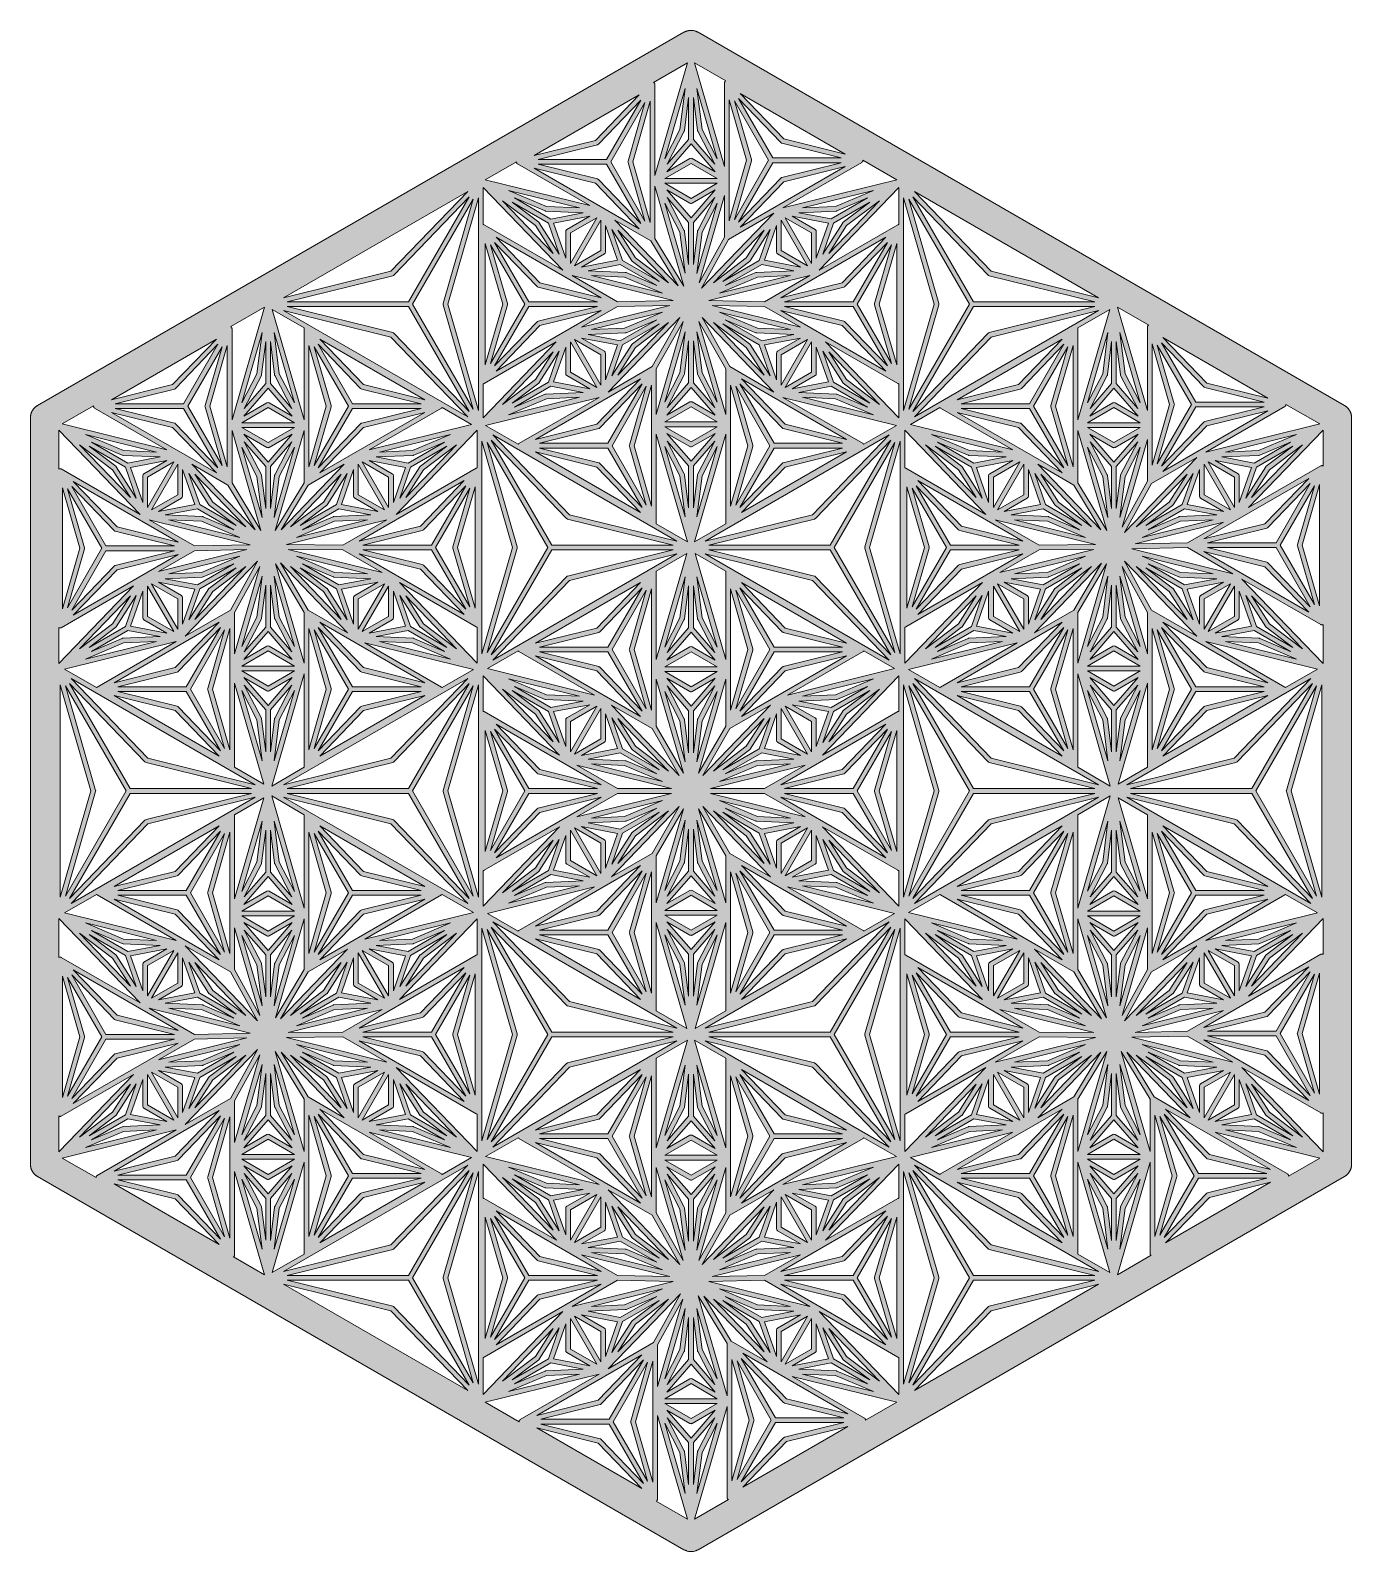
# Model space of a CAD drawing. Header units: inches. Extents: x 0.08 to 7.7, y 0.07 to 8.85.
import ezdxf

# ---------------------------------------------------------------- set-up
doc = ezdxf.new("R2010")
doc.units = ezdxf.units.IN
doc.header["$MEASUREMENT"] = 0
doc.layers.add('Layer 1', color=7, linetype='Continuous')

# ---------------------------------------------------------------- blocks, each defined once
blk = doc.blocks.new('block 2')
at = {"layer": 'Layer 1', "true_color": 0xffffff}
h = blk.add_hatch(color=7, dxfattribs=at)
h.dxf.hatch_style = 2
edge = h.paths.add_edge_path()
edge.add_spline(control_points=[(7.6873, 2.2585), (7.688, 2.2594), (7.6886, 2.2604), (7.6893, 2.2613), (7.69, 2.2625), (7.6907, 2.2637), (7.6914, 2.2649), (7.6921, 2.266), (7.6927, 2.2672), (7.6933, 2.2684), (7.6939, 2.2694), (7.6944, 2.2705), (7.6949, 2.2716), (7.6955, 2.273), (7.6961, 2.2743), (7.6967, 2.2757), (7.6971, 2.2767), (7.6974, 2.2778), (7.6978, 2.2788), (7.6983, 2.2803), (7.6988, 2.2817), (7.6992, 2.2832), (7.6995, 2.2843), (7.6998, 2.2854), (7.7001, 2.2865), (7.7004, 2.2879), (7.7007, 2.2894), (7.701, 2.2908), (7.7012, 2.2921), (7.7014, 2.2934), (7.7016, 2.2947), (7.7018, 2.296), (7.7019, 2.2973), (7.702, 2.2985), (7.7022, 2.3001), (7.7022, 2.3018), (7.7023, 2.3034), (7.7023, 2.3041), (7.7024, 2.3049), (7.7024, 2.3056), (7.7024, 2.3056), (7.7024, 6.6148), (7.7024, 6.6148), (7.7024, 6.6156), (7.7023, 6.6163), (7.7023, 6.6171), (7.7022, 6.6187), (7.7022, 6.6203), (7.702, 6.6219), (7.7019, 6.6232), (7.7018, 6.6244), (7.7016, 6.6257), (7.7014, 6.627), (7.7012, 6.6283), (7.701, 6.6296), (7.7007, 6.6311), (7.7004, 6.6325), (7.7001, 6.6339), (7.6998, 6.635), (7.6995, 6.6361), (7.6992, 6.6372), (7.6988, 6.6387), (7.6983, 6.6402), (7.6978, 6.6416), (7.6974, 6.6427), (7.6971, 6.6437), (7.6967, 6.6447), (7.6961, 6.6461), (7.6955, 6.6475), (7.6949, 6.6488), (7.6944, 6.6499), (7.6939, 6.651), (7.6934, 6.652), (7.6927, 6.6532), (7.6921, 6.6544), (7.6914, 6.6556), (7.6907, 6.6568), (7.69, 6.6579), (7.6893, 6.6591), (7.6886, 6.6601), (7.688, 6.661), (7.6873, 6.662), (7.6864, 6.6632), (7.6855, 6.6644), (7.6846, 6.6656), (7.6839, 6.6665), (7.6832, 6.6673), (7.6825, 6.6681), (7.6815, 6.6693), (7.6805, 6.6704), (7.6794, 6.6716), (7.6786, 6.6724), (7.6778, 6.6731), (7.677, 6.6739), (7.6759, 6.6749), (7.6748, 6.6759), (7.6737, 6.6769), (7.6727, 6.6777), (7.6716, 6.6785), (7.6706, 6.6793), (7.6696, 6.6801), (7.6686, 6.6809), (7.6675, 6.6817), (7.6662, 6.6826), (7.6649, 6.6834), (7.6635, 6.6843), (7.6628, 6.6847), (7.6622, 6.6851), (7.6616, 6.6855), (7.6616, 6.6855), (3.9297, 8.8401), (3.9297, 8.8401), (3.929, 8.8405), (3.9283, 8.8408), (3.9275, 8.8412), (3.9262, 8.8419), (3.9249, 8.8427), (3.9235, 8.8433), (3.9222, 8.8439), (3.921, 8.8444), (3.9197, 8.8449), (3.9186, 8.8454), (3.9174, 8.8458), (3.9163, 8.8463), (3.9148, 8.8468), (3.9133, 8.8472), (3.9118, 8.8477), (3.9108, 8.848), (3.9098, 8.8483), (3.9088, 8.8485), (3.9072, 8.8489), (3.9056, 8.8492), (3.904, 8.8496), (3.9031, 8.8497), (3.9021, 8.8499), (3.9011, 8.8501), (3.8995, 8.8503), (3.8979, 8.8505), (3.8963, 8.8506), (3.8953, 8.8507), (3.8942, 8.8508), (3.8931, 8.8509), (3.8916, 8.8509), (3.8902, 8.851), (3.8887, 8.851), (3.8875, 8.851), (3.8862, 8.8509), (3.885, 8.8509), (3.8837, 8.8508), (3.8824, 8.8507), (3.8811, 8.8506), (3.8797, 8.8505), (3.8783, 8.8503), (3.8769, 8.8501), (3.8758, 8.8499), (3.8746, 8.8497), (3.8735, 8.8495), (3.872, 8.8492), (3.8706, 8.8489), (3.8691, 8.8486), (3.868, 8.8483), (3.8668, 8.8479), (3.8657, 8.8476), (3.8643, 8.8472), (3.863, 8.8468), (3.8616, 8.8463), (3.8604, 8.8459), (3.8591, 8.8453), (3.8579, 8.8448), (3.8567, 8.8443), (3.8555, 8.8439), (3.8544, 8.8433), (3.8529, 8.8427), (3.8515, 8.8419), (3.8501, 8.8412), (3.8494, 8.8408), (3.8487, 8.8405), (3.8481, 8.8401), (3.8481, 8.8401), (0.1162, 6.6855), (0.1162, 6.6855), (0.1156, 6.6851), (0.115, 6.6847), (0.1143, 6.6843), (0.113, 6.6834), (0.1116, 6.6826), (0.1102, 6.6816), (0.1092, 6.6809), (0.1082, 6.6802), (0.1072, 6.6794), (0.1062, 6.6786), (0.1051, 6.6777), (0.1041, 6.6769), (0.103, 6.6759), (0.1019, 6.6749), (0.1009, 6.674), (0.1, 6.6732), (0.0992, 6.6724), (0.0984, 6.6715), (0.0973, 6.6704), (0.0963, 6.6693), (0.0953, 6.6682), (0.0946, 6.6673), (0.0939, 6.6664), (0.0932, 6.6656), (0.0922, 6.6644), (0.0914, 6.6633), (0.0905, 6.6621), (0.0898, 6.6611), (0.0891, 6.66), (0.0885, 6.659), (0.0877, 6.6579), (0.0871, 6.6568), (0.0864, 6.6556), (0.0857, 6.6544), (0.085, 6.6532), (0.0844, 6.652), (0.0839, 6.651), (0.0834, 6.6499), (0.0829, 6.6489), (0.0823, 6.6475), (0.0817, 6.6461), (0.0811, 6.6447), (0.0807, 6.6437), (0.0804, 6.6427), (0.08, 6.6417), (0.0795, 6.6402), (0.079, 6.6387), (0.0786, 6.6372), (0.0783, 6.6361), (0.078, 6.635), (0.0777, 6.634), (0.0774, 6.6325), (0.0771, 6.6311), (0.0768, 6.6296), (0.0766, 6.6283), (0.0764, 6.627), (0.0762, 6.6257), (0.076, 6.6244), (0.0759, 6.6232), (0.0757, 6.6219), (0.0756, 6.6203), (0.0755, 6.6186), (0.0755, 6.617), (0.0755, 6.6163), (0.0754, 6.6155), (0.0754, 6.6148), (0.0754, 6.6148), (0.0754, 2.3056), (0.0754, 2.3056), (0.0754, 2.3049), (0.0755, 2.3042), (0.0755, 2.3034), (0.0755, 2.3018), (0.0756, 2.3002), (0.0757, 2.2985), (0.0759, 2.2972), (0.076, 2.296), (0.0762, 2.2947), (0.0764, 2.2934), (0.0766, 2.2921), (0.0768, 2.2908), (0.0771, 2.2894), (0.0774, 2.2879), (0.0777, 2.2865), (0.078, 2.2854), (0.0783, 2.2843), (0.0786, 2.2832), (0.079, 2.2817), (0.0795, 2.2803), (0.08, 2.2788), (0.0803, 2.2778), (0.0807, 2.2767), (0.0811, 2.2757), (0.0817, 2.2743), (0.0823, 2.273), (0.0829, 2.2716), (0.0834, 2.2705), (0.0839, 2.2695), (0.0844, 2.2684), (0.085, 2.2672), (0.0857, 2.266), (0.0864, 2.2648), (0.0871, 2.2637), (0.0878, 2.2625), (0.0885, 2.2614), (0.0891, 2.2604), (0.0898, 2.2594), (0.0905, 2.2584), (0.0914, 2.2572), (0.0922, 2.256), (0.0932, 2.2548), (0.0939, 2.254), (0.0946, 2.2531), (0.0953, 2.2523), (0.0963, 2.2511), (0.0973, 2.25), (0.0984, 2.2489), (0.0992, 2.2481), (0.1, 2.2473), (0.1008, 2.2465), (0.1019, 2.2455), (0.103, 2.2445), (0.1041, 2.2435), (0.1051, 2.2427), (0.1061, 2.2419), (0.1072, 2.2411), (0.1082, 2.2403), (0.1092, 2.2395), (0.1102, 2.2388), (0.1116, 2.2378), (0.1129, 2.237), (0.1143, 2.2361), (0.115, 2.2357), (0.1156, 2.2353), (0.1162, 2.2349), (0.1162, 2.2349), (3.8481, 0.0803), (3.8481, 0.0803), (3.8481, 0.0803), (3.8482, 0.0803), (3.8483, 0.0802), (3.8505, 0.079), (3.8527, 0.0779), (3.855, 0.0769), (3.856, 0.0764), (3.857, 0.0758), (3.8581, 0.0754), (3.8588, 0.0751), (3.8596, 0.075), (3.8603, 0.0747), (3.8696, 0.0712), (3.8792, 0.0694), (3.8888, 0.0694), (3.8888, 0.0694), (3.8889, 0.0694), (3.8889, 0.0694), (3.8889, 0.0694), (3.8889, 0.0694), (3.889, 0.0694), (3.898, 0.0694), (3.9072, 0.071), (3.916, 0.0742), (3.9173, 0.0746), (3.9185, 0.075), (3.9197, 0.0754), (3.9206, 0.0758), (3.9215, 0.0763), (3.9224, 0.0767), (3.9248, 0.0778), (3.9272, 0.0789), (3.9295, 0.0802), (3.9296, 0.0803), (3.9297, 0.0803), (3.9297, 0.0803), (3.9297, 0.0803), (7.6616, 2.2349), (7.6616, 2.2349), (7.6623, 2.2353), (7.6629, 2.2358), (7.6635, 2.2362), (7.6649, 2.237), (7.6662, 2.2378), (7.6675, 2.2387), (7.6686, 2.2395), (7.6696, 2.2403), (7.6707, 2.2411), (7.6717, 2.2419), (7.6727, 2.2427), (7.6737, 2.2435), (7.6748, 2.2445), (7.6759, 2.2455), (7.677, 2.2466), (7.6778, 2.2473), (7.6786, 2.248), (7.6793, 2.2488), (7.6805, 2.25), (7.6815, 2.2512), (7.6825, 2.2524), (7.6832, 2.2531), (7.6839, 2.254), (7.6846, 2.2548), (7.6855, 2.256), (7.6864, 2.2572), (7.6873, 2.2585)], knot_values=[0, 0, 0, 0, 1, 1, 1, 2, 2, 2, 3, 3, 3, 4, 4, 4, 5, 5, 5, 6, 6, 6, 7, 7, 7, 8, 8, 8, 9, 9, 9, 10, 10, 10, 11, 11, 11, 12, 12, 12, 13, 13, 13, 14, 14, 14, 15, 15, 15, 16, 16, 16, 17, 17, 17, 18, 18, 18, 19, 19, 19, 20, 20, 20, 21, 21, 21, 22, 22, 22, 23, 23, 23, 24, 24, 24, 25, 25, 25, 26, 26, 26, 27, 27, 27, 28, 28, 28, 29, 29, 29, 30, 30, 30, 31, 31, 31, 32, 32, 32, 33, 33, 33, 34, 34, 34, 35, 35, 35, 36, 36, 36, 37, 37, 37, 38, 38, 38, 39, 39, 39, 40, 40, 40, 41, 41, 41, 42, 42, 42, 43, 43, 43, 44, 44, 44, 45, 45, 45, 46, 46, 46, 47, 47, 47, 48, 48, 48, 49, 49, 49, 50, 50, 50, 51, 51, 51, 52, 52, 52, 53, 53, 53, 54, 54, 54, 55, 55, 55, 56, 56, 56, 57, 57, 57, 58, 58, 58, 59, 59, 59, 60, 60, 60, 61, 61, 61, 62, 62, 62, 63, 63, 63, 64, 64, 64, 65, 65, 65, 66, 66, 66, 67, 67, 67, 68, 68, 68, 69, 69, 69, 70, 70, 70, 71, 71, 71, 72, 72, 72, 73, 73, 73, 74, 74, 74, 75, 75, 75, 76, 76, 76, 77, 77, 77, 78, 78, 78, 79, 79, 79, 80, 80, 80, 81, 81, 81, 82, 82, 82, 83, 83, 83, 84, 84, 84, 85, 85, 85, 86, 86, 86, 87, 87, 87, 88, 88, 88, 89, 89, 89, 90, 90, 90, 91, 91, 91, 92, 92, 92, 93, 93, 93, 94, 94, 94, 95, 95, 95, 96, 96, 96, 97, 97, 97, 98, 98, 98, 99, 99, 99, 100, 100, 100, 101, 101, 101, 102, 102, 102, 103, 103, 103, 104, 104, 104, 105, 105, 105, 106, 106, 106, 107, 107, 107, 108, 108, 108, 109, 109, 109, 110, 110, 110, 111, 111, 111, 112, 112, 112, 113, 113, 113, 114, 114, 114, 115, 115, 115, 116, 116, 116, 117, 117, 117, 118, 118, 118, 119, 119, 119, 120, 120, 120, 121, 121, 121, 122, 122, 122, 123, 123, 123, 124, 124, 124, 125, 125, 125, 126, 126, 126, 127, 127, 127, 128, 128, 128, 128], degree=3, periodic=1)
edge = h.paths.add_edge_path()
edge.add_spline(control_points=[(6.8178, 2.2243), (6.8178, 2.2243), (7.2135, 2.2243), (7.2135, 2.2243), (7.2135, 2.2243), (6.8711, 2.1395), (6.8711, 2.1395), (6.8686, 2.1389), (6.8663, 2.1376), (6.8645, 2.1358), (6.8645, 2.1358), (6.6199, 1.8816), (6.6199, 1.8816), (6.6199, 1.8816), (6.8178, 2.2243), (6.8178, 2.2243)], knot_values=[0, 0, 0, 0, 1, 1, 1, 2, 2, 2, 3, 3, 3, 4, 4, 4, 5, 5, 5, 5], degree=3, periodic=1)
edge = h.paths.add_edge_path()
edge.add_spline(control_points=[(6.5964, 1.8952), (6.5964, 1.8952), (6.6942, 2.2341), (6.6942, 2.2341), (6.6949, 2.2366), (6.6949, 2.2392), (6.6942, 2.2417), (6.6942, 2.2417), (6.5964, 2.5806), (6.5964, 2.5806), (6.5964, 2.5806), (6.7942, 2.2379), (6.7942, 2.2379), (6.7942, 2.2379), (6.5964, 1.8952), (6.5964, 1.8952)], knot_values=[0, 0, 0, 0, 1, 1, 1, 2, 2, 2, 3, 3, 3, 4, 4, 4, 5, 5, 5, 5], degree=3, periodic=1)
edge = h.paths.add_edge_path()
edge.add_spline(control_points=[(4.3761, 0.8146), (4.3761, 0.8146), (4.7719, 0.8146), (4.7719, 0.8146), (4.7719, 0.8146), (4.4294, 0.7298), (4.4294, 0.7298), (4.4269, 0.7292), (4.4247, 0.7279), (4.4229, 0.7261), (4.4229, 0.7261), (4.1783, 0.4719), (4.1783, 0.4719), (4.1783, 0.4719), (4.3761, 0.8146), (4.3761, 0.8146)], knot_values=[0, 0, 0, 0, 1, 1, 1, 2, 2, 2, 3, 3, 3, 4, 4, 4, 5, 5, 5, 5], degree=3, periodic=1)
edge = h.paths.add_edge_path()
edge.add_spline(control_points=[(4.1547, 0.4855), (4.1547, 0.4855), (4.2525, 0.8244), (4.2525, 0.8244), (4.2532, 0.8269), (4.2532, 0.8295), (4.2525, 0.832), (4.2525, 0.832), (4.1547, 1.1709), (4.1547, 1.1709), (4.1547, 1.1709), (4.3525, 0.8282), (4.3525, 0.8282), (4.3525, 0.8282), (4.1547, 0.4855), (4.1547, 0.4855)], knot_values=[0, 0, 0, 0, 1, 1, 1, 2, 2, 2, 3, 3, 3, 4, 4, 4, 5, 5, 5, 5], degree=3, periodic=1)
edge = h.paths.add_edge_path()
edge.add_spline(control_points=[(3.8889, 0.7248), (3.8889, 0.7248), (3.7493, 0.886), (3.7493, 0.886), (3.7493, 0.886), (3.8821, 0.8093), (3.8821, 0.8093), (3.8842, 0.8081), (3.8865, 0.8075), (3.8889, 0.8075), (3.8913, 0.8075), (3.8936, 0.8081), (3.8957, 0.8093), (3.8957, 0.8093), (4.0285, 0.886), (4.0285, 0.886), (4.0285, 0.886), (3.8889, 0.7248), (3.8889, 0.7248)], knot_values=[0, 0, 0, 0, 1, 1, 1, 2, 2, 2, 3, 3, 3, 4, 4, 4, 5, 5, 5, 6, 6, 6, 6], degree=3, periodic=1)
edge = h.paths.add_edge_path()
edge.add_spline(control_points=[(3.5406, 0.8156), (3.5406, 0.8156), (3.6384, 0.4766), (3.6384, 0.4766), (3.6384, 0.4766), (3.4405, 0.8193), (3.4405, 0.8193), (3.4405, 0.8193), (3.6384, 1.1621), (3.6384, 1.1621), (3.6384, 1.1621), (3.5406, 0.8231), (3.5406, 0.8231), (3.5398, 0.8206), (3.5398, 0.818), (3.5406, 0.8156)], knot_values=[0, 0, 0, 0, 1, 1, 1, 2, 2, 2, 3, 3, 3, 4, 4, 4, 5, 5, 5, 5], degree=3, periodic=1)
edge = h.paths.add_edge_path()
edge.add_spline(control_points=[(3.417, 0.8057), (3.417, 0.8057), (3.6148, 0.4631), (3.6148, 0.4631), (3.6148, 0.4631), (3.3702, 0.7172), (3.3702, 0.7172), (3.3684, 0.7191), (3.3662, 0.7204), (3.3637, 0.721), (3.3637, 0.721), (3.0212, 0.8057), (3.0212, 0.8057), (3.0212, 0.8057), (3.417, 0.8057), (3.417, 0.8057)], knot_values=[0, 0, 0, 0, 1, 1, 1, 2, 2, 2, 3, 3, 3, 4, 4, 4, 5, 5, 5, 5], degree=3, periodic=1)
edge = h.paths.add_edge_path()
edge.add_spline(control_points=[(1.0989, 2.2253), (1.0989, 2.2253), (1.1967, 1.8863), (1.1967, 1.8863), (1.1967, 1.8863), (0.9989, 2.229), (0.9989, 2.229), (0.9989, 2.229), (1.1967, 2.5717), (1.1967, 2.5717), (1.1967, 2.5717), (1.0989, 2.2328), (1.0989, 2.2328), (1.0982, 2.2303), (1.0982, 2.2277), (1.0989, 2.2253)], knot_values=[0, 0, 0, 0, 1, 1, 1, 2, 2, 2, 3, 3, 3, 4, 4, 4, 5, 5, 5, 5], degree=3, periodic=1)
edge = h.paths.add_edge_path()
edge.add_spline(control_points=[(0.9753, 2.2154), (0.9753, 2.2154), (1.1732, 1.8727), (1.1732, 1.8727), (1.1732, 1.8727), (0.9286, 2.1269), (0.9286, 2.1269), (0.9268, 2.1287), (0.9245, 2.1301), (0.922, 2.1307), (0.922, 2.1307), (0.5795, 2.2154), (0.5795, 2.2154), (0.5795, 2.2154), (0.9753, 2.2154), (0.9753, 2.2154)], knot_values=[0, 0, 0, 0, 1, 1, 1, 2, 2, 2, 3, 3, 3, 4, 4, 4, 5, 5, 5, 5], degree=3, periodic=1)
edge = h.paths.add_edge_path()
edge.add_spline(control_points=[(0.96, 6.6962), (0.96, 6.6962), (0.5643, 6.6962), (0.5643, 6.6962), (0.5643, 6.6962), (0.9067, 6.7809), (0.9067, 6.7809), (0.9092, 6.7815), (0.9115, 6.7828), (0.9132, 6.7847), (0.9132, 6.7847), (1.1578, 7.0389), (1.1578, 7.0389), (1.1578, 7.0389), (0.96, 6.6962), (0.96, 6.6962)], knot_values=[0, 0, 0, 0, 1, 1, 1, 2, 2, 2, 3, 3, 3, 4, 4, 4, 5, 5, 5, 5], degree=3, periodic=1)
edge = h.paths.add_edge_path()
edge.add_spline(control_points=[(1.1814, 7.0252), (1.1814, 7.0252), (1.0836, 6.6863), (1.0836, 6.6863), (1.0829, 6.6839), (1.0829, 6.6812), (1.0836, 6.6788), (1.0836, 6.6788), (1.1814, 6.3398), (1.1814, 6.3398), (1.1814, 6.3398), (0.9836, 6.6826), (0.9836, 6.6826), (0.9836, 6.6826), (1.1814, 7.0252), (1.1814, 7.0252)], knot_values=[0, 0, 0, 0, 1, 1, 1, 2, 2, 2, 3, 3, 3, 4, 4, 4, 5, 5, 5, 5], degree=3, periodic=1)
edge = h.paths.add_edge_path()
edge.add_spline(control_points=[(3.4016, 8.1059), (3.4016, 8.1059), (3.0059, 8.1059), (3.0059, 8.1059), (3.0059, 8.1059), (3.3484, 8.1906), (3.3484, 8.1906), (3.3509, 8.1912), (3.3531, 8.1925), (3.3549, 8.1944), (3.3549, 8.1944), (3.5995, 8.4486), (3.5995, 8.4486), (3.5995, 8.4486), (3.4016, 8.1059), (3.4016, 8.1059)], knot_values=[0, 0, 0, 0, 1, 1, 1, 2, 2, 2, 3, 3, 3, 4, 4, 4, 5, 5, 5, 5], degree=3, periodic=1)
edge = h.paths.add_edge_path()
edge.add_spline(control_points=[(3.6231, 8.4349), (3.6231, 8.4349), (3.5252, 8.096), (3.5252, 8.096), (3.5245, 8.0936), (3.5245, 8.0909), (3.5252, 8.0885), (3.5252, 8.0885), (3.6231, 7.7495), (3.6231, 7.7495), (3.6231, 7.7495), (3.4252, 8.0922), (3.4252, 8.0922), (3.4252, 8.0922), (3.6231, 8.4349), (3.6231, 8.4349)], knot_values=[0, 0, 0, 0, 1, 1, 1, 2, 2, 2, 3, 3, 3, 4, 4, 4, 5, 5, 5, 5], degree=3, periodic=1)
edge = h.paths.add_edge_path()
edge.add_spline(control_points=[(3.8889, 8.1957), (3.8889, 8.1957), (4.0285, 8.0345), (4.0285, 8.0345), (4.0285, 8.0345), (3.8957, 8.1111), (3.8957, 8.1111), (3.8915, 8.1136), (3.8863, 8.1136), (3.8821, 8.1111), (3.8821, 8.1111), (3.7493, 8.0345), (3.7493, 8.0345), (3.7493, 8.0345), (3.8889, 8.1957), (3.8889, 8.1957)], knot_values=[0, 0, 0, 0, 1, 1, 1, 2, 2, 2, 3, 3, 3, 4, 4, 4, 5, 5, 5, 5], degree=3, periodic=1)
edge = h.paths.add_edge_path()
edge.add_spline(control_points=[(4.2372, 8.1049), (4.2372, 8.1049), (4.1394, 8.4438), (4.1394, 8.4438), (4.1394, 8.4438), (4.3372, 8.1011), (4.3372, 8.1011), (4.3372, 8.1011), (4.1394, 7.7584), (4.1394, 7.7584), (4.1394, 7.7584), (4.2372, 8.0973), (4.2372, 8.0973), (4.2379, 8.0998), (4.2379, 8.1024), (4.2372, 8.1049)], knot_values=[0, 0, 0, 0, 1, 1, 1, 2, 2, 2, 3, 3, 3, 4, 4, 4, 5, 5, 5, 5], degree=3, periodic=1)
edge = h.paths.add_edge_path()
edge.add_spline(control_points=[(4.3608, 8.1147), (4.3608, 8.1147), (4.163, 8.4574), (4.163, 8.4574), (4.163, 8.4574), (4.4076, 8.2032), (4.4076, 8.2032), (4.4093, 8.2014), (4.4116, 8.2001), (4.4141, 8.1994), (4.4141, 8.1994), (4.7566, 8.1147), (4.7566, 8.1147), (4.7566, 8.1147), (4.3608, 8.1147), (4.3608, 8.1147)], knot_values=[0, 0, 0, 0, 1, 1, 1, 2, 2, 2, 3, 3, 3, 4, 4, 4, 5, 5, 5, 5], degree=3, periodic=1)
edge = h.paths.add_edge_path()
edge.add_spline(control_points=[(6.6789, 6.6952), (6.6789, 6.6952), (6.581, 7.0341), (6.581, 7.0341), (6.581, 7.0341), (6.7789, 6.6914), (6.7789, 6.6914), (6.7789, 6.6914), (6.581, 6.3487), (6.581, 6.3487), (6.581, 6.3487), (6.6789, 6.6876), (6.6789, 6.6876), (6.6796, 6.6901), (6.6796, 6.6927), (6.6789, 6.6952)], knot_values=[0, 0, 0, 0, 1, 1, 1, 2, 2, 2, 3, 3, 3, 4, 4, 4, 5, 5, 5, 5], degree=3, periodic=1)
edge = h.paths.add_edge_path()
edge.add_spline(control_points=[(6.8025, 6.705), (6.8025, 6.705), (6.6046, 7.0477), (6.6046, 7.0477), (6.6046, 7.0477), (6.8492, 6.7935), (6.8492, 6.7935), (6.851, 6.7917), (6.8533, 6.7903), (6.8558, 6.7897), (6.8558, 6.7897), (7.1982, 6.705), (7.1982, 6.705), (7.1982, 6.705), (6.8025, 6.705), (6.8025, 6.705)], knot_values=[0, 0, 0, 0, 1, 1, 1, 2, 2, 2, 3, 3, 3, 4, 4, 4, 5, 5, 5, 5], degree=3, periodic=1)
edge = h.paths.add_edge_path()
edge.add_spline(control_points=[(6.317, 1.8661), (6.317, 1.8661), (6.2934, 2.0568), (6.2934, 2.0568), (6.2931, 2.0584), (6.2927, 2.06), (6.2919, 2.0614), (6.2919, 2.0614), (6.1931, 2.2516), (6.1931, 2.2516), (6.1931, 2.2516), (6.317, 2.1086), (6.317, 2.1086), (6.317, 2.1086), (6.317, 1.8661), (6.317, 1.8661)], knot_values=[0, 0, 0, 0, 1, 1, 1, 2, 2, 2, 3, 3, 3, 4, 4, 4, 5, 5, 5, 5], degree=3, periodic=1)
edge = h.paths.add_edge_path()
edge.add_spline(control_points=[(1.4608, 2.1086), (1.4608, 2.1086), (1.5847, 2.2517), (1.5847, 2.2517), (1.5847, 2.2517), (1.4859, 2.0614), (1.4859, 2.0614), (1.4851, 2.06), (1.4846, 2.0584), (1.4844, 2.0568), (1.4844, 2.0568), (1.4608, 1.8661), (1.4608, 1.8661), (1.4608, 1.8661), (1.4608, 2.1086), (1.4608, 2.1086)], knot_values=[0, 0, 0, 0, 1, 1, 1, 2, 2, 2, 3, 3, 3, 4, 4, 4, 5, 5, 5, 5], degree=3, periodic=1)
edge = h.paths.add_edge_path()
edge.add_spline(control_points=[(1.4608, 7.0544), (1.4608, 7.0544), (1.4844, 6.8637), (1.4844, 6.8637), (1.4846, 6.862), (1.4851, 6.8605), (1.4859, 6.859), (1.4859, 6.859), (1.5847, 6.6688), (1.5847, 6.6688), (1.5847, 6.6688), (1.4608, 6.8118), (1.4608, 6.8118), (1.4608, 6.8118), (1.4608, 7.0544), (1.4608, 7.0544)], knot_values=[0, 0, 0, 0, 1, 1, 1, 2, 2, 2, 3, 3, 3, 4, 4, 4, 5, 5, 5, 5], degree=3, periodic=1)
edge = h.paths.add_edge_path()
edge.add_spline(control_points=[(6.317, 6.8118), (6.317, 6.8118), (6.1931, 6.6688), (6.1931, 6.6688), (6.1931, 6.6688), (6.2919, 6.859), (6.2919, 6.859), (6.2927, 6.8605), (6.2931, 6.862), (6.2934, 6.8637), (6.2934, 6.8637), (6.317, 7.0544), (6.317, 7.0544), (6.317, 7.0544), (6.317, 6.8118), (6.317, 6.8118)], knot_values=[0, 0, 0, 0, 1, 1, 1, 2, 2, 2, 3, 3, 3, 4, 4, 4, 5, 5, 5, 5], degree=3, periodic=1)
edge = h.paths.add_edge_path()
edge.add_spline(control_points=[(6.824, 2.7578), (6.824, 2.7578), (6.824, 2.6044), (6.824, 2.6044), (6.824, 2.6044), (6.7542, 2.8059), (6.7542, 2.8059), (6.7542, 2.8059), (6.9636, 2.8462), (6.9636, 2.8462), (6.9636, 2.8462), (6.8308, 2.7695), (6.8308, 2.7695), (6.8266, 2.7671), (6.824, 2.7626), (6.824, 2.7578)], knot_values=[0, 0, 0, 0, 1, 1, 1, 2, 2, 2, 3, 3, 3, 4, 4, 4, 5, 5, 5, 5], degree=3, periodic=1)
h.paths.add_polyline_path([(6.8513, 2.7499), (7.0033, 2.8377), (6.8513, 2.5743)])
edge = h.paths.add_edge_path()
edge.add_spline(control_points=[(6.7386, 2.8306), (6.7386, 2.8306), (6.5287, 2.9519), (6.5287, 2.9519), (6.5287, 2.9519), (6.7056, 2.877), (6.7056, 2.877), (6.7071, 2.8763), (6.7086, 2.876), (6.7103, 2.8759), (6.7103, 2.8759), (6.9244, 2.8664), (6.9244, 2.8664), (6.9244, 2.8664), (6.7386, 2.8306), (6.7386, 2.8306)], knot_values=[0, 0, 0, 0, 1, 1, 1, 2, 2, 2, 3, 3, 3, 4, 4, 4, 5, 5, 5, 5], degree=3, periodic=1)
h.paths.add_polyline_path([(0.9265, 2.5743), (0.7745, 2.8377), (0.9265, 2.7499)])
edge = h.paths.add_edge_path()
edge.add_spline(control_points=[(0.9469, 2.7695), (0.9469, 2.7695), (0.8142, 2.8462), (0.8142, 2.8462), (0.8142, 2.8462), (1.0236, 2.8059), (1.0236, 2.8059), (1.0236, 2.8059), (0.9537, 2.6044), (0.9537, 2.6044), (0.9537, 2.6044), (0.9537, 2.7578), (0.9537, 2.7578), (0.9537, 2.7626), (0.9512, 2.7671), (0.9469, 2.7695)], knot_values=[0, 0, 0, 0, 1, 1, 1, 2, 2, 2, 3, 3, 3, 4, 4, 4, 5, 5, 5, 5], degree=3, periodic=1)
edge = h.paths.add_edge_path()
edge.add_spline(control_points=[(1.0392, 2.8306), (1.0392, 2.8306), (0.8534, 2.8664), (0.8534, 2.8664), (0.8534, 2.8664), (1.0675, 2.8759), (1.0675, 2.8759), (1.0691, 2.876), (1.0707, 2.8763), (1.0722, 2.877), (1.0722, 2.877), (1.2491, 2.9519), (1.2491, 2.9519), (1.2491, 2.9519), (1.0392, 2.8306), (1.0392, 2.8306)], knot_values=[0, 0, 0, 0, 1, 1, 1, 2, 2, 2, 3, 3, 3, 4, 4, 4, 5, 5, 5, 5], degree=3, periodic=1)
edge = h.paths.add_edge_path()
edge.add_spline(control_points=[(0.9537, 6.1627), (0.9537, 6.1627), (0.9537, 6.316), (0.9537, 6.316), (0.9537, 6.316), (1.0236, 6.1145), (1.0236, 6.1145), (1.0236, 6.1145), (0.8142, 6.0742), (0.8142, 6.0742), (0.8142, 6.0742), (0.9469, 6.1509), (0.9469, 6.1509), (0.9512, 6.1533), (0.9537, 6.1578), (0.9537, 6.1627)], knot_values=[0, 0, 0, 0, 1, 1, 1, 2, 2, 2, 3, 3, 3, 4, 4, 4, 5, 5, 5, 5], degree=3, periodic=1)
h.paths.add_polyline_path([(0.9265, 6.1705), (0.7745, 6.0828), (0.9265, 6.3461)])
edge = h.paths.add_edge_path()
edge.add_spline(control_points=[(1.0391, 6.0898), (1.0391, 6.0898), (1.2491, 5.9686), (1.2491, 5.9686), (1.2491, 5.9686), (1.0722, 6.0435), (1.0722, 6.0435), (1.0707, 6.0441), (1.0691, 6.0445), (1.0675, 6.0445), (1.0675, 6.0445), (0.8534, 6.054), (0.8534, 6.054), (0.8534, 6.054), (1.0391, 6.0898), (1.0391, 6.0898)], knot_values=[0, 0, 0, 0, 1, 1, 1, 2, 2, 2, 3, 3, 3, 4, 4, 4, 5, 5, 5, 5], degree=3, periodic=1)
h.paths.add_polyline_path([(6.8513, 6.3461), (7.0033, 6.0828), (6.8513, 6.1705)])
edge = h.paths.add_edge_path()
edge.add_spline(control_points=[(6.8308, 6.1509), (6.8308, 6.1509), (6.9636, 6.0742), (6.9636, 6.0742), (6.9636, 6.0742), (6.7542, 6.1145), (6.7542, 6.1145), (6.7542, 6.1145), (6.824, 6.316), (6.824, 6.316), (6.824, 6.316), (6.824, 6.1627), (6.824, 6.1627), (6.824, 6.1578), (6.8266, 6.1533), (6.8308, 6.1509)], knot_values=[0, 0, 0, 0, 1, 1, 1, 2, 2, 2, 3, 3, 3, 4, 4, 4, 5, 5, 5, 5], degree=3, periodic=1)
edge = h.paths.add_edge_path()
edge.add_spline(control_points=[(6.7387, 6.0898), (6.7387, 6.0898), (6.9244, 6.054), (6.9244, 6.054), (6.9244, 6.054), (6.7103, 6.0445), (6.7103, 6.0445), (6.7086, 6.0445), (6.7071, 6.0441), (6.7056, 6.0435), (6.7056, 6.0435), (6.5287, 5.9686), (6.5287, 5.9686), (6.5287, 5.9686), (6.7387, 6.0898), (6.7387, 6.0898)], knot_values=[0, 0, 0, 0, 1, 1, 1, 2, 2, 2, 3, 3, 3, 4, 4, 4, 5, 5, 5, 5], degree=3, periodic=1)
edge = h.paths.add_edge_path()
edge.add_spline(control_points=[(3.8889, 1.1516), (3.8889, 1.1516), (4.0285, 0.9904), (4.0285, 0.9904), (4.0285, 0.9904), (3.8957, 1.0671), (3.8957, 1.0671), (3.8915, 1.0695), (3.8863, 1.0695), (3.8821, 1.0671), (3.8821, 1.0671), (3.7493, 0.9904), (3.7493, 0.9904), (3.7493, 0.9904), (3.8889, 1.1516), (3.8889, 1.1516)], knot_values=[0, 0, 0, 0, 1, 1, 1, 2, 2, 2, 3, 3, 3, 4, 4, 4, 5, 5, 5, 5], degree=3, periodic=1)
edge = h.paths.add_edge_path()
edge.add_spline(control_points=[(3.8889, 7.7688), (3.8889, 7.7688), (3.7493, 7.93), (3.7493, 7.93), (3.7493, 7.93), (3.8821, 7.8533), (3.8821, 7.8533), (3.8842, 7.8521), (3.8865, 7.8515), (3.8889, 7.8515), (3.8913, 7.8515), (3.8936, 7.8521), (3.8957, 7.8533), (3.8957, 7.8533), (4.0285, 7.93), (4.0285, 7.93), (4.0285, 7.93), (3.8889, 7.7688), (3.8889, 7.7688)], knot_values=[0, 0, 0, 0, 1, 1, 1, 2, 2, 2, 3, 3, 3, 4, 4, 4, 5, 5, 5, 6, 6, 6, 6], degree=3, periodic=1)
edge = h.paths.add_edge_path()
edge.add_spline(control_points=[(6.317, 2.5872), (6.317, 2.5872), (6.1931, 2.4441), (6.1931, 2.4441), (6.1931, 2.4441), (6.2919, 2.6344), (6.2919, 2.6344), (6.2927, 2.6358), (6.2931, 2.6374), (6.2934, 2.639), (6.2934, 2.639), (6.317, 2.8297), (6.317, 2.8297), (6.317, 2.8297), (6.317, 2.5872), (6.317, 2.5872)], knot_values=[0, 0, 0, 0, 1, 1, 1, 2, 2, 2, 3, 3, 3, 4, 4, 4, 5, 5, 5, 5], degree=3, periodic=1)
edge = h.paths.add_edge_path()
edge.add_spline(control_points=[(1.4608, 2.8297), (1.4608, 2.8297), (1.4844, 2.639), (1.4844, 2.639), (1.4846, 2.6374), (1.4851, 2.6358), (1.4859, 2.6344), (1.4859, 2.6344), (1.5847, 2.4441), (1.5847, 2.4441), (1.5847, 2.4441), (1.4608, 2.5872), (1.4608, 2.5872), (1.4608, 2.5872), (1.4608, 2.8297), (1.4608, 2.8297)], knot_values=[0, 0, 0, 0, 1, 1, 1, 2, 2, 2, 3, 3, 3, 4, 4, 4, 5, 5, 5, 5], degree=3, periodic=1)
edge = h.paths.add_edge_path()
edge.add_spline(control_points=[(1.4608, 6.3333), (1.4608, 6.3333), (1.5847, 6.4763), (1.5847, 6.4763), (1.5847, 6.4763), (1.4859, 6.2861), (1.4859, 6.2861), (1.4851, 6.2846), (1.4846, 6.2831), (1.4844, 6.2815), (1.4844, 6.2815), (1.4608, 6.0908), (1.4608, 6.0908), (1.4608, 6.0908), (1.4608, 6.3333), (1.4608, 6.3333)], knot_values=[0, 0, 0, 0, 1, 1, 1, 2, 2, 2, 3, 3, 3, 4, 4, 4, 5, 5, 5, 5], degree=3, periodic=1)
edge = h.paths.add_edge_path()
edge.add_spline(control_points=[(6.317, 6.0907), (6.317, 6.0907), (6.2934, 6.2815), (6.2934, 6.2815), (6.2931, 6.2831), (6.2927, 6.2846), (6.2919, 6.2861), (6.2919, 6.2861), (6.1931, 6.4763), (6.1931, 6.4763), (6.1931, 6.4763), (6.317, 6.3333), (6.317, 6.3333), (6.317, 6.3333), (6.317, 6.0907), (6.317, 6.0907)], knot_values=[0, 0, 0, 0, 1, 1, 1, 2, 2, 2, 3, 3, 3, 4, 4, 4, 5, 5, 5, 5], degree=3, periodic=1)
edge = h.paths.add_edge_path()
edge.add_spline(control_points=[(7.3261, 4.4564), (7.3261, 4.4564), (7.5, 3.8538), (7.5, 3.8538), (7.5, 3.8538), (7.1499, 4.4602), (7.1499, 4.4602), (7.1499, 4.4602), (7.5, 5.0666), (7.5, 5.0666), (7.5, 5.0666), (7.3261, 4.464), (7.3261, 4.464), (7.3254, 4.4615), (7.3254, 4.4589), (7.3261, 4.4564)], knot_values=[0, 0, 0, 0, 1, 1, 1, 2, 2, 2, 3, 3, 3, 4, 4, 4, 5, 5, 5, 5], degree=3, periodic=1)
h.paths.add_polyline_path([(7.3533, 4.4602), (7.5305, 5.0739), (7.5305, 3.8465)])
edge = h.paths.add_edge_path()
edge.add_spline(control_points=[(7.1264, 4.4738), (7.1264, 4.4738), (6.4262, 4.4738), (6.4262, 4.4738), (6.4262, 4.4738), (7.035, 4.6245), (7.035, 4.6245), (7.0375, 4.6251), (7.0398, 4.6264), (7.0416, 4.6283), (7.0416, 4.6283), (7.4765, 5.0802), (7.4765, 5.0802), (7.4765, 5.0802), (7.1264, 4.4738), (7.1264, 4.4738)], knot_values=[0, 0, 0, 0, 1, 1, 1, 2, 2, 2, 3, 3, 3, 4, 4, 4, 5, 5, 5, 5], degree=3, periodic=1)
edge = h.paths.add_edge_path()
edge.add_spline(control_points=[(5.9669, 2.2341), (5.9669, 2.2341), (6.0647, 1.8952), (6.0647, 1.8952), (6.0647, 1.8952), (5.8669, 2.2379), (5.8669, 2.2379), (5.8669, 2.2379), (6.0647, 2.5806), (6.0647, 2.5806), (6.0647, 2.5806), (5.9669, 2.2417), (5.9669, 2.2417), (5.9662, 2.2392), (5.9662, 2.2366), (5.9669, 2.2341)], knot_values=[0, 0, 0, 0, 1, 1, 1, 2, 2, 2, 3, 3, 3, 4, 4, 4, 5, 5, 5, 5], degree=3, periodic=1)
edge = h.paths.add_edge_path()
edge.add_spline(control_points=[(5.8433, 2.2243), (5.8433, 2.2243), (6.0412, 1.8816), (6.0412, 1.8816), (6.0412, 1.8816), (5.7966, 2.1358), (5.7966, 2.1358), (5.7948, 2.1376), (5.7925, 2.1389), (5.79, 2.1395), (5.79, 2.1395), (5.4476, 2.2243), (5.4476, 2.2243), (5.4476, 2.2243), (5.8433, 2.2243), (5.8433, 2.2243)], knot_values=[0, 0, 0, 0, 1, 1, 1, 2, 2, 2, 3, 3, 3, 4, 4, 4, 5, 5, 5, 5], degree=3, periodic=1)
h.paths.add_polyline_path([(6.1224, 2.6803), (6.289, 2.9555), (6.1224, 2.3786)])
edge = h.paths.add_edge_path()
edge.add_spline(control_points=[(1.9345, 2.2243), (1.9345, 2.2243), (2.3302, 2.2243), (2.3302, 2.2243), (2.3302, 2.2243), (1.9878, 2.1395), (1.9878, 2.1395), (1.9853, 2.1389), (1.983, 2.1376), (1.9812, 2.1358), (1.9812, 2.1358), (1.7366, 1.8816), (1.7366, 1.8816), (1.7366, 1.8816), (1.9345, 2.2243), (1.9345, 2.2243)], knot_values=[0, 0, 0, 0, 1, 1, 1, 2, 2, 2, 3, 3, 3, 4, 4, 4, 5, 5, 5, 5], degree=3, periodic=1)
edge = h.paths.add_edge_path()
edge.add_spline(control_points=[(1.713, 1.8952), (1.713, 1.8952), (1.8109, 2.2341), (1.8109, 2.2341), (1.8116, 2.2366), (1.8116, 2.2392), (1.8109, 2.2417), (1.8109, 2.2417), (1.713, 2.5806), (1.713, 2.5806), (1.713, 2.5806), (1.9109, 2.2379), (1.9109, 2.2379), (1.9109, 2.2379), (1.713, 1.8952), (1.713, 1.8952)], knot_values=[0, 0, 0, 0, 1, 1, 1, 2, 2, 2, 3, 3, 3, 4, 4, 4, 5, 5, 5, 5], degree=3, periodic=1)
h.paths.add_polyline_path([(1.6554, 2.3787), (1.4888, 2.9555), (1.6554, 2.6803)])
edge = h.paths.add_edge_path()
edge.add_spline(control_points=[(1.8109, 6.6863), (1.8109, 6.6863), (1.713, 7.0252), (1.713, 7.0252), (1.713, 7.0252), (1.9109, 6.6826), (1.9109, 6.6826), (1.9109, 6.6826), (1.713, 6.3399), (1.713, 6.3399), (1.713, 6.3399), (1.8109, 6.6788), (1.8109, 6.6788), (1.8116, 6.6812), (1.8116, 6.6839), (1.8109, 6.6863)], knot_values=[0, 0, 0, 0, 1, 1, 1, 2, 2, 2, 3, 3, 3, 4, 4, 4, 5, 5, 5, 5], degree=3, periodic=1)
edge = h.paths.add_edge_path()
edge.add_spline(control_points=[(1.9345, 6.6962), (1.9345, 6.6962), (1.7366, 7.0389), (1.7366, 7.0389), (1.7366, 7.0389), (1.9812, 6.7847), (1.9812, 6.7847), (1.983, 6.7828), (1.9853, 6.7815), (1.9878, 6.7809), (1.9878, 6.7809), (2.3302, 6.6962), (2.3302, 6.6962), (2.3302, 6.6962), (1.9345, 6.6962), (1.9345, 6.6962)], knot_values=[0, 0, 0, 0, 1, 1, 1, 2, 2, 2, 3, 3, 3, 4, 4, 4, 5, 5, 5, 5], degree=3, periodic=1)
h.paths.add_polyline_path([(1.6554, 6.2401), (1.4888, 5.9649), (1.6554, 6.5418)])
edge = h.paths.add_edge_path()
edge.add_spline(control_points=[(5.8433, 6.6962), (5.8433, 6.6962), (5.4476, 6.6962), (5.4476, 6.6962), (5.4476, 6.6962), (5.79, 6.7809), (5.79, 6.7809), (5.7925, 6.7815), (5.7948, 6.7828), (5.7966, 6.7847), (5.7966, 6.7847), (6.0412, 7.0389), (6.0412, 7.0389), (6.0412, 7.0389), (5.8433, 6.6962), (5.8433, 6.6962)], knot_values=[0, 0, 0, 0, 1, 1, 1, 2, 2, 2, 3, 3, 3, 4, 4, 4, 5, 5, 5, 5], degree=3, periodic=1)
edge = h.paths.add_edge_path()
edge.add_spline(control_points=[(6.0647, 7.0252), (6.0647, 7.0252), (5.9669, 6.6863), (5.9669, 6.6863), (5.9662, 6.6839), (5.9662, 6.6812), (5.9669, 6.6788), (5.9669, 6.6788), (6.0647, 6.3398), (6.0647, 6.3398), (6.0647, 6.3398), (5.8669, 6.6826), (5.8669, 6.6826), (5.8669, 6.6826), (6.0647, 7.0252), (6.0647, 7.0252)], knot_values=[0, 0, 0, 0, 1, 1, 1, 2, 2, 2, 3, 3, 3, 4, 4, 4, 5, 5, 5, 5], degree=3, periodic=1)
h.paths.add_polyline_path([(6.1224, 6.5418), (6.289, 5.9649), (6.1224, 6.2401)])
edge = h.paths.add_edge_path()
edge.add_spline(control_points=[(6.317, 3.9924), (6.317, 3.9924), (6.1931, 3.8494), (6.1931, 3.8494), (6.1931, 3.8494), (6.2919, 4.0397), (6.2919, 4.0397), (6.2927, 4.0411), (6.2931, 4.0426), (6.2934, 4.0442), (6.2934, 4.0442), (6.317, 4.2349), (6.317, 4.2349), (6.317, 4.2349), (6.317, 3.9924), (6.317, 3.9924)], knot_values=[0, 0, 0, 0, 1, 1, 1, 2, 2, 2, 3, 3, 3, 4, 4, 4, 5, 5, 5, 5], degree=3, periodic=1)
edge = h.paths.add_edge_path()
edge.add_spline(control_points=[(1.4608, 4.2349), (1.4608, 4.2349), (1.4844, 4.0442), (1.4844, 4.0442), (1.4846, 4.0426), (1.4851, 4.0411), (1.4859, 4.0397), (1.4859, 4.0397), (1.5847, 3.8494), (1.5847, 3.8494), (1.5847, 3.8494), (1.4608, 3.9924), (1.4608, 3.9924), (1.4608, 3.9924), (1.4608, 4.2349), (1.4608, 4.2349)], knot_values=[0, 0, 0, 0, 1, 1, 1, 2, 2, 2, 3, 3, 3, 4, 4, 4, 5, 5, 5, 5], degree=3, periodic=1)
edge = h.paths.add_edge_path()
edge.add_spline(control_points=[(1.4608, 4.928), (1.4608, 4.928), (1.5847, 5.071), (1.5847, 5.071), (1.5847, 5.071), (1.4859, 4.8808), (1.4859, 4.8808), (1.4851, 4.8793), (1.4846, 4.8778), (1.4844, 4.8762), (1.4844, 4.8762), (1.4608, 4.6855), (1.4608, 4.6855), (1.4608, 4.6855), (1.4608, 4.928), (1.4608, 4.928)], knot_values=[0, 0, 0, 0, 1, 1, 1, 2, 2, 2, 3, 3, 3, 4, 4, 4, 5, 5, 5, 5], degree=3, periodic=1)
edge = h.paths.add_edge_path()
edge.add_spline(control_points=[(6.317, 4.6855), (6.317, 4.6855), (6.2934, 4.8762), (6.2934, 4.8762), (6.2931, 4.8778), (6.2927, 4.8793), (6.2919, 4.8808), (6.2919, 4.8808), (6.1931, 5.071), (6.1931, 5.071), (6.1931, 5.071), (6.317, 4.928), (6.317, 4.928), (6.317, 4.928), (6.317, 4.6855), (6.317, 4.6855)], knot_values=[0, 0, 0, 0, 1, 1, 1, 2, 2, 2, 3, 3, 3, 4, 4, 4, 5, 5, 5, 5], degree=3, periodic=1)
edge = h.paths.add_edge_path()
edge.add_spline(control_points=[(6.317, 3.2714), (6.317, 3.2714), (6.2934, 3.4621), (6.2934, 3.4621), (6.2931, 3.4637), (6.2927, 3.4652), (6.2919, 3.4667), (6.2919, 3.4667), (6.1931, 3.6569), (6.1931, 3.6569), (6.1931, 3.6569), (6.317, 3.5139), (6.317, 3.5139), (6.317, 3.5139), (6.317, 3.2714), (6.317, 3.2714)], knot_values=[0, 0, 0, 0, 1, 1, 1, 2, 2, 2, 3, 3, 3, 4, 4, 4, 5, 5, 5, 5], degree=3, periodic=1)
edge = h.paths.add_edge_path()
edge.add_spline(control_points=[(1.4608, 3.5139), (1.4608, 3.5139), (1.5847, 3.6569), (1.5847, 3.6569), (1.5847, 3.6569), (1.4859, 3.4667), (1.4859, 3.4667), (1.4851, 3.4652), (1.4846, 3.4637), (1.4844, 3.4621), (1.4844, 3.4621), (1.4608, 3.2714), (1.4608, 3.2714), (1.4608, 3.2714), (1.4608, 3.5139), (1.4608, 3.5139)], knot_values=[0, 0, 0, 0, 1, 1, 1, 2, 2, 2, 3, 3, 3, 4, 4, 4, 5, 5, 5, 5], degree=3, periodic=1)
edge = h.paths.add_edge_path()
edge.add_spline(control_points=[(1.4608, 5.6491), (1.4608, 5.6491), (1.4844, 5.4584), (1.4844, 5.4584), (1.4846, 5.4568), (1.4851, 5.4552), (1.4859, 5.4538), (1.4859, 5.4538), (1.5847, 5.2635), (1.5847, 5.2635), (1.5847, 5.2635), (1.4608, 5.4066), (1.4608, 5.4066), (1.4608, 5.4066), (1.4608, 5.6491), (1.4608, 5.6491)], knot_values=[0, 0, 0, 0, 1, 1, 1, 2, 2, 2, 3, 3, 3, 4, 4, 4, 5, 5, 5, 5], degree=3, periodic=1)
edge = h.paths.add_edge_path()
edge.add_spline(control_points=[(6.317, 5.4066), (6.317, 5.4066), (6.1931, 5.2635), (6.1931, 5.2635), (6.1931, 5.2635), (6.2919, 5.4538), (6.2919, 5.4538), (6.2927, 5.4552), (6.2931, 5.4568), (6.2934, 5.4584), (6.2934, 5.4584), (6.317, 5.6491), (6.317, 5.6491), (6.317, 5.6491), (6.317, 5.4066), (6.317, 5.4066)], knot_values=[0, 0, 0, 0, 1, 1, 1, 2, 2, 2, 3, 3, 3, 4, 4, 4, 5, 5, 5, 5], degree=3, periodic=1)
edge = h.paths.add_edge_path()
edge.add_spline(control_points=[(4.8921, 3.0512), (4.8921, 3.0512), (5.066, 2.4486), (5.066, 2.4486), (5.066, 2.4486), (4.716, 3.0549), (4.716, 3.0549), (4.716, 3.0549), (5.066, 3.6613), (5.066, 3.6613), (5.066, 3.6613), (4.8921, 3.0587), (4.8921, 3.0587), (4.8914, 3.0562), (4.8914, 3.0536), (4.8921, 3.0512)], knot_values=[0, 0, 0, 0, 1, 1, 1, 2, 2, 2, 3, 3, 3, 4, 4, 4, 5, 5, 5, 5], degree=3, periodic=1)
edge = h.paths.add_edge_path()
edge.add_spline(control_points=[(2.8857, 3.0587), (2.8857, 3.0587), (2.7117, 3.6613), (2.7117, 3.6613), (2.7117, 3.6613), (3.0618, 3.0549), (3.0618, 3.0549), (3.0618, 3.0549), (2.7117, 2.4486), (2.7117, 2.4486), (2.7117, 2.4486), (2.8857, 3.0512), (2.8857, 3.0512), (2.8864, 3.0536), (2.8864, 3.0562), (2.8857, 3.0587)], knot_values=[0, 0, 0, 0, 1, 1, 1, 2, 2, 2, 3, 3, 3, 4, 4, 4, 5, 5, 5, 5], degree=3, periodic=1)
edge = h.paths.add_edge_path()
edge.add_spline(control_points=[(2.8857, 5.8693), (2.8857, 5.8693), (2.7117, 6.4719), (2.7117, 6.4719), (2.7117, 6.4719), (3.0618, 5.8655), (3.0618, 5.8655), (3.0618, 5.8655), (2.7117, 5.2591), (2.7117, 5.2591), (2.7117, 5.2591), (2.8857, 5.8617), (2.8857, 5.8617), (2.8864, 5.8642), (2.8864, 5.8668), (2.8857, 5.8693)], knot_values=[0, 0, 0, 0, 1, 1, 1, 2, 2, 2, 3, 3, 3, 4, 4, 4, 5, 5, 5, 5], degree=3, periodic=1)
edge = h.paths.add_edge_path()
edge.add_spline(control_points=[(4.8921, 5.8617), (4.8921, 5.8617), (5.066, 5.2591), (5.066, 5.2591), (5.066, 5.2591), (4.716, 5.8655), (4.716, 5.8655), (4.716, 5.8655), (5.066, 6.4719), (5.066, 6.4719), (5.066, 6.4719), (4.8921, 5.8693), (4.8921, 5.8693), (4.8914, 5.8668), (4.8914, 5.8642), (4.8921, 5.8617)], knot_values=[0, 0, 0, 0, 1, 1, 1, 2, 2, 2, 3, 3, 3, 4, 4, 4, 5, 5, 5, 5], degree=3, periodic=1)
edge = h.paths.add_edge_path()
edge.add_spline(control_points=[(4.6924, 3.0686), (4.6924, 3.0686), (3.9922, 3.0686), (3.9922, 3.0686), (3.9922, 3.0686), (4.601, 3.2192), (4.601, 3.2192), (4.6035, 3.2198), (4.6058, 3.2211), (4.6076, 3.223), (4.6076, 3.223), (5.0425, 3.6749), (5.0425, 3.6749), (5.0425, 3.6749), (4.6924, 3.0686), (4.6924, 3.0686)], knot_values=[0, 0, 0, 0, 1, 1, 1, 2, 2, 2, 3, 3, 3, 4, 4, 4, 5, 5, 5, 5], degree=3, periodic=1)
edge = h.paths.add_edge_path()
edge.add_spline(control_points=[(3.0854, 3.0686), (3.0854, 3.0686), (2.7353, 3.6749), (2.7353, 3.6749), (2.7353, 3.6749), (3.1702, 3.223), (3.1702, 3.223), (3.172, 3.2211), (3.1743, 3.2198), (3.1768, 3.2192), (3.1768, 3.2192), (3.7856, 3.0686), (3.7856, 3.0686), (3.7856, 3.0686), (3.0854, 3.0686), (3.0854, 3.0686)], knot_values=[0, 0, 0, 0, 1, 1, 1, 2, 2, 2, 3, 3, 3, 4, 4, 4, 5, 5, 5, 5], degree=3, periodic=1)
edge = h.paths.add_edge_path()
edge.add_spline(control_points=[(3.0854, 5.8519), (3.0854, 5.8519), (3.7856, 5.8519), (3.7856, 5.8519), (3.7856, 5.8519), (3.1768, 5.7012), (3.1768, 5.7012), (3.1743, 5.7006), (3.172, 5.6993), (3.1702, 5.6974), (3.1702, 5.6974), (2.7353, 5.2455), (2.7353, 5.2455), (2.7353, 5.2455), (3.0854, 5.8519), (3.0854, 5.8519)], knot_values=[0, 0, 0, 0, 1, 1, 1, 2, 2, 2, 3, 3, 3, 4, 4, 4, 5, 5, 5, 5], degree=3, periodic=1)
edge = h.paths.add_edge_path()
edge.add_spline(control_points=[(4.6924, 5.8519), (4.6924, 5.8519), (5.0425, 5.2455), (5.0425, 5.2455), (5.0425, 5.2455), (4.6076, 5.6974), (4.6076, 5.6974), (4.6058, 5.6993), (4.6035, 5.7006), (4.601, 5.7012), (4.601, 5.7012), (3.9922, 5.8519), (3.9922, 5.8519), (3.9922, 5.8519), (4.6924, 5.8519), (4.6924, 5.8519)], knot_values=[0, 0, 0, 0, 1, 1, 1, 2, 2, 2, 3, 3, 3, 4, 4, 4, 5, 5, 5, 5], degree=3, periodic=1)
edge = h.paths.add_edge_path()
edge.add_spline(control_points=[(5.9669, 3.8682), (5.9669, 3.8682), (6.0647, 3.5293), (6.0647, 3.5293), (6.0647, 3.5293), (5.8669, 3.872), (5.8669, 3.872), (5.8669, 3.872), (6.0647, 4.2147), (6.0647, 4.2147), (6.0647, 4.2147), (5.9669, 3.8758), (5.9669, 3.8758), (5.9662, 3.8733), (5.9662, 3.8707), (5.9669, 3.8682)], knot_values=[0, 0, 0, 0, 1, 1, 1, 2, 2, 2, 3, 3, 3, 4, 4, 4, 5, 5, 5, 5], degree=3, periodic=1)
edge = h.paths.add_edge_path()
edge.add_spline(control_points=[(5.8433, 3.8856), (5.8433, 3.8856), (5.4476, 3.8856), (5.4476, 3.8856), (5.4476, 3.8856), (5.79, 3.9704), (5.79, 3.9704), (5.7925, 3.971), (5.7948, 3.9723), (5.7966, 3.9741), (5.7966, 3.9741), (6.0412, 4.2283), (6.0412, 4.2283), (6.0412, 4.2283), (5.8433, 3.8856), (5.8433, 3.8856)], knot_values=[0, 0, 0, 0, 1, 1, 1, 2, 2, 2, 3, 3, 3, 4, 4, 4, 5, 5, 5, 5], degree=3, periodic=1)
h.paths.add_polyline_path([(5.7797, 3.9958), (5.4261, 3.9083), (6.0323, 4.2583)])
edge = h.paths.add_edge_path()
edge.add_spline(control_points=[(5.8433, 3.8584), (5.8433, 3.8584), (6.0412, 3.5157), (6.0412, 3.5157), (6.0412, 3.5157), (5.7966, 3.7699), (5.7966, 3.7699), (5.7948, 3.7717), (5.7925, 3.773), (5.79, 3.7736), (5.79, 3.7736), (5.4476, 3.8584), (5.4476, 3.8584), (5.4476, 3.8584), (5.8433, 3.8584), (5.8433, 3.8584)], knot_values=[0, 0, 0, 0, 1, 1, 1, 2, 2, 2, 3, 3, 3, 4, 4, 4, 5, 5, 5, 5], degree=3, periodic=1)
h.paths.add_polyline_path([(5.7797, 3.7482), (6.0323, 3.4857), (5.426, 3.8357)])
edge = h.paths.add_edge_path()
edge.add_spline(control_points=[(3.8889, 2.13), (3.8889, 2.13), (3.7493, 2.2912), (3.7493, 2.2912), (3.7493, 2.2912), (3.8821, 2.2145), (3.8821, 2.2145), (3.8842, 2.2134), (3.8865, 2.2127), (3.8889, 2.2127), (3.8913, 2.2127), (3.8936, 2.2134), (3.8957, 2.2145), (3.8957, 2.2145), (4.0285, 2.2912), (4.0285, 2.2912), (4.0285, 2.2912), (3.8889, 2.13), (3.8889, 2.13)], knot_values=[0, 0, 0, 0, 1, 1, 1, 2, 2, 2, 3, 3, 3, 4, 4, 4, 5, 5, 5, 6, 6, 6, 6], degree=3, periodic=1)
h.paths.add_polyline_path([(3.7369, 2.3571), (3.8889, 2.4449), (4.0409, 2.3571)])
h.paths.add_polyline_path([(4.0409, 2.3298), (3.8889, 2.2421), (3.7369, 2.3298)])
edge = h.paths.add_edge_path()
edge.add_spline(control_points=[(3.8957, 2.4724), (3.8915, 2.4748), (3.8863, 2.4748), (3.8821, 2.4724), (3.8821, 2.4724), (3.7493, 2.3957), (3.7493, 2.3957), (3.7493, 2.3957), (3.8889, 2.5569), (3.8889, 2.5569), (3.8889, 2.5569), (4.0285, 2.3957), (4.0285, 2.3957), (4.0285, 2.3957), (3.8957, 2.4724), (3.8957, 2.4724)], knot_values=[0, 0, 0, 0, 1, 1, 1, 2, 2, 2, 3, 3, 3, 4, 4, 4, 5, 5, 5, 5], degree=3, periodic=1)
edge = h.paths.add_edge_path()
edge.add_spline(control_points=[(1.8109, 3.8758), (1.8109, 3.8758), (1.713, 4.2147), (1.713, 4.2147), (1.713, 4.2147), (1.9109, 3.872), (1.9109, 3.872), (1.9109, 3.872), (1.713, 3.5293), (1.713, 3.5293), (1.713, 3.5293), (1.8109, 3.8682), (1.8109, 3.8682), (1.8116, 3.8707), (1.8116, 3.8733), (1.8109, 3.8758)], knot_values=[0, 0, 0, 0, 1, 1, 1, 2, 2, 2, 3, 3, 3, 4, 4, 4, 5, 5, 5, 5], degree=3, periodic=1)
edge = h.paths.add_edge_path()
edge.add_spline(control_points=[(1.9812, 3.9741), (1.983, 3.9723), (1.9853, 3.971), (1.9878, 3.9704), (1.9878, 3.9704), (2.3302, 3.8856), (2.3302, 3.8856), (2.3302, 3.8856), (1.9345, 3.8856), (1.9345, 3.8856), (1.9345, 3.8856), (1.7366, 4.2283), (1.7366, 4.2283), (1.7366, 4.2283), (1.9812, 3.9741), (1.9812, 3.9741)], knot_values=[0, 0, 0, 0, 1, 1, 1, 2, 2, 2, 3, 3, 3, 4, 4, 4, 5, 5, 5, 5], degree=3, periodic=1)
h.paths.add_polyline_path([(1.7455, 4.2583), (2.3517, 3.9083), (1.9981, 3.9958)])
edge = h.paths.add_edge_path()
edge.add_spline(control_points=[(1.9345, 3.8584), (1.9345, 3.8584), (2.3302, 3.8584), (2.3302, 3.8584), (2.3302, 3.8584), (1.9878, 3.7736), (1.9878, 3.7736), (1.9853, 3.773), (1.983, 3.7717), (1.9812, 3.7699), (1.9812, 3.7699), (1.7366, 3.5157), (1.7366, 3.5157), (1.7366, 3.5157), (1.9345, 3.8584), (1.9345, 3.8584)], knot_values=[0, 0, 0, 0, 1, 1, 1, 2, 2, 2, 3, 3, 3, 4, 4, 4, 5, 5, 5, 5], degree=3, periodic=1)
h.paths.add_polyline_path([(1.9981, 3.7482), (2.3517, 3.8357), (1.7455, 3.4857)])
edge = h.paths.add_edge_path()
edge.add_spline(control_points=[(1.8109, 5.0522), (1.8109, 5.0522), (1.713, 5.3911), (1.713, 5.3911), (1.713, 5.3911), (1.9109, 5.0484), (1.9109, 5.0484), (1.9109, 5.0484), (1.713, 4.7057), (1.713, 4.7057), (1.713, 4.7057), (1.8109, 5.0447), (1.8109, 5.0447), (1.8116, 5.0471), (1.8116, 5.0497), (1.8109, 5.0522)], knot_values=[0, 0, 0, 0, 1, 1, 1, 2, 2, 2, 3, 3, 3, 4, 4, 4, 5, 5, 5, 5], degree=3, periodic=1)
edge = h.paths.add_edge_path()
edge.add_spline(control_points=[(1.9345, 5.0348), (1.9345, 5.0348), (2.3302, 5.0348), (2.3302, 5.0348), (2.3302, 5.0348), (1.9878, 4.9501), (1.9878, 4.9501), (1.9853, 4.9495), (1.983, 4.9482), (1.9812, 4.9463), (1.9812, 4.9463), (1.7366, 4.6921), (1.7366, 4.6921), (1.7366, 4.6921), (1.9345, 5.0348), (1.9345, 5.0348)], knot_values=[0, 0, 0, 0, 1, 1, 1, 2, 2, 2, 3, 3, 3, 4, 4, 4, 5, 5, 5, 5], degree=3, periodic=1)
h.paths.add_polyline_path([(1.9981, 4.9246), (2.3517, 5.0121), (1.7455, 4.6621)])
edge = h.paths.add_edge_path()
edge.add_spline(control_points=[(1.9345, 5.062), (1.9345, 5.062), (1.7366, 5.4047), (1.7366, 5.4047), (1.7366, 5.4047), (1.9812, 5.1506), (1.9812, 5.1506), (1.983, 5.1487), (1.9853, 5.1474), (1.9878, 5.1468), (1.9878, 5.1468), (2.3302, 5.062), (2.3302, 5.062), (2.3302, 5.062), (1.9345, 5.062), (1.9345, 5.062)], knot_values=[0, 0, 0, 0, 1, 1, 1, 2, 2, 2, 3, 3, 3, 4, 4, 4, 5, 5, 5, 5], degree=3, periodic=1)
h.paths.add_polyline_path([(1.9981, 5.1723), (1.7455, 5.4348), (2.3517, 5.0848)])
edge = h.paths.add_edge_path()
edge.add_spline(control_points=[(3.8889, 6.7904), (3.8889, 6.7904), (4.0285, 6.6292), (4.0285, 6.6292), (4.0285, 6.6292), (3.8957, 6.7059), (3.8957, 6.7059), (3.8915, 6.7083), (3.8863, 6.7083), (3.8821, 6.7059), (3.8821, 6.7059), (3.7493, 6.6292), (3.7493, 6.6292), (3.7493, 6.6292), (3.8889, 6.7904), (3.8889, 6.7904)], knot_values=[0, 0, 0, 0, 1, 1, 1, 2, 2, 2, 3, 3, 3, 4, 4, 4, 5, 5, 5, 5], degree=3, periodic=1)
h.paths.add_polyline_path([(4.0409, 6.5634), (3.8889, 6.4756), (3.7369, 6.5634)])
h.paths.add_polyline_path([(3.7369, 6.5906), (3.8889, 6.6784), (4.0409, 6.5906)])
edge = h.paths.add_edge_path()
edge.add_spline(control_points=[(3.8821, 6.4481), (3.8842, 6.4468), (3.8865, 6.4462), (3.8889, 6.4462), (3.8913, 6.4462), (3.8936, 6.4468), (3.8957, 6.4481), (3.8957, 6.4481), (4.0285, 6.5247), (4.0285, 6.5247), (4.0285, 6.5247), (3.8889, 6.3635), (3.8889, 6.3635), (3.8889, 6.3635), (3.7493, 6.5247), (3.7493, 6.5247), (3.7493, 6.5247), (3.8821, 6.4481), (3.8821, 6.4481)], knot_values=[0, 0, 0, 0, 1, 1, 1, 2, 2, 2, 3, 3, 3, 4, 4, 4, 5, 5, 5, 6, 6, 6, 6], degree=3, periodic=1)
edge = h.paths.add_edge_path()
edge.add_spline(control_points=[(5.9669, 5.0447), (5.9669, 5.0447), (6.0647, 4.7057), (6.0647, 4.7057), (6.0647, 4.7057), (5.8669, 5.0484), (5.8669, 5.0484), (5.8669, 5.0484), (6.0647, 5.3911), (6.0647, 5.3911), (6.0647, 5.3911), (5.9669, 5.0522), (5.9669, 5.0522), (5.9662, 5.0497), (5.9662, 5.0471), (5.9669, 5.0447)], knot_values=[0, 0, 0, 0, 1, 1, 1, 2, 2, 2, 3, 3, 3, 4, 4, 4, 5, 5, 5, 5], degree=3, periodic=1)
edge = h.paths.add_edge_path()
edge.add_spline(control_points=[(5.7966, 4.9463), (5.7948, 4.9482), (5.7925, 4.9495), (5.79, 4.9501), (5.79, 4.9501), (5.4476, 5.0348), (5.4476, 5.0348), (5.4476, 5.0348), (5.8433, 5.0348), (5.8433, 5.0348), (5.8433, 5.0348), (6.0412, 4.6921), (6.0412, 4.6921), (6.0412, 4.6921), (5.7966, 4.9463), (5.7966, 4.9463)], knot_values=[0, 0, 0, 0, 1, 1, 1, 2, 2, 2, 3, 3, 3, 4, 4, 4, 5, 5, 5, 5], degree=3, periodic=1)
h.paths.add_polyline_path([(6.0323, 4.6621), (5.4261, 5.0121), (5.7797, 4.9246)])
edge = h.paths.add_edge_path()
edge.add_spline(control_points=[(5.8433, 5.062), (5.8433, 5.062), (5.4476, 5.062), (5.4476, 5.062), (5.4476, 5.062), (5.79, 5.1468), (5.79, 5.1468), (5.7925, 5.1474), (5.7948, 5.1487), (5.7966, 5.1506), (5.7966, 5.1506), (6.0412, 5.4047), (6.0412, 5.4047), (6.0412, 5.4047), (5.8433, 5.062), (5.8433, 5.062)], knot_values=[0, 0, 0, 0, 1, 1, 1, 2, 2, 2, 3, 3, 3, 4, 4, 4, 5, 5, 5, 5], degree=3, periodic=1)
h.paths.add_polyline_path([(5.7797, 5.1723), (5.426, 5.0848), (6.0323, 5.4348)])
edge = h.paths.add_edge_path()
edge.add_spline(control_points=[(5.6138, 3.4722), (5.6096, 3.4697), (5.607, 3.4653), (5.607, 3.4604), (5.607, 3.4604), (5.607, 3.3071), (5.607, 3.3071), (5.607, 3.3071), (5.5372, 3.5085), (5.5372, 3.5085), (5.5372, 3.5085), (5.7466, 3.5488), (5.7466, 3.5488), (5.7466, 3.5488), (5.6138, 3.4722), (5.6138, 3.4722)], knot_values=[0, 0, 0, 0, 1, 1, 1, 2, 2, 2, 3, 3, 3, 4, 4, 4, 5, 5, 5, 5], degree=3, periodic=1)
h.paths.add_polyline_path([(5.7863, 3.5403), (5.6343, 3.277), (5.6343, 3.4525)])
h.paths.add_polyline_path([(5.8098, 3.5267), (5.8098, 3.3511), (5.6578, 3.2634)])
edge = h.paths.add_edge_path()
edge.add_spline(control_points=[(5.5216, 3.5333), (5.5216, 3.5333), (5.3117, 3.6545), (5.3117, 3.6545), (5.3117, 3.6545), (5.4886, 3.5796), (5.4886, 3.5796), (5.49, 3.579), (5.4916, 3.5786), (5.4933, 3.5785), (5.4933, 3.5785), (5.7074, 3.569), (5.7074, 3.569), (5.7074, 3.569), (5.5216, 3.5333), (5.5216, 3.5333)], knot_values=[0, 0, 0, 0, 1, 1, 1, 2, 2, 2, 3, 3, 3, 4, 4, 4, 5, 5, 5, 5], degree=3, periodic=1)
h.paths.add_polyline_path([(2.1435, 3.277), (1.9915, 3.5403), (2.1435, 3.4525)])
h.paths.add_polyline_path([(1.9679, 3.5267), (2.12, 3.2634), (1.9679, 3.3511)])
edge = h.paths.add_edge_path()
edge.add_spline(control_points=[(2.164, 3.4722), (2.164, 3.4722), (2.0312, 3.5488), (2.0312, 3.5488), (2.0312, 3.5488), (2.2406, 3.5085), (2.2406, 3.5085), (2.2406, 3.5085), (2.1708, 3.307), (2.1708, 3.307), (2.1708, 3.307), (2.1708, 3.4604), (2.1708, 3.4604), (2.1708, 3.4653), (2.1682, 3.4697), (2.164, 3.4722)], knot_values=[0, 0, 0, 0, 1, 1, 1, 2, 2, 2, 3, 3, 3, 4, 4, 4, 5, 5, 5, 5], degree=3, periodic=1)
edge = h.paths.add_edge_path()
edge.add_spline(control_points=[(2.2562, 3.5333), (2.2562, 3.5333), (2.0704, 3.569), (2.0704, 3.569), (2.0704, 3.569), (2.2845, 3.5785), (2.2845, 3.5785), (2.2861, 3.5786), (2.2877, 3.579), (2.2892, 3.5796), (2.2892, 3.5796), (2.4661, 3.6545), (2.4661, 3.6545), (2.4661, 3.6545), (2.2562, 3.5333), (2.2562, 3.5333)], knot_values=[0, 0, 0, 0, 1, 1, 1, 2, 2, 2, 3, 3, 3, 4, 4, 4, 5, 5, 5, 5], degree=3, periodic=1)
edge = h.paths.add_edge_path()
edge.add_spline(control_points=[(2.164, 5.4482), (2.1682, 5.4507), (2.1708, 5.4552), (2.1708, 5.46), (2.1708, 5.46), (2.1708, 5.6134), (2.1708, 5.6134), (2.1708, 5.6134), (2.2406, 5.4119), (2.2406, 5.4119), (2.2406, 5.4119), (2.0312, 5.3716), (2.0312, 5.3716), (2.0312, 5.3716), (2.164, 5.4482), (2.164, 5.4482)], knot_values=[0, 0, 0, 0, 1, 1, 1, 2, 2, 2, 3, 3, 3, 4, 4, 4, 5, 5, 5, 5], degree=3, periodic=1)
h.paths.add_polyline_path([(1.9915, 5.3801), (2.1435, 5.6434), (2.1435, 5.4679)])
h.paths.add_polyline_path([(1.9679, 5.3937), (1.9679, 5.5693), (2.12, 5.6571)])
edge = h.paths.add_edge_path()
edge.add_spline(control_points=[(2.2562, 5.3872), (2.2562, 5.3872), (2.4661, 5.2659), (2.4661, 5.2659), (2.4661, 5.2659), (2.2892, 5.3408), (2.2892, 5.3408), (2.2877, 5.3415), (2.2861, 5.3418), (2.2845, 5.3419), (2.2845, 5.3419), (2.0704, 5.3514), (2.0704, 5.3514), (2.0704, 5.3514), (2.2562, 5.3872), (2.2562, 5.3872)], knot_values=[0, 0, 0, 0, 1, 1, 1, 2, 2, 2, 3, 3, 3, 4, 4, 4, 5, 5, 5, 5], degree=3, periodic=1)
h.paths.add_polyline_path([(5.6343, 5.6434), (5.7863, 5.3801), (5.6343, 5.4679)])
h.paths.add_polyline_path([(5.8098, 5.3937), (5.6578, 5.6571), (5.8098, 5.5693)])
edge = h.paths.add_edge_path()
edge.add_spline(control_points=[(5.6138, 5.4482), (5.6138, 5.4482), (5.7466, 5.3716), (5.7466, 5.3716), (5.7466, 5.3716), (5.5372, 5.4119), (5.5372, 5.4119), (5.5372, 5.4119), (5.607, 5.6134), (5.607, 5.6134), (5.607, 5.6134), (5.607, 5.46), (5.607, 5.46), (5.607, 5.4552), (5.6096, 5.4507), (5.6138, 5.4482)], knot_values=[0, 0, 0, 0, 1, 1, 1, 2, 2, 2, 3, 3, 3, 4, 4, 4, 5, 5, 5, 5], degree=3, periodic=1)
edge = h.paths.add_edge_path()
edge.add_spline(control_points=[(5.5217, 5.3872), (5.5217, 5.3872), (5.7074, 5.3514), (5.7074, 5.3514), (5.7074, 5.3514), (5.4933, 5.3419), (5.4933, 5.3419), (5.4916, 5.3418), (5.49, 5.3415), (5.4886, 5.3408), (5.4886, 5.3408), (5.3117, 5.2659), (5.3117, 5.2659), (5.3117, 5.2659), (5.5217, 5.3872), (5.5217, 5.3872)], knot_values=[0, 0, 0, 0, 1, 1, 1, 2, 2, 2, 3, 3, 3, 4, 4, 4, 5, 5, 5, 5], degree=3, periodic=1)
edge = h.paths.add_edge_path()
edge.add_spline(control_points=[(4.3685, 3.6296), (4.3685, 3.6296), (4.7642, 3.6296), (4.7642, 3.6296), (4.7642, 3.6296), (4.4218, 3.5448), (4.4218, 3.5448), (4.4193, 3.5442), (4.417, 3.5429), (4.4152, 3.541), (4.4152, 3.541), (4.1706, 3.2868), (4.1706, 3.2868), (4.1706, 3.2868), (4.3685, 3.6296), (4.3685, 3.6296)], knot_values=[0, 0, 0, 0, 1, 1, 1, 2, 2, 2, 3, 3, 3, 4, 4, 4, 5, 5, 5, 5], degree=3, periodic=1)
edge = h.paths.add_edge_path()
edge.add_spline(control_points=[(4.147, 3.3005), (4.147, 3.3005), (4.2449, 3.6394), (4.2449, 3.6394), (4.2456, 3.6419), (4.2456, 3.6445), (4.2449, 3.6469), (4.2449, 3.6469), (4.147, 3.9858), (4.147, 3.9858), (4.147, 3.9858), (4.3449, 3.6432), (4.3449, 3.6432), (4.3449, 3.6432), (4.147, 3.3005), (4.147, 3.3005)], knot_values=[0, 0, 0, 0, 1, 1, 1, 2, 2, 2, 3, 3, 3, 4, 4, 4, 5, 5, 5, 5], degree=3, periodic=1)
edge = h.paths.add_edge_path()
edge.add_spline(control_points=[(3.8889, 3.5442), (3.8889, 3.5442), (3.7493, 3.7054), (3.7493, 3.7054), (3.7493, 3.7054), (3.8821, 3.6287), (3.8821, 3.6287), (3.8842, 3.6275), (3.8865, 3.6268), (3.8889, 3.6268), (3.8913, 3.6268), (3.8936, 3.6275), (3.8957, 3.6287), (3.8957, 3.6287), (4.0285, 3.7054), (4.0285, 3.7054), (4.0285, 3.7054), (3.8889, 3.5442), (3.8889, 3.5442)], knot_values=[0, 0, 0, 0, 1, 1, 1, 2, 2, 2, 3, 3, 3, 4, 4, 4, 5, 5, 5, 6, 6, 6, 6], degree=3, periodic=1)
edge = h.paths.add_edge_path()
edge.add_spline(control_points=[(3.5329, 3.6394), (3.5329, 3.6394), (3.6307, 3.3004), (3.6307, 3.3004), (3.6307, 3.3004), (3.4329, 3.6432), (3.4329, 3.6432), (3.4329, 3.6432), (3.6307, 3.9859), (3.6307, 3.9859), (3.6307, 3.9859), (3.5329, 3.6469), (3.5329, 3.6469), (3.5322, 3.6445), (3.5322, 3.6419), (3.5329, 3.6394)], knot_values=[0, 0, 0, 0, 1, 1, 1, 2, 2, 2, 3, 3, 3, 4, 4, 4, 5, 5, 5, 5], degree=3, periodic=1)
edge = h.paths.add_edge_path()
edge.add_spline(control_points=[(3.4093, 3.6296), (3.4093, 3.6296), (3.6072, 3.2868), (3.6072, 3.2868), (3.6072, 3.2868), (3.3626, 3.541), (3.3626, 3.541), (3.3608, 3.5429), (3.3585, 3.5442), (3.356, 3.5448), (3.356, 3.5448), (3.0136, 3.6296), (3.0136, 3.6296), (3.0136, 3.6296), (3.4093, 3.6296), (3.4093, 3.6296)], knot_values=[0, 0, 0, 0, 1, 1, 1, 2, 2, 2, 3, 3, 3, 4, 4, 4, 5, 5, 5, 5], degree=3, periodic=1)
edge = h.paths.add_edge_path()
edge.add_spline(control_points=[(3.4093, 5.2909), (3.4093, 5.2909), (3.0136, 5.2909), (3.0136, 5.2909), (3.0136, 5.2909), (3.356, 5.3756), (3.356, 5.3756), (3.3585, 5.3762), (3.3608, 5.3775), (3.3626, 5.3794), (3.3626, 5.3794), (3.6072, 5.6336), (3.6072, 5.6336), (3.6072, 5.6336), (3.4093, 5.2909), (3.4093, 5.2909)], knot_values=[0, 0, 0, 0, 1, 1, 1, 2, 2, 2, 3, 3, 3, 4, 4, 4, 5, 5, 5, 5], degree=3, periodic=1)
edge = h.paths.add_edge_path()
edge.add_spline(control_points=[(3.6307, 5.62), (3.6307, 5.62), (3.5329, 5.281), (3.5329, 5.281), (3.5322, 5.2786), (3.5322, 5.276), (3.5329, 5.2735), (3.5329, 5.2735), (3.6307, 4.9346), (3.6307, 4.9346), (3.6307, 4.9346), (3.4329, 5.2773), (3.4329, 5.2773), (3.4329, 5.2773), (3.6307, 5.62), (3.6307, 5.62)], knot_values=[0, 0, 0, 0, 1, 1, 1, 2, 2, 2, 3, 3, 3, 4, 4, 4, 5, 5, 5, 5], degree=3, periodic=1)
edge = h.paths.add_edge_path()
edge.add_spline(control_points=[(3.8889, 5.3763), (3.8889, 5.3763), (4.0285, 5.2151), (4.0285, 5.2151), (4.0285, 5.2151), (3.8957, 5.2918), (3.8957, 5.2918), (3.8915, 5.2942), (3.8863, 5.2942), (3.8821, 5.2918), (3.8821, 5.2918), (3.7493, 5.2151), (3.7493, 5.2151), (3.7493, 5.2151), (3.8889, 5.3763), (3.8889, 5.3763)], knot_values=[0, 0, 0, 0, 1, 1, 1, 2, 2, 2, 3, 3, 3, 4, 4, 4, 5, 5, 5, 5], degree=3, periodic=1)
edge = h.paths.add_edge_path()
edge.add_spline(control_points=[(4.2449, 5.281), (4.2449, 5.281), (4.147, 5.62), (4.147, 5.62), (4.147, 5.62), (4.3449, 5.2773), (4.3449, 5.2773), (4.3449, 5.2773), (4.147, 4.9346), (4.147, 4.9346), (4.147, 4.9346), (4.2449, 5.2735), (4.2449, 5.2735), (4.2456, 5.276), (4.2456, 5.2786), (4.2449, 5.281)], knot_values=[0, 0, 0, 0, 1, 1, 1, 2, 2, 2, 3, 3, 3, 4, 4, 4, 5, 5, 5, 5], degree=3, periodic=1)
edge = h.paths.add_edge_path()
edge.add_spline(control_points=[(4.3685, 5.2909), (4.3685, 5.2909), (4.1706, 5.6336), (4.1706, 5.6336), (4.1706, 5.6336), (4.4152, 5.3794), (4.4152, 5.3794), (4.417, 5.3775), (4.4193, 5.3762), (4.4218, 5.3756), (4.4218, 5.3756), (4.7642, 5.2909), (4.7642, 5.2909), (4.7642, 5.2909), (4.3685, 5.2909), (4.3685, 5.2909)], knot_values=[0, 0, 0, 0, 1, 1, 1, 2, 2, 2, 3, 3, 3, 4, 4, 4, 5, 5, 5, 5], degree=3, periodic=1)
edge = h.paths.add_edge_path()
edge.add_spline(control_points=[(3.8889, 3.971), (3.8889, 3.971), (4.0285, 3.8098), (4.0285, 3.8098), (4.0285, 3.8098), (3.8957, 3.8865), (3.8957, 3.8865), (3.8915, 3.8889), (3.8863, 3.8889), (3.8821, 3.8865), (3.8821, 3.8865), (3.7493, 3.8098), (3.7493, 3.8098), (3.7493, 3.8098), (3.8889, 3.971), (3.8889, 3.971)], knot_values=[0, 0, 0, 0, 1, 1, 1, 2, 2, 2, 3, 3, 3, 4, 4, 4, 5, 5, 5, 5], degree=3, periodic=1)
edge = h.paths.add_edge_path()
edge.add_spline(control_points=[(3.8889, 4.9494), (3.8889, 4.9494), (3.7493, 5.1106), (3.7493, 5.1106), (3.7493, 5.1106), (3.8821, 5.034), (3.8821, 5.034), (3.8842, 5.0327), (3.8865, 5.0321), (3.8889, 5.0321), (3.8913, 5.0321), (3.8936, 5.0327), (3.8957, 5.034), (3.8957, 5.034), (4.0285, 5.1106), (4.0285, 5.1106), (4.0285, 5.1106), (3.8889, 4.9494), (3.8889, 4.9494)], knot_values=[0, 0, 0, 0, 1, 1, 1, 2, 2, 2, 3, 3, 3, 4, 4, 4, 5, 5, 5, 6, 6, 6, 6], degree=3, periodic=1)
h.paths.add_polyline_path([(4.4096, 4.9364), (4.5616, 4.6731), (4.4096, 4.7608)])
edge = h.paths.add_edge_path()
edge.add_spline(control_points=[(4.3892, 4.7412), (4.3892, 4.7412), (4.5219, 4.6645), (4.5219, 4.6645), (4.5219, 4.6645), (4.3126, 4.7048), (4.3126, 4.7048), (4.3126, 4.7048), (4.3824, 4.9063), (4.3824, 4.9063), (4.3824, 4.9063), (4.3824, 4.753), (4.3824, 4.753), (4.3824, 4.7481), (4.385, 4.7436), (4.3892, 4.7412)], knot_values=[0, 0, 0, 0, 1, 1, 1, 2, 2, 2, 3, 3, 3, 4, 4, 4, 5, 5, 5, 5], degree=3, periodic=1)
edge = h.paths.add_edge_path()
edge.add_spline(control_points=[(4.297, 4.6801), (4.297, 4.6801), (4.4828, 4.6443), (4.4828, 4.6443), (4.4828, 4.6443), (4.2686, 4.6348), (4.2686, 4.6348), (4.267, 4.6348), (4.2654, 4.6344), (4.2639, 4.6338), (4.2639, 4.6338), (4.087, 4.5589), (4.087, 4.5589), (4.087, 4.5589), (4.297, 4.6801), (4.297, 4.6801)], knot_values=[0, 0, 0, 0, 1, 1, 1, 2, 2, 2, 3, 3, 3, 4, 4, 4, 5, 5, 5, 5], degree=3, periodic=1)
h.paths.add_polyline_path([(4.4626, 4.6162), (4.0526, 4.5147), (4.2723, 4.6077)])
edge = h.paths.add_edge_path()
edge.add_spline(control_points=[(3.9025, 4.9236), (3.9025, 4.9236), (4.0264, 5.0666), (4.0264, 5.0666), (4.0264, 5.0666), (3.9275, 4.8764), (3.9275, 4.8764), (3.9268, 4.8749), (3.9263, 4.8734), (3.9261, 4.8718), (3.9261, 4.8718), (3.9025, 4.6811), (3.9025, 4.6811), (3.9025, 4.6811), (3.9025, 4.9236), (3.9025, 4.9236)], knot_values=[0, 0, 0, 0, 1, 1, 1, 2, 2, 2, 3, 3, 3, 4, 4, 4, 5, 5, 5, 5], degree=3, periodic=1)
h.paths.add_polyline_path([(3.8889, 5.0615), (3.7369, 5.1492), (4.0409, 5.1492)])
edge = h.paths.add_edge_path()
edge.add_spline(control_points=[(3.8753, 4.9236), (3.8753, 4.9236), (3.8753, 4.6811), (3.8753, 4.6811), (3.8753, 4.6811), (3.8517, 4.8718), (3.8517, 4.8718), (3.8515, 4.8734), (3.851, 4.8749), (3.8502, 4.8764), (3.8502, 4.8764), (3.7514, 5.0666), (3.7514, 5.0666), (3.7514, 5.0666), (3.8753, 4.9236), (3.8753, 4.9236)], knot_values=[0, 0, 0, 0, 1, 1, 1, 2, 2, 2, 3, 3, 3, 4, 4, 4, 5, 5, 5, 5], degree=3, periodic=1)
edge = h.paths.add_edge_path()
edge.add_spline(control_points=[(3.5139, 4.6338), (3.5124, 4.6344), (3.5108, 4.6348), (3.5092, 4.6348), (3.5092, 4.6348), (3.295, 4.6443), (3.295, 4.6443), (3.295, 4.6443), (3.4808, 4.6801), (3.4808, 4.6801), (3.4808, 4.6801), (3.6908, 4.5589), (3.6908, 4.5589), (3.6908, 4.5589), (3.5139, 4.6338), (3.5139, 4.6338)], knot_values=[0, 0, 0, 0, 1, 1, 1, 2, 2, 2, 3, 3, 3, 4, 4, 4, 5, 5, 5, 5], degree=3, periodic=1)
h.paths.add_polyline_path([(3.7252, 4.5147), (3.3151, 4.6162), (3.5055, 4.6077)])
edge = h.paths.add_edge_path()
edge.add_spline(control_points=[(3.2558, 4.6645), (3.2558, 4.6645), (3.3886, 4.7412), (3.3886, 4.7412), (3.3928, 4.7436), (3.3954, 4.7481), (3.3954, 4.753), (3.3954, 4.753), (3.3954, 4.9063), (3.3954, 4.9063), (3.3954, 4.9063), (3.4652, 4.7048), (3.4652, 4.7048), (3.4652, 4.7048), (3.2558, 4.6645), (3.2558, 4.6645)], knot_values=[0, 0, 0, 0, 1, 1, 1, 2, 2, 2, 3, 3, 3, 4, 4, 4, 5, 5, 5, 5], degree=3, periodic=1)
h.paths.add_polyline_path([(3.3682, 4.7608), (3.2162, 4.6731), (3.3682, 4.9364)])
h.paths.add_polyline_path([(3.7772, 4.4738), (3.4644, 4.4738), (3.2297, 4.6093)])
h.paths.add_polyline_path([(2.7014, 4.8102), (2.8025, 4.4602), (2.7014, 4.1102)])
edge = h.paths.add_edge_path()
edge.add_spline(control_points=[(2.8297, 4.4564), (2.8304, 4.4589), (2.8304, 4.4615), (2.8297, 4.464), (2.8297, 4.464), (2.7319, 4.8029), (2.7319, 4.8029), (2.7319, 4.8029), (2.9297, 4.4602), (2.9297, 4.4602), (2.9297, 4.4602), (2.7319, 4.1175), (2.7319, 4.1175), (2.7319, 4.1175), (2.8297, 4.4564), (2.8297, 4.4564)], knot_values=[0, 0, 0, 0, 1, 1, 1, 2, 2, 2, 3, 3, 3, 4, 4, 4, 5, 5, 5, 5], degree=3, periodic=1)
edge = h.paths.add_edge_path()
edge.add_spline(control_points=[(2.9533, 4.4738), (2.9533, 4.4738), (2.7554, 4.8165), (2.7554, 4.8165), (2.7554, 4.8165), (3, 4.5623), (3, 4.5623), (3.0018, 4.5605), (3.0041, 4.5592), (3.0066, 4.5586), (3.0066, 4.5586), (3.349, 4.4738), (3.349, 4.4738), (3.349, 4.4738), (2.9533, 4.4738), (2.9533, 4.4738)], knot_values=[0, 0, 0, 0, 1, 1, 1, 2, 2, 2, 3, 3, 3, 4, 4, 4, 5, 5, 5, 5], degree=3, periodic=1)
edge = h.paths.add_edge_path()
edge.add_spline(control_points=[(2.9533, 4.4466), (2.9533, 4.4466), (3.349, 4.4466), (3.349, 4.4466), (3.349, 4.4466), (3.0066, 4.3619), (3.0066, 4.3619), (3.0041, 4.3612), (3.0018, 4.3599), (3, 4.3581), (3, 4.3581), (2.7554, 4.1039), (2.7554, 4.1039), (2.7554, 4.1039), (2.9533, 4.4466), (2.9533, 4.4466)], knot_values=[0, 0, 0, 0, 1, 1, 1, 2, 2, 2, 3, 3, 3, 4, 4, 4, 5, 5, 5, 5], degree=3, periodic=1)
h.paths.add_polyline_path([(3.7772, 4.4466), (3.2298, 4.3111), (3.4644, 4.4466)])
h.paths.add_polyline_path([(3.7252, 4.4057), (3.5055, 4.3127), (3.3151, 4.3042)])
h.paths.add_polyline_path([(3.3682, 3.984), (3.2162, 4.2474), (3.3682, 4.1596)])
edge = h.paths.add_edge_path()
edge.add_spline(control_points=[(3.3886, 4.1792), (3.3886, 4.1792), (3.2558, 4.2559), (3.2558, 4.2559), (3.2558, 4.2559), (3.4652, 4.2156), (3.4652, 4.2156), (3.4652, 4.2156), (3.3954, 4.0141), (3.3954, 4.0141), (3.3954, 4.0141), (3.3954, 4.1674), (3.3954, 4.1674), (3.3954, 4.1723), (3.3928, 4.1768), (3.3886, 4.1792)], knot_values=[0, 0, 0, 0, 1, 1, 1, 2, 2, 2, 3, 3, 3, 4, 4, 4, 5, 5, 5, 5], degree=3, periodic=1)
edge = h.paths.add_edge_path()
edge.add_spline(control_points=[(3.4808, 4.2403), (3.4808, 4.2403), (3.295, 4.2761), (3.295, 4.2761), (3.295, 4.2761), (3.5092, 4.2856), (3.5092, 4.2856), (3.5108, 4.2856), (3.5124, 4.286), (3.5139, 4.2867), (3.5139, 4.2867), (3.6908, 4.3615), (3.6908, 4.3615), (3.6908, 4.3615), (3.4808, 4.2403), (3.4808, 4.2403)], knot_values=[0, 0, 0, 0, 1, 1, 1, 2, 2, 2, 3, 3, 3, 4, 4, 4, 5, 5, 5, 5], degree=3, periodic=1)
edge = h.paths.add_edge_path()
edge.add_spline(control_points=[(3.8753, 3.9969), (3.8753, 3.9969), (3.7514, 3.8538), (3.7514, 3.8538), (3.7514, 3.8538), (3.8502, 4.0441), (3.8502, 4.0441), (3.851, 4.0455), (3.8515, 4.0471), (3.8517, 4.0487), (3.8517, 4.0487), (3.8753, 4.2394), (3.8753, 4.2394), (3.8753, 4.2394), (3.8753, 3.9969), (3.8753, 3.9969)], knot_values=[0, 0, 0, 0, 1, 1, 1, 2, 2, 2, 3, 3, 3, 4, 4, 4, 5, 5, 5, 5], degree=3, periodic=1)
h.paths.add_polyline_path([(3.8889, 3.859), (4.0409, 3.7712), (3.7369, 3.7712)])
edge = h.paths.add_edge_path()
edge.add_spline(control_points=[(3.9025, 3.9969), (3.9025, 3.9969), (3.9025, 4.2394), (3.9025, 4.2394), (3.9025, 4.2394), (3.9261, 4.0487), (3.9261, 4.0487), (3.9263, 4.0471), (3.9268, 4.0455), (3.9275, 4.0441), (3.9275, 4.0441), (4.0264, 3.8538), (4.0264, 3.8538), (4.0264, 3.8538), (3.9025, 3.9969), (3.9025, 3.9969)], knot_values=[0, 0, 0, 0, 1, 1, 1, 2, 2, 2, 3, 3, 3, 4, 4, 4, 5, 5, 5, 5], degree=3, periodic=1)
edge = h.paths.add_edge_path()
edge.add_spline(control_points=[(4.2639, 4.2867), (4.2654, 4.286), (4.267, 4.2856), (4.2686, 4.2856), (4.2686, 4.2856), (4.4827, 4.2761), (4.4827, 4.2761), (4.4827, 4.2761), (4.297, 4.2403), (4.297, 4.2403), (4.297, 4.2403), (4.087, 4.3615), (4.087, 4.3615), (4.087, 4.3615), (4.2639, 4.2867), (4.2639, 4.2867)], knot_values=[0, 0, 0, 0, 1, 1, 1, 2, 2, 2, 3, 3, 3, 4, 4, 4, 5, 5, 5, 5], degree=3, periodic=1)
h.paths.add_polyline_path([(4.0525, 4.4057), (4.4626, 4.3042), (4.2722, 4.3127)])
edge = h.paths.add_edge_path()
edge.add_spline(control_points=[(4.5219, 4.2559), (4.5219, 4.2559), (4.3892, 4.1792), (4.3892, 4.1792), (4.385, 4.1768), (4.3824, 4.1723), (4.3824, 4.1674), (4.3824, 4.1674), (4.3824, 4.0141), (4.3824, 4.0141), (4.3824, 4.0141), (4.3126, 4.2156), (4.3126, 4.2156), (4.3126, 4.2156), (4.5219, 4.2559), (4.5219, 4.2559)], knot_values=[0, 0, 0, 0, 1, 1, 1, 2, 2, 2, 3, 3, 3, 4, 4, 4, 5, 5, 5, 5], degree=3, periodic=1)
h.paths.add_polyline_path([(4.4096, 4.1596), (4.5616, 4.2474), (4.4096, 3.984)])
h.paths.add_polyline_path([(4.0006, 4.4466), (4.3134, 4.4466), (4.548, 4.3111)])
h.paths.add_polyline_path([(5.0764, 4.1102), (4.9753, 4.4602), (5.0764, 4.8102)])
edge = h.paths.add_edge_path()
edge.add_spline(control_points=[(4.9481, 4.464), (4.9474, 4.4615), (4.9474, 4.4589), (4.9481, 4.4564), (4.9481, 4.4564), (5.0459, 4.1175), (5.0459, 4.1175), (5.0459, 4.1175), (4.8481, 4.4602), (4.8481, 4.4602), (4.8481, 4.4602), (5.0459, 4.8029), (5.0459, 4.8029), (5.0459, 4.8029), (4.9481, 4.464), (4.9481, 4.464)], knot_values=[0, 0, 0, 0, 1, 1, 1, 2, 2, 2, 3, 3, 3, 4, 4, 4, 5, 5, 5, 5], degree=3, periodic=1)
edge = h.paths.add_edge_path()
edge.add_spline(control_points=[(4.8245, 4.4466), (4.8245, 4.4466), (5.0224, 4.1039), (5.0224, 4.1039), (5.0224, 4.1039), (4.7778, 4.3581), (4.7778, 4.3581), (4.776, 4.3599), (4.7737, 4.3612), (4.7712, 4.3619), (4.7712, 4.3619), (4.4288, 4.4466), (4.4288, 4.4466), (4.4288, 4.4466), (4.8245, 4.4466), (4.8245, 4.4466)], knot_values=[0, 0, 0, 0, 1, 1, 1, 2, 2, 2, 3, 3, 3, 4, 4, 4, 5, 5, 5, 5], degree=3, periodic=1)
edge = h.paths.add_edge_path()
edge.add_spline(control_points=[(4.8245, 4.4738), (4.8245, 4.4738), (4.4287, 4.4738), (4.4287, 4.4738), (4.4287, 4.4738), (4.7712, 4.5586), (4.7712, 4.5586), (4.7737, 4.5592), (4.776, 4.5605), (4.7778, 4.5623), (4.7778, 4.5623), (5.0224, 4.8165), (5.0224, 4.8165), (5.0224, 4.8165), (4.8245, 4.4738), (4.8245, 4.4738)], knot_values=[0, 0, 0, 0, 1, 1, 1, 2, 2, 2, 3, 3, 3, 4, 4, 4, 5, 5, 5, 5], degree=3, periodic=1)
h.paths.add_polyline_path([(4.0006, 4.4738), (4.5481, 4.6093), (4.3134, 4.4738)])
h.paths.add_polyline_path([(4.5852, 4.6867), (4.4332, 4.95), (4.5852, 4.8622)])
edge = h.paths.add_edge_path()
edge.add_spline(control_points=[(4.2833, 4.7037), (4.2833, 4.7037), (4.0734, 4.5824), (4.0734, 4.5824), (4.0734, 4.5824), (4.2267, 4.6982), (4.2267, 4.6982), (4.228, 4.6992), (4.2291, 4.7004), (4.23, 4.7017), (4.23, 4.7017), (4.3453, 4.8824), (4.3453, 4.8824), (4.3453, 4.8824), (4.2833, 4.7037), (4.2833, 4.7037)], knot_values=[0, 0, 0, 0, 1, 1, 1, 2, 2, 2, 3, 3, 3, 4, 4, 4, 5, 5, 5, 5], degree=3, periodic=1)
h.paths.add_polyline_path([(3.9528, 4.866), (4.0407, 5.0351), (3.9235, 4.6292)])
h.paths.add_polyline_path([(3.7369, 5.1765), (3.8889, 5.2642), (4.0409, 5.1765)])
h.paths.add_polyline_path([(3.825, 4.866), (3.8543, 4.6293), (3.7371, 5.0351)])
edge = h.paths.add_edge_path()
edge.add_spline(control_points=[(3.4944, 4.7037), (3.4944, 4.7037), (3.4325, 4.8825), (3.4325, 4.8825), (3.4325, 4.8825), (3.5478, 4.7017), (3.5478, 4.7017), (3.5487, 4.7004), (3.5498, 4.6992), (3.5511, 4.6982), (3.5511, 4.6982), (3.7044, 4.5824), (3.7044, 4.5824), (3.7044, 4.5824), (3.4944, 4.7037), (3.4944, 4.7037)], knot_values=[0, 0, 0, 0, 1, 1, 1, 2, 2, 2, 3, 3, 3, 4, 4, 4, 5, 5, 5, 5], degree=3, periodic=1)
h.paths.add_polyline_path([(3.1926, 4.6867), (3.1926, 4.8622), (3.3446, 4.95)])
h.paths.add_polyline_path([(3.3705, 4.4965), (3.0169, 4.584), (2.7643, 4.8465)])
h.paths.add_polyline_path([(3.0169, 4.3364), (3.3706, 4.4239), (2.7643, 4.0739)])
h.paths.add_polyline_path([(3.1926, 4.2338), (3.3446, 3.9704), (3.1926, 4.0582)])
edge = h.paths.add_edge_path()
edge.add_spline(control_points=[(3.4944, 4.2167), (3.4944, 4.2167), (3.7044, 4.338), (3.7044, 4.338), (3.7044, 4.338), (3.5511, 4.2222), (3.5511, 4.2222), (3.5498, 4.2212), (3.5487, 4.2201), (3.5478, 4.2187), (3.5478, 4.2187), (3.4325, 4.038), (3.4325, 4.038), (3.4325, 4.038), (3.4944, 4.2167), (3.4944, 4.2167)], knot_values=[0, 0, 0, 0, 1, 1, 1, 2, 2, 2, 3, 3, 3, 4, 4, 4, 5, 5, 5, 5], degree=3, periodic=1)
h.paths.add_polyline_path([(3.825, 4.0544), (3.7371, 3.8854), (3.8543, 4.2911)])
h.paths.add_polyline_path([(4.0409, 3.744), (3.8889, 3.6562), (3.7369, 3.744)])
h.paths.add_polyline_path([(3.9528, 4.0544), (3.9235, 4.2912), (4.0407, 3.8854)])
edge = h.paths.add_edge_path()
edge.add_spline(control_points=[(4.2833, 4.2167), (4.2833, 4.2167), (4.3453, 4.038), (4.3453, 4.038), (4.3453, 4.038), (4.23, 4.2187), (4.23, 4.2187), (4.2291, 4.2201), (4.228, 4.2212), (4.2267, 4.2222), (4.2267, 4.2222), (4.0734, 4.338), (4.0734, 4.338), (4.0734, 4.338), (4.2833, 4.2167), (4.2833, 4.2167)], knot_values=[0, 0, 0, 0, 1, 1, 1, 2, 2, 2, 3, 3, 3, 4, 4, 4, 5, 5, 5, 5], degree=3, periodic=1)
h.paths.add_polyline_path([(4.5852, 4.2338), (4.5852, 4.0582), (4.4332, 3.9704)])
h.paths.add_polyline_path([(4.4072, 4.4239), (4.7609, 4.3364), (5.0134, 4.0739)])
h.paths.add_polyline_path([(4.7609, 4.584), (4.4072, 4.4965), (5.0134, 4.8465)])
edge = h.paths.add_edge_path()
edge.add_spline(control_points=[(4.7681, 4.9249), (4.7668, 4.9239), (4.7657, 4.9227), (4.7648, 4.9213), (4.7648, 4.9213), (4.6495, 4.7406), (4.6495, 4.7406), (4.6495, 4.7406), (4.7114, 4.9194), (4.7114, 4.9194), (4.7114, 4.9194), (4.9214, 5.0406), (4.9214, 5.0406), (4.9214, 5.0406), (4.7681, 4.9249), (4.7681, 4.9249)], knot_values=[0, 0, 0, 0, 1, 1, 1, 2, 2, 2, 3, 3, 3, 4, 4, 4, 5, 5, 5, 5], degree=3, periodic=1)
h.paths.add_polyline_path([(4.9768, 5.0484), (4.6839, 4.744), (4.7865, 4.9046)])
edge = h.paths.add_edge_path()
edge.add_spline(control_points=[(4.6124, 4.7168), (4.6124, 4.7168), (4.6124, 4.8701), (4.6124, 4.8701), (4.6124, 4.875), (4.6098, 4.8795), (4.6056, 4.8819), (4.6056, 4.8819), (4.4728, 4.9585), (4.4728, 4.9585), (4.4728, 4.9585), (4.6822, 4.9182), (4.6822, 4.9182), (4.6822, 4.9182), (4.6124, 4.7168), (4.6124, 4.7168)], knot_values=[0, 0, 0, 0, 1, 1, 1, 2, 2, 2, 3, 3, 3, 4, 4, 4, 5, 5, 5, 5], degree=3, periodic=1)
h.paths.add_polyline_path([(4.2083, 4.7184), (4.0179, 4.5747), (4.3109, 4.8791)])
h.paths.add_polyline_path([(4.0894, 5.1056), (4.0894, 4.8347), (3.9329, 4.5638)])
h.paths.add_polyline_path([(3.6884, 5.1056), (3.8448, 4.5638), (3.6884, 4.8347)])
h.paths.add_polyline_path([(3.5694, 4.7184), (3.4669, 4.8791), (3.7598, 4.5747)])
edge = h.paths.add_edge_path()
edge.add_spline(control_points=[(3.1722, 4.8819), (3.168, 4.8795), (3.1654, 4.875), (3.1654, 4.8701), (3.1654, 4.8701), (3.1654, 4.7167), (3.1654, 4.7167), (3.1654, 4.7167), (3.0956, 4.9182), (3.0956, 4.9182), (3.0956, 4.9182), (3.3049, 4.9585), (3.3049, 4.9585), (3.3049, 4.9585), (3.1722, 4.8819), (3.1722, 4.8819)], knot_values=[0, 0, 0, 0, 1, 1, 1, 2, 2, 2, 3, 3, 3, 4, 4, 4, 5, 5, 5, 5], degree=3, periodic=1)
edge = h.paths.add_edge_path()
edge.add_spline(control_points=[(3.0664, 4.9194), (3.0664, 4.9194), (3.1283, 4.7406), (3.1283, 4.7406), (3.1283, 4.7406), (3.013, 4.9213), (3.013, 4.9213), (3.0121, 4.9227), (3.011, 4.9239), (3.0097, 4.9249), (3.0097, 4.9249), (2.8564, 5.0406), (2.8564, 5.0406), (2.8564, 5.0406), (3.0664, 4.9194), (3.0664, 4.9194)], knot_values=[0, 0, 0, 0, 1, 1, 1, 2, 2, 2, 3, 3, 3, 4, 4, 4, 5, 5, 5, 5], degree=3, periodic=1)
h.paths.add_polyline_path([(3.0939, 4.744), (2.801, 5.0484), (2.9913, 4.9046)])
edge = h.paths.add_edge_path()
edge.add_spline(control_points=[(3.1306, 4.6665), (3.1306, 4.6665), (2.6946, 4.9182), (2.6946, 4.9182), (2.6946, 4.9183), (2.6945, 4.9183), (2.6945, 4.9183), (2.6942, 4.9184), (2.694, 4.9184), (2.6938, 4.9186), (2.6935, 4.9187), (2.6934, 4.9189), (2.6931, 4.919), (2.6928, 4.9191), (2.6925, 4.9191), (2.6922, 4.9192), (2.6916, 4.9194), (2.691, 4.9195), (2.6904, 4.9197), (2.6901, 4.9197), (2.6899, 4.9199), (2.6897, 4.9199), (2.6897, 4.9199), (2.6897, 5.1247), (2.6897, 5.1247), (2.6897, 5.1247), (3.1306, 4.6665), (3.1306, 4.6665)], knot_values=[0, 0, 0, 0, 1, 1, 1, 2, 2, 2, 3, 3, 3, 4, 4, 4, 5, 5, 5, 6, 6, 6, 7, 7, 7, 8, 8, 8, 9, 9, 9, 9], degree=3, periodic=1)
edge = h.paths.add_edge_path()
edge.add_spline(control_points=[(2.6897, 4.0006), (2.6904, 4.0007), (2.6911, 4.0008), (2.6917, 4.001), (2.692, 4.0011), (2.6923, 4.0012), (2.6926, 4.0013), (2.6928, 4.0014), (2.6929, 4.0014), (2.6931, 4.0014), (2.6933, 4.0015), (2.6934, 4.0017), (2.6936, 4.0017), (2.6939, 4.0019), (2.6942, 4.002), (2.6946, 4.0022), (2.6946, 4.0022), (2.6946, 4.0022), (2.6946, 4.0022), (2.6946, 4.0022), (3.1306, 4.2539), (3.1306, 4.2539), (3.1306, 4.2539), (2.6897, 3.7957), (2.6897, 3.7957), (2.6897, 3.7957), (2.6897, 4.0006), (2.6897, 4.0006)], knot_values=[0, 0, 0, 0, 1, 1, 1, 2, 2, 2, 3, 3, 3, 4, 4, 4, 5, 5, 5, 6, 6, 6, 7, 7, 7, 8, 8, 8, 9, 9, 9, 9], degree=3, periodic=1)
h.paths.add_polyline_path([(3.0939, 4.1765), (2.9913, 4.0158), (2.801, 3.8721)])
edge = h.paths.add_edge_path()
edge.add_spline(control_points=[(3.0097, 3.9956), (3.011, 3.9965), (3.0121, 3.9977), (3.013, 3.9991), (3.013, 3.9991), (3.1283, 4.1799), (3.1283, 4.1799), (3.1283, 4.1799), (3.0664, 4.001), (3.0664, 4.001), (3.0664, 4.001), (2.8564, 3.8798), (2.8564, 3.8798), (2.8564, 3.8798), (3.0097, 3.9956), (3.0097, 3.9956)], knot_values=[0, 0, 0, 0, 1, 1, 1, 2, 2, 2, 3, 3, 3, 4, 4, 4, 5, 5, 5, 5], degree=3, periodic=1)
edge = h.paths.add_edge_path()
edge.add_spline(control_points=[(3.1654, 4.2037), (3.1654, 4.2037), (3.1654, 4.0503), (3.1654, 4.0503), (3.1654, 4.0455), (3.168, 4.041), (3.1722, 4.0385), (3.1722, 4.0385), (3.3049, 3.9619), (3.3049, 3.9619), (3.3049, 3.9619), (3.0956, 4.0022), (3.0956, 4.0022), (3.0956, 4.0022), (3.1654, 4.2037), (3.1654, 4.2037)], knot_values=[0, 0, 0, 0, 1, 1, 1, 2, 2, 2, 3, 3, 3, 4, 4, 4, 5, 5, 5, 5], degree=3, periodic=1)
h.paths.add_polyline_path([(3.5694, 4.202), (3.7598, 4.3457), (3.4669, 4.0413)])
h.paths.add_polyline_path([(3.6884, 3.8148), (3.6884, 4.0857), (3.8448, 4.3567)])
h.paths.add_polyline_path([(4.0894, 3.8148), (3.9329, 4.3567), (4.0894, 4.0857)])
h.paths.add_polyline_path([(4.2083, 4.202), (4.3109, 4.0413), (4.0179, 4.3457)])
edge = h.paths.add_edge_path()
edge.add_spline(control_points=[(4.6056, 4.0385), (4.6098, 4.041), (4.6124, 4.0455), (4.6124, 4.0503), (4.6124, 4.0503), (4.6124, 4.2037), (4.6124, 4.2037), (4.6124, 4.2037), (4.6822, 4.0022), (4.6822, 4.0022), (4.6822, 4.0022), (4.4728, 3.9619), (4.4728, 3.9619), (4.4728, 3.9619), (4.6056, 4.0385), (4.6056, 4.0385)], knot_values=[0, 0, 0, 0, 1, 1, 1, 2, 2, 2, 3, 3, 3, 4, 4, 4, 5, 5, 5, 5], degree=3, periodic=1)
edge = h.paths.add_edge_path()
edge.add_spline(control_points=[(4.7114, 4.001), (4.7114, 4.001), (4.6495, 4.1798), (4.6495, 4.1798), (4.6495, 4.1798), (4.7648, 3.9991), (4.7648, 3.9991), (4.7657, 3.9977), (4.7668, 3.9965), (4.7681, 3.9956), (4.7681, 3.9956), (4.9214, 3.8798), (4.9214, 3.8798), (4.9214, 3.8798), (4.7114, 4.001), (4.7114, 4.001)], knot_values=[0, 0, 0, 0, 1, 1, 1, 2, 2, 2, 3, 3, 3, 4, 4, 4, 5, 5, 5, 5], degree=3, periodic=1)
h.paths.add_polyline_path([(4.6839, 4.1765), (4.9768, 3.8721), (4.7865, 4.0158)])
edge = h.paths.add_edge_path()
edge.add_spline(control_points=[(4.6472, 4.2539), (4.6472, 4.2539), (5.0832, 4.0022), (5.0832, 4.0022), (5.0832, 4.0022), (5.0832, 4.0022), (5.0832, 4.0022), (5.0835, 4.002), (5.0839, 4.0019), (5.0842, 4.0017), (5.0844, 4.0017), (5.0845, 4.0015), (5.0847, 4.0014), (5.0849, 4.0014), (5.085, 4.0014), (5.0852, 4.0013), (5.0855, 4.0012), (5.0857, 4.0011), (5.086, 4.001), (5.0867, 4.0008), (5.0874, 4.0007), (5.0881, 4.0006), (5.0881, 4.0006), (5.0881, 3.7957), (5.0881, 3.7957), (5.0881, 3.7957), (4.6472, 4.2539), (4.6472, 4.2539)], knot_values=[0, 0, 0, 0, 1, 1, 1, 2, 2, 2, 3, 3, 3, 4, 4, 4, 5, 5, 5, 6, 6, 6, 7, 7, 7, 8, 8, 8, 9, 9, 9, 9], degree=3, periodic=1)
edge = h.paths.add_edge_path()
edge.add_spline(control_points=[(5.0881, 4.9199), (5.0879, 4.9199), (5.0876, 4.9197), (5.0874, 4.9197), (5.0868, 4.9195), (5.0862, 4.9194), (5.0856, 4.9192), (5.0853, 4.9191), (5.0849, 4.9191), (5.0847, 4.919), (5.0844, 4.9189), (5.0843, 4.9187), (5.084, 4.9186), (5.0838, 4.9184), (5.0835, 4.9184), (5.0833, 4.9183), (5.0833, 4.9183), (5.0832, 4.9183), (5.0832, 4.9182), (5.0832, 4.9182), (4.6472, 4.6665), (4.6472, 4.6665), (4.6472, 4.6665), (5.0881, 5.1247), (5.0881, 5.1247), (5.0881, 5.1247), (5.0881, 4.9199), (5.0881, 4.9199)], knot_values=[0, 0, 0, 0, 1, 1, 1, 2, 2, 2, 3, 3, 3, 4, 4, 4, 5, 5, 5, 6, 6, 6, 7, 7, 7, 8, 8, 8, 9, 9, 9, 9], degree=3, periodic=1)
edge = h.paths.add_edge_path()
edge.add_spline(control_points=[(4.6978, 4.943), (4.6978, 4.943), (4.512, 4.9787), (4.512, 4.9787), (4.512, 4.9787), (4.7262, 4.9882), (4.7262, 4.9882), (4.7278, 4.9883), (4.7294, 4.9887), (4.7309, 4.9893), (4.7309, 4.9893), (4.9079, 5.0642), (4.9079, 5.0642), (4.9079, 5.0642), (4.6978, 4.943), (4.6978, 4.943)], knot_values=[0, 0, 0, 0, 1, 1, 1, 2, 2, 2, 3, 3, 3, 4, 4, 4, 5, 5, 5, 5], degree=3, periodic=1)
h.paths.add_polyline_path([(3.9565, 4.5501), (4.1129, 4.8211), (4.3476, 4.9566)])
edge = h.paths.add_edge_path()
edge.add_spline(control_points=[(4.3685, 5.2637), (4.3685, 5.2637), (4.7642, 5.2637), (4.7642, 5.2637), (4.7642, 5.2637), (4.4218, 5.1789), (4.4218, 5.1789), (4.4193, 5.1783), (4.417, 5.177), (4.4152, 5.1751), (4.4152, 5.1751), (4.1706, 4.921), (4.1706, 4.921), (4.1706, 4.921), (4.3685, 5.2637), (4.3685, 5.2637)], knot_values=[0, 0, 0, 0, 1, 1, 1, 2, 2, 2, 3, 3, 3, 4, 4, 4, 5, 5, 5, 5], degree=3, periodic=1)
h.paths.add_polyline_path([(4.4321, 5.4011), (4.1795, 5.6636), (4.7857, 5.3136)])
h.paths.add_polyline_path([(4.2176, 5.2773), (4.1166, 4.9273), (4.1166, 5.6273)])
edge = h.paths.add_edge_path()
edge.add_spline(control_points=[(3.9025, 5.4021), (3.9025, 5.4021), (3.9025, 5.6446), (3.9025, 5.6446), (3.9025, 5.6446), (3.9261, 5.4539), (3.9261, 5.4539), (3.9263, 5.4523), (3.9268, 5.4508), (3.9275, 5.4493), (3.9275, 5.4493), (4.0264, 5.2591), (4.0264, 5.2591), (4.0264, 5.2591), (3.9025, 5.4021), (3.9025, 5.4021)], knot_values=[0, 0, 0, 0, 1, 1, 1, 2, 2, 2, 3, 3, 3, 4, 4, 4, 5, 5, 5, 5], degree=3, periodic=1)
edge = h.paths.add_edge_path()
edge.add_spline(control_points=[(3.8753, 5.4021), (3.8753, 5.4021), (3.7514, 5.2591), (3.7514, 5.2591), (3.7514, 5.2591), (3.8502, 5.4493), (3.8502, 5.4493), (3.851, 5.4508), (3.8515, 5.4523), (3.8517, 5.4539), (3.8517, 5.4539), (3.8753, 5.6446), (3.8753, 5.6446), (3.8753, 5.6446), (3.8753, 5.4021), (3.8753, 5.4021)], knot_values=[0, 0, 0, 0, 1, 1, 1, 2, 2, 2, 3, 3, 3, 4, 4, 4, 5, 5, 5, 5], degree=3, periodic=1)
h.paths.add_polyline_path([(3.6612, 4.9273), (3.5602, 5.2773), (3.6612, 5.6273)])
h.paths.add_polyline_path([(3.3457, 5.4011), (2.992, 5.3136), (3.5983, 5.6636)])
edge = h.paths.add_edge_path()
edge.add_spline(control_points=[(3.4093, 5.2637), (3.4093, 5.2637), (3.6072, 4.921), (3.6072, 4.921), (3.6072, 4.921), (3.3626, 5.1751), (3.3626, 5.1751), (3.3608, 5.177), (3.3585, 5.1783), (3.356, 5.1789), (3.356, 5.1789), (3.0136, 5.2637), (3.0136, 5.2637), (3.0136, 5.2637), (3.4093, 5.2637), (3.4093, 5.2637)], knot_values=[0, 0, 0, 0, 1, 1, 1, 2, 2, 2, 3, 3, 3, 4, 4, 4, 5, 5, 5, 5], degree=3, periodic=1)
h.paths.add_polyline_path([(3.8213, 4.5501), (3.4302, 4.9565), (3.6648, 4.8211)])
edge = h.paths.add_edge_path()
edge.add_spline(control_points=[(3.08, 4.943), (3.08, 4.943), (2.8699, 5.0642), (2.8699, 5.0642), (2.8699, 5.0642), (3.0469, 4.9893), (3.0469, 4.9893), (3.0484, 4.9887), (3.05, 4.9883), (3.0516, 4.9882), (3.0516, 4.9882), (3.2658, 4.9787), (3.2658, 4.9787), (3.2658, 4.9787), (3.08, 4.943), (3.08, 4.943)], knot_values=[0, 0, 0, 0, 1, 1, 1, 2, 2, 2, 3, 3, 3, 4, 4, 4, 5, 5, 5, 5], degree=3, periodic=1)
edge = h.paths.add_edge_path()
edge.add_spline(control_points=[(3.08, 3.9775), (3.08, 3.9775), (3.2658, 3.9417), (3.2658, 3.9417), (3.2658, 3.9417), (3.0516, 3.9322), (3.0516, 3.9322), (3.05, 3.9321), (3.0484, 3.9318), (3.0469, 3.9311), (3.0469, 3.9311), (2.87, 3.8562), (2.87, 3.8562), (2.87, 3.8562), (3.08, 3.9775), (3.08, 3.9775)], knot_values=[0, 0, 0, 0, 1, 1, 1, 2, 2, 2, 3, 3, 3, 4, 4, 4, 5, 5, 5, 5], degree=3, periodic=1)
h.paths.add_polyline_path([(3.8213, 4.3703), (3.6648, 4.0993), (3.4302, 3.9639)])
edge = h.paths.add_edge_path()
edge.add_spline(control_points=[(3.4093, 3.6568), (3.4093, 3.6568), (3.0136, 3.6568), (3.0136, 3.6568), (3.0136, 3.6568), (3.356, 3.7415), (3.356, 3.7415), (3.3585, 3.7421), (3.3608, 3.7434), (3.3626, 3.7453), (3.3626, 3.7453), (3.6072, 3.9995), (3.6072, 3.9995), (3.6072, 3.9995), (3.4093, 3.6568), (3.4093, 3.6568)], knot_values=[0, 0, 0, 0, 1, 1, 1, 2, 2, 2, 3, 3, 3, 4, 4, 4, 5, 5, 5, 5], degree=3, periodic=1)
h.paths.add_polyline_path([(3.3457, 3.5193), (3.5983, 3.2568), (2.992, 3.6068)])
h.paths.add_polyline_path([(3.5602, 3.6432), (3.6612, 3.9931), (3.6612, 3.2932)])
edge = h.paths.add_edge_path()
edge.add_spline(control_points=[(3.8753, 3.5183), (3.8753, 3.5183), (3.8753, 3.2758), (3.8753, 3.2758), (3.8753, 3.2758), (3.8517, 3.4665), (3.8517, 3.4665), (3.8515, 3.4681), (3.851, 3.4696), (3.8502, 3.4711), (3.8502, 3.4711), (3.7514, 3.6614), (3.7514, 3.6614), (3.7514, 3.6614), (3.8753, 3.5183), (3.8753, 3.5183)], knot_values=[0, 0, 0, 0, 1, 1, 1, 2, 2, 2, 3, 3, 3, 4, 4, 4, 5, 5, 5, 5], degree=3, periodic=1)
edge = h.paths.add_edge_path()
edge.add_spline(control_points=[(3.9025, 3.5183), (3.9025, 3.5183), (4.0264, 3.6613), (4.0264, 3.6613), (4.0264, 3.6613), (3.9275, 3.4711), (3.9275, 3.4711), (3.9268, 3.4696), (3.9263, 3.4681), (3.9261, 3.4665), (3.9261, 3.4665), (3.9025, 3.2758), (3.9025, 3.2758), (3.9025, 3.2758), (3.9025, 3.5183), (3.9025, 3.5183)], knot_values=[0, 0, 0, 0, 1, 1, 1, 2, 2, 2, 3, 3, 3, 4, 4, 4, 5, 5, 5, 5], degree=3, periodic=1)
h.paths.add_polyline_path([(4.1166, 3.9932), (4.2176, 3.6432), (4.1166, 3.2932)])
h.paths.add_polyline_path([(4.4321, 3.5193), (4.7857, 3.6068), (4.1795, 3.2568)])
edge = h.paths.add_edge_path()
edge.add_spline(control_points=[(4.3685, 3.6568), (4.3685, 3.6568), (4.1706, 3.9995), (4.1706, 3.9995), (4.1706, 3.9995), (4.4152, 3.7453), (4.4152, 3.7453), (4.417, 3.7434), (4.4193, 3.7421), (4.4218, 3.7415), (4.4218, 3.7415), (4.7642, 3.6568), (4.7642, 3.6568), (4.7642, 3.6568), (4.3685, 3.6568), (4.3685, 3.6568)], knot_values=[0, 0, 0, 0, 1, 1, 1, 2, 2, 2, 3, 3, 3, 4, 4, 4, 5, 5, 5, 5], degree=3, periodic=1)
h.paths.add_polyline_path([(3.9565, 4.3703), (4.3476, 3.9639), (4.1129, 4.0993)])
edge = h.paths.add_edge_path()
edge.add_spline(control_points=[(4.6978, 3.9775), (4.6978, 3.9775), (4.9078, 3.8562), (4.9078, 3.8562), (4.9078, 3.8562), (4.7309, 3.9311), (4.7309, 3.9311), (4.7294, 3.9318), (4.7278, 3.9321), (4.7262, 3.9322), (4.7262, 3.9322), (4.512, 3.9417), (4.512, 3.9417), (4.512, 3.9417), (4.6978, 3.9775), (4.6978, 3.9775)], knot_values=[0, 0, 0, 0, 1, 1, 1, 2, 2, 2, 3, 3, 3, 4, 4, 4, 5, 5, 5, 5], degree=3, periodic=1)
h.paths.add_polyline_path([(4.7225, 5.0153), (4.5322, 5.0069), (4.9422, 5.1083)])
h.paths.add_polyline_path([(4.1795, 4.8909), (4.4321, 5.1534), (4.7857, 5.2409)])
h.paths.add_polyline_path([(3.9528, 5.4597), (3.9235, 5.6964), (4.0407, 5.2906)])
h.paths.add_polyline_path([(3.825, 5.4597), (3.7371, 5.2906), (3.8543, 5.6964)])
h.paths.add_polyline_path([(3.3457, 5.1534), (3.5983, 4.8909), (2.992, 5.2409)])
h.paths.add_polyline_path([(3.0553, 5.0153), (2.8356, 5.1083), (3.2456, 5.0069)])
h.paths.add_polyline_path([(2.6625, 3.8465), (2.4853, 4.4602), (2.6625, 5.0739)])
h.paths.add_polyline_path([(3.0553, 3.9051), (3.2456, 3.9136), (2.8356, 3.8121)])
h.paths.add_polyline_path([(3.5983, 4.0295), (3.3457, 3.767), (2.992, 3.6795)])
h.paths.add_polyline_path([(3.825, 3.4607), (3.8543, 3.224), (3.7371, 3.6298)])
h.paths.add_polyline_path([(3.9528, 3.4607), (4.0407, 3.6298), (3.9235, 3.224)])
h.paths.add_polyline_path([(4.4321, 3.767), (4.1795, 4.0295), (4.7857, 3.6795)])
h.paths.add_polyline_path([(4.7225, 3.9051), (4.9422, 3.8121), (4.5322, 3.9136)])
h.paths.add_polyline_path([(5.1153, 5.0739), (5.2925, 4.4602), (5.1153, 3.8465)])
h.paths.add_polyline_path([(5.4969, 5.3148), (5.6873, 5.3233), (5.2772, 5.2218)])
edge = h.paths.add_edge_path()
edge.add_spline(control_points=[(5.9928, 5.6319), (5.9915, 5.6309), (5.9903, 5.6297), (5.9895, 5.6284), (5.9895, 5.6284), (5.8742, 5.4477), (5.8742, 5.4477), (5.8742, 5.4477), (5.9361, 5.6264), (5.9361, 5.6264), (5.9361, 5.6264), (6.1461, 5.7477), (6.1461, 5.7477), (6.1461, 5.7477), (5.9928, 5.6319), (5.9928, 5.6319)], knot_values=[0, 0, 0, 0, 1, 1, 1, 2, 2, 2, 3, 3, 3, 4, 4, 4, 5, 5, 5, 5], degree=3, periodic=1)
h.paths.add_polyline_path([(6.2015, 5.7554), (5.9086, 5.451), (6.0111, 5.6117)])
edge = h.paths.add_edge_path()
edge.add_spline(control_points=[(5.8371, 5.4238), (5.8371, 5.4238), (5.8371, 5.5771), (5.8371, 5.5771), (5.8371, 5.582), (5.8345, 5.5865), (5.8303, 5.5889), (5.8303, 5.5889), (5.6975, 5.6656), (5.6975, 5.6656), (5.6975, 5.6656), (5.9069, 5.6253), (5.9069, 5.6253), (5.9069, 5.6253), (5.8371, 5.4238), (5.8371, 5.4238)], knot_values=[0, 0, 0, 0, 1, 1, 1, 2, 2, 2, 3, 3, 3, 4, 4, 4, 5, 5, 5, 5], degree=3, periodic=1)
edge = h.paths.add_edge_path()
edge.add_spline(control_points=[(5.508, 5.4107), (5.508, 5.4107), (5.298, 5.2895), (5.298, 5.2895), (5.298, 5.2895), (5.4514, 5.4053), (5.4514, 5.4053), (5.4527, 5.4062), (5.4538, 5.4074), (5.4546, 5.4088), (5.4546, 5.4088), (5.5699, 5.5895), (5.5699, 5.5895), (5.5699, 5.5895), (5.508, 5.4107), (5.508, 5.4107)], knot_values=[0, 0, 0, 0, 1, 1, 1, 2, 2, 2, 3, 3, 3, 4, 4, 4, 5, 5, 5, 5], degree=3, periodic=1)
edge = h.paths.add_edge_path()
edge.add_spline(control_points=[(4.4467, 5.0138), (4.4467, 5.0138), (4.8827, 5.2655), (4.8827, 5.2655), (4.8828, 5.2655), (4.8828, 5.2656), (4.8828, 5.2656), (4.8831, 5.2658), (4.8833, 5.266), (4.8835, 5.2661), (4.8837, 5.2663), (4.8839, 5.2663), (4.8841, 5.2664), (4.8843, 5.2666), (4.8845, 5.2668), (4.8847, 5.267), (4.8849, 5.2672), (4.8852, 5.2674), (4.8855, 5.2676), (4.8855, 5.2677), (4.8856, 5.2678), (4.8856, 5.2678), (4.8859, 5.2681), (4.886, 5.2684), (4.8862, 5.2686), (4.8863, 5.2687), (4.8865, 5.2688), (4.8866, 5.2689), (4.8866, 5.2689), (5.064, 5.1665), (5.064, 5.1665), (5.064, 5.1665), (4.4467, 5.0138), (4.4467, 5.0138)], knot_values=[0, 0, 0, 0, 1, 1, 1, 2, 2, 2, 3, 3, 3, 4, 4, 4, 5, 5, 5, 6, 6, 6, 7, 7, 7, 8, 8, 8, 9, 9, 9, 10, 10, 10, 11, 11, 11, 11], degree=3, periodic=1)
edge = h.paths.add_edge_path()
edge.add_spline(control_points=[(4.0903, 5.7279), (4.09, 5.7273), (4.0899, 5.7267), (4.0898, 5.7261), (4.0897, 5.7258), (4.0895, 5.7255), (4.0895, 5.7252), (4.0894, 5.7249), (4.0895, 5.7247), (4.0895, 5.7245), (4.0895, 5.7242), (4.0894, 5.7239), (4.0894, 5.7236), (4.0894, 5.7236), (4.0894, 5.7236), (4.0894, 5.7235), (4.0894, 5.7235), (4.0894, 5.2201), (4.0894, 5.2201), (4.0894, 5.2201), (3.913, 5.831), (3.913, 5.831), (3.913, 5.831), (4.0904, 5.7286), (4.0904, 5.7286), (4.0903, 5.7284), (4.0903, 5.7281), (4.0903, 5.7279)], knot_values=[0, 0, 0, 0, 1, 1, 1, 2, 2, 2, 3, 3, 3, 4, 4, 4, 5, 5, 5, 6, 6, 6, 7, 7, 7, 8, 8, 8, 9, 9, 9, 9], degree=3, periodic=1)
edge = h.paths.add_edge_path()
edge.add_spline(control_points=[(3.6884, 5.2201), (3.6884, 5.2201), (3.6884, 5.7235), (3.6884, 5.7235), (3.6884, 5.7236), (3.6884, 5.7236), (3.6884, 5.7236), (3.6884, 5.7239), (3.6883, 5.7242), (3.6883, 5.7245), (3.6882, 5.7247), (3.6883, 5.7249), (3.6883, 5.7252), (3.6883, 5.7255), (3.6881, 5.7258), (3.688, 5.7261), (3.6879, 5.7267), (3.6877, 5.7273), (3.6875, 5.7279), (3.6874, 5.7281), (3.6875, 5.7284), (3.6874, 5.7286), (3.6874, 5.7286), (3.8648, 5.831), (3.8648, 5.831), (3.8648, 5.831), (3.6884, 5.2201), (3.6884, 5.2201)], knot_values=[0, 0, 0, 0, 1, 1, 1, 2, 2, 2, 3, 3, 3, 4, 4, 4, 5, 5, 5, 6, 6, 6, 7, 7, 7, 8, 8, 8, 9, 9, 9, 9], degree=3, periodic=1)
edge = h.paths.add_edge_path()
edge.add_spline(control_points=[(2.8912, 5.2689), (2.8913, 5.2688), (2.8914, 5.2687), (2.8915, 5.2686), (2.8918, 5.2684), (2.8919, 5.268), (2.8922, 5.2678), (2.8922, 5.2677), (2.8922, 5.2677), (2.8923, 5.2676), (2.8926, 5.2674), (2.8929, 5.2672), (2.8931, 5.267), (2.8933, 5.2668), (2.8935, 5.2666), (2.8937, 5.2664), (2.8938, 5.2663), (2.8941, 5.2663), (2.8943, 5.2661), (2.8945, 5.266), (2.8947, 5.2658), (2.8949, 5.2656), (2.895, 5.2656), (2.895, 5.2655), (2.8951, 5.2655), (2.8951, 5.2655), (3.3311, 5.0138), (3.3311, 5.0138), (3.3311, 5.0138), (2.7138, 5.1665), (2.7138, 5.1665), (2.7138, 5.1665), (2.8912, 5.2689), (2.8912, 5.2689)], knot_values=[0, 0, 0, 0, 1, 1, 1, 2, 2, 2, 3, 3, 3, 4, 4, 4, 5, 5, 5, 6, 6, 6, 7, 7, 7, 8, 8, 8, 9, 9, 9, 10, 10, 10, 11, 11, 11, 11], degree=3, periodic=1)
edge = h.paths.add_edge_path()
edge.add_spline(control_points=[(2.2698, 5.4107), (2.2698, 5.4107), (2.2078, 5.5895), (2.2078, 5.5895), (2.2078, 5.5895), (2.3232, 5.4088), (2.3232, 5.4088), (2.324, 5.4074), (2.3251, 5.4062), (2.3264, 5.4053), (2.3264, 5.4053), (2.4798, 5.2895), (2.4798, 5.2895), (2.4798, 5.2895), (2.2698, 5.4107), (2.2698, 5.4107)], knot_values=[0, 0, 0, 0, 1, 1, 1, 2, 2, 2, 3, 3, 3, 4, 4, 4, 5, 5, 5, 5], degree=3, periodic=1)
edge = h.paths.add_edge_path()
edge.add_spline(control_points=[(1.9475, 5.5889), (1.9433, 5.5865), (1.9407, 5.582), (1.9407, 5.5771), (1.9407, 5.5771), (1.9407, 5.4238), (1.9407, 5.4238), (1.9407, 5.4238), (1.8709, 5.6253), (1.8709, 5.6253), (1.8709, 5.6253), (2.0803, 5.6656), (2.0803, 5.6656), (2.0803, 5.6656), (1.9475, 5.5889), (1.9475, 5.5889)], knot_values=[0, 0, 0, 0, 1, 1, 1, 2, 2, 2, 3, 3, 3, 4, 4, 4, 5, 5, 5, 5], degree=3, periodic=1)
edge = h.paths.add_edge_path()
edge.add_spline(control_points=[(1.8417, 5.6264), (1.8417, 5.6264), (1.9036, 5.4476), (1.9036, 5.4476), (1.9036, 5.4476), (1.7883, 5.6284), (1.7883, 5.6284), (1.7874, 5.6297), (1.7863, 5.6309), (1.785, 5.6319), (1.785, 5.6319), (1.6317, 5.7477), (1.6317, 5.7477), (1.6317, 5.7477), (1.8417, 5.6264), (1.8417, 5.6264)], knot_values=[0, 0, 0, 0, 1, 1, 1, 2, 2, 2, 3, 3, 3, 4, 4, 4, 5, 5, 5, 5], degree=3, periodic=1)
h.paths.add_polyline_path([(1.7667, 5.6117), (1.8692, 5.451), (1.5763, 5.7554)])
h.paths.add_polyline_path([(2.2809, 5.3148), (2.5005, 5.2218), (2.0905, 5.3233)])
edge = h.paths.add_edge_path()
edge.add_spline(control_points=[(2.4581, 4.464), (2.4574, 4.4615), (2.4574, 4.4589), (2.4581, 4.4564), (2.4581, 4.4564), (2.632, 3.8538), (2.632, 3.8538), (2.632, 3.8538), (2.2819, 4.4602), (2.2819, 4.4602), (2.2819, 4.4602), (2.632, 5.0666), (2.632, 5.0666), (2.632, 5.0666), (2.4581, 4.464), (2.4581, 4.464)], knot_values=[0, 0, 0, 0, 1, 1, 1, 2, 2, 2, 3, 3, 3, 4, 4, 4, 5, 5, 5, 5], degree=3, periodic=1)
h.paths.add_polyline_path([(2.2809, 3.6056), (2.0905, 3.5972), (2.5005, 3.6986)])
edge = h.paths.add_edge_path()
edge.add_spline(control_points=[(1.785, 3.2885), (1.7863, 3.2895), (1.7874, 3.2907), (1.7883, 3.292), (1.7883, 3.292), (1.9036, 3.4728), (1.9036, 3.4728), (1.9036, 3.4728), (1.8417, 3.294), (1.8417, 3.294), (1.8417, 3.294), (1.6317, 3.1727), (1.6317, 3.1727), (1.6317, 3.1727), (1.785, 3.2885), (1.785, 3.2885)], knot_values=[0, 0, 0, 0, 1, 1, 1, 2, 2, 2, 3, 3, 3, 4, 4, 4, 5, 5, 5, 5], degree=3, periodic=1)
h.paths.add_polyline_path([(1.5763, 3.165), (1.8692, 3.4694), (1.7667, 3.3088)])
edge = h.paths.add_edge_path()
edge.add_spline(control_points=[(1.9407, 3.4966), (1.9407, 3.4966), (1.9407, 3.3433), (1.9407, 3.3433), (1.9407, 3.3384), (1.9433, 3.3339), (1.9475, 3.3315), (1.9475, 3.3315), (2.0803, 3.2548), (2.0803, 3.2548), (2.0803, 3.2548), (1.8709, 3.2951), (1.8709, 3.2951), (1.8709, 3.2951), (1.9407, 3.4966), (1.9407, 3.4966)], knot_values=[0, 0, 0, 0, 1, 1, 1, 2, 2, 2, 3, 3, 3, 4, 4, 4, 5, 5, 5, 5], degree=3, periodic=1)
edge = h.paths.add_edge_path()
edge.add_spline(control_points=[(2.2698, 3.5097), (2.2698, 3.5097), (2.4798, 3.6309), (2.4798, 3.6309), (2.4798, 3.6309), (2.3264, 3.5152), (2.3264, 3.5152), (2.3251, 3.5142), (2.324, 3.513), (2.3232, 3.5116), (2.3232, 3.5116), (2.2078, 3.3309), (2.2078, 3.3309), (2.2078, 3.3309), (2.2698, 3.5097), (2.2698, 3.5097)], knot_values=[0, 0, 0, 0, 1, 1, 1, 2, 2, 2, 3, 3, 3, 4, 4, 4, 5, 5, 5, 5], degree=3, periodic=1)
edge = h.paths.add_edge_path()
edge.add_spline(control_points=[(3.3311, 3.9067), (3.3311, 3.9067), (2.8951, 3.655), (2.8951, 3.655), (2.895, 3.6549), (2.895, 3.6549), (2.8949, 3.6548), (2.8948, 3.6547), (2.8946, 3.6545), (2.8944, 3.6544), (2.8943, 3.6543), (2.8941, 3.6543), (2.8939, 3.6541), (2.8939, 3.6541), (2.8938, 3.6541), (2.8937, 3.6541), (2.8935, 3.6539), (2.8933, 3.6535), (2.893, 3.6533), (2.8926, 3.6529), (2.8921, 3.6525), (2.8917, 3.652), (2.8916, 3.6518), (2.8913, 3.6517), (2.8912, 3.6515), (2.8912, 3.6515), (2.7138, 3.7539), (2.7138, 3.7539), (2.7138, 3.7539), (3.3311, 3.9067), (3.3311, 3.9067)], knot_values=[0, 0, 0, 0, 1, 1, 1, 2, 2, 2, 3, 3, 3, 4, 4, 4, 5, 5, 5, 6, 6, 6, 7, 7, 7, 8, 8, 8, 9, 9, 9, 10, 10, 10, 10], degree=3, periodic=1)
edge = h.paths.add_edge_path()
edge.add_spline(control_points=[(3.6875, 3.1925), (3.6877, 3.1931), (3.6879, 3.1937), (3.688, 3.1944), (3.6881, 3.1947), (3.6883, 3.195), (3.6883, 3.1953), (3.6883, 3.1955), (3.6882, 3.1957), (3.6883, 3.196), (3.6883, 3.1963), (3.6884, 3.1965), (3.6884, 3.1968), (3.6884, 3.1968), (3.6884, 3.1969), (3.6884, 3.1969), (3.6884, 3.1969), (3.6884, 3.7003), (3.6884, 3.7003), (3.6884, 3.7003), (3.8648, 3.0894), (3.8648, 3.0894), (3.8648, 3.0894), (3.6874, 3.1918), (3.6874, 3.1918), (3.6875, 3.1921), (3.6874, 3.1923), (3.6875, 3.1925)], knot_values=[0, 0, 0, 0, 1, 1, 1, 2, 2, 2, 3, 3, 3, 4, 4, 4, 5, 5, 5, 6, 6, 6, 7, 7, 7, 8, 8, 8, 9, 9, 9, 9], degree=3, periodic=1)
edge = h.paths.add_edge_path()
edge.add_spline(control_points=[(4.0894, 3.7003), (4.0894, 3.7003), (4.0894, 3.1969), (4.0894, 3.1969), (4.0894, 3.1969), (4.0894, 3.1968), (4.0894, 3.1968), (4.0894, 3.1965), (4.0895, 3.1963), (4.0895, 3.196), (4.0895, 3.1957), (4.0894, 3.1955), (4.0895, 3.1953), (4.0895, 3.195), (4.0897, 3.1947), (4.0898, 3.1944), (4.0899, 3.1937), (4.09, 3.1931), (4.0903, 3.1925), (4.0903, 3.1923), (4.0903, 3.1921), (4.0904, 3.1918), (4.0904, 3.1918), (3.913, 3.0894), (3.913, 3.0894), (3.913, 3.0894), (4.0894, 3.7003), (4.0894, 3.7003)], knot_values=[0, 0, 0, 0, 1, 1, 1, 2, 2, 2, 3, 3, 3, 4, 4, 4, 5, 5, 5, 6, 6, 6, 7, 7, 7, 8, 8, 8, 9, 9, 9, 9], degree=3, periodic=1)
edge = h.paths.add_edge_path()
edge.add_spline(control_points=[(4.8866, 3.6515), (4.8864, 3.6517), (4.8862, 3.6518), (4.886, 3.652), (4.8856, 3.6525), (4.8852, 3.6529), (4.8847, 3.6533), (4.8845, 3.6535), (4.8843, 3.6539), (4.8841, 3.6541), (4.8839, 3.6542), (4.8837, 3.6542), (4.8835, 3.6543), (4.8835, 3.6544), (4.8834, 3.6544), (4.8834, 3.6544), (4.8832, 3.6545), (4.883, 3.6547), (4.8828, 3.6548), (4.8828, 3.6549), (4.8827, 3.6549), (4.8827, 3.655), (4.8827, 3.655), (4.4467, 3.9067), (4.4467, 3.9067), (4.4467, 3.9067), (5.0639, 3.7539), (5.0639, 3.7539), (5.0639, 3.7539), (4.8866, 3.6515), (4.8866, 3.6515)], knot_values=[0, 0, 0, 0, 1, 1, 1, 2, 2, 2, 3, 3, 3, 4, 4, 4, 5, 5, 5, 6, 6, 6, 7, 7, 7, 8, 8, 8, 9, 9, 9, 10, 10, 10, 10], degree=3, periodic=1)
edge = h.paths.add_edge_path()
edge.add_spline(control_points=[(5.508, 3.5097), (5.508, 3.5097), (5.5699, 3.3309), (5.5699, 3.3309), (5.5699, 3.3309), (5.4546, 3.5116), (5.4546, 3.5116), (5.4538, 3.513), (5.4527, 3.5142), (5.4514, 3.5152), (5.4514, 3.5152), (5.298, 3.6309), (5.298, 3.6309), (5.298, 3.6309), (5.508, 3.5097), (5.508, 3.5097)], knot_values=[0, 0, 0, 0, 1, 1, 1, 2, 2, 2, 3, 3, 3, 4, 4, 4, 5, 5, 5, 5], degree=3, periodic=1)
edge = h.paths.add_edge_path()
edge.add_spline(control_points=[(5.8303, 3.3315), (5.8345, 3.3339), (5.8371, 3.3384), (5.8371, 3.3433), (5.8371, 3.3433), (5.8371, 3.4966), (5.8371, 3.4966), (5.8371, 3.4966), (5.9069, 3.2951), (5.9069, 3.2951), (5.9069, 3.2951), (5.6975, 3.2548), (5.6975, 3.2548), (5.6975, 3.2548), (5.8303, 3.3315), (5.8303, 3.3315)], knot_values=[0, 0, 0, 0, 1, 1, 1, 2, 2, 2, 3, 3, 3, 4, 4, 4, 5, 5, 5, 5], degree=3, periodic=1)
edge = h.paths.add_edge_path()
edge.add_spline(control_points=[(5.9361, 3.294), (5.9361, 3.294), (5.8742, 3.4728), (5.8742, 3.4728), (5.8742, 3.4728), (5.9895, 3.292), (5.9895, 3.292), (5.9903, 3.2907), (5.9915, 3.2895), (5.9928, 3.2885), (5.9928, 3.2885), (6.1461, 3.1727), (6.1461, 3.1727), (6.1461, 3.1727), (5.9361, 3.294), (5.9361, 3.294)], knot_values=[0, 0, 0, 0, 1, 1, 1, 2, 2, 2, 3, 3, 3, 4, 4, 4, 5, 5, 5, 5], degree=3, periodic=1)
h.paths.add_polyline_path([(6.0111, 3.3088), (5.9086, 3.4694), (6.2015, 3.165)])
h.paths.add_polyline_path([(5.4969, 3.6056), (5.2772, 3.6986), (5.6873, 3.5972)])
edge = h.paths.add_edge_path()
edge.add_spline(control_points=[(5.3197, 4.4564), (5.3204, 4.4589), (5.3204, 4.4615), (5.3197, 4.464), (5.3197, 4.464), (5.1458, 5.0666), (5.1458, 5.0666), (5.1458, 5.0666), (5.4958, 4.4602), (5.4958, 4.4602), (5.4958, 4.4602), (5.1458, 3.8538), (5.1458, 3.8538), (5.1458, 3.8538), (5.3197, 4.4564), (5.3197, 4.4564)], knot_values=[0, 0, 0, 0, 1, 1, 1, 2, 2, 2, 3, 3, 3, 4, 4, 4, 5, 5, 5, 5], degree=3, periodic=1)
edge = h.paths.add_edge_path()
edge.add_spline(control_points=[(5.5194, 4.4738), (5.5194, 4.4738), (5.1693, 5.0802), (5.1693, 5.0802), (5.1693, 5.0802), (5.6042, 4.6283), (5.6042, 4.6283), (5.606, 4.6264), (5.6083, 4.6251), (5.6108, 4.6245), (5.6108, 4.6245), (6.2196, 4.4738), (6.2196, 4.4738), (6.2196, 4.4738), (5.5194, 4.4738), (5.5194, 4.4738)], knot_values=[0, 0, 0, 0, 1, 1, 1, 2, 2, 2, 3, 3, 3, 4, 4, 4, 5, 5, 5, 5], degree=3, periodic=1)
edge = h.paths.add_edge_path()
edge.add_spline(control_points=[(5.7727, 5.3163), (5.7727, 5.3163), (5.3291, 5.0602), (5.3291, 5.0602), (5.3291, 5.0602), (5.329, 5.0602), (5.329, 5.0602), (5.3288, 5.06), (5.3286, 5.0598), (5.3283, 5.0596), (5.3283, 5.0596), (5.3283, 5.0596), (5.3282, 5.0596), (5.3281, 5.0595), (5.3279, 5.0594), (5.3277, 5.0593), (5.3275, 5.0591), (5.3273, 5.0588), (5.3271, 5.0586), (5.3266, 5.0582), (5.3261, 5.0577), (5.3257, 5.0573), (5.3256, 5.0571), (5.3254, 5.057), (5.3252, 5.0568), (5.3252, 5.0568), (5.1448, 5.161), (5.1448, 5.161), (5.1448, 5.161), (5.7727, 5.3163), (5.7727, 5.3163)], knot_values=[0, 0, 0, 0, 1, 1, 1, 2, 2, 2, 3, 3, 3, 4, 4, 4, 5, 5, 5, 6, 6, 6, 7, 7, 7, 8, 8, 8, 9, 9, 9, 10, 10, 10, 10], degree=3, periodic=1)
h.paths.add_polyline_path([(6.0952, 4.6984), (5.9941, 5.0484), (6.0952, 5.3984)])
h.paths.add_polyline_path([(6.0989, 5.5047), (5.8719, 5.3736), (6.2595, 5.7764)])
edge = h.paths.add_edge_path()
edge.add_spline(control_points=[(5.9225, 5.65), (5.9225, 5.65), (5.7367, 5.6858), (5.7367, 5.6858), (5.7367, 5.6858), (5.9509, 5.6953), (5.9509, 5.6953), (5.9525, 5.6954), (5.9541, 5.6957), (5.9555, 5.6964), (5.9555, 5.6964), (6.1325, 5.7713), (6.1325, 5.7713), (6.1325, 5.7713), (5.9225, 5.65), (5.9225, 5.65)], knot_values=[0, 0, 0, 0, 1, 1, 1, 2, 2, 2, 3, 3, 3, 4, 4, 4, 5, 5, 5, 5], degree=3, periodic=1)
h.paths.add_polyline_path([(5.433, 5.4255), (5.2426, 5.2818), (5.5355, 5.5862)])
h.paths.add_polyline_path([(3.9706, 5.8292), (4.5907, 5.6757), (5.0336, 5.2155)])
edge = h.paths.add_edge_path()
edge.add_spline(control_points=[(3.9025, 6.3377), (3.9025, 6.3377), (4.0264, 6.4807), (4.0264, 6.4807), (4.0264, 6.4807), (3.9275, 6.2905), (3.9275, 6.2905), (3.9268, 6.289), (3.9263, 6.2875), (3.9261, 6.2859), (3.9261, 6.2859), (3.9025, 6.0952), (3.9025, 6.0952), (3.9025, 6.0952), (3.9025, 6.3377), (3.9025, 6.3377)], knot_values=[0, 0, 0, 0, 1, 1, 1, 2, 2, 2, 3, 3, 3, 4, 4, 4, 5, 5, 5, 5], degree=3, periodic=1)
edge = h.paths.add_edge_path()
edge.add_spline(control_points=[(3.9025, 6.8163), (3.9025, 6.8163), (3.9025, 7.0587), (3.9025, 7.0587), (3.9025, 7.0587), (3.9261, 6.8681), (3.9261, 6.8681), (3.9263, 6.8665), (3.9268, 6.8649), (3.9275, 6.8635), (3.9275, 6.8635), (4.0264, 6.6732), (4.0264, 6.6732), (4.0264, 6.6732), (3.9025, 6.8163), (3.9025, 6.8163)], knot_values=[0, 0, 0, 0, 1, 1, 1, 2, 2, 2, 3, 3, 3, 4, 4, 4, 5, 5, 5, 5], degree=3, periodic=1)
edge = h.paths.add_edge_path()
edge.add_spline(control_points=[(3.8753, 6.8163), (3.8753, 6.8163), (3.7514, 6.6732), (3.7514, 6.6732), (3.7514, 6.6732), (3.8502, 6.8635), (3.8502, 6.8635), (3.851, 6.8649), (3.8515, 6.8665), (3.8517, 6.8681), (3.8517, 6.8681), (3.8753, 7.0588), (3.8753, 7.0588), (3.8753, 7.0588), (3.8753, 6.8163), (3.8753, 6.8163)], knot_values=[0, 0, 0, 0, 1, 1, 1, 2, 2, 2, 3, 3, 3, 4, 4, 4, 5, 5, 5, 5], degree=3, periodic=1)
edge = h.paths.add_edge_path()
edge.add_spline(control_points=[(3.8753, 6.3377), (3.8753, 6.3377), (3.8753, 6.0952), (3.8753, 6.0952), (3.8753, 6.0952), (3.8517, 6.2859), (3.8517, 6.2859), (3.8515, 6.2875), (3.851, 6.289), (3.8502, 6.2905), (3.8502, 6.2905), (3.7514, 6.4807), (3.7514, 6.4807), (3.7514, 6.4807), (3.8753, 6.3377), (3.8753, 6.3377)], knot_values=[0, 0, 0, 0, 1, 1, 1, 2, 2, 2, 3, 3, 3, 4, 4, 4, 5, 5, 5, 5], degree=3, periodic=1)
h.paths.add_polyline_path([(2.7442, 5.2155), (3.1871, 5.6757), (3.8072, 5.8292)])
h.paths.add_polyline_path([(2.3448, 5.4255), (2.2423, 5.5862), (2.5352, 5.2818)])
edge = h.paths.add_edge_path()
edge.add_spline(control_points=[(1.8553, 5.65), (1.8553, 5.65), (1.6453, 5.7713), (1.6453, 5.7713), (1.6453, 5.7713), (1.8222, 5.6964), (1.8222, 5.6964), (1.8237, 5.6957), (1.8253, 5.6954), (1.8269, 5.6953), (1.8269, 5.6953), (2.0411, 5.6858), (2.0411, 5.6858), (2.0411, 5.6858), (1.8553, 5.65), (1.8553, 5.65)], knot_values=[0, 0, 0, 0, 1, 1, 1, 2, 2, 2, 3, 3, 3, 4, 4, 4, 5, 5, 5, 5], degree=3, periodic=1)
h.paths.add_polyline_path([(1.9059, 5.3736), (1.6789, 5.5047), (1.5183, 5.7765)])
h.paths.add_polyline_path([(1.6826, 5.3984), (1.7836, 5.0484), (1.6826, 4.6984)])
edge = h.paths.add_edge_path()
edge.add_spline(control_points=[(2.4526, 5.0568), (2.4524, 5.057), (2.4522, 5.0571), (2.452, 5.0573), (2.4516, 5.0578), (2.4512, 5.0582), (2.4507, 5.0586), (2.4505, 5.0588), (2.4503, 5.0591), (2.4501, 5.0593), (2.4499, 5.0595), (2.4496, 5.0595), (2.4494, 5.0596), (2.4492, 5.0598), (2.449, 5.06), (2.4488, 5.0602), (2.4487, 5.0602), (2.4487, 5.0602), (2.4487, 5.0602), (2.4487, 5.0602), (2.0051, 5.3164), (2.0051, 5.3164), (2.0051, 5.3164), (2.633, 5.161), (2.633, 5.161), (2.633, 5.161), (2.4526, 5.0568), (2.4526, 5.0568)], knot_values=[0, 0, 0, 0, 1, 1, 1, 2, 2, 2, 3, 3, 3, 4, 4, 4, 5, 5, 5, 6, 6, 6, 7, 7, 7, 8, 8, 8, 9, 9, 9, 9], degree=3, periodic=1)
edge = h.paths.add_edge_path()
edge.add_spline(control_points=[(2.2584, 4.4738), (2.2584, 4.4738), (1.5581, 4.4738), (1.5581, 4.4738), (1.5581, 4.4738), (2.167, 4.6245), (2.167, 4.6245), (2.1695, 4.6251), (2.1718, 4.6264), (2.1736, 4.6283), (2.1736, 4.6283), (2.6085, 5.0802), (2.6085, 5.0802), (2.6085, 5.0802), (2.2584, 4.4738), (2.2584, 4.4738)], knot_values=[0, 0, 0, 0, 1, 1, 1, 2, 2, 2, 3, 3, 3, 4, 4, 4, 5, 5, 5, 5], degree=3, periodic=1)
edge = h.paths.add_edge_path()
edge.add_spline(control_points=[(2.2584, 4.4466), (2.2584, 4.4466), (2.6084, 3.8402), (2.6084, 3.8402), (2.6084, 3.8402), (2.1736, 4.2922), (2.1736, 4.2922), (2.1718, 4.294), (2.1695, 4.2953), (2.167, 4.2959), (2.167, 4.2959), (1.5582, 4.4466), (1.5582, 4.4466), (1.5582, 4.4466), (2.2584, 4.4466), (2.2584, 4.4466)], knot_values=[0, 0, 0, 0, 1, 1, 1, 2, 2, 2, 3, 3, 3, 4, 4, 4, 5, 5, 5, 5], degree=3, periodic=1)
edge = h.paths.add_edge_path()
edge.add_spline(control_points=[(2.0051, 3.6041), (2.0051, 3.6041), (2.4486, 3.8601), (2.4486, 3.8601), (2.4486, 3.8601), (2.4486, 3.8601), (2.4486, 3.8601), (2.4486, 3.8601), (2.4487, 3.8602), (2.4487, 3.8602), (2.4487, 3.8602), (2.4488, 3.8603), (2.4488, 3.8603), (2.4491, 3.8605), (2.4493, 3.8607), (2.4495, 3.8608), (2.4497, 3.861), (2.4499, 3.861), (2.4501, 3.8612), (2.4503, 3.8613), (2.4504, 3.8615), (2.4506, 3.8617), (2.4509, 3.8619), (2.4512, 3.8621), (2.4515, 3.8623), (2.4515, 3.8624), (2.4516, 3.8625), (2.4516, 3.8625), (2.4518, 3.8627), (2.452, 3.8631), (2.4522, 3.8633), (2.4523, 3.8634), (2.4525, 3.8635), (2.4526, 3.8636), (2.4526, 3.8636), (2.633, 3.7594), (2.633, 3.7594), (2.633, 3.7594), (2.0051, 3.6041), (2.0051, 3.6041)], knot_values=[0, 0, 0, 0, 1, 1, 1, 2, 2, 2, 3, 3, 3, 4, 4, 4, 5, 5, 5, 6, 6, 6, 7, 7, 7, 8, 8, 8, 9, 9, 9, 10, 10, 10, 11, 11, 11, 12, 12, 12, 13, 13, 13, 13], degree=3, periodic=1)
h.paths.add_polyline_path([(1.6826, 4.222), (1.7836, 3.872), (1.6826, 3.522)])
h.paths.add_polyline_path([(1.6789, 3.4157), (1.9059, 3.5468), (1.5183, 3.144)])
edge = h.paths.add_edge_path()
edge.add_spline(control_points=[(1.8553, 3.2704), (1.8553, 3.2704), (2.0411, 3.2346), (2.0411, 3.2346), (2.0411, 3.2346), (1.8269, 3.2251), (1.8269, 3.2251), (1.8253, 3.2251), (1.8237, 3.2247), (1.8222, 3.2241), (1.8222, 3.2241), (1.6453, 3.1492), (1.6453, 3.1492), (1.6453, 3.1492), (1.8553, 3.2704), (1.8553, 3.2704)], knot_values=[0, 0, 0, 0, 1, 1, 1, 2, 2, 2, 3, 3, 3, 4, 4, 4, 5, 5, 5, 5], degree=3, periodic=1)
h.paths.add_polyline_path([(2.3448, 3.4949), (2.5352, 3.6387), (2.2423, 3.3343)])
h.paths.add_polyline_path([(3.8072, 3.0913), (3.1871, 3.2447), (2.7442, 3.7049)])
edge = h.paths.add_edge_path()
edge.add_spline(control_points=[(3.8753, 2.5827), (3.8753, 2.5827), (3.7514, 2.4397), (3.7514, 2.4397), (3.7514, 2.4397), (3.8502, 2.6299), (3.8502, 2.6299), (3.851, 2.6314), (3.8515, 2.6329), (3.8517, 2.6346), (3.8517, 2.6346), (3.8753, 2.8253), (3.8753, 2.8253), (3.8753, 2.8253), (3.8753, 2.5827), (3.8753, 2.5827)], knot_values=[0, 0, 0, 0, 1, 1, 1, 2, 2, 2, 3, 3, 3, 4, 4, 4, 5, 5, 5, 5], degree=3, periodic=1)
edge = h.paths.add_edge_path()
edge.add_spline(control_points=[(3.8753, 2.1042), (3.8753, 2.1042), (3.8753, 1.8617), (3.8753, 1.8617), (3.8753, 1.8617), (3.8517, 2.0524), (3.8517, 2.0524), (3.8515, 2.054), (3.851, 2.0555), (3.8502, 2.057), (3.8502, 2.057), (3.7514, 2.2472), (3.7514, 2.2472), (3.7514, 2.2472), (3.8753, 2.1042), (3.8753, 2.1042)], knot_values=[0, 0, 0, 0, 1, 1, 1, 2, 2, 2, 3, 3, 3, 4, 4, 4, 5, 5, 5, 5], degree=3, periodic=1)
edge = h.paths.add_edge_path()
edge.add_spline(control_points=[(3.9025, 2.1042), (3.9025, 2.1042), (4.0264, 2.2472), (4.0264, 2.2472), (4.0264, 2.2472), (3.9275, 2.057), (3.9275, 2.057), (3.9268, 2.0555), (3.9263, 2.054), (3.9261, 2.0524), (3.9261, 2.0524), (3.9025, 1.8617), (3.9025, 1.8617), (3.9025, 1.8617), (3.9025, 2.1042), (3.9025, 2.1042)], knot_values=[0, 0, 0, 0, 1, 1, 1, 2, 2, 2, 3, 3, 3, 4, 4, 4, 5, 5, 5, 5], degree=3, periodic=1)
edge = h.paths.add_edge_path()
edge.add_spline(control_points=[(3.9025, 2.5827), (3.9025, 2.5827), (3.9025, 2.8252), (3.9025, 2.8252), (3.9025, 2.8252), (3.9261, 2.6346), (3.9261, 2.6346), (3.9263, 2.6329), (3.9268, 2.6314), (3.9275, 2.6299), (3.9275, 2.6299), (4.0264, 2.4397), (4.0264, 2.4397), (4.0264, 2.4397), (3.9025, 2.5827), (3.9025, 2.5827)], knot_values=[0, 0, 0, 0, 1, 1, 1, 2, 2, 2, 3, 3, 3, 4, 4, 4, 5, 5, 5, 5], degree=3, periodic=1)
h.paths.add_polyline_path([(5.0336, 3.7049), (4.5907, 3.2447), (3.9706, 3.0913)])
h.paths.add_polyline_path([(5.433, 3.4949), (5.5355, 3.3343), (5.2426, 3.6387)])
edge = h.paths.add_edge_path()
edge.add_spline(control_points=[(5.9225, 3.2704), (5.9225, 3.2704), (6.1324, 3.1492), (6.1324, 3.1492), (6.1324, 3.1492), (5.9555, 3.2241), (5.9555, 3.2241), (5.9541, 3.2247), (5.9525, 3.2251), (5.9509, 3.2251), (5.9509, 3.2251), (5.7367, 3.2346), (5.7367, 3.2346), (5.7367, 3.2346), (5.9225, 3.2704), (5.9225, 3.2704)], knot_values=[0, 0, 0, 0, 1, 1, 1, 2, 2, 2, 3, 3, 3, 4, 4, 4, 5, 5, 5, 5], degree=3, periodic=1)
h.paths.add_polyline_path([(5.8719, 3.5468), (6.0989, 3.4158), (6.2595, 3.144)])
h.paths.add_polyline_path([(6.0952, 3.522), (5.9941, 3.872), (6.0952, 4.222)])
edge = h.paths.add_edge_path()
edge.add_spline(control_points=[(5.3252, 3.8636), (5.3253, 3.8635), (5.3254, 3.8634), (5.3256, 3.8633), (5.3258, 3.8631), (5.3259, 3.8628), (5.3261, 3.8625), (5.3262, 3.8625), (5.3263, 3.8624), (5.3263, 3.8623), (5.3266, 3.8621), (5.3269, 3.8619), (5.3271, 3.8617), (5.3273, 3.8615), (5.3275, 3.8613), (5.3277, 3.8612), (5.3278, 3.861), (5.3281, 3.861), (5.3283, 3.8608), (5.3285, 3.8607), (5.3287, 3.8605), (5.329, 3.8603), (5.329, 3.8603), (5.329, 3.8602), (5.3291, 3.8602), (5.3291, 3.8602), (5.3292, 3.8601), (5.3292, 3.8601), (5.3292, 3.8601), (5.3292, 3.8601), (5.3292, 3.8601), (5.3292, 3.8601), (5.7727, 3.6041), (5.7727, 3.6041), (5.7727, 3.6041), (5.1448, 3.7594), (5.1448, 3.7594), (5.1448, 3.7594), (5.3252, 3.8636), (5.3252, 3.8636)], knot_values=[0, 0, 0, 0, 1, 1, 1, 2, 2, 2, 3, 3, 3, 4, 4, 4, 5, 5, 5, 6, 6, 6, 7, 7, 7, 8, 8, 8, 9, 9, 9, 10, 10, 10, 11, 11, 11, 12, 12, 12, 13, 13, 13, 13], degree=3, periodic=1)
edge = h.paths.add_edge_path()
edge.add_spline(control_points=[(5.5194, 4.4466), (5.5194, 4.4466), (6.2196, 4.4466), (6.2196, 4.4466), (6.2196, 4.4466), (5.6108, 4.2959), (5.6108, 4.2959), (5.6083, 4.2953), (5.606, 4.294), (5.6042, 4.2922), (5.6042, 4.2922), (5.1693, 3.8402), (5.1693, 3.8402), (5.1693, 3.8402), (5.5194, 4.4466), (5.5194, 4.4466)], knot_values=[0, 0, 0, 0, 1, 1, 1, 2, 2, 2, 3, 3, 3, 4, 4, 4, 5, 5, 5, 5], degree=3, periodic=1)
h.paths.add_polyline_path([(5.6211, 4.65), (5.1782, 5.1102), (6.2412, 4.4965)])
h.paths.add_polyline_path([(6.1224, 5.4909), (6.2878, 5.7707), (6.1224, 5.198)])
h.paths.add_polyline_path([(5.9472, 5.7224), (5.7568, 5.7139), (6.1668, 5.8154)])
h.paths.add_polyline_path([(5.1984, 5.4792), (5.4509, 5.7417), (5.8046, 5.8292)])
h.paths.add_polyline_path([(5.1354, 6.2155), (5.2365, 5.8655), (5.1354, 5.5155)])
edge = h.paths.add_edge_path()
edge.add_spline(control_points=[(5.1237, 5.4059), (5.1244, 5.406), (5.1251, 5.4061), (5.1257, 5.4063), (5.126, 5.4064), (5.1263, 5.4065), (5.1266, 5.4066), (5.1268, 5.4067), (5.1269, 5.4067), (5.1271, 5.4067), (5.1273, 5.4068), (5.1274, 5.4069), (5.1276, 5.407), (5.1279, 5.4072), (5.1282, 5.4073), (5.1286, 5.4075), (5.1286, 5.4075), (5.1286, 5.4075), (5.1286, 5.4075), (5.1286, 5.4075), (5.5723, 5.6636), (5.5723, 5.6636), (5.5723, 5.6636), (5.1237, 5.1975), (5.1237, 5.1975), (5.1237, 5.1975), (5.1237, 5.4059), (5.1237, 5.4059)], knot_values=[0, 0, 0, 0, 1, 1, 1, 2, 2, 2, 3, 3, 3, 4, 4, 4, 5, 5, 5, 6, 6, 6, 7, 7, 7, 8, 8, 8, 9, 9, 9, 9], degree=3, periodic=1)
h.paths.add_polyline_path([(3.9528, 6.2801), (4.0407, 6.4492), (3.9235, 6.0434)])
h.paths.add_polyline_path([(4.1795, 6.0674), (4.4321, 6.3299), (4.7857, 6.4174)])
edge = h.paths.add_edge_path()
edge.add_spline(control_points=[(4.4218, 6.3554), (4.4193, 6.3547), (4.417, 6.3534), (4.4152, 6.3516), (4.4152, 6.3516), (4.1706, 6.0974), (4.1706, 6.0974), (4.1706, 6.0974), (4.3685, 6.4401), (4.3685, 6.4401), (4.3685, 6.4401), (4.7642, 6.4401), (4.7642, 6.4401), (4.7642, 6.4401), (4.4218, 6.3554), (4.4218, 6.3554)], knot_values=[0, 0, 0, 0, 1, 1, 1, 2, 2, 2, 3, 3, 3, 4, 4, 4, 5, 5, 5, 5], degree=3, periodic=1)
edge = h.paths.add_edge_path()
edge.add_spline(control_points=[(4.147, 6.111), (4.147, 6.111), (4.2449, 6.4499), (4.2449, 6.4499), (4.2456, 6.4524), (4.2456, 6.455), (4.2449, 6.4575), (4.2449, 6.4575), (4.147, 6.7964), (4.147, 6.7964), (4.147, 6.7964), (4.3449, 6.4537), (4.3449, 6.4537), (4.3449, 6.4537), (4.147, 6.111), (4.147, 6.111)], knot_values=[0, 0, 0, 0, 1, 1, 1, 2, 2, 2, 3, 3, 3, 4, 4, 4, 5, 5, 5, 5], degree=3, periodic=1)
h.paths.add_polyline_path([(4.2176, 6.4537), (4.1166, 6.1037), (4.1166, 6.8037)])
h.paths.add_polyline_path([(3.9528, 6.8738), (3.9235, 7.1106), (4.0407, 6.7048)])
h.paths.add_polyline_path([(3.825, 6.8738), (3.7371, 6.7047), (3.8543, 7.1105)])
h.paths.add_polyline_path([(3.6612, 6.1037), (3.5602, 6.4537), (3.6612, 6.8037)])
edge = h.paths.add_edge_path()
edge.add_spline(control_points=[(3.5329, 6.4575), (3.5322, 6.455), (3.5322, 6.4524), (3.5329, 6.4499), (3.5329, 6.4499), (3.6307, 6.111), (3.6307, 6.111), (3.6307, 6.111), (3.4329, 6.4537), (3.4329, 6.4537), (3.4329, 6.4537), (3.6307, 6.7964), (3.6307, 6.7964), (3.6307, 6.7964), (3.5329, 6.4575), (3.5329, 6.4575)], knot_values=[0, 0, 0, 0, 1, 1, 1, 2, 2, 2, 3, 3, 3, 4, 4, 4, 5, 5, 5, 5], degree=3, periodic=1)
edge = h.paths.add_edge_path()
edge.add_spline(control_points=[(3.4093, 6.4401), (3.4093, 6.4401), (3.6072, 6.0974), (3.6072, 6.0974), (3.6072, 6.0974), (3.3626, 6.3516), (3.3626, 6.3516), (3.3608, 6.3534), (3.3585, 6.3547), (3.356, 6.3554), (3.356, 6.3554), (3.0136, 6.4401), (3.0136, 6.4401), (3.0136, 6.4401), (3.4093, 6.4401), (3.4093, 6.4401)], knot_values=[0, 0, 0, 0, 1, 1, 1, 2, 2, 2, 3, 3, 3, 4, 4, 4, 5, 5, 5, 5], degree=3, periodic=1)
h.paths.add_polyline_path([(3.5983, 6.0674), (2.992, 6.4174), (3.3457, 6.3299)])
h.paths.add_polyline_path([(3.825, 6.2801), (3.8543, 6.0434), (3.7371, 6.4492)])
edge = h.paths.add_edge_path()
edge.add_spline(control_points=[(2.2055, 5.6636), (2.2055, 5.6636), (2.6492, 5.4075), (2.6492, 5.4075), (2.6492, 5.4075), (2.6492, 5.4075), (2.6492, 5.4075), (2.6495, 5.4073), (2.6499, 5.4072), (2.6502, 5.407), (2.6504, 5.4069), (2.6505, 5.4068), (2.6507, 5.4067), (2.6508, 5.4067), (2.651, 5.4067), (2.6512, 5.4066), (2.6515, 5.4065), (2.6517, 5.4064), (2.6521, 5.4063), (2.6527, 5.4061), (2.6534, 5.406), (2.6541, 5.4059), (2.6541, 5.4059), (2.6541, 5.1975), (2.6541, 5.1975), (2.6541, 5.1975), (2.2055, 5.6636), (2.2055, 5.6636)], knot_values=[0, 0, 0, 0, 1, 1, 1, 2, 2, 2, 3, 3, 3, 4, 4, 4, 5, 5, 5, 6, 6, 6, 7, 7, 7, 8, 8, 8, 9, 9, 9, 9], degree=3, periodic=1)
h.paths.add_polyline_path([(2.6424, 5.5155), (2.5413, 5.8655), (2.6424, 6.2155)])
h.paths.add_polyline_path([(1.9732, 5.8292), (2.3268, 5.7417), (2.5794, 5.4792)])
h.paths.add_polyline_path([(1.8306, 5.7224), (1.6109, 5.8154), (2.021, 5.7139)])
h.paths.add_polyline_path([(1.6554, 5.4909), (1.6554, 5.198), (1.49, 5.7707)])
h.paths.add_polyline_path([(2.5996, 5.1102), (2.1567, 4.65), (1.5366, 4.4965)])
h.paths.add_polyline_path([(2.1567, 4.2705), (2.5996, 3.8102), (1.5366, 4.4239)])
h.paths.add_polyline_path([(1.6554, 3.4295), (1.49, 3.1497), (1.6554, 3.7224)])
h.paths.add_polyline_path([(1.8306, 3.1981), (2.021, 3.2065), (1.6109, 3.1051)])
h.paths.add_polyline_path([(2.5794, 3.4413), (2.3268, 3.1788), (1.9732, 3.0913)])
h.paths.add_polyline_path([(2.6424, 2.7049), (2.5413, 3.0549), (2.6424, 3.4049)])
edge = h.paths.add_edge_path()
edge.add_spline(control_points=[(2.6541, 3.5146), (2.6538, 3.5146), (2.6536, 3.5144), (2.6534, 3.5144), (2.6528, 3.5143), (2.6522, 3.5141), (2.6516, 3.5139), (2.6513, 3.5138), (2.6509, 3.5138), (2.6506, 3.5137), (2.6504, 3.5136), (2.6503, 3.5134), (2.6501, 3.5133), (2.6498, 3.5132), (2.6495, 3.5131), (2.6493, 3.513), (2.6492, 3.513), (2.6492, 3.513), (2.6492, 3.513), (2.6492, 3.513), (2.2055, 3.2568), (2.2055, 3.2568), (2.2055, 3.2568), (2.6541, 3.723), (2.6541, 3.723), (2.6541, 3.723), (2.6541, 3.5146), (2.6541, 3.5146)], knot_values=[0, 0, 0, 0, 1, 1, 1, 2, 2, 2, 3, 3, 3, 4, 4, 4, 5, 5, 5, 6, 6, 6, 7, 7, 7, 8, 8, 8, 9, 9, 9, 9], degree=3, periodic=1)
h.paths.add_polyline_path([(3.825, 2.6403), (3.7371, 2.4712), (3.8543, 2.877)])
h.paths.add_polyline_path([(3.5983, 2.853), (3.3457, 2.5906), (2.992, 2.503)])
edge = h.paths.add_edge_path()
edge.add_spline(control_points=[(3.356, 2.5651), (3.3585, 2.5657), (3.3608, 2.567), (3.3626, 2.5688), (3.3626, 2.5688), (3.6072, 2.823), (3.6072, 2.823), (3.6072, 2.823), (3.4093, 2.4803), (3.4093, 2.4803), (3.4093, 2.4803), (3.0136, 2.4803), (3.0136, 2.4803), (3.0136, 2.4803), (3.356, 2.5651), (3.356, 2.5651)], knot_values=[0, 0, 0, 0, 1, 1, 1, 2, 2, 2, 3, 3, 3, 4, 4, 4, 5, 5, 5, 5], degree=3, periodic=1)
edge = h.paths.add_edge_path()
edge.add_spline(control_points=[(3.6307, 2.8094), (3.6307, 2.8094), (3.5329, 2.4705), (3.5329, 2.4705), (3.5322, 2.468), (3.5322, 2.4654), (3.5329, 2.4629), (3.5329, 2.4629), (3.6307, 2.124), (3.6307, 2.124), (3.6307, 2.124), (3.4329, 2.4667), (3.4329, 2.4667), (3.4329, 2.4667), (3.6307, 2.8094), (3.6307, 2.8094)], knot_values=[0, 0, 0, 0, 1, 1, 1, 2, 2, 2, 3, 3, 3, 4, 4, 4, 5, 5, 5, 5], degree=3, periodic=1)
h.paths.add_polyline_path([(3.5602, 2.4667), (3.6612, 2.8167), (3.6612, 2.1167)])
h.paths.add_polyline_path([(3.825, 2.0466), (3.8543, 1.8099), (3.7371, 2.2157)])
h.paths.add_polyline_path([(3.9528, 2.0466), (4.0407, 2.2157), (3.9235, 1.8099)])
h.paths.add_polyline_path([(4.1166, 2.8167), (4.2176, 2.4667), (4.1166, 2.1167)])
edge = h.paths.add_edge_path()
edge.add_spline(control_points=[(4.2449, 2.4629), (4.2456, 2.4654), (4.2456, 2.468), (4.2449, 2.4705), (4.2449, 2.4705), (4.147, 2.8094), (4.147, 2.8094), (4.147, 2.8094), (4.3449, 2.4667), (4.3449, 2.4667), (4.3449, 2.4667), (4.147, 2.124), (4.147, 2.124), (4.147, 2.124), (4.2449, 2.4629), (4.2449, 2.4629)], knot_values=[0, 0, 0, 0, 1, 1, 1, 2, 2, 2, 3, 3, 3, 4, 4, 4, 5, 5, 5, 5], degree=3, periodic=1)
edge = h.paths.add_edge_path()
edge.add_spline(control_points=[(4.3685, 2.4803), (4.3685, 2.4803), (4.1706, 2.823), (4.1706, 2.823), (4.1706, 2.823), (4.4152, 2.5688), (4.4152, 2.5688), (4.417, 2.567), (4.4193, 2.5657), (4.4218, 2.5651), (4.4218, 2.5651), (4.7642, 2.4803), (4.7642, 2.4803), (4.7642, 2.4803), (4.3685, 2.4803), (4.3685, 2.4803)], knot_values=[0, 0, 0, 0, 1, 1, 1, 2, 2, 2, 3, 3, 3, 4, 4, 4, 5, 5, 5, 5], degree=3, periodic=1)
h.paths.add_polyline_path([(4.1795, 2.853), (4.7857, 2.503), (4.4321, 2.5906)])
h.paths.add_polyline_path([(3.9528, 2.6403), (3.9235, 2.8771), (4.0407, 2.4712)])
edge = h.paths.add_edge_path()
edge.add_spline(control_points=[(5.5723, 3.2568), (5.5723, 3.2568), (5.1286, 3.513), (5.1286, 3.513), (5.1286, 3.513), (5.1286, 3.513), (5.1285, 3.513), (5.1283, 3.5131), (5.128, 3.5132), (5.1277, 3.5133), (5.1275, 3.5134), (5.1274, 3.5136), (5.1271, 3.5137), (5.1268, 3.5138), (5.1265, 3.5138), (5.1262, 3.5139), (5.1256, 3.5141), (5.125, 3.5143), (5.1244, 3.5144), (5.1241, 3.5144), (5.1239, 3.5146), (5.1237, 3.5146), (5.1237, 3.5146), (5.1237, 3.723), (5.1237, 3.723), (5.1237, 3.723), (5.5723, 3.2568), (5.5723, 3.2568)], knot_values=[0, 0, 0, 0, 1, 1, 1, 2, 2, 2, 3, 3, 3, 4, 4, 4, 5, 5, 5, 6, 6, 6, 7, 7, 7, 8, 8, 8, 9, 9, 9, 9], degree=3, periodic=1)
h.paths.add_polyline_path([(5.1354, 3.4049), (5.2365, 3.0549), (5.1354, 2.7049)])
h.paths.add_polyline_path([(5.8046, 3.0913), (5.4509, 3.1788), (5.1984, 3.4413)])
h.paths.add_polyline_path([(5.9472, 3.1981), (6.1669, 3.1051), (5.7568, 3.2065)])
h.paths.add_polyline_path([(6.1224, 3.4295), (6.1224, 3.7225), (6.2878, 3.1497)])
h.paths.add_polyline_path([(5.1782, 3.8102), (5.6211, 4.2705), (6.2412, 4.4239)])
edge = h.paths.add_edge_path()
edge.add_spline(control_points=[(6.1214, 4.5971), (6.1215, 4.5973), (6.1215, 4.5976), (6.1215, 4.5978), (6.1217, 4.5984), (6.1219, 4.599), (6.122, 4.5996), (6.1221, 4.6), (6.1223, 4.6002), (6.1223, 4.6006), (6.1223, 4.6008), (6.1223, 4.601), (6.1223, 4.6013), (6.1223, 4.6015), (6.1224, 4.6018), (6.1224, 4.6021), (6.1224, 4.6021), (6.1224, 4.6021), (6.1224, 4.6022), (6.1224, 4.6022), (6.1224, 5.1366), (6.1224, 5.1366), (6.1224, 5.1366), (6.3095, 4.4885), (6.3095, 4.4885), (6.3095, 4.4885), (6.1214, 4.5971), (6.1214, 4.5971)], knot_values=[0, 0, 0, 0, 1, 1, 1, 2, 2, 2, 3, 3, 3, 4, 4, 4, 5, 5, 5, 6, 6, 6, 7, 7, 7, 8, 8, 8, 9, 9, 9, 9], degree=3, periodic=1)
h.paths.add_polyline_path([(6.2959, 5.7009), (6.2666, 5.4641), (6.1788, 5.2951)])
h.paths.add_polyline_path([(5.6713, 5.7208), (5.8984, 5.8519), (6.2141, 5.8551)])
edge = h.paths.add_edge_path()
edge.add_spline(control_points=[(5.4406, 5.7671), (5.4381, 5.7665), (5.4358, 5.7652), (5.434, 5.7634), (5.434, 5.7634), (5.1894, 5.5092), (5.1894, 5.5092), (5.1894, 5.5092), (5.3873, 5.8519), (5.3873, 5.8519), (5.3873, 5.8519), (5.783, 5.8519), (5.783, 5.8519), (5.783, 5.8519), (5.4406, 5.7671), (5.4406, 5.7671)], knot_values=[0, 0, 0, 0, 1, 1, 1, 2, 2, 2, 3, 3, 3, 4, 4, 4, 5, 5, 5, 5], degree=3, periodic=1)
edge = h.paths.add_edge_path()
edge.add_spline(control_points=[(5.1659, 5.5228), (5.1659, 5.5228), (5.2637, 5.8617), (5.2637, 5.8617), (5.2644, 5.8642), (5.2644, 5.8668), (5.2637, 5.8693), (5.2637, 5.8693), (5.1659, 6.2082), (5.1659, 6.2082), (5.1659, 6.2082), (5.3637, 5.8655), (5.3637, 5.8655), (5.3637, 5.8655), (5.1659, 5.5228), (5.1659, 5.5228)], knot_values=[0, 0, 0, 0, 1, 1, 1, 2, 2, 2, 3, 3, 3, 4, 4, 4, 5, 5, 5, 5], degree=3, periodic=1)
edge = h.paths.add_edge_path()
edge.add_spline(control_points=[(4.6924, 5.8791), (4.6924, 5.8791), (3.9922, 5.8791), (3.9922, 5.8791), (3.9922, 5.8791), (4.601, 6.0297), (4.601, 6.0297), (4.6035, 6.0304), (4.6058, 6.0317), (4.6076, 6.0335), (4.6076, 6.0335), (5.0425, 6.4855), (5.0425, 6.4855), (5.0425, 6.4855), (4.6924, 5.8791), (4.6924, 5.8791)], knot_values=[0, 0, 0, 0, 1, 1, 1, 2, 2, 2, 3, 3, 3, 4, 4, 4, 5, 5, 5, 5], degree=3, periodic=1)
edge = h.paths.add_edge_path()
edge.add_spline(control_points=[(4.0894, 6.5197), (4.0894, 6.5197), (4.0894, 6.0075), (4.0894, 6.0075), (4.0894, 6.0074), (4.0894, 6.0074), (4.0894, 6.0074), (4.0894, 6.0071), (4.0895, 6.0068), (4.0895, 6.0065), (4.0895, 6.0063), (4.0894, 6.0061), (4.0895, 6.0058), (4.0895, 6.0055), (4.0897, 6.0052), (4.0898, 6.0049), (4.0899, 6.0043), (4.09, 6.0037), (4.0903, 6.0031), (4.0903, 6.0029), (4.0903, 6.0026), (4.0904, 6.0024), (4.0904, 6.0024), (3.91, 5.8982), (3.91, 5.8982), (3.91, 5.8982), (4.0894, 6.5197), (4.0894, 6.5197)], knot_values=[0, 0, 0, 0, 1, 1, 1, 2, 2, 2, 3, 3, 3, 4, 4, 4, 5, 5, 5, 6, 6, 6, 7, 7, 7, 8, 8, 8, 9, 9, 9, 9], degree=3, periodic=1)
edge = h.paths.add_edge_path()
edge.add_spline(control_points=[(4.3685, 6.4673), (4.3685, 6.4673), (4.1706, 6.81), (4.1706, 6.81), (4.1706, 6.81), (4.4152, 6.5558), (4.4152, 6.5558), (4.417, 6.554), (4.4193, 6.5527), (4.4218, 6.552), (4.4218, 6.552), (4.7642, 6.4673), (4.7642, 6.4673), (4.7642, 6.4673), (4.3685, 6.4673), (4.3685, 6.4673)], knot_values=[0, 0, 0, 0, 1, 1, 1, 2, 2, 2, 3, 3, 3, 4, 4, 4, 5, 5, 5, 5], degree=3, periodic=1)
h.paths.add_polyline_path([(4.0894, 6.6342), (3.9343, 7.1713), (4.0894, 6.8964)])
h.paths.add_polyline_path([(3.6884, 6.6342), (3.6884, 6.8964), (3.8435, 7.1713)])
edge = h.paths.add_edge_path()
edge.add_spline(control_points=[(3.4093, 6.4673), (3.4093, 6.4673), (3.0136, 6.4673), (3.0136, 6.4673), (3.0136, 6.4673), (3.356, 6.552), (3.356, 6.552), (3.3585, 6.5527), (3.3608, 6.554), (3.3626, 6.5558), (3.3626, 6.5558), (3.6072, 6.81), (3.6072, 6.81), (3.6072, 6.81), (3.4093, 6.4673), (3.4093, 6.4673)], knot_values=[0, 0, 0, 0, 1, 1, 1, 2, 2, 2, 3, 3, 3, 4, 4, 4, 5, 5, 5, 5], degree=3, periodic=1)
edge = h.paths.add_edge_path()
edge.add_spline(control_points=[(3.6875, 6.0031), (3.6877, 6.0037), (3.6879, 6.0043), (3.688, 6.0049), (3.6881, 6.0052), (3.6883, 6.0055), (3.6883, 6.0058), (3.6883, 6.0061), (3.6882, 6.0063), (3.6883, 6.0065), (3.6883, 6.0068), (3.6884, 6.0071), (3.6884, 6.0074), (3.6884, 6.0074), (3.6884, 6.0074), (3.6884, 6.0075), (3.6884, 6.0075), (3.6884, 6.5197), (3.6884, 6.5197), (3.6884, 6.5197), (3.8678, 5.8982), (3.8678, 5.8982), (3.8678, 5.8982), (3.6874, 6.0024), (3.6874, 6.0024), (3.6875, 6.0026), (3.6874, 6.0029), (3.6875, 6.0031)], knot_values=[0, 0, 0, 0, 1, 1, 1, 2, 2, 2, 3, 3, 3, 4, 4, 4, 5, 5, 5, 6, 6, 6, 7, 7, 7, 8, 8, 8, 9, 9, 9, 9], degree=3, periodic=1)
edge = h.paths.add_edge_path()
edge.add_spline(control_points=[(3.0854, 5.8791), (3.0854, 5.8791), (2.7353, 6.4855), (2.7353, 6.4855), (2.7353, 6.4855), (3.1702, 6.0335), (3.1702, 6.0335), (3.172, 6.0317), (3.1743, 6.0304), (3.1768, 6.0297), (3.1768, 6.0297), (3.7856, 5.8791), (3.7856, 5.8791), (3.7856, 5.8791), (3.0854, 5.8791), (3.0854, 5.8791)], knot_values=[0, 0, 0, 0, 1, 1, 1, 2, 2, 2, 3, 3, 3, 4, 4, 4, 5, 5, 5, 5], degree=3, periodic=1)
edge = h.paths.add_edge_path()
edge.add_spline(control_points=[(2.5141, 5.8693), (2.5134, 5.8668), (2.5134, 5.8642), (2.5141, 5.8617), (2.5141, 5.8617), (2.6119, 5.5228), (2.6119, 5.5228), (2.6119, 5.5228), (2.4141, 5.8655), (2.4141, 5.8655), (2.4141, 5.8655), (2.6119, 6.2082), (2.6119, 6.2082), (2.6119, 6.2082), (2.5141, 5.8693), (2.5141, 5.8693)], knot_values=[0, 0, 0, 0, 1, 1, 1, 2, 2, 2, 3, 3, 3, 4, 4, 4, 5, 5, 5, 5], degree=3, periodic=1)
edge = h.paths.add_edge_path()
edge.add_spline(control_points=[(2.3905, 5.8519), (2.3905, 5.8519), (2.5883, 5.5092), (2.5883, 5.5092), (2.5883, 5.5092), (2.3437, 5.7634), (2.3437, 5.7634), (2.342, 5.7652), (2.3397, 5.7665), (2.3372, 5.7671), (2.3372, 5.7671), (1.9948, 5.8519), (1.9948, 5.8519), (1.9948, 5.8519), (2.3905, 5.8519), (2.3905, 5.8519)], knot_values=[0, 0, 0, 0, 1, 1, 1, 2, 2, 2, 3, 3, 3, 4, 4, 4, 5, 5, 5, 5], degree=3, periodic=1)
h.paths.add_polyline_path([(1.8794, 5.8519), (2.1064, 5.7208), (1.5637, 5.8551)])
h.paths.add_polyline_path([(1.599, 5.295), (1.5111, 5.4641), (1.4818, 5.7009)])
edge = h.paths.add_edge_path()
edge.add_spline(control_points=[(1.6554, 4.6021), (1.6554, 4.6018), (1.6555, 4.6015), (1.6555, 4.6013), (1.6555, 4.601), (1.6554, 4.6008), (1.6555, 4.6006), (1.6555, 4.6002), (1.6557, 4.5999), (1.6557, 4.5996), (1.6559, 4.599), (1.656, 4.5984), (1.6563, 4.5978), (1.6563, 4.5976), (1.6563, 4.5973), (1.6564, 4.5971), (1.6564, 4.5971), (1.4683, 4.4885), (1.4683, 4.4885), (1.4683, 4.4885), (1.6554, 5.1365), (1.6554, 5.1365), (1.6554, 5.1365), (1.6554, 4.6022), (1.6554, 4.6022), (1.6554, 4.6021), (1.6554, 4.6021), (1.6554, 4.6021)], knot_values=[0, 0, 0, 0, 1, 1, 1, 2, 2, 2, 3, 3, 3, 4, 4, 4, 5, 5, 5, 6, 6, 6, 7, 7, 7, 8, 8, 8, 9, 9, 9, 9], degree=3, periodic=1)
edge = h.paths.add_edge_path()
edge.add_spline(control_points=[(1.6564, 4.3233), (1.6563, 4.3231), (1.6563, 4.3228), (1.6562, 4.3226), (1.656, 4.322), (1.6559, 4.3214), (1.6557, 4.3208), (1.6557, 4.3205), (1.6555, 4.3202), (1.6555, 4.3199), (1.6554, 4.3196), (1.6555, 4.3194), (1.6555, 4.3192), (1.6555, 4.3189), (1.6554, 4.3186), (1.6554, 4.3184), (1.6554, 4.3183), (1.6554, 4.3183), (1.6554, 4.3182), (1.6554, 4.3182), (1.6554, 3.7839), (1.6554, 3.7839), (1.6554, 3.7839), (1.4683, 4.4319), (1.4683, 4.4319), (1.4683, 4.4319), (1.6564, 4.3233), (1.6564, 4.3233)], knot_values=[0, 0, 0, 0, 1, 1, 1, 2, 2, 2, 3, 3, 3, 4, 4, 4, 5, 5, 5, 6, 6, 6, 7, 7, 7, 8, 8, 8, 9, 9, 9, 9], degree=3, periodic=1)
h.paths.add_polyline_path([(1.4818, 3.2195), (1.5111, 3.4563), (1.599, 3.6254)])
h.paths.add_polyline_path([(2.1064, 3.1996), (1.8794, 3.0685), (1.5637, 3.0653)])
edge = h.paths.add_edge_path()
edge.add_spline(control_points=[(2.3372, 3.1533), (2.3397, 3.1539), (2.342, 3.1552), (2.3437, 3.1571), (2.3437, 3.1571), (2.5883, 3.4113), (2.5883, 3.4113), (2.5883, 3.4113), (2.3905, 3.0686), (2.3905, 3.0686), (2.3905, 3.0686), (1.9947, 3.0686), (1.9947, 3.0686), (1.9947, 3.0686), (2.3372, 3.1533), (2.3372, 3.1533)], knot_values=[0, 0, 0, 0, 1, 1, 1, 2, 2, 2, 3, 3, 3, 4, 4, 4, 5, 5, 5, 5], degree=3, periodic=1)
edge = h.paths.add_edge_path()
edge.add_spline(control_points=[(2.6119, 3.3976), (2.6119, 3.3976), (2.5141, 3.0587), (2.5141, 3.0587), (2.5134, 3.0562), (2.5134, 3.0536), (2.5141, 3.0512), (2.5141, 3.0512), (2.6119, 2.7122), (2.6119, 2.7122), (2.6119, 2.7122), (2.4141, 3.0549), (2.4141, 3.0549), (2.4141, 3.0549), (2.6119, 3.3976), (2.6119, 3.3976)], knot_values=[0, 0, 0, 0, 1, 1, 1, 2, 2, 2, 3, 3, 3, 4, 4, 4, 5, 5, 5, 5], degree=3, periodic=1)
edge = h.paths.add_edge_path()
edge.add_spline(control_points=[(3.0854, 3.0413), (3.0854, 3.0413), (3.7856, 3.0413), (3.7856, 3.0413), (3.7856, 3.0413), (3.1768, 2.8907), (3.1768, 2.8907), (3.1743, 2.8901), (3.172, 2.8887), (3.1702, 2.8869), (3.1702, 2.8869), (2.7353, 2.435), (2.7353, 2.435), (2.7353, 2.435), (3.0854, 3.0413), (3.0854, 3.0413)], knot_values=[0, 0, 0, 0, 1, 1, 1, 2, 2, 2, 3, 3, 3, 4, 4, 4, 5, 5, 5, 5], degree=3, periodic=1)
edge = h.paths.add_edge_path()
edge.add_spline(control_points=[(3.6884, 2.4007), (3.6884, 2.4007), (3.6884, 2.913), (3.6884, 2.913), (3.6884, 2.913), (3.6884, 2.913), (3.6884, 2.9131), (3.6884, 2.9133), (3.6883, 2.9136), (3.6883, 2.9139), (3.6882, 2.9141), (3.6883, 2.9144), (3.6883, 2.9146), (3.6883, 2.9149), (3.6881, 2.9152), (3.688, 2.9155), (3.6879, 2.9161), (3.6877, 2.9167), (3.6875, 2.9173), (3.6874, 2.9176), (3.6875, 2.9178), (3.6874, 2.918), (3.6874, 2.918), (3.8678, 3.0222), (3.8678, 3.0222), (3.8678, 3.0222), (3.6884, 2.4007), (3.6884, 2.4007)], knot_values=[0, 0, 0, 0, 1, 1, 1, 2, 2, 2, 3, 3, 3, 4, 4, 4, 5, 5, 5, 6, 6, 6, 7, 7, 7, 8, 8, 8, 9, 9, 9, 9], degree=3, periodic=1)
edge = h.paths.add_edge_path()
edge.add_spline(control_points=[(3.4093, 2.4531), (3.4093, 2.4531), (3.6072, 2.1104), (3.6072, 2.1104), (3.6072, 2.1104), (3.3626, 2.3646), (3.3626, 2.3646), (3.3608, 2.3664), (3.3585, 2.3678), (3.356, 2.3684), (3.356, 2.3684), (3.0136, 2.4531), (3.0136, 2.4531), (3.0136, 2.4531), (3.4093, 2.4531), (3.4093, 2.4531)], knot_values=[0, 0, 0, 0, 1, 1, 1, 2, 2, 2, 3, 3, 3, 4, 4, 4, 5, 5, 5, 5], degree=3, periodic=1)
h.paths.add_polyline_path([(3.6884, 2.2862), (3.8435, 1.7491), (3.6884, 2.0241)])
h.paths.add_polyline_path([(4.0894, 2.2862), (4.0894, 2.0241), (3.9343, 1.7491)])
edge = h.paths.add_edge_path()
edge.add_spline(control_points=[(4.3685, 2.4531), (4.3685, 2.4531), (4.7642, 2.4531), (4.7642, 2.4531), (4.7642, 2.4531), (4.4218, 2.3684), (4.4218, 2.3684), (4.4193, 2.3678), (4.417, 2.3664), (4.4152, 2.3646), (4.4152, 2.3646), (4.1706, 2.1104), (4.1706, 2.1104), (4.1706, 2.1104), (4.3685, 2.4531), (4.3685, 2.4531)], knot_values=[0, 0, 0, 0, 1, 1, 1, 2, 2, 2, 3, 3, 3, 4, 4, 4, 5, 5, 5, 5], degree=3, periodic=1)
edge = h.paths.add_edge_path()
edge.add_spline(control_points=[(4.0903, 2.9173), (4.09, 2.9167), (4.0899, 2.9161), (4.0898, 2.9155), (4.0897, 2.9152), (4.0895, 2.9149), (4.0895, 2.9146), (4.0894, 2.9144), (4.0895, 2.9141), (4.0895, 2.9139), (4.0895, 2.9136), (4.0894, 2.9133), (4.0894, 2.9131), (4.0894, 2.913), (4.0894, 2.913), (4.0894, 2.913), (4.0894, 2.913), (4.0894, 2.4007), (4.0894, 2.4007), (4.0894, 2.4007), (3.91, 3.0222), (3.91, 3.0222), (3.91, 3.0222), (4.0904, 2.918), (4.0904, 2.918), (4.0903, 2.9178), (4.0903, 2.9176), (4.0903, 2.9173)], knot_values=[0, 0, 0, 0, 1, 1, 1, 2, 2, 2, 3, 3, 3, 4, 4, 4, 5, 5, 5, 6, 6, 6, 7, 7, 7, 8, 8, 8, 9, 9, 9, 9], degree=3, periodic=1)
edge = h.paths.add_edge_path()
edge.add_spline(control_points=[(4.6924, 3.0413), (4.6924, 3.0413), (5.0425, 2.435), (5.0425, 2.435), (5.0425, 2.435), (4.6076, 2.8869), (4.6076, 2.8869), (4.6058, 2.8887), (4.6035, 2.8901), (4.601, 2.8907), (4.601, 2.8907), (3.9922, 3.0413), (3.9922, 3.0413), (3.9922, 3.0413), (4.6924, 3.0413), (4.6924, 3.0413)], knot_values=[0, 0, 0, 0, 1, 1, 1, 2, 2, 2, 3, 3, 3, 4, 4, 4, 5, 5, 5, 5], degree=3, periodic=1)
edge = h.paths.add_edge_path()
edge.add_spline(control_points=[(5.2637, 3.0512), (5.2644, 3.0536), (5.2644, 3.0562), (5.2637, 3.0587), (5.2637, 3.0587), (5.1659, 3.3976), (5.1659, 3.3976), (5.1659, 3.3976), (5.3637, 3.0549), (5.3637, 3.0549), (5.3637, 3.0549), (5.1659, 2.7122), (5.1659, 2.7122), (5.1659, 2.7122), (5.2637, 3.0512), (5.2637, 3.0512)], knot_values=[0, 0, 0, 0, 1, 1, 1, 2, 2, 2, 3, 3, 3, 4, 4, 4, 5, 5, 5, 5], degree=3, periodic=1)
edge = h.paths.add_edge_path()
edge.add_spline(control_points=[(5.3873, 3.0686), (5.3873, 3.0686), (5.1894, 3.4113), (5.1894, 3.4113), (5.1894, 3.4113), (5.434, 3.1571), (5.434, 3.1571), (5.4358, 3.1552), (5.4381, 3.1539), (5.4406, 3.1533), (5.4406, 3.1533), (5.783, 3.0686), (5.783, 3.0686), (5.783, 3.0686), (5.3873, 3.0686), (5.3873, 3.0686)], knot_values=[0, 0, 0, 0, 1, 1, 1, 2, 2, 2, 3, 3, 3, 4, 4, 4, 5, 5, 5, 5], degree=3, periodic=1)
h.paths.add_polyline_path([(5.8984, 3.0685), (5.6714, 3.1996), (6.2141, 3.0653)])
h.paths.add_polyline_path([(6.1788, 3.6254), (6.2666, 3.4563), (6.2959, 3.2196)])
edge = h.paths.add_edge_path()
edge.add_spline(control_points=[(6.1224, 4.3183), (6.1224, 4.3186), (6.1223, 4.3189), (6.1223, 4.3192), (6.1223, 4.3194), (6.1223, 4.3196), (6.1223, 4.3199), (6.1223, 4.3202), (6.1221, 4.3205), (6.122, 4.3208), (6.1219, 4.3214), (6.1217, 4.322), (6.1215, 4.3226), (6.1215, 4.3228), (6.1215, 4.3231), (6.1214, 4.3233), (6.1214, 4.3233), (6.3095, 4.4319), (6.3095, 4.4319), (6.3095, 4.4319), (6.1224, 3.7839), (6.1224, 3.7839), (6.1224, 3.7839), (6.1224, 4.3182), (6.1224, 4.3182), (6.1224, 4.3183), (6.1224, 4.3183), (6.1224, 4.3183)], knot_values=[0, 0, 0, 0, 1, 1, 1, 2, 2, 2, 3, 3, 3, 4, 4, 4, 5, 5, 5, 6, 6, 6, 7, 7, 7, 8, 8, 8, 9, 9, 9, 9], degree=3, periodic=1)
h.paths.add_polyline_path([(6.1788, 5.0395), (6.2666, 4.8704), (6.2959, 4.6337)])
h.paths.add_polyline_path([(5.8983, 5.8791), (5.6446, 6.0256), (6.2233, 5.8824)])
edge = h.paths.add_edge_path()
edge.add_spline(control_points=[(5.3873, 5.8791), (5.3873, 5.8791), (5.1894, 6.2218), (5.1894, 6.2218), (5.1894, 6.2218), (5.434, 5.9676), (5.434, 5.9676), (5.4358, 5.9658), (5.4381, 5.9645), (5.4406, 5.9638), (5.4406, 5.9638), (5.783, 5.8791), (5.783, 5.8791), (5.783, 5.8791), (5.3873, 5.8791), (5.3873, 5.8791)], knot_values=[0, 0, 0, 0, 1, 1, 1, 2, 2, 2, 3, 3, 3, 4, 4, 4, 5, 5, 5, 5], degree=3, periodic=1)
h.paths.add_polyline_path([(5.0965, 5.2518), (4.9193, 5.8655), (5.0965, 6.4792)])
h.paths.add_polyline_path([(4.5907, 6.0552), (3.9706, 5.9018), (5.0336, 6.5155)])
h.paths.add_polyline_path([(4.4321, 6.5775), (4.1795, 6.84), (4.7857, 6.49)])
h.paths.add_polyline_path([(4.113, 6.9099), (3.9534, 7.193), (4.3667, 6.7634)])
h.paths.add_polyline_path([(3.6648, 6.9099), (3.411, 6.7634), (3.8244, 7.193)])
h.paths.add_polyline_path([(3.5983, 6.84), (3.3457, 6.5775), (2.992, 6.49)])
h.paths.add_polyline_path([(3.8072, 5.9018), (3.1871, 6.0552), (2.7442, 6.5155)])
h.paths.add_polyline_path([(2.8584, 5.8655), (2.6813, 5.2518), (2.6813, 6.4792)])
edge = h.paths.add_edge_path()
edge.add_spline(control_points=[(2.3905, 5.8791), (2.3905, 5.8791), (1.9947, 5.8791), (1.9947, 5.8791), (1.9947, 5.8791), (2.3372, 5.9638), (2.3372, 5.9638), (2.3397, 5.9645), (2.342, 5.9658), (2.3437, 5.9676), (2.3437, 5.9676), (2.5883, 6.2218), (2.5883, 6.2218), (2.5883, 6.2218), (2.3905, 5.8791), (2.3905, 5.8791)], knot_values=[0, 0, 0, 0, 1, 1, 1, 2, 2, 2, 3, 3, 3, 4, 4, 4, 5, 5, 5, 5], degree=3, periodic=1)
h.paths.add_polyline_path([(1.5545, 5.8824), (2.1332, 6.0256), (1.8795, 5.8791)])
h.paths.add_polyline_path([(1.4818, 4.6336), (1.5111, 4.8704), (1.599, 5.0395)])
h.paths.add_polyline_path([(1.599, 3.8809), (1.5111, 4.05), (1.4818, 4.2868)])
h.paths.add_polyline_path([(1.8795, 3.0413), (2.1332, 2.8948), (1.5545, 3.038)])
edge = h.paths.add_edge_path()
edge.add_spline(control_points=[(2.3905, 3.0413), (2.3905, 3.0413), (2.5883, 2.6986), (2.5883, 2.6986), (2.5883, 2.6986), (2.3437, 2.9528), (2.3437, 2.9528), (2.342, 2.9547), (2.3397, 2.956), (2.3372, 2.9566), (2.3372, 2.9566), (1.9948, 3.0413), (1.9948, 3.0413), (1.9948, 3.0413), (2.3905, 3.0413), (2.3905, 3.0413)], knot_values=[0, 0, 0, 0, 1, 1, 1, 2, 2, 2, 3, 3, 3, 4, 4, 4, 5, 5, 5, 5], degree=3, periodic=1)
h.paths.add_polyline_path([(2.6813, 3.6686), (2.8584, 3.0549), (2.6813, 2.4413)])
h.paths.add_polyline_path([(3.1871, 2.8652), (3.8072, 3.0186), (2.7442, 2.4049)])
h.paths.add_polyline_path([(3.3457, 2.3429), (3.5983, 2.0804), (2.992, 2.4304)])
h.paths.add_polyline_path([(3.6648, 2.0106), (3.8244, 1.7275), (3.4111, 2.157)])
h.paths.add_polyline_path([(4.113, 2.0106), (4.3667, 2.157), (3.9534, 1.7275)])
h.paths.add_polyline_path([(4.1795, 2.0804), (4.4321, 2.3429), (4.7857, 2.4304)])
h.paths.add_polyline_path([(3.9706, 3.0186), (4.5907, 2.8652), (5.0336, 2.4049)])
h.paths.add_polyline_path([(4.9193, 3.0549), (5.0965, 3.6686), (5.0965, 2.4413)])
edge = h.paths.add_edge_path()
edge.add_spline(control_points=[(5.3873, 3.0413), (5.3873, 3.0413), (5.783, 3.0413), (5.783, 3.0413), (5.783, 3.0413), (5.4406, 2.9566), (5.4406, 2.9566), (5.4381, 2.956), (5.4358, 2.9547), (5.434, 2.9528), (5.434, 2.9528), (5.1894, 2.6986), (5.1894, 2.6986), (5.1894, 2.6986), (5.3873, 3.0413), (5.3873, 3.0413)], knot_values=[0, 0, 0, 0, 1, 1, 1, 2, 2, 2, 3, 3, 3, 4, 4, 4, 5, 5, 5, 5], degree=3, periodic=1)
h.paths.add_polyline_path([(6.2233, 3.038), (5.6446, 2.8948), (5.8983, 3.0413)])
h.paths.add_polyline_path([(6.2959, 4.2868), (6.2666, 4.05), (6.1788, 3.881)])
h.paths.add_polyline_path([(6.4826, 5.1537), (6.3306, 5.0659), (6.1785, 5.1537)])
h.paths.add_polyline_path([(6.1785, 5.1809), (6.3306, 5.2687), (6.4826, 5.1809)])
edge = h.paths.add_edge_path()
edge.add_spline(control_points=[(6.3374, 5.2962), (6.3332, 5.2986), (6.328, 5.2986), (6.3237, 5.2962), (6.3237, 5.2962), (6.1909, 5.2195), (6.1909, 5.2195), (6.1909, 5.2195), (6.3306, 5.3807), (6.3306, 5.3807), (6.3306, 5.3807), (6.4702, 5.2195), (6.4702, 5.2195), (6.4702, 5.2195), (6.3374, 5.2962), (6.3374, 5.2962)], knot_values=[0, 0, 0, 0, 1, 1, 1, 2, 2, 2, 3, 3, 3, 4, 4, 4, 5, 5, 5, 5], degree=3, periodic=1)
h.paths.add_polyline_path([(5.7568, 6.0259), (5.9472, 6.0174), (6.1668, 5.9244)])
h.paths.add_polyline_path([(5.8046, 5.9018), (5.4509, 5.9893), (5.1984, 6.2518)])
edge = h.paths.add_edge_path()
edge.add_spline(control_points=[(4.8866, 6.4621), (4.8864, 6.4623), (4.8862, 6.4623), (4.8861, 6.4625), (4.8861, 6.4625), (4.886, 6.4625), (4.886, 6.4625), (4.8856, 6.463), (4.8852, 6.4635), (4.8847, 6.4639), (4.8845, 6.4641), (4.8843, 6.4644), (4.8841, 6.4646), (4.8839, 6.4647), (4.8836, 6.4648), (4.8834, 6.4649), (4.8832, 6.4651), (4.883, 6.4653), (4.8828, 6.4654), (4.8827, 6.4654), (4.8827, 6.4655), (4.8827, 6.4655), (4.8827, 6.4655), (4.4199, 6.7327), (4.4199, 6.7327), (4.4199, 6.7327), (5.0747, 6.5707), (5.0747, 6.5707), (5.0747, 6.5707), (4.8866, 6.4621), (4.8866, 6.4621)], knot_values=[0, 0, 0, 0, 1, 1, 1, 2, 2, 2, 3, 3, 3, 4, 4, 4, 5, 5, 5, 6, 6, 6, 7, 7, 7, 8, 8, 8, 9, 9, 9, 10, 10, 10, 10], degree=3, periodic=1)
h.paths.add_polyline_path([(4.018, 7.1651), (4.2083, 7.0214), (4.3108, 6.8607)])
h.paths.add_polyline_path([(3.4669, 6.8607), (3.5694, 7.0214), (3.7598, 7.1651)])
h.paths.add_polyline_path([(3.3682, 6.8034), (3.2162, 7.0668), (3.3682, 6.979)])
edge = h.paths.add_edge_path()
edge.add_spline(control_points=[(2.8951, 6.4655), (2.895, 6.4655), (2.895, 6.4654), (2.895, 6.4654), (2.8948, 6.4653), (2.8946, 6.4651), (2.8944, 6.4649), (2.8943, 6.4649), (2.8943, 6.4649), (2.8943, 6.4649), (2.8941, 6.4648), (2.8939, 6.4647), (2.8937, 6.4646), (2.8935, 6.4644), (2.8933, 6.4641), (2.893, 6.4639), (2.8926, 6.4634), (2.8921, 6.463), (2.8917, 6.4625), (2.8916, 6.4624), (2.8913, 6.4623), (2.8912, 6.4621), (2.8912, 6.4621), (2.7031, 6.5707), (2.7031, 6.5707), (2.7031, 6.5707), (3.3579, 6.7327), (3.3579, 6.7327), (3.3579, 6.7327), (2.8951, 6.4655), (2.8951, 6.4655)], knot_values=[0, 0, 0, 0, 1, 1, 1, 2, 2, 2, 3, 3, 3, 4, 4, 4, 5, 5, 5, 6, 6, 6, 7, 7, 7, 8, 8, 8, 9, 9, 9, 10, 10, 10, 10], degree=3, periodic=1)
h.paths.add_polyline_path([(2.3268, 5.9893), (1.9732, 5.9018), (2.5794, 6.2518)])
h.paths.add_polyline_path([(1.6109, 5.9244), (1.8306, 6.0174), (2.021, 6.0259)])
edge = h.paths.add_edge_path()
edge.add_spline(control_points=[(1.4472, 5.3807), (1.4472, 5.3807), (1.5868, 5.2195), (1.5868, 5.2195), (1.5868, 5.2195), (1.454, 5.2962), (1.454, 5.2962), (1.4498, 5.2986), (1.4446, 5.2986), (1.4404, 5.2962), (1.4404, 5.2962), (1.3076, 5.2195), (1.3076, 5.2195), (1.3076, 5.2195), (1.4472, 5.3807), (1.4472, 5.3807)], knot_values=[0, 0, 0, 0, 1, 1, 1, 2, 2, 2, 3, 3, 3, 4, 4, 4, 5, 5, 5, 5], degree=3, periodic=1)
h.paths.add_polyline_path([(1.5993, 5.1809), (1.2952, 5.1809), (1.4472, 5.2687)])
h.paths.add_polyline_path([(1.5993, 5.1537), (1.4472, 5.0659), (1.2952, 5.1537)])
h.paths.add_polyline_path([(1.2952, 3.7668), (1.4472, 3.8545), (1.5993, 3.7668)])
h.paths.add_polyline_path([(1.5993, 3.7395), (1.4472, 3.6518), (1.2952, 3.7395)])
edge = h.paths.add_edge_path()
edge.add_spline(control_points=[(1.4404, 3.6243), (1.4425, 3.623), (1.4449, 3.6225), (1.4472, 3.6225), (1.4496, 3.6225), (1.4519, 3.623), (1.454, 3.6243), (1.454, 3.6243), (1.5868, 3.7009), (1.5868, 3.7009), (1.5868, 3.7009), (1.4472, 3.5397), (1.4472, 3.5397), (1.4472, 3.5397), (1.3076, 3.7009), (1.3076, 3.7009), (1.3076, 3.7009), (1.4404, 3.6243), (1.4404, 3.6243)], knot_values=[0, 0, 0, 0, 1, 1, 1, 2, 2, 2, 3, 3, 3, 4, 4, 4, 5, 5, 5, 6, 6, 6, 6], degree=3, periodic=1)
h.paths.add_polyline_path([(2.021, 2.8945), (1.8306, 2.903), (1.6109, 2.996)])
h.paths.add_polyline_path([(1.9732, 3.0186), (2.3268, 2.9311), (2.5794, 2.6686)])
edge = h.paths.add_edge_path()
edge.add_spline(control_points=[(2.8912, 2.4584), (2.8913, 2.4582), (2.8914, 2.4582), (2.8915, 2.4581), (2.8918, 2.4578), (2.8919, 2.4575), (2.8922, 2.4572), (2.8922, 2.4572), (2.8922, 2.4571), (2.8923, 2.4571), (2.8926, 2.4568), (2.8929, 2.4567), (2.8931, 2.4564), (2.8933, 2.4563), (2.8935, 2.4561), (2.8937, 2.4559), (2.8938, 2.4558), (2.8941, 2.4557), (2.8942, 2.4556), (2.8945, 2.4554), (2.8947, 2.4552), (2.895, 2.4551), (2.895, 2.455), (2.895, 2.455), (2.8951, 2.4549), (2.8951, 2.4549), (2.8952, 2.4549), (2.8952, 2.4549), (2.8952, 2.4549), (2.8952, 2.4549), (2.8952, 2.4549), (2.8952, 2.4549), (3.3579, 2.1877), (3.3579, 2.1877), (3.3579, 2.1877), (2.7031, 2.3498), (2.7031, 2.3498), (2.7031, 2.3498), (2.8912, 2.4584), (2.8912, 2.4584)], knot_values=[0, 0, 0, 0, 1, 1, 1, 2, 2, 2, 3, 3, 3, 4, 4, 4, 5, 5, 5, 6, 6, 6, 7, 7, 7, 8, 8, 8, 9, 9, 9, 10, 10, 10, 11, 11, 11, 12, 12, 12, 13, 13, 13, 13], degree=3, periodic=1)
h.paths.add_polyline_path([(3.7598, 1.7553), (3.5694, 1.8991), (3.4669, 2.0597)])
h.paths.add_polyline_path([(4.3108, 2.0597), (4.2083, 1.8991), (4.018, 1.7553)])
h.paths.add_polyline_path([(4.4096, 2.117), (4.5616, 1.8537), (4.4096, 1.9414)])
edge = h.paths.add_edge_path()
edge.add_spline(control_points=[(4.8826, 2.4549), (4.8826, 2.4549), (4.8826, 2.4549), (4.8826, 2.4549), (4.8826, 2.4549), (4.8827, 2.4549), (4.8827, 2.4549), (4.8827, 2.455), (4.8828, 2.455), (4.8828, 2.4551), (4.8831, 2.4552), (4.8833, 2.4554), (4.8835, 2.4556), (4.8837, 2.4557), (4.8839, 2.4558), (4.8841, 2.4559), (4.8843, 2.4561), (4.8845, 2.4563), (4.8846, 2.4564), (4.8849, 2.4567), (4.8852, 2.4568), (4.8855, 2.4571), (4.8855, 2.4571), (4.8856, 2.4572), (4.8856, 2.4573), (4.8859, 2.4575), (4.886, 2.4578), (4.8862, 2.4581), (4.8863, 2.4582), (4.8865, 2.4582), (4.8866, 2.4584), (4.8866, 2.4584), (5.0747, 2.3498), (5.0747, 2.3498), (5.0747, 2.3498), (4.4199, 2.1877), (4.4199, 2.1877), (4.4199, 2.1877), (4.8826, 2.4549), (4.8826, 2.4549)], knot_values=[0, 0, 0, 0, 1, 1, 1, 2, 2, 2, 3, 3, 3, 4, 4, 4, 5, 5, 5, 6, 6, 6, 7, 7, 7, 8, 8, 8, 9, 9, 9, 10, 10, 10, 11, 11, 11, 12, 12, 12, 13, 13, 13, 13], degree=3, periodic=1)
h.paths.add_polyline_path([(5.4509, 2.9311), (5.8046, 3.0186), (5.1984, 2.6686)])
h.paths.add_polyline_path([(6.1668, 2.996), (5.9472, 2.903), (5.7568, 2.8945)])
edge = h.paths.add_edge_path()
edge.add_spline(control_points=[(6.3306, 3.5397), (6.3306, 3.5397), (6.1909, 3.7009), (6.1909, 3.7009), (6.1909, 3.7009), (6.3237, 3.6243), (6.3237, 3.6243), (6.3259, 3.623), (6.3282, 3.6225), (6.3306, 3.6225), (6.3329, 3.6225), (6.3353, 3.623), (6.3374, 3.6243), (6.3374, 3.6243), (6.4702, 3.7009), (6.4702, 3.7009), (6.4702, 3.7009), (6.3306, 3.5397), (6.3306, 3.5397)], knot_values=[0, 0, 0, 0, 1, 1, 1, 2, 2, 2, 3, 3, 3, 4, 4, 4, 5, 5, 5, 6, 6, 6, 6], degree=3, periodic=1)
h.paths.add_polyline_path([(6.1785, 3.7395), (6.4826, 3.7395), (6.3306, 3.6518)])
h.paths.add_polyline_path([(6.1785, 3.7668), (6.3306, 3.8545), (6.4826, 3.7668)])
edge = h.paths.add_edge_path()
edge.add_spline(control_points=[(6.3306, 4.9538), (6.3306, 4.9538), (6.191, 5.115), (6.191, 5.115), (6.191, 5.115), (6.3237, 5.0384), (6.3237, 5.0384), (6.3259, 5.0372), (6.3282, 5.0366), (6.3306, 5.0366), (6.3329, 5.0366), (6.3353, 5.0372), (6.3374, 5.0384), (6.3374, 5.0384), (6.4702, 5.115), (6.4702, 5.115), (6.4702, 5.115), (6.3306, 4.9538), (6.3306, 4.9538)], knot_values=[0, 0, 0, 0, 1, 1, 1, 2, 2, 2, 3, 3, 3, 4, 4, 4, 5, 5, 5, 6, 6, 6, 6], degree=3, periodic=1)
edge = h.paths.add_edge_path()
edge.add_spline(control_points=[(6.3442, 5.4066), (6.3442, 5.4066), (6.3442, 5.6491), (6.3442, 5.6491), (6.3442, 5.6491), (6.3678, 5.4584), (6.3678, 5.4584), (6.368, 5.4568), (6.3684, 5.4552), (6.3692, 5.4538), (6.3692, 5.4538), (6.468, 5.2635), (6.468, 5.2635), (6.468, 5.2635), (6.3442, 5.4066), (6.3442, 5.4066)], knot_values=[0, 0, 0, 0, 1, 1, 1, 2, 2, 2, 3, 3, 3, 4, 4, 4, 5, 5, 5, 5], degree=3, periodic=1)
edge = h.paths.add_edge_path()
edge.add_spline(control_points=[(5.9555, 6.0435), (5.9541, 6.0441), (5.9525, 6.0445), (5.9509, 6.0445), (5.9509, 6.0445), (5.7367, 6.054), (5.7367, 6.054), (5.7367, 6.054), (5.9225, 6.0898), (5.9225, 6.0898), (5.9225, 6.0898), (6.1324, 5.9686), (6.1324, 5.9686), (6.1324, 5.9686), (5.9555, 6.0435), (5.9555, 6.0435)], knot_values=[0, 0, 0, 0, 1, 1, 1, 2, 2, 2, 3, 3, 3, 4, 4, 4, 5, 5, 5, 5], degree=3, periodic=1)
edge = h.paths.add_edge_path()
edge.add_spline(control_points=[(5.6975, 6.0742), (5.6975, 6.0742), (5.8303, 6.1509), (5.8303, 6.1509), (5.8345, 6.1533), (5.8371, 6.1578), (5.8371, 6.1627), (5.8371, 6.1627), (5.8371, 6.316), (5.8371, 6.316), (5.8371, 6.316), (5.9069, 6.1145), (5.9069, 6.1145), (5.9069, 6.1145), (5.6975, 6.0742), (5.6975, 6.0742)], knot_values=[0, 0, 0, 0, 1, 1, 1, 2, 2, 2, 3, 3, 3, 4, 4, 4, 5, 5, 5, 5], degree=3, periodic=1)
h.paths.add_polyline_path([(5.8098, 6.1705), (5.6578, 6.0828), (5.8098, 6.3461)])
edge = h.paths.add_edge_path()
edge.add_spline(control_points=[(5.1286, 6.3235), (5.1286, 6.3235), (5.1285, 6.3235), (5.1285, 6.3236), (5.1283, 6.3237), (5.128, 6.3237), (5.1278, 6.3238), (5.1275, 6.324), (5.1274, 6.3242), (5.1271, 6.3243), (5.1268, 6.3244), (5.1265, 6.3244), (5.1262, 6.3244), (5.1256, 6.3247), (5.125, 6.3248), (5.1244, 6.3249), (5.1242, 6.325), (5.1239, 6.3251), (5.1237, 6.3252), (5.1237, 6.3252), (5.1237, 6.5424), (5.1237, 6.5424), (5.1237, 6.5424), (5.5914, 6.0563), (5.5914, 6.0563), (5.5914, 6.0563), (5.1286, 6.3235), (5.1286, 6.3235)], knot_values=[0, 0, 0, 0, 1, 1, 1, 2, 2, 2, 3, 3, 3, 4, 4, 4, 5, 5, 5, 6, 6, 6, 7, 7, 7, 8, 8, 8, 9, 9, 9, 9], degree=3, periodic=1)
h.paths.add_polyline_path([(4.5322, 6.733), (4.7225, 6.7245), (4.9422, 6.6315)])
h.paths.add_polyline_path([(4.5852, 7.0532), (4.5852, 6.8776), (4.4332, 6.7898)])
h.paths.add_polyline_path([(4.4096, 6.8034), (4.4096, 6.979), (4.5616, 7.0668)])
edge = h.paths.add_edge_path()
edge.add_spline(control_points=[(4.3892, 6.9986), (4.385, 6.9962), (4.3824, 6.9917), (4.3824, 6.9868), (4.3824, 6.9868), (4.3824, 6.8335), (4.3824, 6.8335), (4.3824, 6.8335), (4.3126, 7.035), (4.3126, 7.035), (4.3126, 7.035), (4.5219, 7.0753), (4.5219, 7.0753), (4.5219, 7.0753), (4.3892, 6.9986), (4.3892, 6.9986)], knot_values=[0, 0, 0, 0, 1, 1, 1, 2, 2, 2, 3, 3, 3, 4, 4, 4, 5, 5, 5, 5], degree=3, periodic=1)
edge = h.paths.add_edge_path()
edge.add_spline(control_points=[(4.2833, 7.0361), (4.2833, 7.0361), (4.3453, 6.8574), (4.3453, 6.8574), (4.3453, 6.8574), (4.23, 7.0381), (4.23, 7.0381), (4.2291, 7.0394), (4.228, 7.0406), (4.2267, 7.0416), (4.2267, 7.0416), (4.0734, 7.1574), (4.0734, 7.1574), (4.0734, 7.1574), (4.2833, 7.0361), (4.2833, 7.0361)], knot_values=[0, 0, 0, 0, 1, 1, 1, 2, 2, 2, 3, 3, 3, 4, 4, 4, 5, 5, 5, 5], degree=3, periodic=1)
edge = h.paths.add_edge_path()
edge.add_spline(control_points=[(3.5511, 7.0416), (3.5498, 7.0406), (3.5487, 7.0394), (3.5478, 7.0381), (3.5478, 7.0381), (3.4325, 6.8573), (3.4325, 6.8573), (3.4325, 6.8573), (3.4944, 7.0361), (3.4944, 7.0361), (3.4944, 7.0361), (3.7044, 7.1574), (3.7044, 7.1574), (3.7044, 7.1574), (3.5511, 7.0416), (3.5511, 7.0416)], knot_values=[0, 0, 0, 0, 1, 1, 1, 2, 2, 2, 3, 3, 3, 4, 4, 4, 5, 5, 5, 5], degree=3, periodic=1)
edge = h.paths.add_edge_path()
edge.add_spline(control_points=[(3.3954, 6.8335), (3.3954, 6.8335), (3.3954, 6.9868), (3.3954, 6.9868), (3.3954, 6.9917), (3.3928, 6.9962), (3.3886, 6.9986), (3.3886, 6.9986), (3.2558, 7.0753), (3.2558, 7.0753), (3.2558, 7.0753), (3.4652, 7.035), (3.4652, 7.035), (3.4652, 7.035), (3.3954, 6.8335), (3.3954, 6.8335)], knot_values=[0, 0, 0, 0, 1, 1, 1, 2, 2, 2, 3, 3, 3, 4, 4, 4, 5, 5, 5, 5], degree=3, periodic=1)
h.paths.add_polyline_path([(3.1926, 7.0532), (3.3446, 6.7898), (3.1926, 6.8776)])
h.paths.add_polyline_path([(2.8356, 6.6315), (3.0553, 6.7245), (3.2456, 6.733)])
edge = h.paths.add_edge_path()
edge.add_spline(control_points=[(2.6541, 6.3252), (2.6538, 6.3251), (2.6536, 6.325), (2.6534, 6.3249), (2.6528, 6.3248), (2.6522, 6.3247), (2.6515, 6.3244), (2.6512, 6.3243), (2.6509, 6.3244), (2.6506, 6.3243), (2.6504, 6.3242), (2.6503, 6.324), (2.65, 6.3238), (2.6498, 6.3237), (2.6495, 6.3237), (2.6493, 6.3236), (2.6492, 6.3235), (2.6492, 6.3235), (2.6492, 6.3235), (2.6492, 6.3235), (2.1864, 6.0563), (2.1864, 6.0563), (2.1864, 6.0563), (2.6541, 6.5424), (2.6541, 6.5424), (2.6541, 6.5424), (2.6541, 6.3252), (2.6541, 6.3252)], knot_values=[0, 0, 0, 0, 1, 1, 1, 2, 2, 2, 3, 3, 3, 4, 4, 4, 5, 5, 5, 6, 6, 6, 7, 7, 7, 8, 8, 8, 9, 9, 9, 9], degree=3, periodic=1)
h.paths.add_polyline_path([(1.9679, 6.3461), (2.12, 6.0828), (1.9679, 6.1705)])
edge = h.paths.add_edge_path()
edge.add_spline(control_points=[(1.9475, 6.1509), (1.9475, 6.1509), (2.0803, 6.0742), (2.0803, 6.0742), (2.0803, 6.0742), (1.8709, 6.1145), (1.8709, 6.1145), (1.8709, 6.1145), (1.9407, 6.316), (1.9407, 6.316), (1.9407, 6.316), (1.9407, 6.1627), (1.9407, 6.1627), (1.9407, 6.1578), (1.9433, 6.1533), (1.9475, 6.1509)], knot_values=[0, 0, 0, 0, 1, 1, 1, 2, 2, 2, 3, 3, 3, 4, 4, 4, 5, 5, 5, 5], degree=3, periodic=1)
edge = h.paths.add_edge_path()
edge.add_spline(control_points=[(1.8553, 6.0898), (1.8553, 6.0898), (2.0411, 6.054), (2.0411, 6.054), (2.0411, 6.054), (1.8269, 6.0445), (1.8269, 6.0445), (1.8253, 6.0445), (1.8237, 6.0441), (1.8222, 6.0435), (1.8222, 6.0435), (1.6453, 5.9686), (1.6453, 5.9686), (1.6453, 5.9686), (1.8553, 6.0898), (1.8553, 6.0898)], knot_values=[0, 0, 0, 0, 1, 1, 1, 2, 2, 2, 3, 3, 3, 4, 4, 4, 5, 5, 5, 5], degree=3, periodic=1)
edge = h.paths.add_edge_path()
edge.add_spline(control_points=[(1.4336, 5.4066), (1.4336, 5.4066), (1.3097, 5.2635), (1.3097, 5.2635), (1.3097, 5.2635), (1.4086, 5.4538), (1.4086, 5.4538), (1.4094, 5.4552), (1.4098, 5.4568), (1.41, 5.4584), (1.41, 5.4584), (1.4336, 5.649), (1.4336, 5.649), (1.4336, 5.649), (1.4336, 5.4066), (1.4336, 5.4066)], knot_values=[0, 0, 0, 0, 1, 1, 1, 2, 2, 2, 3, 3, 3, 4, 4, 4, 5, 5, 5, 5], degree=3, periodic=1)
edge = h.paths.add_edge_path()
edge.add_spline(control_points=[(1.4404, 5.0384), (1.4425, 5.0372), (1.4449, 5.0366), (1.4472, 5.0366), (1.4496, 5.0366), (1.4519, 5.0372), (1.454, 5.0384), (1.454, 5.0384), (1.5868, 5.115), (1.5868, 5.115), (1.5868, 5.115), (1.4472, 4.9538), (1.4472, 4.9538), (1.4472, 4.9538), (1.3076, 5.115), (1.3076, 5.115), (1.3076, 5.115), (1.4404, 5.0384), (1.4404, 5.0384)], knot_values=[0, 0, 0, 0, 1, 1, 1, 2, 2, 2, 3, 3, 3, 4, 4, 4, 5, 5, 5, 6, 6, 6, 6], degree=3, periodic=1)
edge = h.paths.add_edge_path()
edge.add_spline(control_points=[(1.4472, 3.9666), (1.4472, 3.9666), (1.5868, 3.8054), (1.5868, 3.8054), (1.5868, 3.8054), (1.454, 3.8821), (1.454, 3.8821), (1.4498, 3.8845), (1.4446, 3.8845), (1.4404, 3.8821), (1.4404, 3.8821), (1.3076, 3.8054), (1.3076, 3.8054), (1.3076, 3.8054), (1.4472, 3.9666), (1.4472, 3.9666)], knot_values=[0, 0, 0, 0, 1, 1, 1, 2, 2, 2, 3, 3, 3, 4, 4, 4, 5, 5, 5, 5], degree=3, periodic=1)
edge = h.paths.add_edge_path()
edge.add_spline(control_points=[(1.4336, 3.5139), (1.4336, 3.5139), (1.4336, 3.2715), (1.4336, 3.2715), (1.4336, 3.2715), (1.41, 3.4621), (1.41, 3.4621), (1.4098, 3.4637), (1.4094, 3.4652), (1.4086, 3.4667), (1.4086, 3.4667), (1.3097, 3.6569), (1.3097, 3.6569), (1.3097, 3.6569), (1.4336, 3.5139), (1.4336, 3.5139)], knot_values=[0, 0, 0, 0, 1, 1, 1, 2, 2, 2, 3, 3, 3, 4, 4, 4, 5, 5, 5, 5], degree=3, periodic=1)
edge = h.paths.add_edge_path()
edge.add_spline(control_points=[(1.8222, 2.877), (1.8237, 2.8763), (1.8253, 2.876), (1.8269, 2.8759), (1.8269, 2.8759), (2.0411, 2.8664), (2.0411, 2.8664), (2.0411, 2.8664), (1.8553, 2.8306), (1.8553, 2.8306), (1.8553, 2.8306), (1.6453, 2.9519), (1.6453, 2.9519), (1.6453, 2.9519), (1.8222, 2.877), (1.8222, 2.877)], knot_values=[0, 0, 0, 0, 1, 1, 1, 2, 2, 2, 3, 3, 3, 4, 4, 4, 5, 5, 5, 5], degree=3, periodic=1)
edge = h.paths.add_edge_path()
edge.add_spline(control_points=[(2.0803, 2.8462), (2.0803, 2.8462), (1.9475, 2.7695), (1.9475, 2.7695), (1.9433, 2.7671), (1.9407, 2.7626), (1.9407, 2.7578), (1.9407, 2.7578), (1.9407, 2.6044), (1.9407, 2.6044), (1.9407, 2.6044), (1.8709, 2.8059), (1.8709, 2.8059), (1.8709, 2.8059), (2.0803, 2.8462), (2.0803, 2.8462)], knot_values=[0, 0, 0, 0, 1, 1, 1, 2, 2, 2, 3, 3, 3, 4, 4, 4, 5, 5, 5, 5], degree=3, periodic=1)
h.paths.add_polyline_path([(1.9679, 2.7499), (2.12, 2.8377), (1.9679, 2.5743)])
edge = h.paths.add_edge_path()
edge.add_spline(control_points=[(2.6492, 2.5969), (2.6492, 2.5969), (2.6492, 2.5969), (2.6492, 2.5969), (2.6495, 2.5967), (2.6499, 2.5966), (2.6502, 2.5965), (2.6504, 2.5964), (2.6505, 2.5962), (2.6507, 2.5962), (2.6509, 2.5961), (2.651, 2.5961), (2.6512, 2.5961), (2.6515, 2.5959), (2.6517, 2.5958), (2.652, 2.5957), (2.6527, 2.5955), (2.6534, 2.5954), (2.6541, 2.5953), (2.6541, 2.5953), (2.6541, 2.3781), (2.6541, 2.3781), (2.6541, 2.3781), (2.1864, 2.8641), (2.1864, 2.8641), (2.1864, 2.8641), (2.6492, 2.5969), (2.6492, 2.5969)], knot_values=[0, 0, 0, 0, 1, 1, 1, 2, 2, 2, 3, 3, 3, 4, 4, 4, 5, 5, 5, 6, 6, 6, 7, 7, 7, 8, 8, 8, 9, 9, 9, 9], degree=3, periodic=1)
h.paths.add_polyline_path([(3.2456, 2.1875), (3.0553, 2.1959), (2.8356, 2.2889)])
h.paths.add_polyline_path([(3.1926, 1.8673), (3.1926, 2.0429), (3.3446, 2.1306)])
h.paths.add_polyline_path([(3.3682, 2.117), (3.3682, 1.9414), (3.2162, 1.8537)])
edge = h.paths.add_edge_path()
edge.add_spline(control_points=[(3.3886, 1.9218), (3.3928, 1.9242), (3.3954, 1.9287), (3.3954, 1.9336), (3.3954, 1.9336), (3.3954, 2.0869), (3.3954, 2.0869), (3.3954, 2.0869), (3.4652, 1.8854), (3.4652, 1.8854), (3.4652, 1.8854), (3.2558, 1.8451), (3.2558, 1.8451), (3.2558, 1.8451), (3.3886, 1.9218), (3.3886, 1.9218)], knot_values=[0, 0, 0, 0, 1, 1, 1, 2, 2, 2, 3, 3, 3, 4, 4, 4, 5, 5, 5, 5], degree=3, periodic=1)
edge = h.paths.add_edge_path()
edge.add_spline(control_points=[(3.4944, 1.8843), (3.4944, 1.8843), (3.4325, 2.0631), (3.4325, 2.0631), (3.4325, 2.0631), (3.5478, 1.8824), (3.5478, 1.8824), (3.5487, 1.881), (3.5498, 1.8798), (3.5511, 1.8788), (3.5511, 1.8788), (3.7044, 1.763), (3.7044, 1.763), (3.7044, 1.763), (3.4944, 1.8843), (3.4944, 1.8843)], knot_values=[0, 0, 0, 0, 1, 1, 1, 2, 2, 2, 3, 3, 3, 4, 4, 4, 5, 5, 5, 5], degree=3, periodic=1)
edge = h.paths.add_edge_path()
edge.add_spline(control_points=[(4.2267, 1.8788), (4.228, 1.8798), (4.2291, 1.881), (4.23, 1.8824), (4.23, 1.8824), (4.3453, 2.063), (4.3453, 2.063), (4.3453, 2.063), (4.2833, 1.8843), (4.2833, 1.8843), (4.2833, 1.8843), (4.0734, 1.763), (4.0734, 1.763), (4.0734, 1.763), (4.2267, 1.8788), (4.2267, 1.8788)], knot_values=[0, 0, 0, 0, 1, 1, 1, 2, 2, 2, 3, 3, 3, 4, 4, 4, 5, 5, 5, 5], degree=3, periodic=1)
edge = h.paths.add_edge_path()
edge.add_spline(control_points=[(4.3824, 2.0869), (4.3824, 2.0869), (4.3824, 1.9336), (4.3824, 1.9336), (4.3824, 1.9287), (4.385, 1.9242), (4.3892, 1.9218), (4.3892, 1.9218), (4.5219, 1.8451), (4.5219, 1.8451), (4.5219, 1.8451), (4.3126, 1.8854), (4.3126, 1.8854), (4.3126, 1.8854), (4.3824, 2.0869), (4.3824, 2.0869)], knot_values=[0, 0, 0, 0, 1, 1, 1, 2, 2, 2, 3, 3, 3, 4, 4, 4, 5, 5, 5, 5], degree=3, periodic=1)
h.paths.add_polyline_path([(4.5852, 1.8673), (4.4332, 2.1306), (4.5852, 2.0429)])
h.paths.add_polyline_path([(4.9422, 2.2889), (4.7225, 2.1959), (4.5322, 2.1875)])
edge = h.paths.add_edge_path()
edge.add_spline(control_points=[(5.1237, 2.5953), (5.1244, 2.5954), (5.1251, 2.5955), (5.1258, 2.5957), (5.1261, 2.5958), (5.1263, 2.5959), (5.1266, 2.5961), (5.1268, 2.5961), (5.1269, 2.5961), (5.1271, 2.5962), (5.1273, 2.5962), (5.1274, 2.5964), (5.1276, 2.5965), (5.1279, 2.5966), (5.1282, 2.5967), (5.1286, 2.5969), (5.1286, 2.5969), (5.1286, 2.5969), (5.1286, 2.5969), (5.1286, 2.5969), (5.5914, 2.8641), (5.5914, 2.8641), (5.5914, 2.8641), (5.1237, 2.3781), (5.1237, 2.3781), (5.1237, 2.3781), (5.1237, 2.5953), (5.1237, 2.5953)], knot_values=[0, 0, 0, 0, 1, 1, 1, 2, 2, 2, 3, 3, 3, 4, 4, 4, 5, 5, 5, 6, 6, 6, 7, 7, 7, 8, 8, 8, 9, 9, 9, 9], degree=3, periodic=1)
h.paths.add_polyline_path([(5.8098, 2.5743), (5.6578, 2.8377), (5.8098, 2.7499)])
edge = h.paths.add_edge_path()
edge.add_spline(control_points=[(5.8303, 2.7695), (5.8303, 2.7695), (5.6975, 2.8462), (5.6975, 2.8462), (5.6975, 2.8462), (5.9069, 2.8059), (5.9069, 2.8059), (5.9069, 2.8059), (5.8371, 2.6044), (5.8371, 2.6044), (5.8371, 2.6044), (5.8371, 2.7578), (5.8371, 2.7578), (5.8371, 2.7626), (5.8345, 2.7671), (5.8303, 2.7695)], knot_values=[0, 0, 0, 0, 1, 1, 1, 2, 2, 2, 3, 3, 3, 4, 4, 4, 5, 5, 5, 5], degree=3, periodic=1)
edge = h.paths.add_edge_path()
edge.add_spline(control_points=[(5.9225, 2.8306), (5.9225, 2.8306), (5.7367, 2.8664), (5.7367, 2.8664), (5.7367, 2.8664), (5.9509, 2.8759), (5.9509, 2.8759), (5.9525, 2.876), (5.9541, 2.8763), (5.9555, 2.877), (5.9555, 2.877), (6.1324, 2.9519), (6.1324, 2.9519), (6.1324, 2.9519), (5.9225, 2.8306), (5.9225, 2.8306)], knot_values=[0, 0, 0, 0, 1, 1, 1, 2, 2, 2, 3, 3, 3, 4, 4, 4, 5, 5, 5, 5], degree=3, periodic=1)
edge = h.paths.add_edge_path()
edge.add_spline(control_points=[(6.3442, 3.5139), (6.3442, 3.5139), (6.468, 3.6569), (6.468, 3.6569), (6.468, 3.6569), (6.3692, 3.4667), (6.3692, 3.4667), (6.3684, 3.4652), (6.368, 3.4637), (6.3678, 3.4621), (6.3678, 3.4621), (6.3442, 3.2714), (6.3442, 3.2714), (6.3442, 3.2714), (6.3442, 3.5139), (6.3442, 3.5139)], knot_values=[0, 0, 0, 0, 1, 1, 1, 2, 2, 2, 3, 3, 3, 4, 4, 4, 5, 5, 5, 5], degree=3, periodic=1)
edge = h.paths.add_edge_path()
edge.add_spline(control_points=[(6.3374, 3.8821), (6.3332, 3.8845), (6.328, 3.8845), (6.3237, 3.8821), (6.3237, 3.8821), (6.1909, 3.8054), (6.1909, 3.8054), (6.1909, 3.8054), (6.3306, 3.9666), (6.3306, 3.9666), (6.3306, 3.9666), (6.4702, 3.8054), (6.4702, 3.8054), (6.4702, 3.8054), (6.3374, 3.8821), (6.3374, 3.8821)], knot_values=[0, 0, 0, 0, 1, 1, 1, 2, 2, 2, 3, 3, 3, 4, 4, 4, 5, 5, 5, 5], degree=3, periodic=1)
edge = h.paths.add_edge_path()
edge.add_spline(control_points=[(6.3442, 4.928), (6.3442, 4.928), (6.468, 5.071), (6.468, 5.071), (6.468, 5.071), (6.3692, 4.8808), (6.3692, 4.8808), (6.3684, 4.8793), (6.368, 4.8778), (6.3678, 4.8762), (6.3678, 4.8762), (6.3442, 4.6855), (6.3442, 4.6855), (6.3442, 4.6855), (6.3442, 4.928), (6.3442, 4.928)], knot_values=[0, 0, 0, 0, 1, 1, 1, 2, 2, 2, 3, 3, 3, 4, 4, 4, 5, 5, 5, 5], degree=3, periodic=1)
h.paths.add_polyline_path([(6.5506, 5.3984), (6.6516, 5.0484), (6.5506, 4.6984)])
h.paths.add_polyline_path([(6.3945, 5.4641), (6.3652, 5.7009), (6.4823, 5.2951)])
edge = h.paths.add_edge_path()
edge.add_spline(control_points=[(5.9361, 6.1134), (5.9361, 6.1134), (5.8741, 6.2922), (5.8741, 6.2922), (5.8741, 6.2922), (5.9895, 6.1114), (5.9895, 6.1114), (5.9903, 6.1101), (5.9915, 6.1089), (5.9928, 6.1079), (5.9928, 6.1079), (6.1461, 5.9921), (6.1461, 5.9921), (6.1461, 5.9921), (5.9361, 6.1134), (5.9361, 6.1134)], knot_values=[0, 0, 0, 0, 1, 1, 1, 2, 2, 2, 3, 3, 3, 4, 4, 4, 5, 5, 5, 5], degree=3, periodic=1)
h.paths.add_polyline_path([(5.6343, 6.0964), (5.6343, 6.2719), (5.7863, 6.3597)])
h.paths.add_polyline_path([(5.2426, 6.4581), (5.433, 6.3143), (5.5355, 6.1537)])
edge = h.paths.add_edge_path()
edge.add_spline(control_points=[(4.7309, 6.7505), (4.7294, 6.7512), (4.7278, 6.7515), (4.7262, 6.7516), (4.7262, 6.7516), (4.512, 6.7611), (4.512, 6.7611), (4.512, 6.7611), (4.6978, 6.7969), (4.6978, 6.7969), (4.6978, 6.7969), (4.9078, 6.6756), (4.9078, 6.6756), (4.9078, 6.6756), (4.7309, 6.7505), (4.7309, 6.7505)], knot_values=[0, 0, 0, 0, 1, 1, 1, 2, 2, 2, 3, 3, 3, 4, 4, 4, 5, 5, 5, 5], degree=3, periodic=1)
edge = h.paths.add_edge_path()
edge.add_spline(control_points=[(4.4728, 6.7813), (4.4728, 6.7813), (4.6056, 6.8579), (4.6056, 6.8579), (4.6098, 6.8604), (4.6124, 6.8649), (4.6124, 6.8697), (4.6124, 6.8697), (4.6124, 7.0231), (4.6124, 7.0231), (4.6124, 7.0231), (4.6822, 6.8216), (4.6822, 6.8216), (4.6822, 6.8216), (4.4728, 6.7813), (4.4728, 6.7813)], knot_values=[0, 0, 0, 0, 1, 1, 1, 2, 2, 2, 3, 3, 3, 4, 4, 4, 5, 5, 5, 5], degree=3, periodic=1)
edge = h.paths.add_edge_path()
edge.add_spline(control_points=[(4.297, 7.0597), (4.297, 7.0597), (4.087, 7.1809), (4.087, 7.1809), (4.087, 7.1809), (4.2639, 7.106), (4.2639, 7.106), (4.2654, 7.1054), (4.267, 7.1051), (4.2686, 7.105), (4.2686, 7.105), (4.4828, 7.0955), (4.4828, 7.0955), (4.4828, 7.0955), (4.297, 7.0597), (4.297, 7.0597)], knot_values=[0, 0, 0, 0, 1, 1, 1, 2, 2, 2, 3, 3, 3, 4, 4, 4, 5, 5, 5, 5], degree=3, periodic=1)
edge = h.paths.add_edge_path()
edge.add_spline(control_points=[(3.4808, 7.0597), (3.4808, 7.0597), (3.295, 7.0955), (3.295, 7.0955), (3.295, 7.0955), (3.5092, 7.105), (3.5092, 7.105), (3.5108, 7.1051), (3.5124, 7.1054), (3.5139, 7.106), (3.5139, 7.106), (3.6908, 7.1809), (3.6908, 7.1809), (3.6908, 7.1809), (3.4808, 7.0597), (3.4808, 7.0597)], knot_values=[0, 0, 0, 0, 1, 1, 1, 2, 2, 2, 3, 3, 3, 4, 4, 4, 5, 5, 5, 5], degree=3, periodic=1)
edge = h.paths.add_edge_path()
edge.add_spline(control_points=[(3.1722, 6.8579), (3.1722, 6.8579), (3.3049, 6.7813), (3.3049, 6.7813), (3.3049, 6.7813), (3.0956, 6.8216), (3.0956, 6.8216), (3.0956, 6.8216), (3.1654, 7.0231), (3.1654, 7.0231), (3.1654, 7.0231), (3.1654, 6.8697), (3.1654, 6.8697), (3.1654, 6.8649), (3.168, 6.8604), (3.1722, 6.8579)], knot_values=[0, 0, 0, 0, 1, 1, 1, 2, 2, 2, 3, 3, 3, 4, 4, 4, 5, 5, 5, 5], degree=3, periodic=1)
edge = h.paths.add_edge_path()
edge.add_spline(control_points=[(3.08, 6.7969), (3.08, 6.7969), (3.2658, 6.7611), (3.2658, 6.7611), (3.2658, 6.7611), (3.0516, 6.7516), (3.0516, 6.7516), (3.05, 6.7515), (3.0484, 6.7512), (3.0469, 6.7505), (3.0469, 6.7505), (2.87, 6.6756), (2.87, 6.6756), (2.87, 6.6756), (3.08, 6.7969), (3.08, 6.7969)], knot_values=[0, 0, 0, 0, 1, 1, 1, 2, 2, 2, 3, 3, 3, 4, 4, 4, 5, 5, 5, 5], degree=3, periodic=1)
h.paths.add_polyline_path([(2.2423, 6.1537), (2.3448, 6.3143), (2.5352, 6.458)])
h.paths.add_polyline_path([(2.1435, 6.0964), (1.9915, 6.3597), (2.1435, 6.2719)])
edge = h.paths.add_edge_path()
edge.add_spline(control_points=[(1.8417, 6.1134), (1.8417, 6.1134), (1.6317, 5.9921), (1.6317, 5.9921), (1.6317, 5.9921), (1.785, 6.1079), (1.785, 6.1079), (1.7863, 6.1089), (1.7874, 6.1101), (1.7883, 6.1114), (1.7883, 6.1114), (1.9036, 6.2922), (1.9036, 6.2922), (1.9036, 6.2922), (1.8417, 6.1134), (1.8417, 6.1134)], knot_values=[0, 0, 0, 0, 1, 1, 1, 2, 2, 2, 3, 3, 3, 4, 4, 4, 5, 5, 5, 5], degree=3, periodic=1)
h.paths.add_polyline_path([(1.3833, 5.4641), (1.2954, 5.295), (1.4126, 5.7009)])
h.paths.add_polyline_path([(1.2272, 4.6984), (1.1261, 5.0484), (1.2272, 5.3984)])
edge = h.paths.add_edge_path()
edge.add_spline(control_points=[(1.4336, 4.928), (1.4336, 4.928), (1.4336, 4.6856), (1.4336, 4.6856), (1.4336, 4.6856), (1.41, 4.8762), (1.41, 4.8762), (1.4098, 4.8778), (1.4094, 4.8793), (1.4086, 4.8808), (1.4086, 4.8808), (1.3097, 5.071), (1.3097, 5.071), (1.3097, 5.071), (1.4336, 4.928), (1.4336, 4.928)], knot_values=[0, 0, 0, 0, 1, 1, 1, 2, 2, 2, 3, 3, 3, 4, 4, 4, 5, 5, 5, 5], degree=3, periodic=1)
edge = h.paths.add_edge_path()
edge.add_spline(control_points=[(1.4336, 3.9924), (1.4336, 3.9924), (1.3097, 3.8494), (1.3097, 3.8494), (1.3097, 3.8494), (1.4086, 4.0397), (1.4086, 4.0397), (1.4094, 4.0411), (1.4098, 4.0426), (1.41, 4.0442), (1.41, 4.0442), (1.4336, 4.2348), (1.4336, 4.2348), (1.4336, 4.2348), (1.4336, 3.9924), (1.4336, 3.9924)], knot_values=[0, 0, 0, 0, 1, 1, 1, 2, 2, 2, 3, 3, 3, 4, 4, 4, 5, 5, 5, 5], degree=3, periodic=1)
h.paths.add_polyline_path([(1.2272, 3.522), (1.1261, 3.872), (1.2272, 4.222)])
h.paths.add_polyline_path([(1.3833, 3.4563), (1.4126, 3.2195), (1.2954, 3.6254)])
edge = h.paths.add_edge_path()
edge.add_spline(control_points=[(1.8417, 2.8071), (1.8417, 2.8071), (1.9036, 2.6282), (1.9036, 2.6282), (1.9036, 2.6282), (1.7883, 2.809), (1.7883, 2.809), (1.7874, 2.8104), (1.7863, 2.8116), (1.785, 2.8125), (1.785, 2.8125), (1.6317, 2.9283), (1.6317, 2.9283), (1.6317, 2.9283), (1.8417, 2.8071), (1.8417, 2.8071)], knot_values=[0, 0, 0, 0, 1, 1, 1, 2, 2, 2, 3, 3, 3, 4, 4, 4, 5, 5, 5, 5], degree=3, periodic=1)
h.paths.add_polyline_path([(2.1435, 2.8241), (2.1435, 2.6485), (1.9915, 2.5607)])
h.paths.add_polyline_path([(2.5352, 2.4624), (2.3448, 2.6061), (2.2423, 2.7668)])
edge = h.paths.add_edge_path()
edge.add_spline(control_points=[(3.0469, 2.1699), (3.0484, 2.1693), (3.05, 2.1689), (3.0516, 2.1688), (3.0516, 2.1688), (3.2658, 2.1593), (3.2658, 2.1593), (3.2658, 2.1593), (3.08, 2.1236), (3.08, 2.1236), (3.08, 2.1236), (2.87, 2.2448), (2.87, 2.2448), (2.87, 2.2448), (3.0469, 2.1699), (3.0469, 2.1699)], knot_values=[0, 0, 0, 0, 1, 1, 1, 2, 2, 2, 3, 3, 3, 4, 4, 4, 5, 5, 5, 5], degree=3, periodic=1)
edge = h.paths.add_edge_path()
edge.add_spline(control_points=[(3.3049, 2.1391), (3.3049, 2.1391), (3.1722, 2.0625), (3.1722, 2.0625), (3.168, 2.0601), (3.1654, 2.0556), (3.1654, 2.0507), (3.1654, 2.0507), (3.1654, 1.8974), (3.1654, 1.8974), (3.1654, 1.8974), (3.0956, 2.0988), (3.0956, 2.0988), (3.0956, 2.0988), (3.3049, 2.1391), (3.3049, 2.1391)], knot_values=[0, 0, 0, 0, 1, 1, 1, 2, 2, 2, 3, 3, 3, 4, 4, 4, 5, 5, 5, 5], degree=3, periodic=1)
edge = h.paths.add_edge_path()
edge.add_spline(control_points=[(3.4808, 1.8607), (3.4808, 1.8607), (3.6908, 1.7395), (3.6908, 1.7395), (3.6908, 1.7395), (3.5139, 1.8144), (3.5139, 1.8144), (3.5124, 1.815), (3.5108, 1.8154), (3.5092, 1.8155), (3.5092, 1.8155), (3.295, 1.825), (3.295, 1.825), (3.295, 1.825), (3.4808, 1.8607), (3.4808, 1.8607)], knot_values=[0, 0, 0, 0, 1, 1, 1, 2, 2, 2, 3, 3, 3, 4, 4, 4, 5, 5, 5, 5], degree=3, periodic=1)
edge = h.paths.add_edge_path()
edge.add_spline(control_points=[(4.297, 1.8607), (4.297, 1.8607), (4.4827, 1.825), (4.4827, 1.825), (4.4827, 1.825), (4.2686, 1.8155), (4.2686, 1.8155), (4.267, 1.8154), (4.2654, 1.815), (4.2639, 1.8144), (4.2639, 1.8144), (4.087, 1.7395), (4.087, 1.7395), (4.087, 1.7395), (4.297, 1.8607), (4.297, 1.8607)], knot_values=[0, 0, 0, 0, 1, 1, 1, 2, 2, 2, 3, 3, 3, 4, 4, 4, 5, 5, 5, 5], degree=3, periodic=1)
edge = h.paths.add_edge_path()
edge.add_spline(control_points=[(4.6056, 2.0625), (4.6056, 2.0625), (4.4728, 2.1391), (4.4728, 2.1391), (4.4728, 2.1391), (4.6822, 2.0988), (4.6822, 2.0988), (4.6822, 2.0988), (4.6124, 1.8974), (4.6124, 1.8974), (4.6124, 1.8974), (4.6124, 2.0507), (4.6124, 2.0507), (4.6124, 2.0556), (4.6098, 2.0601), (4.6056, 2.0625)], knot_values=[0, 0, 0, 0, 1, 1, 1, 2, 2, 2, 3, 3, 3, 4, 4, 4, 5, 5, 5, 5], degree=3, periodic=1)
edge = h.paths.add_edge_path()
edge.add_spline(control_points=[(4.6978, 2.1236), (4.6978, 2.1236), (4.512, 2.1593), (4.512, 2.1593), (4.512, 2.1593), (4.7262, 2.1688), (4.7262, 2.1688), (4.7278, 2.1689), (4.7294, 2.1693), (4.7309, 2.1699), (4.7309, 2.1699), (4.9078, 2.2448), (4.9078, 2.2448), (4.9078, 2.2448), (4.6978, 2.1236), (4.6978, 2.1236)], knot_values=[0, 0, 0, 0, 1, 1, 1, 2, 2, 2, 3, 3, 3, 4, 4, 4, 5, 5, 5, 5], degree=3, periodic=1)
h.paths.add_polyline_path([(5.5355, 2.7668), (5.433, 2.6061), (5.2426, 2.4624)])
h.paths.add_polyline_path([(5.6343, 2.8241), (5.7863, 2.5607), (5.6343, 2.6485)])
edge = h.paths.add_edge_path()
edge.add_spline(control_points=[(5.9361, 2.8071), (5.9361, 2.8071), (6.1461, 2.9283), (6.1461, 2.9283), (6.1461, 2.9283), (5.9928, 2.8125), (5.9928, 2.8125), (5.9915, 2.8116), (5.9903, 2.8104), (5.9895, 2.809), (5.9895, 2.809), (5.8741, 2.6283), (5.8741, 2.6283), (5.8741, 2.6283), (5.9361, 2.8071), (5.9361, 2.8071)], knot_values=[0, 0, 0, 0, 1, 1, 1, 2, 2, 2, 3, 3, 3, 4, 4, 4, 5, 5, 5, 5], degree=3, periodic=1)
h.paths.add_polyline_path([(6.3945, 3.4563), (6.4823, 3.6254), (6.3652, 3.2196)])
h.paths.add_polyline_path([(6.5506, 4.222), (6.6516, 3.872), (6.5506, 3.522)])
edge = h.paths.add_edge_path()
edge.add_spline(control_points=[(6.3442, 3.9924), (6.3442, 3.9924), (6.3442, 4.2349), (6.3442, 4.2349), (6.3442, 4.2349), (6.3678, 4.0442), (6.3678, 4.0442), (6.368, 4.0426), (6.3684, 4.0411), (6.3692, 4.0397), (6.3692, 4.0397), (6.468, 3.8494), (6.468, 3.8494), (6.468, 3.8494), (6.3442, 3.9924), (6.3442, 3.9924)], knot_values=[0, 0, 0, 0, 1, 1, 1, 2, 2, 2, 3, 3, 3, 4, 4, 4, 5, 5, 5, 5], degree=3, periodic=1)
h.paths.add_polyline_path([(6.3945, 4.8704), (6.4823, 5.0395), (6.3652, 4.6337)])
h.paths.add_polyline_path([(6.6135, 4.6621), (6.8661, 4.9246), (7.2197, 5.0121)])
edge = h.paths.add_edge_path()
edge.add_spline(control_points=[(6.8558, 4.9501), (6.8533, 4.9495), (6.851, 4.9482), (6.8492, 4.9463), (6.8492, 4.9463), (6.6046, 4.6921), (6.6046, 4.6921), (6.6046, 4.6921), (6.8025, 5.0348), (6.8025, 5.0348), (6.8025, 5.0348), (7.1982, 5.0348), (7.1982, 5.0348), (7.1982, 5.0348), (6.8558, 4.9501), (6.8558, 4.9501)], knot_values=[0, 0, 0, 0, 1, 1, 1, 2, 2, 2, 3, 3, 3, 4, 4, 4, 5, 5, 5, 5], degree=3, periodic=1)
edge = h.paths.add_edge_path()
edge.add_spline(control_points=[(6.581, 4.7057), (6.581, 4.7057), (6.6789, 5.0447), (6.6789, 5.0447), (6.6796, 5.0471), (6.6796, 5.0497), (6.6789, 5.0522), (6.6789, 5.0522), (6.581, 5.3911), (6.581, 5.3911), (6.581, 5.3911), (6.7789, 5.0484), (6.7789, 5.0484), (6.7789, 5.0484), (6.581, 4.7057), (6.581, 4.7057)], knot_values=[0, 0, 0, 0, 1, 1, 1, 2, 2, 2, 3, 3, 3, 4, 4, 4, 5, 5, 5, 5], degree=3, periodic=1)
h.paths.add_polyline_path([(6.5234, 5.2511), (6.3775, 5.7563), (6.5234, 5.4912)])
h.paths.add_polyline_path([(6.0111, 6.1281), (5.9086, 6.2888), (6.2015, 5.9844)])
edge = h.paths.add_edge_path()
edge.add_spline(control_points=[(5.6138, 6.2916), (5.6096, 6.2891), (5.607, 6.2846), (5.607, 6.2798), (5.607, 6.2798), (5.607, 6.1265), (5.607, 6.1265), (5.607, 6.1265), (5.5372, 6.3279), (5.5372, 6.3279), (5.5372, 6.3279), (5.7466, 6.3682), (5.7466, 6.3682), (5.7466, 6.3682), (5.6138, 6.2916), (5.6138, 6.2916)], knot_values=[0, 0, 0, 0, 1, 1, 1, 2, 2, 2, 3, 3, 3, 4, 4, 4, 5, 5, 5, 5], degree=3, periodic=1)
edge = h.paths.add_edge_path()
edge.add_spline(control_points=[(5.508, 6.3291), (5.508, 6.3291), (5.5699, 6.1503), (5.5699, 6.1503), (5.5699, 6.1503), (5.4546, 6.331), (5.4546, 6.331), (5.4538, 6.3324), (5.4527, 6.3336), (5.4514, 6.3346), (5.4514, 6.3346), (5.298, 6.4503), (5.298, 6.4503), (5.298, 6.4503), (5.508, 6.3291), (5.508, 6.3291)], knot_values=[0, 0, 0, 0, 1, 1, 1, 2, 2, 2, 3, 3, 3, 4, 4, 4, 5, 5, 5, 5], degree=3, periodic=1)
edge = h.paths.add_edge_path()
edge.add_spline(control_points=[(4.7114, 6.8204), (4.7114, 6.8204), (4.6495, 6.9992), (4.6495, 6.9992), (4.6495, 6.9992), (4.7648, 6.8185), (4.7648, 6.8185), (4.7657, 6.8171), (4.7668, 6.8159), (4.7681, 6.815), (4.7681, 6.815), (4.9214, 6.6992), (4.9214, 6.6992), (4.9214, 6.6992), (4.7114, 6.8204), (4.7114, 6.8204)], knot_values=[0, 0, 0, 0, 1, 1, 1, 2, 2, 2, 3, 3, 3, 4, 4, 4, 5, 5, 5, 5], degree=3, periodic=1)
h.paths.add_polyline_path([(4.2722, 7.1321), (4.0526, 7.2251), (4.4626, 7.1236)])
h.paths.add_polyline_path([(3.5055, 7.1321), (3.3151, 7.1236), (3.7252, 7.2251)])
edge = h.paths.add_edge_path()
edge.add_spline(control_points=[(3.0664, 6.8204), (3.0664, 6.8204), (2.8564, 6.6992), (2.8564, 6.6992), (2.8564, 6.6992), (3.0097, 6.815), (3.0097, 6.815), (3.011, 6.8159), (3.0121, 6.8171), (3.013, 6.8185), (3.013, 6.8185), (3.1283, 6.9992), (3.1283, 6.9992), (3.1283, 6.9992), (3.0664, 6.8204), (3.0664, 6.8204)], knot_values=[0, 0, 0, 0, 1, 1, 1, 2, 2, 2, 3, 3, 3, 4, 4, 4, 5, 5, 5, 5], degree=3, periodic=1)
edge = h.paths.add_edge_path()
edge.add_spline(control_points=[(2.3264, 6.3346), (2.3251, 6.3336), (2.324, 6.3324), (2.3232, 6.331), (2.3232, 6.331), (2.2078, 6.1503), (2.2078, 6.1503), (2.2078, 6.1503), (2.2698, 6.3291), (2.2698, 6.3291), (2.2698, 6.3291), (2.4798, 6.4503), (2.4798, 6.4503), (2.4798, 6.4503), (2.3264, 6.3346), (2.3264, 6.3346)], knot_values=[0, 0, 0, 0, 1, 1, 1, 2, 2, 2, 3, 3, 3, 4, 4, 4, 5, 5, 5, 5], degree=3, periodic=1)
edge = h.paths.add_edge_path()
edge.add_spline(control_points=[(2.1708, 6.1264), (2.1708, 6.1264), (2.1708, 6.2798), (2.1708, 6.2798), (2.1708, 6.2846), (2.1682, 6.2891), (2.164, 6.2916), (2.164, 6.2916), (2.0312, 6.3682), (2.0312, 6.3682), (2.0312, 6.3682), (2.2406, 6.3279), (2.2406, 6.3279), (2.2406, 6.3279), (2.1708, 6.1264), (2.1708, 6.1264)], knot_values=[0, 0, 0, 0, 1, 1, 1, 2, 2, 2, 3, 3, 3, 4, 4, 4, 5, 5, 5, 5], degree=3, periodic=1)
h.paths.add_polyline_path([(1.7667, 6.1281), (1.5763, 5.9844), (1.8692, 6.2888)])
h.paths.add_polyline_path([(1.2544, 5.2511), (1.2544, 5.4912), (1.4002, 5.7563)])
edge = h.paths.add_edge_path()
edge.add_spline(control_points=[(1.0989, 5.0522), (1.0982, 5.0497), (1.0982, 5.0471), (1.0989, 5.0447), (1.0989, 5.0447), (1.1967, 4.7057), (1.1967, 4.7057), (1.1967, 4.7057), (0.9989, 5.0484), (0.9989, 5.0484), (0.9989, 5.0484), (1.1967, 5.3911), (1.1967, 5.3911), (1.1967, 5.3911), (1.0989, 5.0522), (1.0989, 5.0522)], knot_values=[0, 0, 0, 0, 1, 1, 1, 2, 2, 2, 3, 3, 3, 4, 4, 4, 5, 5, 5, 5], degree=3, periodic=1)
edge = h.paths.add_edge_path()
edge.add_spline(control_points=[(0.9753, 5.0348), (0.9753, 5.0348), (1.1732, 4.6921), (1.1732, 4.6921), (1.1732, 4.6921), (0.9286, 4.9463), (0.9286, 4.9463), (0.9268, 4.9482), (0.9245, 4.9495), (0.922, 4.9501), (0.922, 4.9501), (0.5795, 5.0348), (0.5795, 5.0348), (0.5795, 5.0348), (0.9753, 5.0348), (0.9753, 5.0348)], knot_values=[0, 0, 0, 0, 1, 1, 1, 2, 2, 2, 3, 3, 3, 4, 4, 4, 5, 5, 5, 5], degree=3, periodic=1)
h.paths.add_polyline_path([(1.1642, 4.6621), (0.558, 5.0121), (0.9117, 4.9246)])
h.paths.add_polyline_path([(1.3833, 4.8704), (1.4126, 4.6337), (1.2954, 5.0395)])
h.paths.add_polyline_path([(1.3833, 4.05), (1.2954, 3.8809), (1.4126, 4.2868)])
h.paths.add_polyline_path([(1.1642, 4.2583), (0.9117, 3.9958), (0.558, 3.9083)])
edge = h.paths.add_edge_path()
edge.add_spline(control_points=[(0.922, 3.9704), (0.9245, 3.971), (0.9268, 3.9723), (0.9286, 3.9741), (0.9286, 3.9741), (1.1732, 4.2283), (1.1732, 4.2283), (1.1732, 4.2283), (0.9753, 3.8856), (0.9753, 3.8856), (0.9753, 3.8856), (0.5795, 3.8856), (0.5795, 3.8856), (0.5795, 3.8856), (0.922, 3.9704), (0.922, 3.9704)], knot_values=[0, 0, 0, 0, 1, 1, 1, 2, 2, 2, 3, 3, 3, 4, 4, 4, 5, 5, 5, 5], degree=3, periodic=1)
edge = h.paths.add_edge_path()
edge.add_spline(control_points=[(1.1967, 4.2147), (1.1967, 4.2147), (1.0989, 3.8758), (1.0989, 3.8758), (1.0982, 3.8733), (1.0982, 3.8707), (1.0989, 3.8682), (1.0989, 3.8682), (1.1967, 3.5293), (1.1967, 3.5293), (1.1967, 3.5293), (0.9989, 3.872), (0.9989, 3.872), (0.9989, 3.872), (1.1967, 4.2147), (1.1967, 4.2147)], knot_values=[0, 0, 0, 0, 1, 1, 1, 2, 2, 2, 3, 3, 3, 4, 4, 4, 5, 5, 5, 5], degree=3, periodic=1)
h.paths.add_polyline_path([(1.2544, 3.6694), (1.4002, 3.1641), (1.2544, 3.4293)])
h.paths.add_polyline_path([(1.7667, 2.7923), (1.8692, 2.6316), (1.5763, 2.936)])
edge = h.paths.add_edge_path()
edge.add_spline(control_points=[(2.164, 2.6289), (2.1682, 2.6313), (2.1708, 2.6358), (2.1708, 2.6407), (2.1708, 2.6407), (2.1708, 2.794), (2.1708, 2.794), (2.1708, 2.794), (2.2406, 2.5925), (2.2406, 2.5925), (2.2406, 2.5925), (2.0312, 2.5522), (2.0312, 2.5522), (2.0312, 2.5522), (2.164, 2.6289), (2.164, 2.6289)], knot_values=[0, 0, 0, 0, 1, 1, 1, 2, 2, 2, 3, 3, 3, 4, 4, 4, 5, 5, 5, 5], degree=3, periodic=1)
edge = h.paths.add_edge_path()
edge.add_spline(control_points=[(2.2698, 2.5913), (2.2698, 2.5913), (2.2078, 2.7701), (2.2078, 2.7701), (2.2078, 2.7701), (2.3232, 2.5894), (2.3232, 2.5894), (2.324, 2.588), (2.3251, 2.5868), (2.3264, 2.5859), (2.3264, 2.5859), (2.4797, 2.4701), (2.4797, 2.4701), (2.4797, 2.4701), (2.2698, 2.5913), (2.2698, 2.5913)], knot_values=[0, 0, 0, 0, 1, 1, 1, 2, 2, 2, 3, 3, 3, 4, 4, 4, 5, 5, 5, 5], degree=3, periodic=1)
edge = h.paths.add_edge_path()
edge.add_spline(control_points=[(3.0664, 2.1), (3.0664, 2.1), (3.1283, 1.9212), (3.1283, 1.9212), (3.1283, 1.9212), (3.013, 2.1019), (3.013, 2.1019), (3.0121, 2.1033), (3.011, 2.1045), (3.0097, 2.1055), (3.0097, 2.1055), (2.8564, 2.2212), (2.8564, 2.2212), (2.8564, 2.2212), (3.0664, 2.1), (3.0664, 2.1)], knot_values=[0, 0, 0, 0, 1, 1, 1, 2, 2, 2, 3, 3, 3, 4, 4, 4, 5, 5, 5, 5], degree=3, periodic=1)
h.paths.add_polyline_path([(3.5055, 1.7884), (3.7252, 1.6953), (3.3151, 1.7968)])
h.paths.add_polyline_path([(4.2723, 1.7884), (4.4626, 1.7968), (4.0526, 1.6953)])
edge = h.paths.add_edge_path()
edge.add_spline(control_points=[(4.7114, 2.1), (4.7114, 2.1), (4.9214, 2.2212), (4.9214, 2.2212), (4.9214, 2.2212), (4.7681, 2.1055), (4.7681, 2.1055), (4.7668, 2.1045), (4.7657, 2.1033), (4.7648, 2.1019), (4.7648, 2.1019), (4.6495, 1.9212), (4.6495, 1.9212), (4.6495, 1.9212), (4.7114, 2.1), (4.7114, 2.1)], knot_values=[0, 0, 0, 0, 1, 1, 1, 2, 2, 2, 3, 3, 3, 4, 4, 4, 5, 5, 5, 5], degree=3, periodic=1)
edge = h.paths.add_edge_path()
edge.add_spline(control_points=[(5.4514, 2.5859), (5.4527, 2.5868), (5.4538, 2.588), (5.4546, 2.5894), (5.4546, 2.5894), (5.5699, 2.7701), (5.5699, 2.7701), (5.5699, 2.7701), (5.508, 2.5913), (5.508, 2.5913), (5.508, 2.5913), (5.298, 2.4701), (5.298, 2.4701), (5.298, 2.4701), (5.4514, 2.5859), (5.4514, 2.5859)], knot_values=[0, 0, 0, 0, 1, 1, 1, 2, 2, 2, 3, 3, 3, 4, 4, 4, 5, 5, 5, 5], degree=3, periodic=1)
edge = h.paths.add_edge_path()
edge.add_spline(control_points=[(5.607, 2.794), (5.607, 2.794), (5.607, 2.6407), (5.607, 2.6407), (5.607, 2.6358), (5.6096, 2.6313), (5.6138, 2.6289), (5.6138, 2.6289), (5.7466, 2.5522), (5.7466, 2.5522), (5.7466, 2.5522), (5.5372, 2.5925), (5.5372, 2.5925), (5.5372, 2.5925), (5.607, 2.794), (5.607, 2.794)], knot_values=[0, 0, 0, 0, 1, 1, 1, 2, 2, 2, 3, 3, 3, 4, 4, 4, 5, 5, 5, 5], degree=3, periodic=1)
h.paths.add_polyline_path([(6.0111, 2.7923), (6.2015, 2.936), (5.9086, 2.6316)])
h.paths.add_polyline_path([(6.5234, 3.6694), (6.5234, 3.4293), (6.3775, 3.1641)])
edge = h.paths.add_edge_path()
edge.add_spline(control_points=[(6.6789, 3.8682), (6.6796, 3.8707), (6.6796, 3.8733), (6.6789, 3.8758), (6.6789, 3.8758), (6.581, 4.2147), (6.581, 4.2147), (6.581, 4.2147), (6.7789, 3.872), (6.7789, 3.872), (6.7789, 3.872), (6.581, 3.5293), (6.581, 3.5293), (6.581, 3.5293), (6.6789, 3.8682), (6.6789, 3.8682)], knot_values=[0, 0, 0, 0, 1, 1, 1, 2, 2, 2, 3, 3, 3, 4, 4, 4, 5, 5, 5, 5], degree=3, periodic=1)
edge = h.paths.add_edge_path()
edge.add_spline(control_points=[(6.8025, 3.8856), (6.8025, 3.8856), (6.6046, 4.2283), (6.6046, 4.2283), (6.6046, 4.2283), (6.8492, 3.9741), (6.8492, 3.9741), (6.851, 3.9723), (6.8533, 3.971), (6.8558, 3.9704), (6.8558, 3.9704), (7.1982, 3.8856), (7.1982, 3.8856), (7.1982, 3.8856), (6.8025, 3.8856), (6.8025, 3.8856)], knot_values=[0, 0, 0, 0, 1, 1, 1, 2, 2, 2, 3, 3, 3, 4, 4, 4, 5, 5, 5, 5], degree=3, periodic=1)
h.paths.add_polyline_path([(6.6135, 4.2583), (7.2197, 3.9083), (6.8661, 3.9958)])
h.paths.add_polyline_path([(6.3945, 4.05), (6.3652, 4.2868), (6.4823, 3.881)])
edge = h.paths.add_edge_path()
edge.add_spline(control_points=[(6.5234, 5.0835), (6.5234, 5.0835), (6.5234, 4.6022), (6.5234, 4.6022), (6.5234, 4.6021), (6.5234, 4.6021), (6.5234, 4.6021), (6.5234, 4.6018), (6.5235, 4.6015), (6.5235, 4.6013), (6.5235, 4.601), (6.5234, 4.6008), (6.5235, 4.6006), (6.5235, 4.6002), (6.5237, 4.6), (6.5238, 4.5996), (6.5239, 4.599), (6.5241, 4.5984), (6.5243, 4.5978), (6.5243, 4.5976), (6.5243, 4.5973), (6.5244, 4.5971), (6.5244, 4.5971), (6.3547, 4.4991), (6.3547, 4.4991), (6.3547, 4.4991), (6.5234, 5.0835), (6.5234, 5.0835)], knot_values=[0, 0, 0, 0, 1, 1, 1, 2, 2, 2, 3, 3, 3, 4, 4, 4, 5, 5, 5, 6, 6, 6, 7, 7, 7, 8, 8, 8, 9, 9, 9, 9], degree=3, periodic=1)
edge = h.paths.add_edge_path()
edge.add_spline(control_points=[(6.8025, 5.062), (6.8025, 5.062), (6.6046, 5.4047), (6.6046, 5.4047), (6.6046, 5.4047), (6.8492, 5.1506), (6.8492, 5.1506), (6.851, 5.1487), (6.8533, 5.1474), (6.8558, 5.1468), (6.8558, 5.1468), (7.1982, 5.062), (7.1982, 5.062), (7.1982, 5.062), (6.8025, 5.062), (6.8025, 5.062)], knot_values=[0, 0, 0, 0, 1, 1, 1, 2, 2, 2, 3, 3, 3, 4, 4, 4, 5, 5, 5, 5], degree=3, periodic=1)
h.paths.add_polyline_path([(6.392, 5.7864), (6.8084, 5.3537), (6.5471, 5.5046)])
h.paths.add_polyline_path([(6.1788, 6.4448), (6.2666, 6.2757), (6.2959, 6.039)])
h.paths.add_polyline_path([(6.0952, 6.3325), (5.9941, 6.6826), (6.0952, 7.0326)])
h.paths.add_polyline_path([(5.7797, 6.8064), (5.426, 6.7189), (6.0323, 7.0689)])
edge = h.paths.add_edge_path()
edge.add_spline(control_points=[(5.8433, 6.6689), (5.8433, 6.6689), (6.0412, 6.3262), (6.0412, 6.3262), (6.0412, 6.3262), (5.7966, 6.5804), (5.7966, 6.5804), (5.7948, 6.5823), (5.7925, 6.5836), (5.79, 6.5842), (5.79, 6.5842), (5.4476, 6.6689), (5.4476, 6.6689), (5.4476, 6.6689), (5.8433, 6.6689), (5.8433, 6.6689)], knot_values=[0, 0, 0, 0, 1, 1, 1, 2, 2, 2, 3, 3, 3, 4, 4, 4, 5, 5, 5, 5], degree=3, periodic=1)
h.paths.add_polyline_path([(6.2557, 5.9674), (5.891, 6.3463), (6.099, 6.2263)])
edge = h.paths.add_edge_path()
edge.add_spline(control_points=[(5.5217, 6.3527), (5.5217, 6.3527), (5.3117, 6.4739), (5.3117, 6.4739), (5.3117, 6.4739), (5.4886, 6.399), (5.4886, 6.399), (5.49, 6.3984), (5.4916, 6.398), (5.4933, 6.3979), (5.4933, 6.3979), (5.7074, 6.3884), (5.7074, 6.3884), (5.7074, 6.3884), (5.5217, 6.3527), (5.5217, 6.3527)], knot_values=[0, 0, 0, 0, 1, 1, 1, 2, 2, 2, 3, 3, 3, 4, 4, 4, 5, 5, 5, 5], degree=3, periodic=1)
h.paths.add_polyline_path([(4.7865, 6.8352), (4.6839, 6.9958), (4.9768, 6.6915)])
h.paths.add_polyline_path([(4.4072, 7.2344), (4.7609, 7.1469), (5.0134, 6.8844)])
h.paths.add_polyline_path([(5.0764, 6.9208), (4.9753, 7.2708), (5.0764, 7.6208)])
edge = h.paths.add_edge_path()
edge.add_spline(control_points=[(4.9481, 7.2745), (4.9474, 7.2721), (4.9474, 7.2695), (4.9481, 7.267), (4.9481, 7.267), (5.0459, 6.9281), (5.0459, 6.9281), (5.0459, 6.9281), (4.8481, 7.2708), (4.8481, 7.2708), (4.8481, 7.2708), (5.0459, 7.6135), (5.0459, 7.6135), (5.0459, 7.6135), (4.9481, 7.2745), (4.9481, 7.2745)], knot_values=[0, 0, 0, 0, 1, 1, 1, 2, 2, 2, 3, 3, 3, 4, 4, 4, 5, 5, 5, 5], degree=3, periodic=1)
edge = h.paths.add_edge_path()
edge.add_spline(control_points=[(4.8245, 7.2572), (4.8245, 7.2572), (5.0224, 6.9144), (5.0224, 6.9144), (5.0224, 6.9144), (4.7778, 7.1687), (4.7778, 7.1687), (4.776, 7.1705), (4.7737, 7.1718), (4.7712, 7.1724), (4.7712, 7.1724), (4.4288, 7.2572), (4.4288, 7.2572), (4.4288, 7.2572), (4.8245, 7.2572), (4.8245, 7.2572)], knot_values=[0, 0, 0, 0, 1, 1, 1, 2, 2, 2, 3, 3, 3, 4, 4, 4, 5, 5, 5, 5], degree=3, periodic=1)
h.paths.add_polyline_path([(4.3133, 7.2572), (4.5213, 7.1372), (4.0107, 7.2635)])
h.paths.add_polyline_path([(3.2565, 7.1372), (3.4645, 7.2572), (3.767, 7.2635)])
h.paths.add_polyline_path([(2.7014, 7.6208), (2.8025, 7.2708), (2.7014, 6.9208)])
edge = h.paths.add_edge_path()
edge.add_spline(control_points=[(2.9533, 7.2572), (2.9533, 7.2572), (3.349, 7.2572), (3.349, 7.2572), (3.349, 7.2572), (3.0066, 7.1724), (3.0066, 7.1724), (3.0041, 7.1718), (3.0018, 7.1705), (3, 7.1687), (3, 7.1687), (2.7554, 6.9145), (2.7554, 6.9145), (2.7554, 6.9145), (2.9533, 7.2572), (2.9533, 7.2572)], knot_values=[0, 0, 0, 0, 1, 1, 1, 2, 2, 2, 3, 3, 3, 4, 4, 4, 5, 5, 5, 5], degree=3, periodic=1)
edge = h.paths.add_edge_path()
edge.add_spline(control_points=[(2.7319, 6.9281), (2.7319, 6.9281), (2.8297, 7.267), (2.8297, 7.267), (2.8304, 7.2695), (2.8304, 7.2721), (2.8297, 7.2745), (2.8297, 7.2745), (2.7319, 7.6135), (2.7319, 7.6135), (2.7319, 7.6135), (2.9297, 7.2708), (2.9297, 7.2708), (2.9297, 7.2708), (2.7319, 6.9281), (2.7319, 6.9281)], knot_values=[0, 0, 0, 0, 1, 1, 1, 2, 2, 2, 3, 3, 3, 4, 4, 4, 5, 5, 5, 5], degree=3, periodic=1)
h.paths.add_polyline_path([(3.0169, 7.1469), (3.3706, 7.2344), (2.7643, 6.8844)])
h.paths.add_polyline_path([(2.9913, 6.8352), (2.801, 6.6915), (3.0939, 6.9959)])
edge = h.paths.add_edge_path()
edge.add_spline(control_points=[(2.2562, 6.3527), (2.2562, 6.3527), (2.0704, 6.3884), (2.0704, 6.3884), (2.0704, 6.3884), (2.2845, 6.3979), (2.2845, 6.3979), (2.2861, 6.398), (2.2877, 6.3984), (2.2892, 6.399), (2.2892, 6.399), (2.4661, 6.4739), (2.4661, 6.4739), (2.4661, 6.4739), (2.2562, 6.3527), (2.2562, 6.3527)], knot_values=[0, 0, 0, 0, 1, 1, 1, 2, 2, 2, 3, 3, 3, 4, 4, 4, 5, 5, 5, 5], degree=3, periodic=1)
h.paths.add_polyline_path([(1.5221, 5.9674), (1.6788, 6.2263), (1.8868, 6.3464)])
edge = h.paths.add_edge_path()
edge.add_spline(control_points=[(1.9345, 6.6689), (1.9345, 6.6689), (2.3302, 6.6689), (2.3302, 6.6689), (2.3302, 6.6689), (1.9878, 6.5842), (1.9878, 6.5842), (1.9853, 6.5836), (1.983, 6.5823), (1.9812, 6.5804), (1.9812, 6.5804), (1.7366, 6.3262), (1.7366, 6.3262), (1.7366, 6.3262), (1.9345, 6.6689), (1.9345, 6.6689)], knot_values=[0, 0, 0, 0, 1, 1, 1, 2, 2, 2, 3, 3, 3, 4, 4, 4, 5, 5, 5, 5], degree=3, periodic=1)
h.paths.add_polyline_path([(1.9981, 6.8064), (1.7455, 7.0689), (2.3517, 6.7189)])
h.paths.add_polyline_path([(1.7836, 6.6826), (1.6826, 6.3325), (1.6826, 7.0326)])
h.paths.add_polyline_path([(1.4818, 6.0389), (1.5111, 6.2757), (1.599, 6.4448)])
h.paths.add_polyline_path([(1.2307, 5.5046), (0.9694, 5.3537), (1.3857, 5.7864)])
edge = h.paths.add_edge_path()
edge.add_spline(control_points=[(0.9753, 5.062), (0.9753, 5.062), (0.5796, 5.062), (0.5796, 5.062), (0.5796, 5.062), (0.922, 5.1468), (0.922, 5.1468), (0.9245, 5.1474), (0.9268, 5.1487), (0.9286, 5.1506), (0.9286, 5.1506), (1.1732, 5.4047), (1.1732, 5.4047), (1.1732, 5.4047), (0.9753, 5.062), (0.9753, 5.062)], knot_values=[0, 0, 0, 0, 1, 1, 1, 2, 2, 2, 3, 3, 3, 4, 4, 4, 5, 5, 5, 5], degree=3, periodic=1)
edge = h.paths.add_edge_path()
edge.add_spline(control_points=[(1.2535, 4.5978), (1.2537, 4.5984), (1.2539, 4.599), (1.254, 4.5996), (1.2541, 4.5999), (1.2543, 4.6002), (1.2543, 4.6006), (1.2543, 4.6008), (1.2542, 4.601), (1.2543, 4.6013), (1.2543, 4.6015), (1.2544, 4.6018), (1.2544, 4.6021), (1.2544, 4.6021), (1.2544, 4.6021), (1.2544, 4.6022), (1.2544, 4.6022), (1.2544, 5.0835), (1.2544, 5.0835), (1.2544, 5.0835), (1.4231, 4.4991), (1.4231, 4.4991), (1.4231, 4.4991), (1.2534, 4.5971), (1.2534, 4.5971), (1.2535, 4.5973), (1.2534, 4.5976), (1.2535, 4.5978)], knot_values=[0, 0, 0, 0, 1, 1, 1, 2, 2, 2, 3, 3, 3, 4, 4, 4, 5, 5, 5, 6, 6, 6, 7, 7, 7, 8, 8, 8, 9, 9, 9, 9], degree=3, periodic=1)
edge = h.paths.add_edge_path()
edge.add_spline(control_points=[(0.4517, 4.4564), (0.4524, 4.4589), (0.4524, 4.4615), (0.4517, 4.464), (0.4517, 4.464), (0.2777, 5.0666), (0.2777, 5.0666), (0.2777, 5.0666), (0.6278, 4.4602), (0.6278, 4.4602), (0.6278, 4.4602), (0.2777, 3.8538), (0.2777, 3.8538), (0.2777, 3.8538), (0.4517, 4.4564), (0.4517, 4.4564)], knot_values=[0, 0, 0, 0, 1, 1, 1, 2, 2, 2, 3, 3, 3, 4, 4, 4, 5, 5, 5, 5], degree=3, periodic=1)
h.paths.add_polyline_path([(0.2473, 3.8465), (0.2473, 5.0739), (0.4244, 4.4602)])
edge = h.paths.add_edge_path()
edge.add_spline(control_points=[(0.6514, 4.4738), (0.6514, 4.4738), (0.3013, 5.0802), (0.3013, 5.0802), (0.3013, 5.0802), (0.7362, 4.6283), (0.7362, 4.6283), (0.738, 4.6264), (0.7403, 4.6251), (0.7428, 4.6245), (0.7428, 4.6245), (1.3516, 4.4738), (1.3516, 4.4738), (1.3516, 4.4738), (0.6514, 4.4738), (0.6514, 4.4738)], knot_values=[0, 0, 0, 0, 1, 1, 1, 2, 2, 2, 3, 3, 3, 4, 4, 4, 5, 5, 5, 5], degree=3, periodic=1)
edge = h.paths.add_edge_path()
edge.add_spline(control_points=[(0.6514, 4.4466), (0.6514, 4.4466), (1.3516, 4.4466), (1.3516, 4.4466), (1.3516, 4.4466), (0.7428, 4.2959), (0.7428, 4.2959), (0.7403, 4.2953), (0.738, 4.294), (0.7362, 4.2922), (0.7362, 4.2922), (0.3013, 3.8402), (0.3013, 3.8402), (0.3013, 3.8402), (0.6514, 4.4466), (0.6514, 4.4466)], knot_values=[0, 0, 0, 0, 1, 1, 1, 2, 2, 2, 3, 3, 3, 4, 4, 4, 5, 5, 5, 5], degree=3, periodic=1)
edge = h.paths.add_edge_path()
edge.add_spline(control_points=[(1.2544, 3.8369), (1.2544, 3.8369), (1.2544, 4.3182), (1.2544, 4.3182), (1.2544, 4.3183), (1.2544, 4.3183), (1.2544, 4.3184), (1.2544, 4.3186), (1.2543, 4.3189), (1.2543, 4.3192), (1.2542, 4.3194), (1.2543, 4.3196), (1.2543, 4.3199), (1.2543, 4.3202), (1.2541, 4.3205), (1.254, 4.3208), (1.2539, 4.3214), (1.2537, 4.322), (1.2535, 4.3226), (1.2534, 4.3228), (1.2535, 4.3231), (1.2534, 4.3233), (1.2534, 4.3233), (1.4231, 4.4213), (1.4231, 4.4213), (1.4231, 4.4213), (1.2544, 3.8369), (1.2544, 3.8369)], knot_values=[0, 0, 0, 0, 1, 1, 1, 2, 2, 2, 3, 3, 3, 4, 4, 4, 5, 5, 5, 6, 6, 6, 7, 7, 7, 8, 8, 8, 9, 9, 9, 9], degree=3, periodic=1)
edge = h.paths.add_edge_path()
edge.add_spline(control_points=[(0.9753, 3.8584), (0.9753, 3.8584), (1.1732, 3.5157), (1.1732, 3.5157), (1.1732, 3.5157), (0.9286, 3.7699), (0.9286, 3.7699), (0.9268, 3.7717), (0.9245, 3.773), (0.922, 3.7736), (0.922, 3.7736), (0.5796, 3.8584), (0.5796, 3.8584), (0.5796, 3.8584), (0.9753, 3.8584), (0.9753, 3.8584)], knot_values=[0, 0, 0, 0, 1, 1, 1, 2, 2, 2, 3, 3, 3, 4, 4, 4, 5, 5, 5, 5], degree=3, periodic=1)
h.paths.add_polyline_path([(1.3857, 3.134), (0.9694, 3.5667), (1.2307, 3.4159)])
h.paths.add_polyline_path([(1.599, 2.4757), (1.5111, 2.6448), (1.4818, 2.8815)])
h.paths.add_polyline_path([(1.6826, 2.5879), (1.7836, 2.2379), (1.6826, 1.8879)])
h.paths.add_polyline_path([(1.9981, 2.114), (2.3517, 2.2016), (1.7455, 1.8516)])
edge = h.paths.add_edge_path()
edge.add_spline(control_points=[(1.9345, 2.2515), (1.9345, 2.2515), (1.7366, 2.5942), (1.7366, 2.5942), (1.7366, 2.5942), (1.9812, 2.34), (1.9812, 2.34), (1.983, 2.3381), (1.9853, 2.3368), (1.9878, 2.3362), (1.9878, 2.3362), (2.3302, 2.2515), (2.3302, 2.2515), (2.3302, 2.2515), (1.9345, 2.2515), (1.9345, 2.2515)], knot_values=[0, 0, 0, 0, 1, 1, 1, 2, 2, 2, 3, 3, 3, 4, 4, 4, 5, 5, 5, 5], degree=3, periodic=1)
h.paths.add_polyline_path([(1.5221, 2.953), (1.8868, 2.5741), (1.6788, 2.6942)])
edge = h.paths.add_edge_path()
edge.add_spline(control_points=[(2.2562, 2.5678), (2.2562, 2.5678), (2.4661, 2.4465), (2.4661, 2.4465), (2.4661, 2.4465), (2.2892, 2.5214), (2.2892, 2.5214), (2.2877, 2.5221), (2.2861, 2.5224), (2.2845, 2.5225), (2.2845, 2.5225), (2.0704, 2.532), (2.0704, 2.532), (2.0704, 2.532), (2.2562, 2.5678), (2.2562, 2.5678)], knot_values=[0, 0, 0, 0, 1, 1, 1, 2, 2, 2, 3, 3, 3, 4, 4, 4, 5, 5, 5, 5], degree=3, periodic=1)
h.paths.add_polyline_path([(2.9913, 2.0852), (3.0938, 1.9246), (2.801, 2.229)])
h.paths.add_polyline_path([(3.3706, 1.686), (3.0169, 1.7735), (2.7643, 2.036)])
h.paths.add_polyline_path([(2.7014, 1.9996), (2.8025, 1.6497), (2.7014, 1.2997)])
edge = h.paths.add_edge_path()
edge.add_spline(control_points=[(2.8297, 1.6459), (2.8304, 1.6484), (2.8304, 1.651), (2.8297, 1.6534), (2.8297, 1.6534), (2.7319, 1.9924), (2.7319, 1.9924), (2.7319, 1.9924), (2.9297, 1.6497), (2.9297, 1.6497), (2.9297, 1.6497), (2.7319, 1.307), (2.7319, 1.307), (2.7319, 1.307), (2.8297, 1.6459), (2.8297, 1.6459)], knot_values=[0, 0, 0, 0, 1, 1, 1, 2, 2, 2, 3, 3, 3, 4, 4, 4, 5, 5, 5, 5], degree=3, periodic=1)
edge = h.paths.add_edge_path()
edge.add_spline(control_points=[(2.9533, 1.6633), (2.9533, 1.6633), (2.7554, 2.006), (2.7554, 2.006), (2.7554, 2.006), (3, 1.7518), (3, 1.7518), (3.0018, 1.7499), (3.0041, 1.7486), (3.0066, 1.748), (3.0066, 1.748), (3.349, 1.6633), (3.349, 1.6633), (3.349, 1.6633), (2.9533, 1.6633), (2.9533, 1.6633)], knot_values=[0, 0, 0, 0, 1, 1, 1, 2, 2, 2, 3, 3, 3, 4, 4, 4, 5, 5, 5, 5], degree=3, periodic=1)
h.paths.add_polyline_path([(3.4645, 1.6632), (3.2565, 1.7833), (3.767, 1.657)])
h.paths.add_polyline_path([(4.5213, 1.7833), (4.3133, 1.6632), (4.0107, 1.657)])
h.paths.add_polyline_path([(5.0764, 1.2997), (4.9753, 1.6497), (5.0764, 1.9996)])
edge = h.paths.add_edge_path()
edge.add_spline(control_points=[(4.8245, 1.6633), (4.8245, 1.6633), (4.4288, 1.6633), (4.4288, 1.6633), (4.4288, 1.6633), (4.7712, 1.748), (4.7712, 1.748), (4.7737, 1.7486), (4.776, 1.7499), (4.7778, 1.7518), (4.7778, 1.7518), (5.0224, 2.006), (5.0224, 2.006), (5.0224, 2.006), (4.8245, 1.6633), (4.8245, 1.6633)], knot_values=[0, 0, 0, 0, 1, 1, 1, 2, 2, 2, 3, 3, 3, 4, 4, 4, 5, 5, 5, 5], degree=3, periodic=1)
edge = h.paths.add_edge_path()
edge.add_spline(control_points=[(5.0459, 1.9924), (5.0459, 1.9924), (4.9481, 1.6534), (4.9481, 1.6534), (4.9474, 1.651), (4.9474, 1.6484), (4.9481, 1.6459), (4.9481, 1.6459), (5.0459, 1.307), (5.0459, 1.307), (5.0459, 1.307), (4.8481, 1.6497), (4.8481, 1.6497), (4.8481, 1.6497), (5.0459, 1.9924), (5.0459, 1.9924)], knot_values=[0, 0, 0, 0, 1, 1, 1, 2, 2, 2, 3, 3, 3, 4, 4, 4, 5, 5, 5, 5], degree=3, periodic=1)
h.paths.add_polyline_path([(4.7609, 1.7735), (4.4072, 1.686), (5.0134, 2.036)])
h.paths.add_polyline_path([(4.7865, 2.0852), (4.9768, 2.229), (4.6839, 1.9246)])
edge = h.paths.add_edge_path()
edge.add_spline(control_points=[(5.5216, 2.5678), (5.5216, 2.5678), (5.7074, 2.532), (5.7074, 2.532), (5.7074, 2.532), (5.4933, 2.5225), (5.4933, 2.5225), (5.4916, 2.5224), (5.49, 2.5221), (5.4886, 2.5214), (5.4886, 2.5214), (5.3117, 2.4466), (5.3117, 2.4466), (5.3117, 2.4466), (5.5216, 2.5678), (5.5216, 2.5678)], knot_values=[0, 0, 0, 0, 1, 1, 1, 2, 2, 2, 3, 3, 3, 4, 4, 4, 5, 5, 5, 5], degree=3, periodic=1)
h.paths.add_polyline_path([(6.2557, 2.953), (6.099, 2.6942), (5.891, 2.5741)])
edge = h.paths.add_edge_path()
edge.add_spline(control_points=[(5.8433, 2.2515), (5.8433, 2.2515), (5.4476, 2.2515), (5.4476, 2.2515), (5.4476, 2.2515), (5.79, 2.3362), (5.79, 2.3362), (5.7925, 2.3368), (5.7948, 2.3381), (5.7966, 2.34), (5.7966, 2.34), (6.0412, 2.5942), (6.0412, 2.5942), (6.0412, 2.5942), (5.8433, 2.2515), (5.8433, 2.2515)], knot_values=[0, 0, 0, 0, 1, 1, 1, 2, 2, 2, 3, 3, 3, 4, 4, 4, 5, 5, 5, 5], degree=3, periodic=1)
h.paths.add_polyline_path([(5.7797, 2.114), (6.0323, 1.8516), (5.426, 2.2016)])
h.paths.add_polyline_path([(5.9941, 2.2379), (6.0952, 2.5879), (6.0952, 1.8879)])
h.paths.add_polyline_path([(6.2959, 2.8815), (6.2666, 2.6448), (6.1788, 2.4757)])
h.paths.add_polyline_path([(6.5471, 3.4159), (6.8084, 3.5667), (6.3921, 3.134)])
edge = h.paths.add_edge_path()
edge.add_spline(control_points=[(6.8025, 3.8584), (6.8025, 3.8584), (7.1982, 3.8584), (7.1982, 3.8584), (7.1982, 3.8584), (6.8558, 3.7736), (6.8558, 3.7736), (6.8533, 3.773), (6.851, 3.7717), (6.8492, 3.7699), (6.8492, 3.7699), (6.6046, 3.5157), (6.6046, 3.5157), (6.6046, 3.5157), (6.8025, 3.8584), (6.8025, 3.8584)], knot_values=[0, 0, 0, 0, 1, 1, 1, 2, 2, 2, 3, 3, 3, 4, 4, 4, 5, 5, 5, 5], degree=3, periodic=1)
edge = h.paths.add_edge_path()
edge.add_spline(control_points=[(6.5243, 4.3226), (6.5241, 4.322), (6.5239, 4.3214), (6.5238, 4.3208), (6.5237, 4.3205), (6.5235, 4.3202), (6.5235, 4.3199), (6.5234, 4.3196), (6.5235, 4.3194), (6.5235, 4.3192), (6.5235, 4.3189), (6.5234, 4.3186), (6.5234, 4.3183), (6.5234, 4.3183), (6.5234, 4.3183), (6.5234, 4.3182), (6.5234, 4.3182), (6.5234, 3.837), (6.5234, 3.837), (6.5234, 3.837), (6.3547, 4.4213), (6.3547, 4.4213), (6.3547, 4.4213), (6.5244, 4.3233), (6.5244, 4.3233), (6.5243, 4.3231), (6.5243, 4.3228), (6.5243, 4.3226)], knot_values=[0, 0, 0, 0, 1, 1, 1, 2, 2, 2, 3, 3, 3, 4, 4, 4, 5, 5, 5, 6, 6, 6, 7, 7, 7, 8, 8, 8, 9, 9, 9, 9], degree=3, periodic=1)
edge = h.paths.add_edge_path()
edge.add_spline(control_points=[(7.1264, 4.4466), (7.1264, 4.4466), (7.4765, 3.8402), (7.4765, 3.8402), (7.4765, 3.8402), (7.0416, 4.2922), (7.0416, 4.2922), (7.0398, 4.294), (7.0375, 4.2953), (7.035, 4.2959), (7.035, 4.2959), (6.4262, 4.4466), (6.4262, 4.4466), (6.4262, 4.4466), (7.1264, 4.4466), (7.1264, 4.4466)], knot_values=[0, 0, 0, 0, 1, 1, 1, 2, 2, 2, 3, 3, 3, 4, 4, 4, 5, 5, 5, 5], degree=3, periodic=1)
h.paths.add_polyline_path([(7.0247, 4.65), (6.4046, 4.4965), (7.4676, 5.1102)])
h.paths.add_polyline_path([(6.8661, 5.1723), (6.6135, 5.4348), (7.2197, 5.0848)])
h.paths.add_polyline_path([(6.4596, 5.7554), (6.65, 5.6117), (6.7525, 5.451)])
h.paths.add_polyline_path([(5.7797, 6.5587), (6.0323, 6.2962), (5.426, 6.6462)])
h.paths.add_polyline_path([(5.4969, 6.425), (5.2772, 6.518), (5.6873, 6.4166)])
edge = h.paths.add_edge_path()
edge.add_spline(control_points=[(4.6663, 7.0534), (4.6663, 7.0534), (5.0832, 6.8127), (5.0832, 6.8127), (5.0832, 6.8127), (5.0832, 6.8127), (5.0832, 6.8127), (5.0836, 6.8125), (5.0839, 6.8125), (5.0842, 6.8123), (5.0844, 6.8122), (5.0845, 6.8121), (5.0847, 6.812), (5.0849, 6.8119), (5.085, 6.8119), (5.0852, 6.8119), (5.0855, 6.8118), (5.0858, 6.8116), (5.086, 6.8115), (5.0867, 6.8113), (5.0874, 6.8112), (5.0881, 6.8112), (5.0881, 6.8112), (5.0881, 6.6151), (5.0881, 6.6151), (5.0881, 6.6151), (4.6663, 7.0534), (4.6663, 7.0534)], knot_values=[0, 0, 0, 0, 1, 1, 1, 2, 2, 2, 3, 3, 3, 4, 4, 4, 5, 5, 5, 6, 6, 6, 7, 7, 7, 8, 8, 8, 9, 9, 9, 9], degree=3, periodic=1)
edge = h.paths.add_edge_path()
edge.add_spline(control_points=[(4.8245, 7.2844), (4.8245, 7.2844), (4.4288, 7.2844), (4.4288, 7.2844), (4.4288, 7.2844), (4.7712, 7.3691), (4.7712, 7.3691), (4.7737, 7.3697), (4.776, 7.371), (4.7778, 7.3729), (4.7778, 7.3729), (5.0224, 7.6271), (5.0224, 7.6271), (5.0224, 7.6271), (4.8245, 7.2844), (4.8245, 7.2844)], knot_values=[0, 0, 0, 0, 1, 1, 1, 2, 2, 2, 3, 3, 3, 4, 4, 4, 5, 5, 5, 5], degree=3, periodic=1)
h.paths.add_polyline_path([(3.992, 7.2911), (4.5749, 7.4353), (4.3136, 7.2845)])
h.paths.add_polyline_path([(3.4642, 7.2845), (3.2029, 7.4353), (3.7858, 7.2911)])
edge = h.paths.add_edge_path()
edge.add_spline(control_points=[(2.9533, 7.2844), (2.9533, 7.2844), (2.7554, 7.6271), (2.7554, 7.6271), (2.7554, 7.6271), (3, 7.3729), (3, 7.3729), (3.0018, 7.371), (3.0041, 7.3697), (3.0066, 7.3691), (3.0066, 7.3691), (3.349, 7.2844), (3.349, 7.2844), (3.349, 7.2844), (2.9533, 7.2844), (2.9533, 7.2844)], knot_values=[0, 0, 0, 0, 1, 1, 1, 2, 2, 2, 3, 3, 3, 4, 4, 4, 5, 5, 5, 5], degree=3, periodic=1)
edge = h.paths.add_edge_path()
edge.add_spline(control_points=[(2.6897, 6.8112), (2.6904, 6.8112), (2.691, 6.8113), (2.6917, 6.8115), (2.692, 6.8116), (2.6923, 6.8118), (2.6926, 6.8119), (2.6928, 6.8119), (2.6929, 6.8119), (2.6931, 6.812), (2.6933, 6.8121), (2.6934, 6.8122), (2.6936, 6.8123), (2.6939, 6.8125), (2.6942, 6.8125), (2.6945, 6.8127), (2.6946, 6.8127), (2.6946, 6.8127), (2.6946, 6.8127), (2.6946, 6.8127), (3.1114, 7.0534), (3.1114, 7.0534), (3.1114, 7.0534), (2.6897, 6.6151), (2.6897, 6.6151), (2.6897, 6.6151), (2.6897, 6.8112), (2.6897, 6.8112)], knot_values=[0, 0, 0, 0, 1, 1, 1, 2, 2, 2, 3, 3, 3, 4, 4, 4, 5, 5, 5, 6, 6, 6, 7, 7, 7, 8, 8, 8, 9, 9, 9, 9], degree=3, periodic=1)
h.paths.add_polyline_path([(2.2809, 6.425), (2.0905, 6.4166), (2.5005, 6.518)])
h.paths.add_polyline_path([(1.7455, 6.2962), (1.9981, 6.5587), (2.3517, 6.6462)])
h.paths.add_polyline_path([(1.0253, 5.451), (1.1278, 5.6117), (1.3181, 5.7554)])
h.paths.add_polyline_path([(1.1642, 5.4348), (0.9117, 5.1723), (0.558, 5.0848)])
h.paths.add_polyline_path([(1.3731, 4.4965), (0.7531, 4.65), (0.3102, 5.1102)])
h.paths.add_polyline_path([(0.7531, 4.2705), (1.3731, 4.4239), (0.3102, 3.8102)])
h.paths.add_polyline_path([(0.9117, 3.7482), (1.1642, 3.4857), (0.558, 3.8357)])
h.paths.add_polyline_path([(1.3182, 3.165), (1.1278, 3.3088), (1.0253, 3.4694)])
h.paths.add_polyline_path([(1.9981, 2.3617), (1.7455, 2.6242), (2.3517, 2.2742)])
h.paths.add_polyline_path([(2.2809, 2.4954), (2.5006, 2.4024), (2.0905, 2.5039)])
edge = h.paths.add_edge_path()
edge.add_spline(control_points=[(3.1115, 1.867), (3.1115, 1.867), (2.6946, 2.1077), (2.6946, 2.1077), (2.6946, 2.1077), (2.6945, 2.1077), (2.6945, 2.1077), (2.6942, 2.1079), (2.694, 2.1079), (2.6937, 2.108), (2.6935, 2.1081), (2.6934, 2.1083), (2.6931, 2.1084), (2.6929, 2.1085), (2.6925, 2.1085), (2.6922, 2.1086), (2.6916, 2.1088), (2.691, 2.109), (2.6904, 2.1091), (2.6901, 2.1092), (2.6899, 2.1093), (2.6897, 2.1093), (2.6897, 2.1093), (2.6897, 2.3053), (2.6897, 2.3053), (2.6897, 2.3053), (3.1115, 1.867), (3.1115, 1.867)], knot_values=[0, 0, 0, 0, 1, 1, 1, 2, 2, 2, 3, 3, 3, 4, 4, 4, 5, 5, 5, 6, 6, 6, 7, 7, 7, 8, 8, 8, 9, 9, 9, 9], degree=3, periodic=1)
edge = h.paths.add_edge_path()
edge.add_spline(control_points=[(2.9533, 1.6361), (2.9533, 1.6361), (3.349, 1.6361), (3.349, 1.6361), (3.349, 1.6361), (3.0066, 1.5513), (3.0066, 1.5513), (3.0041, 1.5507), (3.0018, 1.5494), (3, 1.5476), (3, 1.5476), (2.7554, 1.2933), (2.7554, 1.2933), (2.7554, 1.2933), (2.9533, 1.6361), (2.9533, 1.6361)], knot_values=[0, 0, 0, 0, 1, 1, 1, 2, 2, 2, 3, 3, 3, 4, 4, 4, 5, 5, 5, 5], degree=3, periodic=1)
h.paths.add_polyline_path([(3.7858, 1.6293), (3.2029, 1.4851), (3.4642, 1.636)])
h.paths.add_polyline_path([(4.3136, 1.636), (4.5749, 1.4851), (3.992, 1.6293)])
edge = h.paths.add_edge_path()
edge.add_spline(control_points=[(4.8245, 1.6361), (4.8245, 1.6361), (5.0224, 1.2933), (5.0224, 1.2933), (5.0224, 1.2933), (4.7778, 1.5476), (4.7778, 1.5476), (4.776, 1.5494), (4.7737, 1.5507), (4.7712, 1.5513), (4.7712, 1.5513), (4.4287, 1.6361), (4.4287, 1.6361), (4.4287, 1.6361), (4.8245, 1.6361), (4.8245, 1.6361)], knot_values=[0, 0, 0, 0, 1, 1, 1, 2, 2, 2, 3, 3, 3, 4, 4, 4, 5, 5, 5, 5], degree=3, periodic=1)
edge = h.paths.add_edge_path()
edge.add_spline(control_points=[(5.0881, 2.1093), (5.0878, 2.1093), (5.0876, 2.1092), (5.0874, 2.1091), (5.0868, 2.109), (5.0862, 2.1088), (5.0856, 2.1086), (5.0853, 2.1085), (5.0849, 2.1085), (5.0847, 2.1084), (5.0844, 2.1083), (5.0842, 2.1081), (5.084, 2.108), (5.0838, 2.1079), (5.0835, 2.1079), (5.0833, 2.1077), (5.0833, 2.1077), (5.0832, 2.1077), (5.0832, 2.1077), (5.0832, 2.1077), (4.6663, 1.867), (4.6663, 1.867), (4.6663, 1.867), (5.0881, 2.3053), (5.0881, 2.3053), (5.0881, 2.3053), (5.0881, 2.1093), (5.0881, 2.1093)], knot_values=[0, 0, 0, 0, 1, 1, 1, 2, 2, 2, 3, 3, 3, 4, 4, 4, 5, 5, 5, 6, 6, 6, 7, 7, 7, 8, 8, 8, 9, 9, 9, 9], degree=3, periodic=1)
h.paths.add_polyline_path([(5.4969, 2.4954), (5.6873, 2.5039), (5.2772, 2.4024)])
h.paths.add_polyline_path([(6.0323, 2.6242), (5.7797, 2.3617), (5.426, 2.2742)])
h.paths.add_polyline_path([(6.7525, 3.4694), (6.65, 3.3088), (6.4596, 3.165)])
h.paths.add_polyline_path([(6.6135, 3.4857), (6.8661, 3.7482), (7.2197, 3.8357)])
h.paths.add_polyline_path([(6.4046, 4.4239), (7.0247, 4.2705), (7.4676, 3.8102)])
edge = h.paths.add_edge_path()
edge.add_spline(control_points=[(7.3206, 5.0568), (7.3204, 5.057), (7.3202, 5.0571), (7.3201, 5.0573), (7.3196, 5.0578), (7.3192, 5.0582), (7.3187, 5.0586), (7.3185, 5.0588), (7.3183, 5.0591), (7.3181, 5.0593), (7.3179, 5.0595), (7.3176, 5.0595), (7.3174, 5.0596), (7.3172, 5.0598), (7.317, 5.06), (7.3168, 5.0602), (7.3168, 5.0602), (7.3167, 5.0602), (7.3167, 5.0602), (7.3167, 5.0602), (6.8616, 5.323), (6.8616, 5.323), (6.8616, 5.323), (7.5056, 5.1636), (7.5056, 5.1636), (7.5056, 5.1636), (7.3206, 5.0568), (7.3206, 5.0568)], knot_values=[0, 0, 0, 0, 1, 1, 1, 2, 2, 2, 3, 3, 3, 4, 4, 4, 5, 5, 5, 6, 6, 6, 7, 7, 7, 8, 8, 8, 9, 9, 9, 9], degree=3, periodic=1)
edge = h.paths.add_edge_path()
edge.add_spline(control_points=[(6.8308, 5.5889), (6.8266, 5.5865), (6.824, 5.582), (6.824, 5.5771), (6.824, 5.5771), (6.824, 5.4238), (6.824, 5.4238), (6.824, 5.4238), (6.7542, 5.6253), (6.7542, 5.6253), (6.7542, 5.6253), (6.9636, 5.6656), (6.9636, 5.6656), (6.9636, 5.6656), (6.8308, 5.5889), (6.8308, 5.5889)], knot_values=[0, 0, 0, 0, 1, 1, 1, 2, 2, 2, 3, 3, 3, 4, 4, 4, 5, 5, 5, 5], degree=3, periodic=1)
h.paths.add_polyline_path([(7.0033, 5.6571), (6.8513, 5.3937), (6.8513, 5.5693)])
edge = h.paths.add_edge_path()
edge.add_spline(control_points=[(6.725, 5.6264), (6.725, 5.6264), (6.787, 5.4476), (6.787, 5.4476), (6.787, 5.4476), (6.6716, 5.6284), (6.6716, 5.6284), (6.6708, 5.6297), (6.6696, 5.6309), (6.6684, 5.6319), (6.6684, 5.6319), (6.515, 5.7477), (6.515, 5.7477), (6.515, 5.7477), (6.725, 5.6264), (6.725, 5.6264)], knot_values=[0, 0, 0, 0, 1, 1, 1, 2, 2, 2, 3, 3, 3, 4, 4, 4, 5, 5, 5, 5], degree=3, periodic=1)
edge = h.paths.add_edge_path()
edge.add_spline(control_points=[(6.3306, 6.3591), (6.3306, 6.3591), (6.1909, 6.5203), (6.1909, 6.5203), (6.1909, 6.5203), (6.3237, 6.4437), (6.3237, 6.4437), (6.3259, 6.4424), (6.3282, 6.4418), (6.3306, 6.4418), (6.3329, 6.4418), (6.3353, 6.4424), (6.3374, 6.4437), (6.3374, 6.4437), (6.4702, 6.5203), (6.4702, 6.5203), (6.4702, 6.5203), (6.3306, 6.3591), (6.3306, 6.3591)], knot_values=[0, 0, 0, 0, 1, 1, 1, 2, 2, 2, 3, 3, 3, 4, 4, 4, 5, 5, 5, 6, 6, 6, 6], degree=3, periodic=1)
edge = h.paths.add_edge_path()
edge.add_spline(control_points=[(6.1224, 7.1289), (6.1224, 7.1292), (6.1223, 7.1294), (6.1223, 7.1297), (6.1223, 7.1299), (6.1223, 7.1302), (6.1223, 7.1304), (6.1223, 7.1307), (6.1221, 7.131), (6.122, 7.1313), (6.1219, 7.132), (6.1217, 7.1326), (6.1215, 7.1332), (6.1215, 7.1334), (6.1215, 7.1336), (6.1214, 7.1338), (6.1214, 7.1338), (6.3064, 7.2407), (6.3064, 7.2407), (6.3064, 7.2407), (6.1224, 6.6033), (6.1224, 6.6033), (6.1224, 6.6033), (6.1224, 7.1288), (6.1224, 7.1288), (6.1224, 7.1288), (6.1224, 7.1289), (6.1224, 7.1289)], knot_values=[0, 0, 0, 0, 1, 1, 1, 2, 2, 2, 3, 3, 3, 4, 4, 4, 5, 5, 5, 6, 6, 6, 7, 7, 7, 8, 8, 8, 9, 9, 9, 9], degree=3, periodic=1)
edge = h.paths.add_edge_path()
edge.add_spline(control_points=[(5.3252, 6.6742), (5.3253, 6.6741), (5.3254, 6.674), (5.3256, 6.6739), (5.3258, 6.6736), (5.3259, 6.6733), (5.3261, 6.6731), (5.3262, 6.673), (5.3263, 6.673), (5.3263, 6.6729), (5.3266, 6.6727), (5.3269, 6.6725), (5.3271, 6.6723), (5.3273, 6.6721), (5.3275, 6.6719), (5.3277, 6.6717), (5.3279, 6.6716), (5.3281, 6.6715), (5.3283, 6.6714), (5.3285, 6.6712), (5.3287, 6.671), (5.3289, 6.6709), (5.329, 6.6709), (5.329, 6.6708), (5.3291, 6.6708), (5.3291, 6.6708), (5.7459, 6.4301), (5.7459, 6.4301), (5.7459, 6.4301), (5.1555, 6.5762), (5.1555, 6.5762), (5.1555, 6.5762), (5.3252, 6.6742), (5.3252, 6.6742)], knot_values=[0, 0, 0, 0, 1, 1, 1, 2, 2, 2, 3, 3, 3, 4, 4, 4, 5, 5, 5, 6, 6, 6, 7, 7, 7, 8, 8, 8, 9, 9, 9, 10, 10, 10, 11, 11, 11, 11], degree=3, periodic=1)
h.paths.add_polyline_path([(4.7609, 7.3946), (4.4072, 7.3071), (5.0134, 7.6571)])
h.paths.add_polyline_path([(4.0526, 7.3341), (4.2723, 7.4271), (4.4626, 7.4356)])
h.paths.add_polyline_path([(3.3152, 7.4356), (3.5055, 7.4271), (3.7252, 7.3341)])
h.paths.add_polyline_path([(3.3706, 7.3071), (3.0169, 7.3946), (2.7643, 7.6571)])
edge = h.paths.add_edge_path()
edge.add_spline(control_points=[(2.0318, 6.4301), (2.0318, 6.4301), (2.4487, 6.6708), (2.4487, 6.6708), (2.4487, 6.6708), (2.4488, 6.6709), (2.4488, 6.6709), (2.4491, 6.671), (2.4493, 6.6712), (2.4495, 6.6714), (2.4497, 6.6715), (2.4499, 6.6716), (2.4501, 6.6717), (2.4503, 6.6719), (2.4505, 6.6721), (2.4506, 6.6723), (2.4509, 6.6725), (2.4512, 6.6727), (2.4515, 6.6729), (2.4515, 6.673), (2.4516, 6.673), (2.4516, 6.6731), (2.4518, 6.6733), (2.452, 6.6736), (2.4522, 6.6739), (2.4523, 6.674), (2.4525, 6.6741), (2.4526, 6.6742), (2.4526, 6.6742), (2.6223, 6.5762), (2.6223, 6.5762), (2.6223, 6.5762), (2.0318, 6.4301), (2.0318, 6.4301)], knot_values=[0, 0, 0, 0, 1, 1, 1, 2, 2, 2, 3, 3, 3, 4, 4, 4, 5, 5, 5, 6, 6, 6, 7, 7, 7, 8, 8, 8, 9, 9, 9, 10, 10, 10, 11, 11, 11, 11], degree=3, periodic=1)
edge = h.paths.add_edge_path()
edge.add_spline(control_points=[(1.6562, 7.1332), (1.656, 7.1326), (1.6559, 7.132), (1.6558, 7.1313), (1.6557, 7.131), (1.6555, 7.1307), (1.6555, 7.1304), (1.6554, 7.1302), (1.6555, 7.1299), (1.6555, 7.1297), (1.6555, 7.1294), (1.6554, 7.1292), (1.6554, 7.1289), (1.6554, 7.1289), (1.6554, 7.1288), (1.6554, 7.1288), (1.6554, 7.1288), (1.6554, 6.6033), (1.6554, 6.6033), (1.6554, 6.6033), (1.4713, 7.2407), (1.4713, 7.2407), (1.4713, 7.2407), (1.6564, 7.1339), (1.6564, 7.1339), (1.6563, 7.1336), (1.6563, 7.1334), (1.6562, 7.1332)], knot_values=[0, 0, 0, 0, 1, 1, 1, 2, 2, 2, 3, 3, 3, 4, 4, 4, 5, 5, 5, 6, 6, 6, 7, 7, 7, 8, 8, 8, 9, 9, 9, 9], degree=3, periodic=1)
edge = h.paths.add_edge_path()
edge.add_spline(control_points=[(1.4472, 6.3591), (1.4472, 6.3591), (1.3076, 6.5203), (1.3076, 6.5203), (1.3076, 6.5203), (1.4404, 6.4437), (1.4404, 6.4437), (1.4425, 6.4424), (1.4449, 6.4418), (1.4472, 6.4418), (1.4496, 6.4418), (1.4519, 6.4424), (1.454, 6.4437), (1.454, 6.4437), (1.5868, 6.5203), (1.5868, 6.5203), (1.5868, 6.5203), (1.4472, 6.3591), (1.4472, 6.3591)], knot_values=[0, 0, 0, 0, 1, 1, 1, 2, 2, 2, 3, 3, 3, 4, 4, 4, 5, 5, 5, 6, 6, 6, 6], degree=3, periodic=1)
edge = h.paths.add_edge_path()
edge.add_spline(control_points=[(1.1094, 5.6319), (1.1081, 5.6309), (1.107, 5.6297), (1.1062, 5.6284), (1.1062, 5.6284), (0.9908, 5.4476), (0.9908, 5.4476), (0.9908, 5.4476), (1.0528, 5.6264), (1.0528, 5.6264), (1.0528, 5.6264), (1.2628, 5.7477), (1.2628, 5.7477), (1.2628, 5.7477), (1.1094, 5.6319), (1.1094, 5.6319)], knot_values=[0, 0, 0, 0, 1, 1, 1, 2, 2, 2, 3, 3, 3, 4, 4, 4, 5, 5, 5, 5], degree=3, periodic=1)
edge = h.paths.add_edge_path()
edge.add_spline(control_points=[(0.9537, 5.4238), (0.9537, 5.4238), (0.9537, 5.5771), (0.9537, 5.5771), (0.9537, 5.582), (0.9512, 5.5865), (0.9469, 5.5889), (0.9469, 5.5889), (0.8142, 5.6656), (0.8142, 5.6656), (0.8142, 5.6656), (1.0236, 5.6253), (1.0236, 5.6253), (1.0236, 5.6253), (0.9537, 5.4238), (0.9537, 5.4238)], knot_values=[0, 0, 0, 0, 1, 1, 1, 2, 2, 2, 3, 3, 3, 4, 4, 4, 5, 5, 5, 5], degree=3, periodic=1)
h.paths.add_polyline_path([(0.9265, 5.5693), (0.9265, 5.3937), (0.7745, 5.6571)])
edge = h.paths.add_edge_path()
edge.add_spline(control_points=[(0.4611, 5.0602), (0.461, 5.0602), (0.461, 5.0602), (0.461, 5.0602), (0.4607, 5.06), (0.4606, 5.0598), (0.4603, 5.0596), (0.4601, 5.0595), (0.4599, 5.0595), (0.4597, 5.0593), (0.4595, 5.0591), (0.4593, 5.0588), (0.459, 5.0586), (0.4586, 5.0582), (0.4582, 5.0578), (0.4577, 5.0573), (0.4577, 5.0572), (0.4577, 5.0572), (0.4576, 5.0572), (0.4575, 5.057), (0.4573, 5.057), (0.4572, 5.0568), (0.4572, 5.0568), (0.2722, 5.1636), (0.2722, 5.1636), (0.2722, 5.1636), (0.9162, 5.323), (0.9162, 5.323), (0.9162, 5.323), (0.4611, 5.0602), (0.4611, 5.0602)], knot_values=[0, 0, 0, 0, 1, 1, 1, 2, 2, 2, 3, 3, 3, 4, 4, 4, 5, 5, 5, 6, 6, 6, 7, 7, 7, 8, 8, 8, 9, 9, 9, 10, 10, 10, 10], degree=3, periodic=1)
edge = h.paths.add_edge_path()
edge.add_spline(control_points=[(0.4572, 3.8636), (0.4573, 3.8635), (0.4574, 3.8634), (0.4575, 3.8633), (0.4577, 3.8631), (0.4579, 3.8627), (0.4582, 3.8625), (0.4582, 3.8625), (0.4582, 3.8624), (0.4583, 3.8623), (0.4586, 3.8621), (0.4589, 3.8619), (0.4591, 3.8617), (0.4593, 3.8615), (0.4595, 3.8613), (0.4597, 3.8612), (0.4598, 3.861), (0.4601, 3.861), (0.4602, 3.8608), (0.4605, 3.8607), (0.4607, 3.8605), (0.461, 3.8603), (0.461, 3.8603), (0.461, 3.8602), (0.4611, 3.8602), (0.4611, 3.8602), (0.4612, 3.8601), (0.4612, 3.8601), (0.4612, 3.8601), (0.4612, 3.8601), (0.4612, 3.8601), (0.4612, 3.8601), (0.9162, 3.5975), (0.9162, 3.5975), (0.9162, 3.5975), (0.2722, 3.7568), (0.2722, 3.7568), (0.2722, 3.7568), (0.4572, 3.8636), (0.4572, 3.8636)], knot_values=[0, 0, 0, 0, 1, 1, 1, 2, 2, 2, 3, 3, 3, 4, 4, 4, 5, 5, 5, 6, 6, 6, 7, 7, 7, 8, 8, 8, 9, 9, 9, 10, 10, 10, 11, 11, 11, 12, 12, 12, 13, 13, 13, 13], degree=3, periodic=1)
edge = h.paths.add_edge_path()
edge.add_spline(control_points=[(0.9469, 3.3315), (0.9512, 3.3339), (0.9537, 3.3384), (0.9537, 3.3433), (0.9537, 3.3433), (0.9537, 3.4966), (0.9537, 3.4966), (0.9537, 3.4966), (1.0236, 3.2951), (1.0236, 3.2951), (1.0236, 3.2951), (0.8142, 3.2548), (0.8142, 3.2548), (0.8142, 3.2548), (0.9469, 3.3315), (0.9469, 3.3315)], knot_values=[0, 0, 0, 0, 1, 1, 1, 2, 2, 2, 3, 3, 3, 4, 4, 4, 5, 5, 5, 5], degree=3, periodic=1)
h.paths.add_polyline_path([(0.7745, 3.2634), (0.9265, 3.5267), (0.9265, 3.3511)])
edge = h.paths.add_edge_path()
edge.add_spline(control_points=[(1.0528, 3.294), (1.0528, 3.294), (0.9908, 3.4728), (0.9908, 3.4728), (0.9908, 3.4728), (1.1062, 3.292), (1.1062, 3.292), (1.107, 3.2907), (1.1081, 3.2895), (1.1094, 3.2885), (1.1094, 3.2885), (1.2628, 3.1727), (1.2628, 3.1727), (1.2628, 3.1727), (1.0528, 3.294), (1.0528, 3.294)], knot_values=[0, 0, 0, 0, 1, 1, 1, 2, 2, 2, 3, 3, 3, 4, 4, 4, 5, 5, 5, 5], degree=3, periodic=1)
edge = h.paths.add_edge_path()
edge.add_spline(control_points=[(1.4472, 2.5613), (1.4472, 2.5613), (1.5868, 2.4001), (1.5868, 2.4001), (1.5868, 2.4001), (1.454, 2.4768), (1.454, 2.4768), (1.4498, 2.4792), (1.4446, 2.4792), (1.4404, 2.4768), (1.4404, 2.4768), (1.3076, 2.4001), (1.3076, 2.4001), (1.3076, 2.4001), (1.4472, 2.5613), (1.4472, 2.5613)], knot_values=[0, 0, 0, 0, 1, 1, 1, 2, 2, 2, 3, 3, 3, 4, 4, 4, 5, 5, 5, 5], degree=3, periodic=1)
edge = h.paths.add_edge_path()
edge.add_spline(control_points=[(1.6554, 1.7915), (1.6554, 1.7913), (1.6555, 1.791), (1.6555, 1.7907), (1.6555, 1.7905), (1.6554, 1.7903), (1.6555, 1.79), (1.6555, 1.7897), (1.6557, 1.7894), (1.6557, 1.7891), (1.6559, 1.7885), (1.656, 1.7879), (1.6562, 1.7872), (1.6563, 1.787), (1.6563, 1.7868), (1.6564, 1.7866), (1.6564, 1.7866), (1.4713, 1.6797), (1.4713, 1.6797), (1.4713, 1.6797), (1.6554, 2.3171), (1.6554, 2.3171), (1.6554, 2.3171), (1.6554, 1.7916), (1.6554, 1.7916), (1.6554, 1.7916), (1.6554, 1.7916), (1.6554, 1.7915)], knot_values=[0, 0, 0, 0, 1, 1, 1, 2, 2, 2, 3, 3, 3, 4, 4, 4, 5, 5, 5, 6, 6, 6, 7, 7, 7, 8, 8, 8, 9, 9, 9, 9], degree=3, periodic=1)
edge = h.paths.add_edge_path()
edge.add_spline(control_points=[(2.4526, 2.2463), (2.4524, 2.2464), (2.4522, 2.2465), (2.452, 2.2467), (2.4516, 2.2472), (2.4512, 2.2476), (2.4507, 2.248), (2.4505, 2.2483), (2.4503, 2.2486), (2.45, 2.2488), (2.4499, 2.2489), (2.4497, 2.2489), (2.4496, 2.249), (2.4495, 2.249), (2.4494, 2.2491), (2.4493, 2.2491), (2.4492, 2.2492), (2.449, 2.2494), (2.4488, 2.2495), (2.4488, 2.2496), (2.4487, 2.2496), (2.4487, 2.2497), (2.4487, 2.2497), (2.0319, 2.4903), (2.0319, 2.4903), (2.0319, 2.4903), (2.6223, 2.3442), (2.6223, 2.3442), (2.6223, 2.3442), (2.4526, 2.2463), (2.4526, 2.2463)], knot_values=[0, 0, 0, 0, 1, 1, 1, 2, 2, 2, 3, 3, 3, 4, 4, 4, 5, 5, 5, 6, 6, 6, 7, 7, 7, 8, 8, 8, 9, 9, 9, 10, 10, 10, 10], degree=3, periodic=1)
h.paths.add_polyline_path([(3.0169, 1.5258), (3.3706, 1.6133), (2.7643, 1.2633)])
h.paths.add_polyline_path([(3.7252, 1.5863), (3.5055, 1.4933), (3.3152, 1.4848)])
h.paths.add_polyline_path([(4.4626, 1.4848), (4.2723, 1.4933), (4.0526, 1.5863)])
h.paths.add_polyline_path([(4.4072, 1.6133), (4.7609, 1.5258), (5.0134, 1.2633)])
edge = h.paths.add_edge_path()
edge.add_spline(control_points=[(5.7459, 2.4903), (5.7459, 2.4903), (5.3291, 2.2497), (5.3291, 2.2497), (5.329, 2.2496), (5.329, 2.2496), (5.329, 2.2496), (5.3288, 2.2494), (5.3286, 2.2492), (5.3284, 2.2491), (5.3283, 2.249), (5.3281, 2.249), (5.328, 2.2489), (5.3279, 2.2488), (5.3278, 2.2488), (5.3277, 2.2488), (5.3275, 2.2486), (5.3273, 2.2483), (5.3271, 2.248), (5.3266, 2.2476), (5.3261, 2.2472), (5.3257, 2.2467), (5.3256, 2.2465), (5.3254, 2.2464), (5.3252, 2.2463), (5.3252, 2.2463), (5.1555, 2.3442), (5.1555, 2.3442), (5.1555, 2.3442), (5.7459, 2.4903), (5.7459, 2.4903)], knot_values=[0, 0, 0, 0, 1, 1, 1, 2, 2, 2, 3, 3, 3, 4, 4, 4, 5, 5, 5, 6, 6, 6, 7, 7, 7, 8, 8, 8, 9, 9, 9, 10, 10, 10, 10], degree=3, periodic=1)
edge = h.paths.add_edge_path()
edge.add_spline(control_points=[(6.1215, 1.7872), (6.1217, 1.7879), (6.1219, 1.7885), (6.122, 1.7891), (6.1221, 1.7894), (6.1223, 1.7897), (6.1223, 1.79), (6.1223, 1.7903), (6.1223, 1.7905), (6.1223, 1.7907), (6.1223, 1.791), (6.1224, 1.7913), (6.1224, 1.7915), (6.1224, 1.7916), (6.1224, 1.7916), (6.1224, 1.7916), (6.1224, 1.7916), (6.1224, 2.3172), (6.1224, 2.3172), (6.1224, 2.3172), (6.3064, 1.6798), (6.3064, 1.6798), (6.3064, 1.6798), (6.1214, 1.7866), (6.1214, 1.7866), (6.1215, 1.7868), (6.1215, 1.787), (6.1215, 1.7872)], knot_values=[0, 0, 0, 0, 1, 1, 1, 2, 2, 2, 3, 3, 3, 4, 4, 4, 5, 5, 5, 6, 6, 6, 7, 7, 7, 8, 8, 8, 9, 9, 9, 9], degree=3, periodic=1)
edge = h.paths.add_edge_path()
edge.add_spline(control_points=[(6.3306, 2.5613), (6.3306, 2.5613), (6.4702, 2.4001), (6.4702, 2.4001), (6.4702, 2.4001), (6.3374, 2.4768), (6.3374, 2.4768), (6.3332, 2.4792), (6.328, 2.4792), (6.3237, 2.4768), (6.3237, 2.4768), (6.1909, 2.4001), (6.1909, 2.4001), (6.1909, 2.4001), (6.3306, 2.5613), (6.3306, 2.5613)], knot_values=[0, 0, 0, 0, 1, 1, 1, 2, 2, 2, 3, 3, 3, 4, 4, 4, 5, 5, 5, 5], degree=3, periodic=1)
edge = h.paths.add_edge_path()
edge.add_spline(control_points=[(6.6684, 3.2885), (6.6696, 3.2895), (6.6708, 3.2907), (6.6716, 3.292), (6.6716, 3.292), (6.787, 3.4728), (6.787, 3.4728), (6.787, 3.4728), (6.725, 3.294), (6.725, 3.294), (6.725, 3.294), (6.515, 3.1727), (6.515, 3.1727), (6.515, 3.1727), (6.6684, 3.2885), (6.6684, 3.2885)], knot_values=[0, 0, 0, 0, 1, 1, 1, 2, 2, 2, 3, 3, 3, 4, 4, 4, 5, 5, 5, 5], degree=3, periodic=1)
edge = h.paths.add_edge_path()
edge.add_spline(control_points=[(6.824, 3.4966), (6.824, 3.4966), (6.824, 3.3433), (6.824, 3.3433), (6.824, 3.3384), (6.8266, 3.3339), (6.8308, 3.3315), (6.8308, 3.3315), (6.9636, 3.2548), (6.9636, 3.2548), (6.9636, 3.2548), (6.7542, 3.2951), (6.7542, 3.2951), (6.7542, 3.2951), (6.824, 3.4966), (6.824, 3.4966)], knot_values=[0, 0, 0, 0, 1, 1, 1, 2, 2, 2, 3, 3, 3, 4, 4, 4, 5, 5, 5, 5], degree=3, periodic=1)
h.paths.add_polyline_path([(6.8513, 3.3511), (6.8513, 3.5267), (7.0033, 3.2634)])
edge = h.paths.add_edge_path()
edge.add_spline(control_points=[(7.3166, 3.8601), (7.3166, 3.8601), (7.3166, 3.8601), (7.3166, 3.8601), (7.3166, 3.8601), (7.3167, 3.8602), (7.3167, 3.8602), (7.3168, 3.8602), (7.3168, 3.8603), (7.3168, 3.8603), (7.3171, 3.8605), (7.3173, 3.8607), (7.3175, 3.8608), (7.3177, 3.861), (7.3179, 3.861), (7.3181, 3.8612), (7.3183, 3.8613), (7.3185, 3.8615), (7.3186, 3.8617), (7.3189, 3.8619), (7.3192, 3.8621), (7.3195, 3.8623), (7.3195, 3.8624), (7.3196, 3.8625), (7.3196, 3.8625), (7.3199, 3.8628), (7.32, 3.8631), (7.3202, 3.8633), (7.3203, 3.8634), (7.3205, 3.8635), (7.3206, 3.8636), (7.3206, 3.8636), (7.5056, 3.7568), (7.5056, 3.7568), (7.5056, 3.7568), (6.8616, 3.5975), (6.8616, 3.5975), (6.8616, 3.5975), (7.3166, 3.8601), (7.3166, 3.8601)], knot_values=[0, 0, 0, 0, 1, 1, 1, 2, 2, 2, 3, 3, 3, 4, 4, 4, 5, 5, 5, 6, 6, 6, 7, 7, 7, 8, 8, 8, 9, 9, 9, 10, 10, 10, 11, 11, 11, 12, 12, 12, 13, 13, 13, 13], degree=3, periodic=1)
h.paths.add_polyline_path([(6.9738, 5.3233), (7.1642, 5.3148), (7.3839, 5.2218)])
h.paths.add_polyline_path([(7.0269, 5.6434), (7.0269, 5.4679), (6.8748, 5.3801)])
edge = h.paths.add_edge_path()
edge.add_spline(control_points=[(6.7387, 5.65), (6.7387, 5.65), (6.5287, 5.7713), (6.5287, 5.7713), (6.5287, 5.7713), (6.7056, 5.6964), (6.7056, 5.6964), (6.7071, 5.6957), (6.7086, 5.6954), (6.7103, 5.6953), (6.7103, 5.6953), (6.9245, 5.6858), (6.9245, 5.6858), (6.9245, 5.6858), (6.7387, 5.65), (6.7387, 5.65)], knot_values=[0, 0, 0, 0, 1, 1, 1, 2, 2, 2, 3, 3, 3, 4, 4, 4, 5, 5, 5, 5], degree=3, periodic=1)
edge = h.paths.add_edge_path()
edge.add_spline(control_points=[(6.3442, 6.3333), (6.3442, 6.3333), (6.468, 6.4763), (6.468, 6.4763), (6.468, 6.4763), (6.3692, 6.2861), (6.3692, 6.2861), (6.3684, 6.2846), (6.368, 6.2831), (6.3678, 6.2815), (6.3678, 6.2815), (6.3442, 6.0907), (6.3442, 6.0907), (6.3442, 6.0907), (6.3442, 6.3333), (6.3442, 6.3333)], knot_values=[0, 0, 0, 0, 1, 1, 1, 2, 2, 2, 3, 3, 3, 4, 4, 4, 5, 5, 5, 5], degree=3, periodic=1)
h.paths.add_polyline_path([(6.3306, 6.4712), (6.1785, 6.5589), (6.4826, 6.5589)])
h.paths.add_polyline_path([(6.2959, 7.1062), (6.2666, 6.8694), (6.1788, 6.7003)])
h.paths.add_polyline_path([(5.1782, 6.6207), (5.6211, 7.081), (6.2412, 7.2344)])
h.paths.add_polyline_path([(5.1153, 7.8845), (5.2925, 7.2708), (5.1153, 6.6571)])
edge = h.paths.add_edge_path()
edge.add_spline(control_points=[(5.0881, 7.7304), (5.0879, 7.7304), (5.0876, 7.7303), (5.0874, 7.7302), (5.0868, 7.7301), (5.0862, 7.7299), (5.0856, 7.7297), (5.0853, 7.7296), (5.0849, 7.7296), (5.0847, 7.7295), (5.0844, 7.7294), (5.0843, 7.7292), (5.084, 7.7291), (5.0838, 7.729), (5.0835, 7.729), (5.0833, 7.7288), (5.0833, 7.7288), (5.0832, 7.7288), (5.0832, 7.7288), (5.0832, 7.7288), (4.628, 7.466), (4.628, 7.466), (4.628, 7.466), (5.0881, 7.9441), (5.0881, 7.9441), (5.0881, 7.9441), (5.0881, 7.7304), (5.0881, 7.7304)], knot_values=[0, 0, 0, 0, 1, 1, 1, 2, 2, 2, 3, 3, 3, 4, 4, 4, 5, 5, 5, 6, 6, 6, 7, 7, 7, 8, 8, 8, 9, 9, 9, 9], degree=3, periodic=1)
h.paths.add_polyline_path([(4.4096, 7.7558), (4.5616, 7.4925), (4.4096, 7.5802)])
edge = h.paths.add_edge_path()
edge.add_spline(control_points=[(4.3892, 7.5606), (4.3892, 7.5606), (4.5219, 7.4839), (4.5219, 7.4839), (4.5219, 7.4839), (4.3126, 7.5242), (4.3126, 7.5242), (4.3126, 7.5242), (4.3824, 7.7257), (4.3824, 7.7257), (4.3824, 7.7257), (4.3824, 7.5724), (4.3824, 7.5724), (4.3824, 7.5675), (4.385, 7.563), (4.3892, 7.5606)], knot_values=[0, 0, 0, 0, 1, 1, 1, 2, 2, 2, 3, 3, 3, 4, 4, 4, 5, 5, 5, 5], degree=3, periodic=1)
edge = h.paths.add_edge_path()
edge.add_spline(control_points=[(4.297, 7.4995), (4.297, 7.4995), (4.4828, 7.4637), (4.4828, 7.4637), (4.4828, 7.4637), (4.2686, 7.4542), (4.2686, 7.4542), (4.267, 7.4541), (4.2654, 7.4538), (4.2639, 7.4532), (4.2639, 7.4532), (4.087, 7.3782), (4.087, 7.3782), (4.087, 7.3782), (4.297, 7.4995), (4.297, 7.4995)], knot_values=[0, 0, 0, 0, 1, 1, 1, 2, 2, 2, 3, 3, 3, 4, 4, 4, 5, 5, 5, 5], degree=3, periodic=1)
edge = h.paths.add_edge_path()
edge.add_spline(control_points=[(3.9025, 7.743), (3.9025, 7.743), (4.0264, 7.886), (4.0264, 7.886), (4.0264, 7.886), (3.9275, 7.6958), (3.9275, 7.6958), (3.9268, 7.6943), (3.9263, 7.6928), (3.9261, 7.6911), (3.9261, 7.6911), (3.9025, 7.5005), (3.9025, 7.5005), (3.9025, 7.5005), (3.9025, 7.743), (3.9025, 7.743)], knot_values=[0, 0, 0, 0, 1, 1, 1, 2, 2, 2, 3, 3, 3, 4, 4, 4, 5, 5, 5, 5], degree=3, periodic=1)
h.paths.add_polyline_path([(3.8889, 7.8809), (3.7369, 7.9686), (4.0409, 7.9686)])
edge = h.paths.add_edge_path()
edge.add_spline(control_points=[(3.8753, 7.743), (3.8753, 7.743), (3.8753, 7.5004), (3.8753, 7.5004), (3.8753, 7.5004), (3.8517, 7.6911), (3.8517, 7.6911), (3.8515, 7.6928), (3.851, 7.6943), (3.8502, 7.6958), (3.8502, 7.6958), (3.7514, 7.886), (3.7514, 7.886), (3.7514, 7.886), (3.8753, 7.743), (3.8753, 7.743)], knot_values=[0, 0, 0, 0, 1, 1, 1, 2, 2, 2, 3, 3, 3, 4, 4, 4, 5, 5, 5, 5], degree=3, periodic=1)
edge = h.paths.add_edge_path()
edge.add_spline(control_points=[(3.5139, 7.4532), (3.5124, 7.4538), (3.5108, 7.4541), (3.5092, 7.4542), (3.5092, 7.4542), (3.295, 7.4637), (3.295, 7.4637), (3.295, 7.4637), (3.4808, 7.4995), (3.4808, 7.4995), (3.4808, 7.4995), (3.6908, 7.3782), (3.6908, 7.3782), (3.6908, 7.3782), (3.5139, 7.4532), (3.5139, 7.4532)], knot_values=[0, 0, 0, 0, 1, 1, 1, 2, 2, 2, 3, 3, 3, 4, 4, 4, 5, 5, 5, 5], degree=3, periodic=1)
edge = h.paths.add_edge_path()
edge.add_spline(control_points=[(3.2558, 7.4839), (3.2558, 7.4839), (3.3886, 7.5606), (3.3886, 7.5606), (3.3928, 7.563), (3.3954, 7.5675), (3.3954, 7.5724), (3.3954, 7.5724), (3.3954, 7.7257), (3.3954, 7.7257), (3.3954, 7.7257), (3.4652, 7.5242), (3.4652, 7.5242), (3.4652, 7.5242), (3.2558, 7.4839), (3.2558, 7.4839)], knot_values=[0, 0, 0, 0, 1, 1, 1, 2, 2, 2, 3, 3, 3, 4, 4, 4, 5, 5, 5, 5], degree=3, periodic=1)
h.paths.add_polyline_path([(3.3682, 7.5802), (3.2162, 7.4925), (3.3682, 7.7558)])
edge = h.paths.add_edge_path()
edge.add_spline(control_points=[(2.6946, 7.7288), (2.6946, 7.7288), (2.6945, 7.7288), (2.6945, 7.7288), (2.6942, 7.729), (2.694, 7.729), (2.6937, 7.7291), (2.6935, 7.7292), (2.6933, 7.7294), (2.6931, 7.7295), (2.6928, 7.7296), (2.6925, 7.7296), (2.6922, 7.7297), (2.6916, 7.7299), (2.691, 7.7301), (2.6904, 7.7302), (2.6901, 7.7303), (2.6899, 7.7304), (2.6897, 7.7304), (2.6897, 7.7304), (2.6897, 7.9441), (2.6897, 7.9441), (2.6897, 7.9441), (3.1497, 7.466), (3.1497, 7.466), (3.1497, 7.466), (2.6946, 7.7288), (2.6946, 7.7288)], knot_values=[0, 0, 0, 0, 1, 1, 1, 2, 2, 2, 3, 3, 3, 4, 4, 4, 5, 5, 5, 6, 6, 6, 7, 7, 7, 8, 8, 8, 9, 9, 9, 9], degree=3, periodic=1)
h.paths.add_polyline_path([(2.6625, 6.6571), (2.4853, 7.2708), (2.6625, 7.8845)])
h.paths.add_polyline_path([(1.5366, 7.2344), (2.1567, 7.081), (2.5996, 6.6207)])
h.paths.add_polyline_path([(1.599, 6.7003), (1.5111, 6.8694), (1.4818, 7.1062)])
h.paths.add_polyline_path([(1.4472, 6.4712), (1.2952, 6.5589), (1.5993, 6.5589)])
edge = h.paths.add_edge_path()
edge.add_spline(control_points=[(1.4336, 6.3333), (1.4336, 6.3333), (1.4336, 6.0909), (1.4336, 6.0909), (1.4336, 6.0909), (1.41, 6.2815), (1.41, 6.2815), (1.4098, 6.2831), (1.4094, 6.2846), (1.4086, 6.2861), (1.4086, 6.2861), (1.3097, 6.4763), (1.3097, 6.4763), (1.3097, 6.4763), (1.4336, 6.3333), (1.4336, 6.3333)], knot_values=[0, 0, 0, 0, 1, 1, 1, 2, 2, 2, 3, 3, 3, 4, 4, 4, 5, 5, 5, 5], degree=3, periodic=1)
edge = h.paths.add_edge_path()
edge.add_spline(control_points=[(1.0391, 5.65), (1.0391, 5.65), (0.8533, 5.6858), (0.8533, 5.6858), (0.8533, 5.6858), (1.0675, 5.6953), (1.0675, 5.6953), (1.0691, 5.6954), (1.0707, 5.6957), (1.0722, 5.6964), (1.0722, 5.6964), (1.2491, 5.7713), (1.2491, 5.7713), (1.2491, 5.7713), (1.0391, 5.65), (1.0391, 5.65)], knot_values=[0, 0, 0, 0, 1, 1, 1, 2, 2, 2, 3, 3, 3, 4, 4, 4, 5, 5, 5, 5], degree=3, periodic=1)
h.paths.add_polyline_path([(0.7509, 5.6434), (0.9029, 5.3801), (0.7509, 5.4679)])
h.paths.add_polyline_path([(0.3939, 5.2218), (0.6136, 5.3148), (0.804, 5.3233)])
h.paths.add_polyline_path([(0.804, 3.5972), (0.6136, 3.6056), (0.3939, 3.6986)])
h.paths.add_polyline_path([(0.7509, 3.277), (0.7509, 3.4525), (0.9029, 3.5403)])
edge = h.paths.add_edge_path()
edge.add_spline(control_points=[(1.0392, 3.2704), (1.0392, 3.2704), (1.2491, 3.1492), (1.2491, 3.1492), (1.2491, 3.1492), (1.0722, 3.2241), (1.0722, 3.2241), (1.0707, 3.2247), (1.0691, 3.2251), (1.0675, 3.2251), (1.0675, 3.2251), (0.8534, 3.2346), (0.8534, 3.2346), (0.8534, 3.2346), (1.0392, 3.2704), (1.0392, 3.2704)], knot_values=[0, 0, 0, 0, 1, 1, 1, 2, 2, 2, 3, 3, 3, 4, 4, 4, 5, 5, 5, 5], degree=3, periodic=1)
edge = h.paths.add_edge_path()
edge.add_spline(control_points=[(1.4336, 2.5872), (1.4336, 2.5872), (1.3097, 2.4441), (1.3097, 2.4441), (1.3097, 2.4441), (1.4086, 2.6344), (1.4086, 2.6344), (1.4094, 2.6358), (1.4098, 2.6374), (1.41, 2.639), (1.41, 2.639), (1.4336, 2.8296), (1.4336, 2.8296), (1.4336, 2.8296), (1.4336, 2.5872), (1.4336, 2.5872)], knot_values=[0, 0, 0, 0, 1, 1, 1, 2, 2, 2, 3, 3, 3, 4, 4, 4, 5, 5, 5, 5], degree=3, periodic=1)
h.paths.add_polyline_path([(1.4472, 2.4493), (1.5993, 2.3615), (1.2952, 2.3615)])
h.paths.add_polyline_path([(1.4818, 1.8143), (1.5111, 2.051), (1.599, 2.2201)])
h.paths.add_polyline_path([(2.5996, 2.2997), (2.1567, 1.8394), (1.5366, 1.686)])
h.paths.add_polyline_path([(2.6625, 1.036), (2.4853, 1.6497), (2.6625, 2.2633)])
edge = h.paths.add_edge_path()
edge.add_spline(control_points=[(2.6897, 1.1901), (2.6904, 1.1902), (2.6911, 1.1903), (2.6917, 1.1905), (2.692, 1.1906), (2.6923, 1.1907), (2.6926, 1.1908), (2.6928, 1.1908), (2.6929, 1.1908), (2.6931, 1.1909), (2.6933, 1.191), (2.6934, 1.1911), (2.6936, 1.1912), (2.6939, 1.1914), (2.6942, 1.1915), (2.6946, 1.1916), (2.6946, 1.1916), (2.6946, 1.1916), (2.6946, 1.1917), (2.6946, 1.1917), (3.1497, 1.4544), (3.1497, 1.4544), (3.1497, 1.4544), (2.6897, 0.9763), (2.6897, 0.9763), (2.6897, 0.9763), (2.6897, 1.1901), (2.6897, 1.1901)], knot_values=[0, 0, 0, 0, 1, 1, 1, 2, 2, 2, 3, 3, 3, 4, 4, 4, 5, 5, 5, 6, 6, 6, 7, 7, 7, 8, 8, 8, 9, 9, 9, 9], degree=3, periodic=1)
h.paths.add_polyline_path([(3.3682, 1.1647), (3.2162, 1.428), (3.3682, 1.3402)])
edge = h.paths.add_edge_path()
edge.add_spline(control_points=[(3.3886, 1.3598), (3.3886, 1.3598), (3.2558, 1.4365), (3.2558, 1.4365), (3.2558, 1.4365), (3.4652, 1.3962), (3.4652, 1.3962), (3.4652, 1.3962), (3.3954, 1.1947), (3.3954, 1.1947), (3.3954, 1.1947), (3.3954, 1.3481), (3.3954, 1.3481), (3.3954, 1.3529), (3.3928, 1.3574), (3.3886, 1.3598)], knot_values=[0, 0, 0, 0, 1, 1, 1, 2, 2, 2, 3, 3, 3, 4, 4, 4, 5, 5, 5, 5], degree=3, periodic=1)
edge = h.paths.add_edge_path()
edge.add_spline(control_points=[(3.4808, 1.4209), (3.4808, 1.4209), (3.295, 1.4567), (3.295, 1.4567), (3.295, 1.4567), (3.5092, 1.4662), (3.5092, 1.4662), (3.5108, 1.4663), (3.5124, 1.4666), (3.5139, 1.4673), (3.5139, 1.4673), (3.6908, 1.5422), (3.6908, 1.5422), (3.6908, 1.5422), (3.4808, 1.4209), (3.4808, 1.4209)], knot_values=[0, 0, 0, 0, 1, 1, 1, 2, 2, 2, 3, 3, 3, 4, 4, 4, 5, 5, 5, 5], degree=3, periodic=1)
edge = h.paths.add_edge_path()
edge.add_spline(control_points=[(3.8753, 1.1775), (3.8753, 1.1775), (3.7514, 1.0344), (3.7514, 1.0344), (3.7514, 1.0344), (3.8502, 1.2247), (3.8502, 1.2247), (3.851, 1.2261), (3.8515, 1.2277), (3.8517, 1.2293), (3.8517, 1.2293), (3.8753, 1.42), (3.8753, 1.42), (3.8753, 1.42), (3.8753, 1.1775), (3.8753, 1.1775)], knot_values=[0, 0, 0, 0, 1, 1, 1, 2, 2, 2, 3, 3, 3, 4, 4, 4, 5, 5, 5, 5], degree=3, periodic=1)
h.paths.add_polyline_path([(3.8889, 1.0396), (4.0409, 0.9518), (3.7369, 0.9518)])
edge = h.paths.add_edge_path()
edge.add_spline(control_points=[(3.9025, 1.1775), (3.9025, 1.1775), (3.9025, 1.4199), (3.9025, 1.4199), (3.9025, 1.4199), (3.9261, 1.2293), (3.9261, 1.2293), (3.9263, 1.2277), (3.9268, 1.2261), (3.9275, 1.2247), (3.9275, 1.2247), (4.0264, 1.0345), (4.0264, 1.0345), (4.0264, 1.0345), (3.9025, 1.1775), (3.9025, 1.1775)], knot_values=[0, 0, 0, 0, 1, 1, 1, 2, 2, 2, 3, 3, 3, 4, 4, 4, 5, 5, 5, 5], degree=3, periodic=1)
edge = h.paths.add_edge_path()
edge.add_spline(control_points=[(4.2639, 1.4673), (4.2654, 1.4666), (4.267, 1.4663), (4.2686, 1.4662), (4.2686, 1.4662), (4.4828, 1.4567), (4.4828, 1.4567), (4.4828, 1.4567), (4.297, 1.4209), (4.297, 1.4209), (4.297, 1.4209), (4.087, 1.5422), (4.087, 1.5422), (4.087, 1.5422), (4.2639, 1.4673), (4.2639, 1.4673)], knot_values=[0, 0, 0, 0, 1, 1, 1, 2, 2, 2, 3, 3, 3, 4, 4, 4, 5, 5, 5, 5], degree=3, periodic=1)
edge = h.paths.add_edge_path()
edge.add_spline(control_points=[(4.5219, 1.4365), (4.5219, 1.4365), (4.3892, 1.3598), (4.3892, 1.3598), (4.385, 1.3574), (4.3824, 1.3529), (4.3824, 1.3481), (4.3824, 1.3481), (4.3824, 1.1947), (4.3824, 1.1947), (4.3824, 1.1947), (4.3126, 1.3962), (4.3126, 1.3962), (4.3126, 1.3962), (4.5219, 1.4365), (4.5219, 1.4365)], knot_values=[0, 0, 0, 0, 1, 1, 1, 2, 2, 2, 3, 3, 3, 4, 4, 4, 5, 5, 5, 5], degree=3, periodic=1)
h.paths.add_polyline_path([(4.4096, 1.3402), (4.5616, 1.428), (4.4096, 1.1647)])
edge = h.paths.add_edge_path()
edge.add_spline(control_points=[(5.0832, 1.1917), (5.0832, 1.1916), (5.0832, 1.1916), (5.0832, 1.1916), (5.0835, 1.1915), (5.0839, 1.1914), (5.0842, 1.1912), (5.0844, 1.1911), (5.0845, 1.191), (5.0847, 1.1909), (5.0849, 1.1908), (5.085, 1.1908), (5.0852, 1.1908), (5.0855, 1.1907), (5.0857, 1.1906), (5.086, 1.1905), (5.0867, 1.1903), (5.0874, 1.1902), (5.0881, 1.1901), (5.0881, 1.1901), (5.0881, 0.9763), (5.0881, 0.9763), (5.0881, 0.9763), (4.628, 1.4544), (4.628, 1.4544), (4.628, 1.4544), (5.0832, 1.1917), (5.0832, 1.1917)], knot_values=[0, 0, 0, 0, 1, 1, 1, 2, 2, 2, 3, 3, 3, 4, 4, 4, 5, 5, 5, 6, 6, 6, 7, 7, 7, 8, 8, 8, 9, 9, 9, 9], degree=3, periodic=1)
h.paths.add_polyline_path([(5.1153, 2.2633), (5.2925, 1.6497), (5.1153, 1.036)])
h.paths.add_polyline_path([(6.2412, 1.686), (5.6211, 1.8394), (5.1782, 2.2997)])
h.paths.add_polyline_path([(6.1788, 2.2201), (6.2666, 2.051), (6.2959, 1.8143)])
h.paths.add_polyline_path([(6.3306, 2.4493), (6.4826, 2.3615), (6.1785, 2.3615)])
edge = h.paths.add_edge_path()
edge.add_spline(control_points=[(6.3442, 2.5872), (6.3442, 2.5872), (6.3442, 2.8297), (6.3442, 2.8297), (6.3442, 2.8297), (6.3678, 2.639), (6.3678, 2.639), (6.368, 2.6374), (6.3684, 2.6358), (6.3692, 2.6344), (6.3692, 2.6344), (6.468, 2.4441), (6.468, 2.4441), (6.468, 2.4441), (6.3442, 2.5872), (6.3442, 2.5872)], knot_values=[0, 0, 0, 0, 1, 1, 1, 2, 2, 2, 3, 3, 3, 4, 4, 4, 5, 5, 5, 5], degree=3, periodic=1)
edge = h.paths.add_edge_path()
edge.add_spline(control_points=[(6.7386, 3.2704), (6.7386, 3.2704), (6.9244, 3.2346), (6.9244, 3.2346), (6.9244, 3.2346), (6.7103, 3.2251), (6.7103, 3.2251), (6.7086, 3.2251), (6.7071, 3.2247), (6.7056, 3.2241), (6.7056, 3.2241), (6.5287, 3.1492), (6.5287, 3.1492), (6.5287, 3.1492), (6.7386, 3.2704), (6.7386, 3.2704)], knot_values=[0, 0, 0, 0, 1, 1, 1, 2, 2, 2, 3, 3, 3, 4, 4, 4, 5, 5, 5, 5], degree=3, periodic=1)
h.paths.add_polyline_path([(7.0269, 3.277), (6.8748, 3.5403), (7.0269, 3.4525)])
h.paths.add_polyline_path([(7.3839, 3.6986), (7.1642, 3.6056), (6.9738, 3.5972)])
edge = h.paths.add_edge_path()
edge.add_spline(control_points=[(7.1726, 5.3408), (7.1711, 5.3415), (7.1695, 5.3418), (7.1679, 5.3419), (7.1679, 5.3419), (6.9537, 5.3514), (6.9537, 5.3514), (6.9537, 5.3514), (7.1395, 5.3872), (7.1395, 5.3872), (7.1395, 5.3872), (7.3494, 5.2659), (7.3494, 5.2659), (7.3494, 5.2659), (7.1726, 5.3408), (7.1726, 5.3408)], knot_values=[0, 0, 0, 0, 1, 1, 1, 2, 2, 2, 3, 3, 3, 4, 4, 4, 5, 5, 5, 5], degree=3, periodic=1)
edge = h.paths.add_edge_path()
edge.add_spline(control_points=[(6.9145, 5.3716), (6.9145, 5.3716), (7.0473, 5.4482), (7.0473, 5.4482), (7.0515, 5.4507), (7.0541, 5.4552), (7.0541, 5.46), (7.0541, 5.46), (7.0541, 5.6134), (7.0541, 5.6134), (7.0541, 5.6134), (7.1239, 5.4119), (7.1239, 5.4119), (7.1239, 5.4119), (6.9145, 5.3716), (6.9145, 5.3716)], knot_values=[0, 0, 0, 0, 1, 1, 1, 2, 2, 2, 3, 3, 3, 4, 4, 4, 5, 5, 5, 5], degree=3, periodic=1)
h.paths.add_polyline_path([(6.7139, 5.7224), (6.4943, 5.8154), (6.9043, 5.7139)])
h.paths.add_polyline_path([(6.7139, 6.0174), (6.9043, 6.0259), (6.4943, 5.9244)])
h.paths.add_polyline_path([(7.0269, 6.0964), (6.8748, 6.3597), (7.0269, 6.2719)])
edge = h.paths.add_edge_path()
edge.add_spline(control_points=[(6.725, 6.1134), (6.725, 6.1134), (6.515, 5.9921), (6.515, 5.9921), (6.515, 5.9921), (6.6684, 6.1079), (6.6684, 6.1079), (6.6696, 6.1089), (6.6708, 6.1101), (6.6716, 6.1114), (6.6716, 6.1114), (6.787, 6.2922), (6.787, 6.2922), (6.787, 6.2922), (6.725, 6.1134), (6.725, 6.1134)], knot_values=[0, 0, 0, 0, 1, 1, 1, 2, 2, 2, 3, 3, 3, 4, 4, 4, 5, 5, 5, 5], degree=3, periodic=1)
h.paths.add_polyline_path([(6.3945, 6.2757), (6.4823, 6.4448), (6.3652, 6.039)])
h.paths.add_polyline_path([(6.1785, 6.5862), (6.3306, 6.6739), (6.4826, 6.5862)])
edge = h.paths.add_edge_path()
edge.add_spline(control_points=[(5.6108, 7.1065), (5.6083, 7.1059), (5.606, 7.1046), (5.6042, 7.1027), (5.6042, 7.1027), (5.1693, 6.6508), (5.1693, 6.6508), (5.1693, 6.6508), (5.5194, 7.2572), (5.5194, 7.2572), (5.5194, 7.2572), (6.2196, 7.2572), (6.2196, 7.2572), (6.2196, 7.2572), (5.6108, 7.1065), (5.6108, 7.1065)], knot_values=[0, 0, 0, 0, 1, 1, 1, 2, 2, 2, 3, 3, 3, 4, 4, 4, 5, 5, 5, 5], degree=3, periodic=1)
edge = h.paths.add_edge_path()
edge.add_spline(control_points=[(5.1458, 6.6644), (5.1458, 6.6644), (5.3197, 7.267), (5.3197, 7.267), (5.3204, 7.2695), (5.3204, 7.2721), (5.3197, 7.2745), (5.3197, 7.2745), (5.1458, 7.8772), (5.1458, 7.8772), (5.1458, 7.8772), (5.4958, 7.2708), (5.4958, 7.2708), (5.4958, 7.2708), (5.1458, 6.6644), (5.1458, 6.6644)], knot_values=[0, 0, 0, 0, 1, 1, 1, 2, 2, 2, 3, 3, 3, 4, 4, 4, 5, 5, 5, 5], degree=3, periodic=1)
h.paths.add_polyline_path([(4.6839, 7.5634), (4.7865, 7.724), (4.9768, 7.8677)])
h.paths.add_polyline_path([(4.5852, 7.5061), (4.4332, 7.7694), (4.5852, 7.6816)])
edge = h.paths.add_edge_path()
edge.add_spline(control_points=[(4.2833, 7.5231), (4.2833, 7.5231), (4.0734, 7.4018), (4.0734, 7.4018), (4.0734, 7.4018), (4.2267, 7.5176), (4.2267, 7.5176), (4.228, 7.5186), (4.2291, 7.5198), (4.23, 7.5211), (4.23, 7.5211), (4.3453, 7.7018), (4.3453, 7.7018), (4.3453, 7.7018), (4.2833, 7.5231), (4.2833, 7.5231)], knot_values=[0, 0, 0, 0, 1, 1, 1, 2, 2, 2, 3, 3, 3, 4, 4, 4, 5, 5, 5, 5], degree=3, periodic=1)
h.paths.add_polyline_path([(3.9528, 7.6854), (4.0407, 7.8545), (3.9235, 7.4486)])
h.paths.add_polyline_path([(3.7369, 7.9959), (3.8889, 8.0836), (4.0409, 7.9959)])
h.paths.add_polyline_path([(3.825, 7.6854), (3.8543, 7.4487), (3.7371, 7.8545)])
edge = h.paths.add_edge_path()
edge.add_spline(control_points=[(3.4944, 7.5231), (3.4944, 7.5231), (3.4325, 7.7019), (3.4325, 7.7019), (3.4325, 7.7019), (3.5478, 7.5211), (3.5478, 7.5211), (3.5487, 7.5198), (3.5498, 7.5186), (3.5511, 7.5176), (3.5511, 7.5176), (3.7044, 7.4018), (3.7044, 7.4018), (3.7044, 7.4018), (3.4944, 7.5231), (3.4944, 7.5231)], knot_values=[0, 0, 0, 0, 1, 1, 1, 2, 2, 2, 3, 3, 3, 4, 4, 4, 5, 5, 5, 5], degree=3, periodic=1)
h.paths.add_polyline_path([(3.1926, 7.5061), (3.1926, 7.6816), (3.3446, 7.7694)])
h.paths.add_polyline_path([(2.801, 7.8678), (2.9913, 7.724), (3.0939, 7.5634)])
edge = h.paths.add_edge_path()
edge.add_spline(control_points=[(2.4581, 7.2745), (2.4574, 7.2721), (2.4574, 7.2695), (2.4581, 7.267), (2.4581, 7.267), (2.632, 6.6644), (2.632, 6.6644), (2.632, 6.6644), (2.2819, 7.2708), (2.2819, 7.2708), (2.2819, 7.2708), (2.632, 7.8772), (2.632, 7.8772), (2.632, 7.8772), (2.4581, 7.2745), (2.4581, 7.2745)], knot_values=[0, 0, 0, 0, 1, 1, 1, 2, 2, 2, 3, 3, 3, 4, 4, 4, 5, 5, 5, 5], degree=3, periodic=1)
edge = h.paths.add_edge_path()
edge.add_spline(control_points=[(2.2584, 7.2572), (2.2584, 7.2572), (2.6085, 6.6508), (2.6085, 6.6508), (2.6085, 6.6508), (2.1736, 7.1027), (2.1736, 7.1027), (2.1718, 7.1046), (2.1695, 7.1059), (2.167, 7.1065), (2.167, 7.1065), (1.5581, 7.2572), (1.5581, 7.2572), (1.5581, 7.2572), (2.2584, 7.2572), (2.2584, 7.2572)], knot_values=[0, 0, 0, 0, 1, 1, 1, 2, 2, 2, 3, 3, 3, 4, 4, 4, 5, 5, 5, 5], degree=3, periodic=1)
h.paths.add_polyline_path([(1.2952, 6.5862), (1.4472, 6.6739), (1.5993, 6.5862)])
h.paths.add_polyline_path([(1.3833, 6.2757), (1.4126, 6.0389), (1.2954, 6.4448)])
edge = h.paths.add_edge_path()
edge.add_spline(control_points=[(1.0528, 6.1134), (1.0528, 6.1134), (0.9908, 6.2922), (0.9908, 6.2922), (0.9908, 6.2922), (1.1062, 6.1114), (1.1062, 6.1114), (1.107, 6.1101), (1.1081, 6.1089), (1.1094, 6.1079), (1.1094, 6.1079), (1.2628, 5.9921), (1.2628, 5.9921), (1.2628, 5.9921), (1.0528, 6.1134), (1.0528, 6.1134)], knot_values=[0, 0, 0, 0, 1, 1, 1, 2, 2, 2, 3, 3, 3, 4, 4, 4, 5, 5, 5, 5], degree=3, periodic=1)
h.paths.add_polyline_path([(0.7509, 6.0964), (0.7509, 6.2719), (0.9029, 6.3597)])
h.paths.add_polyline_path([(1.0639, 6.0174), (1.2835, 5.9244), (0.8735, 6.0259)])
h.paths.add_polyline_path([(1.0639, 5.7224), (0.8735, 5.7139), (1.2835, 5.8154)])
edge = h.paths.add_edge_path()
edge.add_spline(control_points=[(0.7305, 5.4482), (0.7305, 5.4482), (0.8633, 5.3716), (0.8633, 5.3716), (0.8633, 5.3716), (0.6539, 5.4119), (0.6539, 5.4119), (0.6539, 5.4119), (0.7237, 5.6134), (0.7237, 5.6134), (0.7237, 5.6134), (0.7237, 5.46), (0.7237, 5.46), (0.7237, 5.4552), (0.7263, 5.4507), (0.7305, 5.4482)], knot_values=[0, 0, 0, 0, 1, 1, 1, 2, 2, 2, 3, 3, 3, 4, 4, 4, 5, 5, 5, 5], degree=3, periodic=1)
edge = h.paths.add_edge_path()
edge.add_spline(control_points=[(0.6383, 5.3872), (0.6383, 5.3872), (0.8241, 5.3514), (0.8241, 5.3514), (0.8241, 5.3514), (0.6099, 5.3419), (0.6099, 5.3419), (0.6083, 5.3418), (0.6067, 5.3415), (0.6052, 5.3408), (0.6052, 5.3408), (0.4283, 5.2659), (0.4283, 5.2659), (0.4283, 5.2659), (0.6383, 5.3872), (0.6383, 5.3872)], knot_values=[0, 0, 0, 0, 1, 1, 1, 2, 2, 2, 3, 3, 3, 4, 4, 4, 5, 5, 5, 5], degree=3, periodic=1)
edge = h.paths.add_edge_path()
edge.add_spline(control_points=[(0.6052, 3.5796), (0.6067, 3.579), (0.6083, 3.5786), (0.6099, 3.5785), (0.6099, 3.5785), (0.8241, 3.569), (0.8241, 3.569), (0.8241, 3.569), (0.6383, 3.5333), (0.6383, 3.5333), (0.6383, 3.5333), (0.4283, 3.6545), (0.4283, 3.6545), (0.4283, 3.6545), (0.6052, 3.5796), (0.6052, 3.5796)], knot_values=[0, 0, 0, 0, 1, 1, 1, 2, 2, 2, 3, 3, 3, 4, 4, 4, 5, 5, 5, 5], degree=3, periodic=1)
edge = h.paths.add_edge_path()
edge.add_spline(control_points=[(0.8633, 3.5488), (0.8633, 3.5488), (0.7305, 3.4722), (0.7305, 3.4722), (0.7263, 3.4697), (0.7237, 3.4653), (0.7237, 3.4604), (0.7237, 3.4604), (0.7237, 3.307), (0.7237, 3.307), (0.7237, 3.307), (0.6539, 3.5085), (0.6539, 3.5085), (0.6539, 3.5085), (0.8633, 3.5488), (0.8633, 3.5488)], knot_values=[0, 0, 0, 0, 1, 1, 1, 2, 2, 2, 3, 3, 3, 4, 4, 4, 5, 5, 5, 5], degree=3, periodic=1)
h.paths.add_polyline_path([(1.0639, 3.1981), (1.2835, 3.1051), (0.8735, 3.2065)])
h.paths.add_polyline_path([(1.0639, 2.903), (0.8735, 2.8945), (1.2835, 2.996)])
h.paths.add_polyline_path([(0.7509, 2.8241), (0.9029, 2.5607), (0.7509, 2.6485)])
edge = h.paths.add_edge_path()
edge.add_spline(control_points=[(1.0528, 2.8071), (1.0528, 2.8071), (1.2628, 2.9283), (1.2628, 2.9283), (1.2628, 2.9283), (1.1094, 2.8125), (1.1094, 2.8125), (1.1081, 2.8116), (1.107, 2.8104), (1.1062, 2.809), (1.1062, 2.809), (0.9908, 2.6282), (0.9908, 2.6282), (0.9908, 2.6282), (1.0528, 2.8071), (1.0528, 2.8071)], knot_values=[0, 0, 0, 0, 1, 1, 1, 2, 2, 2, 3, 3, 3, 4, 4, 4, 5, 5, 5, 5], degree=3, periodic=1)
h.paths.add_polyline_path([(1.3833, 2.6448), (1.2954, 2.4756), (1.4126, 2.8815)])
h.paths.add_polyline_path([(1.5993, 2.3343), (1.4472, 2.2465), (1.2952, 2.3343)])
edge = h.paths.add_edge_path()
edge.add_spline(control_points=[(2.167, 1.8139), (2.1695, 1.8145), (2.1718, 1.8159), (2.1736, 1.8177), (2.1736, 1.8177), (2.6084, 2.2697), (2.6084, 2.2697), (2.6084, 2.2697), (2.2584, 1.6633), (2.2584, 1.6633), (2.2584, 1.6633), (1.5582, 1.6633), (1.5582, 1.6633), (1.5582, 1.6633), (2.167, 1.8139), (2.167, 1.8139)], knot_values=[0, 0, 0, 0, 1, 1, 1, 2, 2, 2, 3, 3, 3, 4, 4, 4, 5, 5, 5, 5], degree=3, periodic=1)
edge = h.paths.add_edge_path()
edge.add_spline(control_points=[(2.632, 2.2561), (2.632, 2.2561), (2.4581, 1.6534), (2.4581, 1.6534), (2.4574, 1.651), (2.4574, 1.6484), (2.4581, 1.6459), (2.4581, 1.6459), (2.632, 1.0433), (2.632, 1.0433), (2.632, 1.0433), (2.2819, 1.6497), (2.2819, 1.6497), (2.2819, 1.6497), (2.632, 2.2561), (2.632, 2.2561)], knot_values=[0, 0, 0, 0, 1, 1, 1, 2, 2, 2, 3, 3, 3, 4, 4, 4, 5, 5, 5, 5], degree=3, periodic=1)
h.paths.add_polyline_path([(3.0938, 1.357), (2.9913, 1.1964), (2.801, 1.0527)])
h.paths.add_polyline_path([(3.1926, 1.4144), (3.3446, 1.151), (3.1926, 1.2388)])
edge = h.paths.add_edge_path()
edge.add_spline(control_points=[(3.4944, 1.3974), (3.4944, 1.3974), (3.7044, 1.5186), (3.7044, 1.5186), (3.7044, 1.5186), (3.5511, 1.4028), (3.5511, 1.4028), (3.5498, 1.4019), (3.5487, 1.4007), (3.5478, 1.3993), (3.5478, 1.3993), (3.4325, 1.2186), (3.4325, 1.2186), (3.4325, 1.2186), (3.4944, 1.3974), (3.4944, 1.3974)], knot_values=[0, 0, 0, 0, 1, 1, 1, 2, 2, 2, 3, 3, 3, 4, 4, 4, 5, 5, 5, 5], degree=3, periodic=1)
h.paths.add_polyline_path([(3.825, 1.2351), (3.7371, 1.066), (3.8543, 1.4718)])
h.paths.add_polyline_path([(4.0409, 0.9246), (3.8889, 0.8368), (3.7369, 0.9246)])
h.paths.add_polyline_path([(3.9528, 1.2351), (3.9235, 1.4718), (4.0407, 1.066)])
edge = h.paths.add_edge_path()
edge.add_spline(control_points=[(4.2833, 1.3974), (4.2833, 1.3974), (4.3453, 1.2186), (4.3453, 1.2186), (4.3453, 1.2186), (4.23, 1.3993), (4.23, 1.3993), (4.2291, 1.4007), (4.228, 1.4019), (4.2267, 1.4028), (4.2267, 1.4028), (4.0734, 1.5186), (4.0734, 1.5186), (4.0734, 1.5186), (4.2833, 1.3974), (4.2833, 1.3974)], knot_values=[0, 0, 0, 0, 1, 1, 1, 2, 2, 2, 3, 3, 3, 4, 4, 4, 5, 5, 5, 5], degree=3, periodic=1)
h.paths.add_polyline_path([(4.5852, 1.4144), (4.5852, 1.2388), (4.4332, 1.151)])
h.paths.add_polyline_path([(4.9768, 1.0527), (4.7865, 1.1964), (4.6839, 1.357)])
edge = h.paths.add_edge_path()
edge.add_spline(control_points=[(5.3197, 1.6459), (5.3204, 1.6484), (5.3204, 1.651), (5.3197, 1.6534), (5.3197, 1.6534), (5.1458, 2.2561), (5.1458, 2.2561), (5.1458, 2.2561), (5.4958, 1.6497), (5.4958, 1.6497), (5.4958, 1.6497), (5.1458, 1.0433), (5.1458, 1.0433), (5.1458, 1.0433), (5.3197, 1.6459), (5.3197, 1.6459)], knot_values=[0, 0, 0, 0, 1, 1, 1, 2, 2, 2, 3, 3, 3, 4, 4, 4, 5, 5, 5, 5], degree=3, periodic=1)
edge = h.paths.add_edge_path()
edge.add_spline(control_points=[(5.5194, 1.6633), (5.5194, 1.6633), (5.1693, 2.2697), (5.1693, 2.2697), (5.1693, 2.2697), (5.6042, 1.8177), (5.6042, 1.8177), (5.606, 1.8159), (5.6083, 1.8145), (5.6108, 1.8139), (5.6108, 1.8139), (6.2196, 1.6633), (6.2196, 1.6633), (6.2196, 1.6633), (5.5194, 1.6633), (5.5194, 1.6633)], knot_values=[0, 0, 0, 0, 1, 1, 1, 2, 2, 2, 3, 3, 3, 4, 4, 4, 5, 5, 5, 5], degree=3, periodic=1)
h.paths.add_polyline_path([(6.4826, 2.3343), (6.3306, 2.2465), (6.1785, 2.3343)])
h.paths.add_polyline_path([(6.3945, 2.6448), (6.3652, 2.8815), (6.4823, 2.4757)])
edge = h.paths.add_edge_path()
edge.add_spline(control_points=[(6.725, 2.8071), (6.725, 2.8071), (6.787, 2.6282), (6.787, 2.6282), (6.787, 2.6282), (6.6716, 2.809), (6.6716, 2.809), (6.6708, 2.8104), (6.6696, 2.8116), (6.6684, 2.8125), (6.6684, 2.8125), (6.515, 2.9283), (6.515, 2.9283), (6.515, 2.9283), (6.725, 2.8071), (6.725, 2.8071)], knot_values=[0, 0, 0, 0, 1, 1, 1, 2, 2, 2, 3, 3, 3, 4, 4, 4, 5, 5, 5, 5], degree=3, periodic=1)
h.paths.add_polyline_path([(7.0269, 2.8241), (7.0269, 2.6485), (6.8748, 2.5607)])
h.paths.add_polyline_path([(6.7139, 2.903), (6.4943, 2.996), (6.9043, 2.8945)])
h.paths.add_polyline_path([(6.7139, 3.1981), (6.9043, 3.2065), (6.4943, 3.1051)])
edge = h.paths.add_edge_path()
edge.add_spline(control_points=[(7.0473, 3.4722), (7.0473, 3.4722), (6.9145, 3.5488), (6.9145, 3.5488), (6.9145, 3.5488), (7.1239, 3.5085), (7.1239, 3.5085), (7.1239, 3.5085), (7.0541, 3.3071), (7.0541, 3.3071), (7.0541, 3.3071), (7.0541, 3.4604), (7.0541, 3.4604), (7.0541, 3.4653), (7.0515, 3.4697), (7.0473, 3.4722)], knot_values=[0, 0, 0, 0, 1, 1, 1, 2, 2, 2, 3, 3, 3, 4, 4, 4, 5, 5, 5, 5], degree=3, periodic=1)
edge = h.paths.add_edge_path()
edge.add_spline(control_points=[(7.1395, 3.5333), (7.1395, 3.5333), (6.9537, 3.569), (6.9537, 3.569), (6.9537, 3.569), (7.1679, 3.5785), (7.1679, 3.5785), (7.1695, 3.5786), (7.1711, 3.579), (7.1726, 3.5796), (7.1726, 3.5796), (7.3494, 3.6545), (7.3494, 3.6545), (7.3494, 3.6545), (7.1395, 3.5333), (7.1395, 3.5333)], knot_values=[0, 0, 0, 0, 1, 1, 1, 2, 2, 2, 3, 3, 3, 4, 4, 4, 5, 5, 5, 5], degree=3, periodic=1)
edge = h.paths.add_edge_path()
edge.add_spline(control_points=[(7.1531, 5.4107), (7.1531, 5.4107), (7.0912, 5.5895), (7.0912, 5.5895), (7.0912, 5.5895), (7.2065, 5.4088), (7.2065, 5.4088), (7.2073, 5.4074), (7.2085, 5.4062), (7.2097, 5.4053), (7.2097, 5.4053), (7.3631, 5.2895), (7.3631, 5.2895), (7.3631, 5.2895), (7.1531, 5.4107), (7.1531, 5.4107)], knot_values=[0, 0, 0, 0, 1, 1, 1, 2, 2, 2, 3, 3, 3, 4, 4, 4, 5, 5, 5, 5], degree=3, periodic=1)
h.paths.add_polyline_path([(6.4336, 5.8584), (6.7552, 5.8651), (7.0166, 5.7142)])
h.paths.add_polyline_path([(7.518, 5.5288), (7.417, 5.8788), (7.518, 6.2288)])
edge = h.paths.add_edge_path()
edge.add_spline(control_points=[(7.3897, 5.8825), (7.389, 5.8801), (7.389, 5.8775), (7.3897, 5.875), (7.3897, 5.875), (7.4876, 5.5361), (7.4876, 5.5361), (7.4876, 5.5361), (7.2897, 5.8788), (7.2897, 5.8788), (7.2897, 5.8788), (7.4876, 6.2214), (7.4876, 6.2214), (7.4876, 6.2214), (7.3897, 5.8825), (7.3897, 5.8825)], knot_values=[0, 0, 0, 0, 1, 1, 1, 2, 2, 2, 3, 3, 3, 4, 4, 4, 5, 5, 5, 5], degree=3, periodic=1)
edge = h.paths.add_edge_path()
edge.add_spline(control_points=[(7.2662, 5.8652), (7.2662, 5.8652), (7.464, 5.5224), (7.464, 5.5224), (7.464, 5.5224), (7.2194, 5.7766), (7.2194, 5.7766), (7.2176, 5.7785), (7.2154, 5.7798), (7.2129, 5.7804), (7.2129, 5.7804), (6.8704, 5.8652), (6.8704, 5.8652), (6.8704, 5.8652), (7.2662, 5.8652), (7.2662, 5.8652)], knot_values=[0, 0, 0, 0, 1, 1, 1, 2, 2, 2, 3, 3, 3, 4, 4, 4, 5, 5, 5, 5], degree=3, periodic=1)
edge = h.paths.add_edge_path()
edge.add_spline(control_points=[(7.2662, 5.8924), (7.2662, 5.8924), (6.8704, 5.8924), (6.8704, 5.8924), (6.8704, 5.8924), (7.2129, 5.9771), (7.2129, 5.9771), (7.2154, 5.9777), (7.2176, 5.979), (7.2194, 5.9809), (7.2194, 5.9809), (7.464, 6.2351), (7.464, 6.2351), (7.464, 6.2351), (7.2662, 5.8924), (7.2662, 5.8924)], knot_values=[0, 0, 0, 0, 1, 1, 1, 2, 2, 2, 3, 3, 3, 4, 4, 4, 5, 5, 5, 5], degree=3, periodic=1)
h.paths.add_polyline_path([(6.4524, 5.8861), (6.9629, 6.0124), (6.755, 5.8923)])
edge = h.paths.add_edge_path()
edge.add_spline(control_points=[(7.1531, 6.3291), (7.1531, 6.3291), (7.3631, 6.4503), (7.3631, 6.4503), (7.3631, 6.4503), (7.2097, 6.3346), (7.2097, 6.3346), (7.2085, 6.3336), (7.2073, 6.3324), (7.2065, 6.331), (7.2065, 6.331), (7.0912, 6.1503), (7.0912, 6.1503), (7.0912, 6.1503), (7.1531, 6.3291), (7.1531, 6.3291)], knot_values=[0, 0, 0, 0, 1, 1, 1, 2, 2, 2, 3, 3, 3, 4, 4, 4, 5, 5, 5, 5], degree=3, periodic=1)
edge = h.paths.add_edge_path()
edge.add_spline(control_points=[(7.0541, 6.1265), (7.0541, 6.1265), (7.0541, 6.2798), (7.0541, 6.2798), (7.0541, 6.2846), (7.0515, 6.2891), (7.0473, 6.2916), (7.0473, 6.2916), (6.9145, 6.3682), (6.9145, 6.3682), (6.9145, 6.3682), (7.1239, 6.3279), (7.1239, 6.3279), (7.1239, 6.3279), (7.0541, 6.1265), (7.0541, 6.1265)], knot_values=[0, 0, 0, 0, 1, 1, 1, 2, 2, 2, 3, 3, 3, 4, 4, 4, 5, 5, 5, 5], degree=3, periodic=1)
h.paths.add_polyline_path([(6.65, 6.1281), (6.4596, 5.9844), (6.7525, 6.2888)])
h.paths.add_polyline_path([(6.5234, 6.4887), (6.5234, 6.2486), (6.3775, 5.9835)])
edge = h.paths.add_edge_path()
edge.add_spline(control_points=[(6.3374, 6.7014), (6.3332, 6.7039), (6.328, 6.7039), (6.3237, 6.7014), (6.3237, 6.7014), (6.191, 6.6248), (6.191, 6.6248), (6.191, 6.6248), (6.3306, 6.786), (6.3306, 6.786), (6.3306, 6.786), (6.4702, 6.6248), (6.4702, 6.6248), (6.4702, 6.6248), (6.3374, 6.7014), (6.3374, 6.7014)], knot_values=[0, 0, 0, 0, 1, 1, 1, 2, 2, 2, 3, 3, 3, 4, 4, 4, 5, 5, 5, 5], degree=3, periodic=1)
edge = h.paths.add_edge_path()
edge.add_spline(control_points=[(5.5194, 7.2844), (5.5194, 7.2844), (5.1693, 7.8908), (5.1693, 7.8908), (5.1693, 7.8908), (5.6042, 7.4388), (5.6042, 7.4388), (5.606, 7.437), (5.6083, 7.4356), (5.6108, 7.435), (5.6108, 7.435), (6.2196, 7.2844), (6.2196, 7.2844), (6.2196, 7.2844), (5.5194, 7.2844), (5.5194, 7.2844)], knot_values=[0, 0, 0, 0, 1, 1, 1, 2, 2, 2, 3, 3, 3, 4, 4, 4, 5, 5, 5, 5], degree=3, periodic=1)
edge = h.paths.add_edge_path()
edge.add_spline(control_points=[(4.7681, 7.7443), (4.7668, 7.7433), (4.7657, 7.7421), (4.7648, 7.7407), (4.7648, 7.7407), (4.6495, 7.56), (4.6495, 7.56), (4.6495, 7.56), (4.7114, 7.7388), (4.7114, 7.7388), (4.7114, 7.7388), (4.9214, 7.86), (4.9214, 7.86), (4.9214, 7.86), (4.7681, 7.7443), (4.7681, 7.7443)], knot_values=[0, 0, 0, 0, 1, 1, 1, 2, 2, 2, 3, 3, 3, 4, 4, 4, 5, 5, 5, 5], degree=3, periodic=1)
edge = h.paths.add_edge_path()
edge.add_spline(control_points=[(4.6124, 7.5362), (4.6124, 7.5362), (4.6124, 7.6895), (4.6124, 7.6895), (4.6124, 7.6943), (4.6098, 7.6988), (4.6056, 7.7013), (4.6056, 7.7013), (4.4728, 7.7779), (4.4728, 7.7779), (4.4728, 7.7779), (4.6822, 7.7376), (4.6822, 7.7376), (4.6822, 7.7376), (4.6124, 7.5362), (4.6124, 7.5362)], knot_values=[0, 0, 0, 0, 1, 1, 1, 2, 2, 2, 3, 3, 3, 4, 4, 4, 5, 5, 5, 5], degree=3, periodic=1)
h.paths.add_polyline_path([(4.2083, 7.5378), (4.0179, 7.3941), (4.3109, 7.6985)])
h.paths.add_polyline_path([(4.0817, 7.8985), (4.0817, 7.6583), (3.9358, 7.3932)])
h.paths.add_polyline_path([(3.6807, 7.9516), (3.8473, 7.3746), (3.6807, 7.6498)])
h.paths.add_polyline_path([(3.5694, 7.5378), (3.4669, 7.6985), (3.7598, 7.3941)])
edge = h.paths.add_edge_path()
edge.add_spline(control_points=[(3.1722, 7.7013), (3.168, 7.6988), (3.1654, 7.6943), (3.1654, 7.6895), (3.1654, 7.6895), (3.1654, 7.5361), (3.1654, 7.5361), (3.1654, 7.5361), (3.0956, 7.7376), (3.0956, 7.7376), (3.0956, 7.7376), (3.305, 7.7779), (3.305, 7.7779), (3.305, 7.7779), (3.1722, 7.7013), (3.1722, 7.7013)], knot_values=[0, 0, 0, 0, 1, 1, 1, 2, 2, 2, 3, 3, 3, 4, 4, 4, 5, 5, 5, 5], degree=3, periodic=1)
edge = h.paths.add_edge_path()
edge.add_spline(control_points=[(3.0664, 7.7388), (3.0664, 7.7388), (3.1283, 7.56), (3.1283, 7.56), (3.1283, 7.56), (3.013, 7.7407), (3.013, 7.7407), (3.0121, 7.7421), (3.011, 7.7433), (3.0097, 7.7443), (3.0097, 7.7443), (2.8564, 7.86), (2.8564, 7.86), (2.8564, 7.86), (3.0664, 7.7388), (3.0664, 7.7388)], knot_values=[0, 0, 0, 0, 1, 1, 1, 2, 2, 2, 3, 3, 3, 4, 4, 4, 5, 5, 5, 5], degree=3, periodic=1)
edge = h.paths.add_edge_path()
edge.add_spline(control_points=[(2.2584, 7.2844), (2.2584, 7.2844), (1.5582, 7.2844), (1.5582, 7.2844), (1.5582, 7.2844), (2.167, 7.435), (2.167, 7.435), (2.1695, 7.4356), (2.1718, 7.437), (2.1736, 7.4388), (2.1736, 7.4388), (2.6084, 7.8908), (2.6084, 7.8908), (2.6084, 7.8908), (2.2584, 7.2844), (2.2584, 7.2844)], knot_values=[0, 0, 0, 0, 1, 1, 1, 2, 2, 2, 3, 3, 3, 4, 4, 4, 5, 5, 5, 5], degree=3, periodic=1)
edge = h.paths.add_edge_path()
edge.add_spline(control_points=[(1.4472, 6.786), (1.4472, 6.786), (1.5868, 6.6248), (1.5868, 6.6248), (1.5868, 6.6248), (1.454, 6.7014), (1.454, 6.7014), (1.4498, 6.7039), (1.4446, 6.7039), (1.4404, 6.7014), (1.4404, 6.7014), (1.3076, 6.6248), (1.3076, 6.6248), (1.3076, 6.6248), (1.4472, 6.786), (1.4472, 6.786)], knot_values=[0, 0, 0, 0, 1, 1, 1, 2, 2, 2, 3, 3, 3, 4, 4, 4, 5, 5, 5, 5], degree=3, periodic=1)
h.paths.add_polyline_path([(1.2391, 6.5418), (1.4056, 5.9649), (1.2391, 6.2401)])
h.paths.add_polyline_path([(1.1278, 6.1281), (1.0253, 6.2888), (1.3182, 5.9844)])
edge = h.paths.add_edge_path()
edge.add_spline(control_points=[(0.7305, 6.2916), (0.7263, 6.2891), (0.7237, 6.2846), (0.7237, 6.2798), (0.7237, 6.2798), (0.7237, 6.1264), (0.7237, 6.1264), (0.7237, 6.1264), (0.6539, 6.3279), (0.6539, 6.3279), (0.6539, 6.3279), (0.8633, 6.3682), (0.8633, 6.3682), (0.8633, 6.3682), (0.7305, 6.2916), (0.7305, 6.2916)], knot_values=[0, 0, 0, 0, 1, 1, 1, 2, 2, 2, 3, 3, 3, 4, 4, 4, 5, 5, 5, 5], degree=3, periodic=1)
edge = h.paths.add_edge_path()
edge.add_spline(control_points=[(0.6247, 6.3291), (0.6247, 6.3291), (0.6866, 6.1503), (0.6866, 6.1503), (0.6866, 6.1503), (0.5713, 6.331), (0.5713, 6.331), (0.5704, 6.3324), (0.5693, 6.3336), (0.568, 6.3346), (0.568, 6.3346), (0.4147, 6.4503), (0.4147, 6.4503), (0.4147, 6.4503), (0.6247, 6.3291), (0.6247, 6.3291)], knot_values=[0, 0, 0, 0, 1, 1, 1, 2, 2, 2, 3, 3, 3, 4, 4, 4, 5, 5, 5, 5], degree=3, periodic=1)
h.paths.add_polyline_path([(1.3441, 5.8814), (1.0226, 5.8748), (0.7612, 6.0256)])
h.paths.add_polyline_path([(0.2597, 6.2111), (0.3608, 5.8611), (0.2597, 5.5111)])
edge = h.paths.add_edge_path()
edge.add_spline(control_points=[(0.388, 5.8573), (0.3887, 5.8598), (0.3887, 5.8624), (0.388, 5.8648), (0.388, 5.8648), (0.2902, 6.2038), (0.2902, 6.2038), (0.2902, 6.2038), (0.488, 5.8611), (0.488, 5.8611), (0.488, 5.8611), (0.2902, 5.5184), (0.2902, 5.5184), (0.2902, 5.5184), (0.388, 5.8573), (0.388, 5.8573)], knot_values=[0, 0, 0, 0, 1, 1, 1, 2, 2, 2, 3, 3, 3, 4, 4, 4, 5, 5, 5, 5], degree=3, periodic=1)
edge = h.paths.add_edge_path()
edge.add_spline(control_points=[(0.5116, 5.8747), (0.5116, 5.8747), (0.3138, 6.2174), (0.3138, 6.2174), (0.3138, 6.2174), (0.5584, 5.9632), (0.5584, 5.9632), (0.5601, 5.9613), (0.5624, 5.96), (0.5649, 5.9594), (0.5649, 5.9594), (0.9074, 5.8747), (0.9074, 5.8747), (0.9074, 5.8747), (0.5116, 5.8747), (0.5116, 5.8747)], knot_values=[0, 0, 0, 0, 1, 1, 1, 2, 2, 2, 3, 3, 3, 4, 4, 4, 5, 5, 5, 5], degree=3, periodic=1)
edge = h.paths.add_edge_path()
edge.add_spline(control_points=[(0.5116, 5.8475), (0.5116, 5.8475), (0.9074, 5.8475), (0.9074, 5.8475), (0.9074, 5.8475), (0.5649, 5.7627), (0.5649, 5.7627), (0.5624, 5.7621), (0.5601, 5.7608), (0.5584, 5.7589), (0.5584, 5.7589), (0.3138, 5.5048), (0.3138, 5.5048), (0.3138, 5.5048), (0.5116, 5.8475), (0.5116, 5.8475)], knot_values=[0, 0, 0, 0, 1, 1, 1, 2, 2, 2, 3, 3, 3, 4, 4, 4, 5, 5, 5, 5], degree=3, periodic=1)
h.paths.add_polyline_path([(1.3253, 5.8538), (0.8148, 5.7274), (1.0228, 5.8475)])
edge = h.paths.add_edge_path()
edge.add_spline(control_points=[(0.6247, 5.4107), (0.6247, 5.4107), (0.4147, 5.2895), (0.4147, 5.2895), (0.4147, 5.2895), (0.568, 5.4053), (0.568, 5.4053), (0.5693, 5.4062), (0.5704, 5.4074), (0.5713, 5.4088), (0.5713, 5.4088), (0.6866, 5.5895), (0.6866, 5.5895), (0.6866, 5.5895), (0.6247, 5.4107), (0.6247, 5.4107)], knot_values=[0, 0, 0, 0, 1, 1, 1, 2, 2, 2, 3, 3, 3, 4, 4, 4, 5, 5, 5, 5], degree=3, periodic=1)
edge = h.paths.add_edge_path()
edge.add_spline(control_points=[(0.6247, 3.5097), (0.6247, 3.5097), (0.6866, 3.3309), (0.6866, 3.3309), (0.6866, 3.3309), (0.5713, 3.5116), (0.5713, 3.5116), (0.5704, 3.513), (0.5693, 3.5142), (0.568, 3.5152), (0.568, 3.5152), (0.4147, 3.6309), (0.4147, 3.6309), (0.4147, 3.6309), (0.6247, 3.5097), (0.6247, 3.5097)], knot_values=[0, 0, 0, 0, 1, 1, 1, 2, 2, 2, 3, 3, 3, 4, 4, 4, 5, 5, 5, 5], degree=3, periodic=1)
h.paths.add_polyline_path([(1.3441, 3.062), (1.0226, 3.0554), (0.7612, 3.2062)])
h.paths.add_polyline_path([(0.2597, 3.3917), (0.3608, 3.0417), (0.2597, 2.6917)])
edge = h.paths.add_edge_path()
edge.add_spline(control_points=[(0.388, 3.0379), (0.3887, 3.0404), (0.3887, 3.043), (0.388, 3.0454), (0.388, 3.0454), (0.2902, 3.3844), (0.2902, 3.3844), (0.2902, 3.3844), (0.488, 3.0417), (0.488, 3.0417), (0.488, 3.0417), (0.2902, 2.699), (0.2902, 2.699), (0.2902, 2.699), (0.388, 3.0379), (0.388, 3.0379)], knot_values=[0, 0, 0, 0, 1, 1, 1, 2, 2, 2, 3, 3, 3, 4, 4, 4, 5, 5, 5, 5], degree=3, periodic=1)
edge = h.paths.add_edge_path()
edge.add_spline(control_points=[(0.5116, 3.0553), (0.5116, 3.0553), (0.3138, 3.398), (0.3138, 3.398), (0.3138, 3.398), (0.5584, 3.1438), (0.5584, 3.1438), (0.5601, 3.142), (0.5624, 3.1406), (0.5649, 3.14), (0.5649, 3.14), (0.9074, 3.0553), (0.9074, 3.0553), (0.9074, 3.0553), (0.5116, 3.0553), (0.5116, 3.0553)], knot_values=[0, 0, 0, 0, 1, 1, 1, 2, 2, 2, 3, 3, 3, 4, 4, 4, 5, 5, 5, 5], degree=3, periodic=1)
edge = h.paths.add_edge_path()
edge.add_spline(control_points=[(0.5116, 3.0281), (0.5116, 3.0281), (0.9074, 3.0281), (0.9074, 3.0281), (0.9074, 3.0281), (0.5649, 2.9433), (0.5649, 2.9433), (0.5624, 2.9427), (0.5601, 2.9414), (0.5584, 2.9396), (0.5584, 2.9396), (0.3138, 2.6854), (0.3138, 2.6854), (0.3138, 2.6854), (0.5116, 3.0281), (0.5116, 3.0281)], knot_values=[0, 0, 0, 0, 1, 1, 1, 2, 2, 2, 3, 3, 3, 4, 4, 4, 5, 5, 5, 5], degree=3, periodic=1)
h.paths.add_polyline_path([(1.3253, 3.0344), (0.8149, 2.9081), (1.0228, 3.0281)])
edge = h.paths.add_edge_path()
edge.add_spline(control_points=[(0.6247, 2.5913), (0.6247, 2.5913), (0.4147, 2.4701), (0.4147, 2.4701), (0.4147, 2.4701), (0.568, 2.5859), (0.568, 2.5859), (0.5693, 2.5868), (0.5704, 2.588), (0.5713, 2.5894), (0.5713, 2.5894), (0.6866, 2.7701), (0.6866, 2.7701), (0.6866, 2.7701), (0.6247, 2.5913), (0.6247, 2.5913)], knot_values=[0, 0, 0, 0, 1, 1, 1, 2, 2, 2, 3, 3, 3, 4, 4, 4, 5, 5, 5, 5], degree=3, periodic=1)
edge = h.paths.add_edge_path()
edge.add_spline(control_points=[(0.7237, 2.794), (0.7237, 2.794), (0.7237, 2.6407), (0.7237, 2.6407), (0.7237, 2.6358), (0.7263, 2.6313), (0.7305, 2.6289), (0.7305, 2.6289), (0.8633, 2.5522), (0.8633, 2.5522), (0.8633, 2.5522), (0.6539, 2.5925), (0.6539, 2.5925), (0.6539, 2.5925), (0.7237, 2.794), (0.7237, 2.794)], knot_values=[0, 0, 0, 0, 1, 1, 1, 2, 2, 2, 3, 3, 3, 4, 4, 4, 5, 5, 5, 5], degree=3, periodic=1)
h.paths.add_polyline_path([(1.1278, 2.7923), (1.3182, 2.936), (1.0253, 2.6316)])
h.paths.add_polyline_path([(1.2544, 2.4317), (1.2544, 2.6718), (1.4002, 2.9369)])
edge = h.paths.add_edge_path()
edge.add_spline(control_points=[(1.4404, 2.219), (1.4425, 2.2178), (1.4449, 2.2172), (1.4472, 2.2172), (1.4496, 2.2172), (1.4519, 2.2178), (1.454, 2.219), (1.454, 2.219), (1.5868, 2.2957), (1.5868, 2.2957), (1.5868, 2.2957), (1.4472, 2.1345), (1.4472, 2.1345), (1.4472, 2.1345), (1.3076, 2.2957), (1.3076, 2.2957), (1.3076, 2.2957), (1.4404, 2.219), (1.4404, 2.219)], knot_values=[0, 0, 0, 0, 1, 1, 1, 2, 2, 2, 3, 3, 3, 4, 4, 4, 5, 5, 5, 6, 6, 6, 6], degree=3, periodic=1)
edge = h.paths.add_edge_path()
edge.add_spline(control_points=[(2.2584, 1.6361), (2.2584, 1.6361), (2.6084, 1.0297), (2.6084, 1.0297), (2.6084, 1.0297), (2.1736, 1.4816), (2.1736, 1.4816), (2.1718, 1.4835), (2.1695, 1.4848), (2.167, 1.4854), (2.167, 1.4854), (1.5582, 1.6361), (1.5582, 1.6361), (1.5582, 1.6361), (2.2584, 1.6361), (2.2584, 1.6361)], knot_values=[0, 0, 0, 0, 1, 1, 1, 2, 2, 2, 3, 3, 3, 4, 4, 4, 5, 5, 5, 5], degree=3, periodic=1)
edge = h.paths.add_edge_path()
edge.add_spline(control_points=[(3.0097, 1.1762), (3.011, 1.1771), (3.0121, 1.1783), (3.013, 1.1797), (3.013, 1.1797), (3.1283, 1.3605), (3.1283, 1.3605), (3.1283, 1.3605), (3.0664, 1.1816), (3.0664, 1.1816), (3.0664, 1.1816), (2.8564, 1.0604), (2.8564, 1.0604), (2.8564, 1.0604), (3.0097, 1.1762), (3.0097, 1.1762)], knot_values=[0, 0, 0, 0, 1, 1, 1, 2, 2, 2, 3, 3, 3, 4, 4, 4, 5, 5, 5, 5], degree=3, periodic=1)
edge = h.paths.add_edge_path()
edge.add_spline(control_points=[(3.1654, 1.3843), (3.1654, 1.3843), (3.1654, 1.231), (3.1654, 1.231), (3.1654, 1.2261), (3.168, 1.2216), (3.1722, 1.2192), (3.1722, 1.2192), (3.3049, 1.1425), (3.3049, 1.1425), (3.3049, 1.1425), (3.0956, 1.1828), (3.0956, 1.1828), (3.0956, 1.1828), (3.1654, 1.3843), (3.1654, 1.3843)], knot_values=[0, 0, 0, 0, 1, 1, 1, 2, 2, 2, 3, 3, 3, 4, 4, 4, 5, 5, 5, 5], degree=3, periodic=1)
h.paths.add_polyline_path([(3.5694, 1.3826), (3.7598, 1.5263), (3.4669, 1.222)])
h.paths.add_polyline_path([(3.6961, 1.0219), (3.6961, 1.2621), (3.8419, 1.5272)])
h.paths.add_polyline_path([(4.097, 0.9689), (3.9305, 1.5458), (4.097, 1.2706)])
h.paths.add_polyline_path([(4.2083, 1.3826), (4.3108, 1.222), (4.018, 1.5263)])
edge = h.paths.add_edge_path()
edge.add_spline(control_points=[(4.6056, 1.2192), (4.6098, 1.2216), (4.6124, 1.2261), (4.6124, 1.231), (4.6124, 1.231), (4.6124, 1.3843), (4.6124, 1.3843), (4.6124, 1.3843), (4.6822, 1.1828), (4.6822, 1.1828), (4.6822, 1.1828), (4.4728, 1.1425), (4.4728, 1.1425), (4.4728, 1.1425), (4.6056, 1.2192), (4.6056, 1.2192)], knot_values=[0, 0, 0, 0, 1, 1, 1, 2, 2, 2, 3, 3, 3, 4, 4, 4, 5, 5, 5, 5], degree=3, periodic=1)
edge = h.paths.add_edge_path()
edge.add_spline(control_points=[(4.7114, 1.1816), (4.7114, 1.1816), (4.6495, 1.3604), (4.6495, 1.3604), (4.6495, 1.3604), (4.7648, 1.1797), (4.7648, 1.1797), (4.7657, 1.1783), (4.7668, 1.1771), (4.7681, 1.1762), (4.7681, 1.1762), (4.9214, 1.0604), (4.9214, 1.0604), (4.9214, 1.0604), (4.7114, 1.1816), (4.7114, 1.1816)], knot_values=[0, 0, 0, 0, 1, 1, 1, 2, 2, 2, 3, 3, 3, 4, 4, 4, 5, 5, 5, 5], degree=3, periodic=1)
edge = h.paths.add_edge_path()
edge.add_spline(control_points=[(5.5194, 1.6361), (5.5194, 1.6361), (6.2196, 1.6361), (6.2196, 1.6361), (6.2196, 1.6361), (5.6108, 1.4854), (5.6108, 1.4854), (5.6083, 1.4848), (5.606, 1.4835), (5.6042, 1.4816), (5.6042, 1.4816), (5.1693, 1.0297), (5.1693, 1.0297), (5.1693, 1.0297), (5.5194, 1.6361), (5.5194, 1.6361)], knot_values=[0, 0, 0, 0, 1, 1, 1, 2, 2, 2, 3, 3, 3, 4, 4, 4, 5, 5, 5, 5], degree=3, periodic=1)
edge = h.paths.add_edge_path()
edge.add_spline(control_points=[(6.3306, 2.1345), (6.3306, 2.1345), (6.1909, 2.2957), (6.1909, 2.2957), (6.1909, 2.2957), (6.3237, 2.219), (6.3237, 2.219), (6.3259, 2.2178), (6.3282, 2.2172), (6.3306, 2.2172), (6.3329, 2.2172), (6.3353, 2.2178), (6.3374, 2.219), (6.3374, 2.219), (6.4702, 2.2957), (6.4702, 2.2957), (6.4702, 2.2957), (6.3306, 2.1345), (6.3306, 2.1345)], knot_values=[0, 0, 0, 0, 1, 1, 1, 2, 2, 2, 3, 3, 3, 4, 4, 4, 5, 5, 5, 6, 6, 6, 6], degree=3, periodic=1)
h.paths.add_polyline_path([(6.5387, 2.3787), (6.3722, 2.9555), (6.5387, 2.6803)])
h.paths.add_polyline_path([(6.65, 2.7923), (6.7525, 2.6316), (6.4596, 2.936)])
edge = h.paths.add_edge_path()
edge.add_spline(control_points=[(7.0473, 2.6289), (7.0515, 2.6313), (7.0541, 2.6358), (7.0541, 2.6407), (7.0541, 2.6407), (7.0541, 2.794), (7.0541, 2.794), (7.0541, 2.794), (7.1239, 2.5925), (7.1239, 2.5925), (7.1239, 2.5925), (6.9145, 2.5522), (6.9145, 2.5522), (6.9145, 2.5522), (7.0473, 2.6289), (7.0473, 2.6289)], knot_values=[0, 0, 0, 0, 1, 1, 1, 2, 2, 2, 3, 3, 3, 4, 4, 4, 5, 5, 5, 5], degree=3, periodic=1)
edge = h.paths.add_edge_path()
edge.add_spline(control_points=[(7.1531, 2.5913), (7.1531, 2.5913), (7.0912, 2.7701), (7.0912, 2.7701), (7.0912, 2.7701), (7.2065, 2.5894), (7.2065, 2.5894), (7.2073, 2.588), (7.2085, 2.5868), (7.2097, 2.5859), (7.2097, 2.5859), (7.3631, 2.4701), (7.3631, 2.4701), (7.3631, 2.4701), (7.1531, 2.5913), (7.1531, 2.5913)], knot_values=[0, 0, 0, 0, 1, 1, 1, 2, 2, 2, 3, 3, 3, 4, 4, 4, 5, 5, 5, 5], degree=3, periodic=1)
h.paths.add_polyline_path([(6.4337, 3.039), (6.7552, 3.0457), (7.0165, 2.8948)])
h.paths.add_polyline_path([(7.518, 2.7094), (7.417, 3.0594), (7.518, 3.4094)])
edge = h.paths.add_edge_path()
edge.add_spline(control_points=[(7.3897, 3.0631), (7.389, 3.0607), (7.389, 3.0581), (7.3897, 3.0556), (7.3897, 3.0556), (7.4876, 2.7167), (7.4876, 2.7167), (7.4876, 2.7167), (7.2897, 3.0594), (7.2897, 3.0594), (7.2897, 3.0594), (7.4876, 3.4021), (7.4876, 3.4021), (7.4876, 3.4021), (7.3897, 3.0631), (7.3897, 3.0631)], knot_values=[0, 0, 0, 0, 1, 1, 1, 2, 2, 2, 3, 3, 3, 4, 4, 4, 5, 5, 5, 5], degree=3, periodic=1)
edge = h.paths.add_edge_path()
edge.add_spline(control_points=[(7.2662, 3.0458), (7.2662, 3.0458), (7.464, 2.703), (7.464, 2.703), (7.464, 2.703), (7.2194, 2.9572), (7.2194, 2.9572), (7.2176, 2.9591), (7.2154, 2.9604), (7.2129, 2.961), (7.2129, 2.961), (6.8704, 3.0458), (6.8704, 3.0458), (6.8704, 3.0458), (7.2662, 3.0458), (7.2662, 3.0458)], knot_values=[0, 0, 0, 0, 1, 1, 1, 2, 2, 2, 3, 3, 3, 4, 4, 4, 5, 5, 5, 5], degree=3, periodic=1)
edge = h.paths.add_edge_path()
edge.add_spline(control_points=[(7.2662, 3.073), (7.2662, 3.073), (6.8704, 3.073), (6.8704, 3.073), (6.8704, 3.073), (7.2129, 3.1577), (7.2129, 3.1577), (7.2154, 3.1583), (7.2176, 3.1596), (7.2194, 3.1615), (7.2194, 3.1615), (7.464, 3.4157), (7.464, 3.4157), (7.464, 3.4157), (7.2662, 3.073), (7.2662, 3.073)], knot_values=[0, 0, 0, 0, 1, 1, 1, 2, 2, 2, 3, 3, 3, 4, 4, 4, 5, 5, 5, 5], degree=3, periodic=1)
h.paths.add_polyline_path([(6.4524, 3.0667), (6.9629, 3.193), (6.755, 3.0729)])
edge = h.paths.add_edge_path()
edge.add_spline(control_points=[(7.1531, 3.5097), (7.1531, 3.5097), (7.3631, 3.6309), (7.3631, 3.6309), (7.3631, 3.6309), (7.2097, 3.5152), (7.2097, 3.5152), (7.2085, 3.5142), (7.2073, 3.513), (7.2065, 3.5116), (7.2065, 3.5116), (7.0912, 3.3309), (7.0912, 3.3309), (7.0912, 3.3309), (7.1531, 3.5097), (7.1531, 3.5097)], knot_values=[0, 0, 0, 0, 1, 1, 1, 2, 2, 2, 3, 3, 3, 4, 4, 4, 5, 5, 5, 5], degree=3, periodic=1)
h.paths.add_polyline_path([(7.2281, 5.4255), (7.1256, 5.5862), (7.4185, 5.2818)])
h.paths.add_polyline_path([(6.8489, 5.8424), (7.2025, 5.7549), (7.4551, 5.4924)])
h.paths.add_polyline_path([(7.2025, 6.0026), (6.8489, 5.9151), (7.4551, 6.2651)])
h.paths.add_polyline_path([(7.2281, 6.3143), (7.4185, 6.458), (7.1256, 6.1537)])
edge = h.paths.add_edge_path()
edge.add_spline(control_points=[(7.1395, 6.3527), (7.1395, 6.3527), (6.9537, 6.3884), (6.9537, 6.3884), (6.9537, 6.3884), (7.1679, 6.3979), (7.1679, 6.3979), (7.1695, 6.398), (7.1711, 6.3984), (7.1726, 6.399), (7.1726, 6.399), (7.3494, 6.4739), (7.3494, 6.4739), (7.3494, 6.4739), (7.1395, 6.3527), (7.1395, 6.3527)], knot_values=[0, 0, 0, 0, 1, 1, 1, 2, 2, 2, 3, 3, 3, 4, 4, 4, 5, 5, 5, 5], degree=3, periodic=1)
h.paths.add_polyline_path([(6.392, 5.9534), (6.5471, 6.2353), (6.8084, 6.3861)])
edge = h.paths.add_edge_path()
edge.add_spline(control_points=[(6.8025, 6.6778), (6.8025, 6.6778), (7.1982, 6.6778), (7.1982, 6.6778), (7.1982, 6.6778), (6.8558, 6.593), (6.8558, 6.593), (6.8533, 6.5924), (6.851, 6.5911), (6.8492, 6.5893), (6.8492, 6.5893), (6.6046, 6.3351), (6.6046, 6.3351), (6.6046, 6.3351), (6.8025, 6.6778), (6.8025, 6.6778)], knot_values=[0, 0, 0, 0, 1, 1, 1, 2, 2, 2, 3, 3, 3, 4, 4, 4, 5, 5, 5, 5], degree=3, periodic=1)
h.paths.add_polyline_path([(6.8661, 6.8152), (6.6135, 7.0777), (7.2197, 6.7277)])
h.paths.add_polyline_path([(6.6516, 6.6914), (6.5506, 6.3414), (6.5506, 7.0414)])
edge = h.paths.add_edge_path()
edge.add_spline(control_points=[(6.3442, 6.8118), (6.3442, 6.8118), (6.3442, 7.0544), (6.3442, 7.0544), (6.3442, 7.0544), (6.3678, 6.8637), (6.3678, 6.8637), (6.368, 6.862), (6.3684, 6.8605), (6.3692, 6.859), (6.3692, 6.859), (6.468, 6.6688), (6.468, 6.6688), (6.468, 6.6688), (6.3442, 6.8118), (6.3442, 6.8118)], knot_values=[0, 0, 0, 0, 1, 1, 1, 2, 2, 2, 3, 3, 3, 4, 4, 4, 5, 5, 5, 5], degree=3, periodic=1)
h.paths.add_polyline_path([(5.6211, 7.4605), (5.1782, 7.9208), (6.2412, 7.3071)])
edge = h.paths.add_edge_path()
edge.add_spline(control_points=[(4.6978, 7.7624), (4.6978, 7.7624), (4.512, 7.7981), (4.512, 7.7981), (4.512, 7.7981), (4.7262, 7.8076), (4.7262, 7.8076), (4.7278, 7.8077), (4.7294, 7.8081), (4.7309, 7.8087), (4.7309, 7.8087), (4.9078, 7.8836), (4.9078, 7.8836), (4.9078, 7.8836), (4.6978, 7.7624), (4.6978, 7.7624)], knot_values=[0, 0, 0, 0, 1, 1, 1, 2, 2, 2, 3, 3, 3, 4, 4, 4, 5, 5, 5, 5], degree=3, periodic=1)
h.paths.add_polyline_path([(3.9504, 7.3631), (4.1054, 7.6449), (4.3667, 7.7958)])
edge = h.paths.add_edge_path()
edge.add_spline(control_points=[(4.3608, 8.0875), (4.3608, 8.0875), (4.7565, 8.0875), (4.7565, 8.0875), (4.7565, 8.0875), (4.4141, 8.0027), (4.4141, 8.0027), (4.4116, 8.0021), (4.4093, 8.0008), (4.4076, 7.999), (4.4076, 7.999), (4.163, 7.7448), (4.163, 7.7448), (4.163, 7.7448), (4.3608, 8.0875), (4.3608, 8.0875)], knot_values=[0, 0, 0, 0, 1, 1, 1, 2, 2, 2, 3, 3, 3, 4, 4, 4, 5, 5, 5, 5], degree=3, periodic=1)
h.paths.add_polyline_path([(4.4245, 8.2249), (4.1719, 8.4874), (4.7781, 8.1374)])
h.paths.add_polyline_path([(4.21, 8.1011), (4.1089, 7.7511), (4.1089, 8.4511)])
edge = h.paths.add_edge_path()
edge.add_spline(control_points=[(3.9025, 8.2215), (3.9025, 8.2215), (3.9025, 8.464), (3.9025, 8.464), (3.9025, 8.464), (3.9261, 8.2733), (3.9261, 8.2733), (3.9263, 8.2717), (3.9268, 8.2702), (3.9275, 8.2687), (3.9275, 8.2687), (4.0264, 8.0785), (4.0264, 8.0785), (4.0264, 8.0785), (3.9025, 8.2215), (3.9025, 8.2215)], knot_values=[0, 0, 0, 0, 1, 1, 1, 2, 2, 2, 3, 3, 3, 4, 4, 4, 5, 5, 5, 5], degree=3, periodic=1)
edge = h.paths.add_edge_path()
edge.add_spline(control_points=[(3.8753, 8.2215), (3.8753, 8.2215), (3.7514, 8.0785), (3.7514, 8.0785), (3.7514, 8.0785), (3.8502, 8.2687), (3.8502, 8.2687), (3.851, 8.2702), (3.8515, 8.2717), (3.8517, 8.2733), (3.8517, 8.2733), (3.8753, 8.464), (3.8753, 8.464), (3.8753, 8.464), (3.8753, 8.2215), (3.8753, 8.2215)], knot_values=[0, 0, 0, 0, 1, 1, 1, 2, 2, 2, 3, 3, 3, 4, 4, 4, 5, 5, 5, 5], degree=3, periodic=1)
h.paths.add_polyline_path([(3.6535, 7.7422), (3.5525, 8.0922), (3.6535, 8.4422)])
h.paths.add_polyline_path([(3.338, 8.2161), (2.9844, 8.1286), (3.5906, 8.4786)])
edge = h.paths.add_edge_path()
edge.add_spline(control_points=[(3.4016, 8.0786), (3.4016, 8.0786), (3.5995, 7.7359), (3.5995, 7.7359), (3.5995, 7.7359), (3.3549, 7.9901), (3.3549, 7.9901), (3.3531, 7.992), (3.3509, 7.9933), (3.3484, 7.9939), (3.3484, 7.9939), (3.0059, 8.0786), (3.0059, 8.0786), (3.0059, 8.0786), (3.4016, 8.0786), (3.4016, 8.0786)], knot_values=[0, 0, 0, 0, 1, 1, 1, 2, 2, 2, 3, 3, 3, 4, 4, 4, 5, 5, 5, 5], degree=3, periodic=1)
h.paths.add_polyline_path([(3.814, 7.3771), (3.4493, 7.756), (3.6573, 7.636)])
edge = h.paths.add_edge_path()
edge.add_spline(control_points=[(3.08, 7.7623), (3.08, 7.7623), (2.87, 7.8836), (2.87, 7.8836), (2.87, 7.8836), (3.0469, 7.8087), (3.0469, 7.8087), (3.0484, 7.8081), (3.05, 7.8077), (3.0516, 7.8076), (3.0516, 7.8076), (3.2658, 7.7981), (3.2658, 7.7981), (3.2658, 7.7981), (3.08, 7.7623), (3.08, 7.7623)], knot_values=[0, 0, 0, 0, 1, 1, 1, 2, 2, 2, 3, 3, 3, 4, 4, 4, 5, 5, 5, 5], degree=3, periodic=1)
h.paths.add_polyline_path([(2.1567, 7.4605), (1.5366, 7.3071), (2.5996, 7.9208)])
edge = h.paths.add_edge_path()
edge.add_spline(control_points=[(1.4336, 6.8118), (1.4336, 6.8118), (1.3097, 6.6688), (1.3097, 6.6688), (1.3097, 6.6688), (1.4086, 6.859), (1.4086, 6.859), (1.4094, 6.8605), (1.4098, 6.862), (1.41, 6.8637), (1.41, 6.8637), (1.4336, 7.0542), (1.4336, 7.0542), (1.4336, 7.0542), (1.4336, 6.8118), (1.4336, 6.8118)], knot_values=[0, 0, 0, 0, 1, 1, 1, 2, 2, 2, 3, 3, 3, 4, 4, 4, 5, 5, 5, 5], degree=3, periodic=1)
h.paths.add_polyline_path([(1.2119, 6.3325), (1.1108, 6.6826), (1.2119, 7.0326)])
h.paths.add_polyline_path([(0.8963, 6.8064), (0.5427, 6.7189), (1.1489, 7.0689)])
edge = h.paths.add_edge_path()
edge.add_spline(control_points=[(0.96, 6.6689), (0.96, 6.6689), (1.1578, 6.3262), (1.1578, 6.3262), (1.1578, 6.3262), (0.9132, 6.5804), (0.9132, 6.5804), (0.9115, 6.5823), (0.9092, 6.5836), (0.9067, 6.5842), (0.9067, 6.5842), (0.5643, 6.6689), (0.5643, 6.6689), (0.5643, 6.6689), (0.96, 6.6689), (0.96, 6.6689)], knot_values=[0, 0, 0, 0, 1, 1, 1, 2, 2, 2, 3, 3, 3, 4, 4, 4, 5, 5, 5, 5], degree=3, periodic=1)
h.paths.add_polyline_path([(1.3723, 5.9674), (1.0077, 6.3464), (1.2157, 6.2263)])
edge = h.paths.add_edge_path()
edge.add_spline(control_points=[(0.6383, 6.3527), (0.6383, 6.3527), (0.4283, 6.4739), (0.4283, 6.4739), (0.4283, 6.4739), (0.6052, 6.399), (0.6052, 6.399), (0.6067, 6.3984), (0.6083, 6.398), (0.6099, 6.3979), (0.6099, 6.3979), (0.8241, 6.3884), (0.8241, 6.3884), (0.8241, 6.3884), (0.6383, 6.3527), (0.6383, 6.3527)], knot_values=[0, 0, 0, 0, 1, 1, 1, 2, 2, 2, 3, 3, 3, 4, 4, 4, 5, 5, 5, 5], degree=3, periodic=1)
h.paths.add_polyline_path([(0.5497, 6.3143), (0.6522, 6.1537), (0.3593, 6.458)])
h.paths.add_polyline_path([(0.9289, 5.8974), (0.5753, 5.9849), (0.3227, 6.2474)])
h.paths.add_polyline_path([(0.5753, 5.7372), (0.9289, 5.8247), (0.3227, 5.4747)])
h.paths.add_polyline_path([(0.5497, 5.4255), (0.3593, 5.2818), (0.6522, 5.5862)])
h.paths.add_polyline_path([(0.5497, 3.4949), (0.6522, 3.3343), (0.3593, 3.6387)])
h.paths.add_polyline_path([(0.9289, 3.078), (0.5753, 3.1655), (0.3227, 3.428)])
h.paths.add_polyline_path([(0.5753, 2.9178), (0.9289, 3.0053), (0.3227, 2.6554)])
h.paths.add_polyline_path([(0.5497, 2.6061), (0.3593, 2.4624), (0.6522, 2.7668)])
edge = h.paths.add_edge_path()
edge.add_spline(control_points=[(0.6383, 2.5678), (0.6383, 2.5678), (0.8241, 2.532), (0.8241, 2.532), (0.8241, 2.532), (0.6099, 2.5225), (0.6099, 2.5225), (0.6083, 2.5224), (0.6067, 2.5221), (0.6052, 2.5214), (0.6052, 2.5214), (0.4283, 2.4466), (0.4283, 2.4466), (0.4283, 2.4466), (0.6383, 2.5678), (0.6383, 2.5678)], knot_values=[0, 0, 0, 0, 1, 1, 1, 2, 2, 2, 3, 3, 3, 4, 4, 4, 5, 5, 5, 5], degree=3, periodic=1)
h.paths.add_polyline_path([(1.3857, 2.967), (1.2307, 2.6852), (0.9694, 2.5343)])
edge = h.paths.add_edge_path()
edge.add_spline(control_points=[(0.9753, 2.2427), (0.9753, 2.2427), (0.5796, 2.2427), (0.5796, 2.2427), (0.5796, 2.2427), (0.922, 2.3274), (0.922, 2.3274), (0.9245, 2.328), (0.9268, 2.3293), (0.9286, 2.3312), (0.9286, 2.3312), (1.1732, 2.5854), (1.1732, 2.5854), (1.1732, 2.5854), (0.9753, 2.2427), (0.9753, 2.2427)], knot_values=[0, 0, 0, 0, 1, 1, 1, 2, 2, 2, 3, 3, 3, 4, 4, 4, 5, 5, 5, 5], degree=3, periodic=1)
h.paths.add_polyline_path([(0.9117, 2.1052), (1.1642, 1.8427), (0.558, 2.1927)])
h.paths.add_polyline_path([(1.1261, 2.229), (1.2272, 2.579), (1.2272, 1.879)])
edge = h.paths.add_edge_path()
edge.add_spline(control_points=[(1.4336, 2.1086), (1.4336, 2.1086), (1.4336, 1.8662), (1.4336, 1.8662), (1.4336, 1.8662), (1.41, 2.0568), (1.41, 2.0568), (1.4098, 2.0584), (1.4094, 2.06), (1.4086, 2.0614), (1.4086, 2.0614), (1.3097, 2.2516), (1.3097, 2.2516), (1.3097, 2.2516), (1.4336, 2.1086), (1.4336, 2.1086)], knot_values=[0, 0, 0, 0, 1, 1, 1, 2, 2, 2, 3, 3, 3, 4, 4, 4, 5, 5, 5, 5], degree=3, periodic=1)
h.paths.add_polyline_path([(2.1567, 1.4599), (2.5996, 0.9996), (1.5366, 1.6133)])
edge = h.paths.add_edge_path()
edge.add_spline(control_points=[(3.08, 1.1581), (3.08, 1.1581), (3.2658, 1.1223), (3.2658, 1.1223), (3.2658, 1.1223), (3.0516, 1.1128), (3.0516, 1.1128), (3.05, 1.1127), (3.0484, 1.1124), (3.0469, 1.1117), (3.0469, 1.1117), (2.87, 1.0368), (2.87, 1.0368), (2.87, 1.0368), (3.08, 1.1581), (3.08, 1.1581)], knot_values=[0, 0, 0, 0, 1, 1, 1, 2, 2, 2, 3, 3, 3, 4, 4, 4, 5, 5, 5, 5], degree=3, periodic=1)
h.paths.add_polyline_path([(3.8274, 1.5573), (3.6724, 1.2755), (3.411, 1.1246)])
edge = h.paths.add_edge_path()
edge.add_spline(control_points=[(3.417, 0.833), (3.417, 0.833), (3.0212, 0.833), (3.0212, 0.833), (3.0212, 0.833), (3.3637, 0.9177), (3.3637, 0.9177), (3.3662, 0.9183), (3.3684, 0.9196), (3.3702, 0.9215), (3.3702, 0.9215), (3.6148, 1.1756), (3.6148, 1.1756), (3.6148, 1.1756), (3.417, 0.833), (3.417, 0.833)], knot_values=[0, 0, 0, 0, 1, 1, 1, 2, 2, 2, 3, 3, 3, 4, 4, 4, 5, 5, 5, 5], degree=3, periodic=1)
h.paths.add_polyline_path([(3.3533, 0.6955), (3.6059, 0.433), (2.9997, 0.783)])
h.paths.add_polyline_path([(3.5678, 0.8193), (3.6688, 1.1694), (3.6688, 0.4693)])
edge = h.paths.add_edge_path()
edge.add_spline(control_points=[(3.8753, 0.6989), (3.8753, 0.6989), (3.8753, 0.4564), (3.8753, 0.4564), (3.8753, 0.4564), (3.8517, 0.6471), (3.8517, 0.6471), (3.8515, 0.6487), (3.851, 0.6503), (3.8502, 0.6517), (3.8502, 0.6517), (3.7514, 0.842), (3.7514, 0.842), (3.7514, 0.842), (3.8753, 0.6989), (3.8753, 0.6989)], knot_values=[0, 0, 0, 0, 1, 1, 1, 2, 2, 2, 3, 3, 3, 4, 4, 4, 5, 5, 5, 5], degree=3, periodic=1)
edge = h.paths.add_edge_path()
edge.add_spline(control_points=[(3.9025, 0.6989), (3.9025, 0.6989), (4.0264, 0.8419), (4.0264, 0.8419), (4.0264, 0.8419), (3.9275, 0.6517), (3.9275, 0.6517), (3.9268, 0.6503), (3.9263, 0.6487), (3.9261, 0.6471), (3.9261, 0.6471), (3.9025, 0.4564), (3.9025, 0.4564), (3.9025, 0.4564), (3.9025, 0.6989), (3.9025, 0.6989)], knot_values=[0, 0, 0, 0, 1, 1, 1, 2, 2, 2, 3, 3, 3, 4, 4, 4, 5, 5, 5, 5], degree=3, periodic=1)
h.paths.add_polyline_path([(4.1243, 1.1782), (4.2253, 0.8282), (4.1243, 0.4782)])
h.paths.add_polyline_path([(4.4398, 0.7043), (4.7934, 0.7919), (4.1872, 0.4418)])
edge = h.paths.add_edge_path()
edge.add_spline(control_points=[(4.3761, 0.8418), (4.3761, 0.8418), (4.1783, 1.1845), (4.1783, 1.1845), (4.1783, 1.1845), (4.4229, 0.9303), (4.4229, 0.9303), (4.4247, 0.9285), (4.4269, 0.9271), (4.4294, 0.9265), (4.4294, 0.9265), (4.7719, 0.8418), (4.7719, 0.8418), (4.7719, 0.8418), (4.3761, 0.8418), (4.3761, 0.8418)], knot_values=[0, 0, 0, 0, 1, 1, 1, 2, 2, 2, 3, 3, 3, 4, 4, 4, 5, 5, 5, 5], degree=3, periodic=1)
h.paths.add_polyline_path([(3.9638, 1.5434), (4.3285, 1.1644), (4.1205, 1.2845)])
edge = h.paths.add_edge_path()
edge.add_spline(control_points=[(4.6978, 1.1581), (4.6978, 1.1581), (4.9078, 1.0368), (4.9078, 1.0368), (4.9078, 1.0368), (4.7309, 1.1117), (4.7309, 1.1117), (4.7294, 1.1124), (4.7278, 1.1127), (4.7262, 1.1128), (4.7262, 1.1128), (4.512, 1.1223), (4.512, 1.1223), (4.512, 1.1223), (4.6978, 1.1581), (4.6978, 1.1581)], knot_values=[0, 0, 0, 0, 1, 1, 1, 2, 2, 2, 3, 3, 3, 4, 4, 4, 5, 5, 5, 5], degree=3, periodic=1)
h.paths.add_polyline_path([(5.6211, 1.4599), (6.2412, 1.6133), (5.1782, 0.9996)])
edge = h.paths.add_edge_path()
edge.add_spline(control_points=[(6.3442, 2.1086), (6.3442, 2.1086), (6.468, 2.2516), (6.468, 2.2516), (6.468, 2.2516), (6.3692, 2.0614), (6.3692, 2.0614), (6.3684, 2.06), (6.368, 2.0584), (6.3678, 2.0568), (6.3678, 2.0568), (6.3442, 1.8661), (6.3442, 1.8661), (6.3442, 1.8661), (6.3442, 2.1086), (6.3442, 2.1086)], knot_values=[0, 0, 0, 0, 1, 1, 1, 2, 2, 2, 3, 3, 3, 4, 4, 4, 5, 5, 5, 5], degree=3, periodic=1)
h.paths.add_polyline_path([(6.5659, 2.5879), (6.667, 2.2379), (6.5659, 1.8879)])
h.paths.add_polyline_path([(6.8814, 2.114), (7.2351, 2.2016), (6.6288, 1.8516)])
edge = h.paths.add_edge_path()
edge.add_spline(control_points=[(6.8178, 2.2515), (6.8178, 2.2515), (6.6199, 2.5942), (6.6199, 2.5942), (6.6199, 2.5942), (6.8645, 2.34), (6.8645, 2.34), (6.8663, 2.3381), (6.8686, 2.3368), (6.8711, 2.3362), (6.8711, 2.3362), (7.2135, 2.2515), (7.2135, 2.2515), (7.2135, 2.2515), (6.8178, 2.2515), (6.8178, 2.2515)], knot_values=[0, 0, 0, 0, 1, 1, 1, 2, 2, 2, 3, 3, 3, 4, 4, 4, 5, 5, 5, 5], degree=3, periodic=1)
h.paths.add_polyline_path([(6.4054, 2.9531), (6.7701, 2.5741), (6.5621, 2.6942)])
edge = h.paths.add_edge_path()
edge.add_spline(control_points=[(7.1395, 2.5678), (7.1395, 2.5678), (7.3494, 2.4466), (7.3494, 2.4466), (7.3494, 2.4466), (7.1726, 2.5214), (7.1726, 2.5214), (7.1711, 2.5221), (7.1695, 2.5224), (7.1679, 2.5225), (7.1679, 2.5225), (6.9537, 2.532), (6.9537, 2.532), (6.9537, 2.532), (7.1395, 2.5678), (7.1395, 2.5678)], knot_values=[0, 0, 0, 0, 1, 1, 1, 2, 2, 2, 3, 3, 3, 4, 4, 4, 5, 5, 5, 5], degree=3, periodic=1)
h.paths.add_polyline_path([(7.2281, 2.6061), (7.1256, 2.7668), (7.4185, 2.4624)])
h.paths.add_polyline_path([(6.8489, 3.023), (7.2025, 2.9355), (7.4551, 2.673)])
h.paths.add_polyline_path([(7.2025, 3.1832), (6.8489, 3.0957), (7.4551, 3.4457)])
h.paths.add_polyline_path([(7.2281, 3.4949), (7.4185, 3.6387), (7.1256, 3.3343)])
edge = h.paths.add_edge_path()
edge.add_spline(control_points=[(7.0697, 5.6835), (7.0697, 5.6835), (7.5248, 5.4207), (7.5248, 5.4207), (7.5249, 5.4207), (7.5249, 5.4207), (7.5249, 5.4207), (7.5252, 5.4205), (7.5256, 5.4204), (7.5259, 5.4203), (7.5261, 5.4202), (7.5262, 5.42), (7.5264, 5.42), (7.5265, 5.4199), (7.5267, 5.4199), (7.5268, 5.4199), (7.5271, 5.4197), (7.5274, 5.4196), (7.5277, 5.4195), (7.529, 5.4192), (7.5302, 5.4189), (7.5315, 5.4189), (7.5316, 5.4189), (7.5316, 5.4189), (7.5316, 5.4189), (7.5318, 5.4189), (7.5319, 5.4189), (7.532, 5.4189), (7.5331, 5.419), (7.5342, 5.4191), (7.5353, 5.4194), (7.5353, 5.4194), (7.5354, 5.4194), (7.5354, 5.4194), (7.5356, 5.4195), (7.5356, 5.4196), (7.5358, 5.4196), (7.5359, 5.4197), (7.536, 5.4197), (7.5361, 5.4197), (7.5363, 5.4198), (7.5366, 5.4199), (7.5368, 5.4199), (7.537, 5.42), (7.5372, 5.4202), (7.5374, 5.4203), (7.5377, 5.4204), (7.5381, 5.4205), (7.5384, 5.4207), (7.5384, 5.4207), (7.5384, 5.4207), (7.5385, 5.4207), (7.5385, 5.4208), (7.5386, 5.4208), (7.5386, 5.4209), (7.5388, 5.421), (7.5389, 5.4211), (7.5391, 5.4212), (7.5391, 5.4212), (7.5391, 5.1957), (7.5391, 5.1957), (7.5391, 5.1957), (7.0697, 5.6835), (7.0697, 5.6835)], knot_values=[0, 0, 0, 0, 1, 1, 1, 2, 2, 2, 3, 3, 3, 4, 4, 4, 5, 5, 5, 6, 6, 6, 7, 7, 7, 8, 8, 8, 9, 9, 9, 10, 10, 10, 11, 11, 11, 12, 12, 12, 13, 13, 13, 14, 14, 14, 15, 15, 15, 16, 16, 16, 17, 17, 17, 18, 18, 18, 19, 19, 19, 20, 20, 20, 21, 21, 21, 21], degree=3, periodic=1)
edge = h.paths.add_edge_path()
edge.add_spline(control_points=[(7.5391, 6.3362), (7.5388, 6.3364), (7.5387, 6.3366), (7.5385, 6.3368), (7.5382, 6.3369), (7.5379, 6.3369), (7.5377, 6.337), (7.5373, 6.3372), (7.5371, 6.3374), (7.5367, 6.3376), (7.5365, 6.3377), (7.5362, 6.3377), (7.5359, 6.3378), (7.5357, 6.3379), (7.5356, 6.338), (7.5354, 6.3381), (7.5354, 6.3381), (7.5353, 6.3381), (7.5353, 6.3381), (7.5349, 6.3382), (7.5346, 6.3381), (7.5342, 6.3382), (7.5336, 6.3383), (7.533, 6.3384), (7.5324, 6.3384), (7.5322, 6.3385), (7.5319, 6.3386), (7.5316, 6.3386), (7.5316, 6.3386), (7.5316, 6.3386), (7.5315, 6.3386), (7.5313, 6.3386), (7.531, 6.3385), (7.5307, 6.3385), (7.5306, 6.3384), (7.5306, 6.3385), (7.5305, 6.3385), (7.5303, 6.3385), (7.5302, 6.3385), (7.53, 6.3385), (7.5297, 6.3385), (7.5294, 6.3383), (7.5291, 6.3382), (7.5284, 6.3381), (7.5279, 6.3379), (7.5273, 6.3377), (7.5272, 6.3377), (7.5271, 6.3377), (7.527, 6.3377), (7.5268, 6.3376), (7.5265, 6.3376), (7.5263, 6.3375), (7.5261, 6.3374), (7.5259, 6.3372), (7.5257, 6.3371), (7.5255, 6.337), (7.5252, 6.337), (7.525, 6.3368), (7.5249, 6.3368), (7.5249, 6.3368), (7.5248, 6.3368), (7.5248, 6.3368), (7.108, 6.0961), (7.108, 6.0961), (7.108, 6.0961), (7.5391, 6.5441), (7.5391, 6.5441), (7.5391, 6.5441), (7.5391, 6.3362), (7.5391, 6.3362)], knot_values=[0, 0, 0, 0, 1, 1, 1, 2, 2, 2, 3, 3, 3, 4, 4, 4, 5, 5, 5, 6, 6, 6, 7, 7, 7, 8, 8, 8, 9, 9, 9, 10, 10, 10, 11, 11, 11, 12, 12, 12, 13, 13, 13, 14, 14, 14, 15, 15, 15, 16, 16, 16, 17, 17, 17, 18, 18, 18, 19, 19, 19, 20, 20, 20, 21, 21, 21, 22, 22, 22, 23, 23, 23, 23], degree=3, periodic=1)
h.paths.add_polyline_path([(7.1642, 6.425), (6.9738, 6.4166), (7.3839, 6.518)])
h.paths.add_polyline_path([(6.6135, 6.3051), (6.8661, 6.5676), (7.2197, 6.6551)])
h.paths.add_polyline_path([(6.3945, 6.8694), (6.3652, 7.1062), (6.4823, 6.7003)])
h.paths.add_polyline_path([(4.7225, 7.8347), (4.5321, 7.8263), (4.9422, 7.9277)])
h.paths.add_polyline_path([(4.1719, 7.7148), (4.4245, 7.9773), (4.7781, 8.0648)])
h.paths.add_polyline_path([(3.9528, 8.2791), (3.9235, 8.5158), (4.0407, 8.11)])
h.paths.add_polyline_path([(3.825, 8.2791), (3.7371, 8.11), (3.8543, 8.5158)])
h.paths.add_polyline_path([(3.338, 7.9684), (3.5906, 7.7059), (2.9844, 8.0559)])
h.paths.add_polyline_path([(3.0553, 7.8347), (2.8356, 7.9277), (3.2456, 7.8263)])
h.paths.add_polyline_path([(1.3833, 6.8694), (1.2954, 6.7003), (1.4126, 7.1062)])
h.paths.add_polyline_path([(0.8963, 6.5587), (1.1489, 6.2962), (0.5427, 6.6462)])
h.paths.add_polyline_path([(0.6136, 6.425), (0.3939, 6.518), (0.804, 6.4166)])
edge = h.paths.add_edge_path()
edge.add_spline(control_points=[(0.7081, 6.0563), (0.7081, 6.0563), (0.2529, 6.3191), (0.2529, 6.3191), (0.2529, 6.3191), (0.2528, 6.3191), (0.2528, 6.3191), (0.2526, 6.3193), (0.2523, 6.3193), (0.2521, 6.3194), (0.2519, 6.3195), (0.2517, 6.3197), (0.2515, 6.3198), (0.2512, 6.3199), (0.2508, 6.3199), (0.2505, 6.32), (0.2499, 6.3202), (0.2493, 6.3204), (0.2487, 6.3205), (0.2484, 6.3206), (0.2481, 6.3208), (0.2478, 6.3208), (0.2475, 6.3208), (0.2473, 6.3208), (0.2471, 6.3208), (0.2468, 6.3208), (0.2465, 6.3209), (0.2463, 6.3209), (0.2462, 6.3209), (0.2462, 6.3209), (0.2461, 6.3209), (0.2459, 6.3209), (0.2456, 6.3208), (0.2453, 6.3208), (0.2447, 6.3207), (0.2442, 6.3206), (0.2436, 6.3205), (0.2432, 6.3204), (0.2428, 6.3205), (0.2425, 6.3204), (0.2424, 6.3204), (0.2424, 6.3204), (0.2424, 6.3204), (0.2422, 6.3203), (0.242, 6.3202), (0.2418, 6.3201), (0.2416, 6.32), (0.2413, 6.32), (0.2411, 6.3199), (0.2407, 6.3198), (0.2404, 6.3195), (0.2401, 6.3194), (0.2399, 6.3192), (0.2396, 6.3192), (0.2393, 6.3191), (0.2391, 6.319), (0.239, 6.3187), (0.2387, 6.3186), (0.2387, 6.3186), (0.2387, 6.3186), (0.2387, 6.3186), (0.2387, 6.3186), (0.2387, 6.5441), (0.2387, 6.5441), (0.2387, 6.5441), (0.7081, 6.0563), (0.7081, 6.0563)], knot_values=[0, 0, 0, 0, 1, 1, 1, 2, 2, 2, 3, 3, 3, 4, 4, 4, 5, 5, 5, 6, 6, 6, 7, 7, 7, 8, 8, 8, 9, 9, 9, 10, 10, 10, 11, 11, 11, 12, 12, 12, 13, 13, 13, 14, 14, 14, 15, 15, 15, 16, 16, 16, 17, 17, 17, 18, 18, 18, 19, 19, 19, 20, 20, 20, 21, 21, 21, 22, 22, 22, 22], degree=3, periodic=1)
edge = h.paths.add_edge_path()
edge.add_spline(control_points=[(0.2387, 5.4035), (0.2389, 5.4034), (0.239, 5.4033), (0.2392, 5.4032), (0.2392, 5.4031), (0.2393, 5.4031), (0.2393, 5.403), (0.2394, 5.403), (0.2394, 5.403), (0.2394, 5.403), (0.2397, 5.4028), (0.24, 5.4028), (0.2404, 5.4026), (0.2406, 5.4025), (0.2408, 5.4024), (0.241, 5.4023), (0.2412, 5.4022), (0.2415, 5.4022), (0.2417, 5.4021), (0.2417, 5.4021), (0.2417, 5.4021), (0.2417, 5.4021), (0.2418, 5.402), (0.2419, 5.402), (0.242, 5.4019), (0.2421, 5.4019), (0.2422, 5.4018), (0.2424, 5.4018), (0.2424, 5.4017), (0.2425, 5.4018), (0.2425, 5.4017), (0.2436, 5.4014), (0.2447, 5.4013), (0.2458, 5.4013), (0.2459, 5.4013), (0.246, 5.4012), (0.2461, 5.4012), (0.2462, 5.4012), (0.2463, 5.4012), (0.2463, 5.4012), (0.2476, 5.4013), (0.2488, 5.4015), (0.25, 5.4019), (0.2504, 5.4019), (0.2507, 5.4021), (0.2509, 5.4022), (0.2511, 5.4022), (0.2513, 5.4022), (0.2514, 5.4023), (0.2516, 5.4024), (0.2517, 5.4025), (0.2519, 5.4026), (0.2522, 5.4028), (0.2526, 5.4028), (0.2529, 5.403), (0.2529, 5.403), (0.2529, 5.403), (0.2529, 5.403), (0.2529, 5.403), (0.6698, 5.6437), (0.6698, 5.6437), (0.6698, 5.6437), (0.2387, 5.1957), (0.2387, 5.1957), (0.2387, 5.1957), (0.2387, 5.4035), (0.2387, 5.4035)], knot_values=[0, 0, 0, 0, 1, 1, 1, 2, 2, 2, 3, 3, 3, 4, 4, 4, 5, 5, 5, 6, 6, 6, 7, 7, 7, 8, 8, 8, 9, 9, 9, 10, 10, 10, 11, 11, 11, 12, 12, 12, 13, 13, 13, 14, 14, 14, 15, 15, 15, 16, 16, 16, 17, 17, 17, 18, 18, 18, 19, 19, 19, 20, 20, 20, 21, 21, 21, 22, 22, 22, 22], degree=3, periodic=1)
edge = h.paths.add_edge_path()
edge.add_spline(control_points=[(0.7081, 3.2369), (0.7081, 3.2369), (0.2529, 3.4997), (0.2529, 3.4997), (0.2529, 3.4997), (0.2529, 3.4997), (0.2528, 3.4997), (0.2526, 3.4999), (0.2523, 3.4999), (0.2521, 3.5), (0.2519, 3.5001), (0.2517, 3.5003), (0.2515, 3.5004), (0.2512, 3.5005), (0.2508, 3.5005), (0.2505, 3.5006), (0.2499, 3.5008), (0.2493, 3.501), (0.2487, 3.5011), (0.2484, 3.5012), (0.2481, 3.5014), (0.2478, 3.5014), (0.2476, 3.5014), (0.2474, 3.5014), (0.2472, 3.5014), (0.2471, 3.5014), (0.2471, 3.5014), (0.2471, 3.5014), (0.2468, 3.5014), (0.2465, 3.5015), (0.2463, 3.5015), (0.2462, 3.5015), (0.2462, 3.5015), (0.2461, 3.5015), (0.2459, 3.5015), (0.2456, 3.5014), (0.2454, 3.5014), (0.2447, 3.5013), (0.2442, 3.5013), (0.2436, 3.5011), (0.2432, 3.5011), (0.2428, 3.5011), (0.2425, 3.501), (0.2424, 3.501), (0.2424, 3.501), (0.2424, 3.501), (0.2422, 3.5009), (0.242, 3.5008), (0.2418, 3.5007), (0.2416, 3.5006), (0.2413, 3.5006), (0.2411, 3.5005), (0.2407, 3.5004), (0.2404, 3.5001), (0.2401, 3.5), (0.2399, 3.4998), (0.2396, 3.4998), (0.2393, 3.4997), (0.2391, 3.4996), (0.239, 3.4993), (0.2387, 3.4992), (0.2387, 3.4992), (0.2387, 3.7247), (0.2387, 3.7247), (0.2387, 3.7247), (0.7081, 3.2369), (0.7081, 3.2369)], knot_values=[0, 0, 0, 0, 1, 1, 1, 2, 2, 2, 3, 3, 3, 4, 4, 4, 5, 5, 5, 6, 6, 6, 7, 7, 7, 8, 8, 8, 9, 9, 9, 10, 10, 10, 11, 11, 11, 12, 12, 12, 13, 13, 13, 14, 14, 14, 15, 15, 15, 16, 16, 16, 17, 17, 17, 18, 18, 18, 19, 19, 19, 20, 20, 20, 21, 21, 21, 22, 22, 22, 22], degree=3, periodic=1)
edge = h.paths.add_edge_path()
edge.add_spline(control_points=[(0.2387, 2.5841), (0.2389, 2.584), (0.239, 2.5839), (0.2392, 2.5838), (0.2393, 2.5837), (0.2393, 2.5837), (0.2393, 2.5837), (0.2393, 2.5836), (0.2394, 2.5836), (0.2394, 2.5836), (0.2397, 2.5834), (0.24, 2.5834), (0.2404, 2.5832), (0.2406, 2.5831), (0.2408, 2.583), (0.241, 2.5829), (0.2412, 2.5828), (0.2415, 2.5827), (0.2417, 2.5827), (0.2418, 2.5826), (0.2419, 2.5826), (0.2419, 2.5826), (0.242, 2.5826), (0.242, 2.5826), (0.242, 2.5826), (0.2421, 2.5825), (0.2422, 2.5824), (0.2424, 2.5824), (0.2424, 2.5824), (0.2425, 2.5824), (0.2425, 2.5823), (0.2437, 2.582), (0.2449, 2.5818), (0.2461, 2.5818), (0.2461, 2.5818), (0.2461, 2.5818), (0.2461, 2.5818), (0.2461, 2.5818), (0.2461, 2.5818), (0.2461, 2.5818), (0.2461, 2.5818), (0.2461, 2.5818), (0.2461, 2.5818), (0.2461, 2.5818), (0.2461, 2.5818), (0.2461, 2.5818), (0.2461, 2.5818), (0.2461, 2.5818), (0.2461, 2.5818), (0.2461, 2.5818), (0.2461, 2.5818), (0.2461, 2.5818), (0.2475, 2.5818), (0.2488, 2.5821), (0.2501, 2.5825), (0.2504, 2.5826), (0.2506, 2.5827), (0.2509, 2.5828), (0.2511, 2.5828), (0.2513, 2.5828), (0.2514, 2.5829), (0.2516, 2.583), (0.2517, 2.5831), (0.2519, 2.5832), (0.2522, 2.5834), (0.2526, 2.5834), (0.2529, 2.5836), (0.2529, 2.5836), (0.2529, 2.5836), (0.2529, 2.5837), (0.2529, 2.5837), (0.6698, 2.8243), (0.6698, 2.8243), (0.6698, 2.8243), (0.2387, 2.3763), (0.2387, 2.3763), (0.2387, 2.3763), (0.2387, 2.5841), (0.2387, 2.5841)], knot_values=[0, 0, 0, 0, 1, 1, 1, 2, 2, 2, 3, 3, 3, 4, 4, 4, 5, 5, 5, 6, 6, 6, 7, 7, 7, 8, 8, 8, 9, 9, 9, 10, 10, 10, 11, 11, 11, 12, 12, 12, 13, 13, 13, 14, 14, 14, 15, 15, 15, 16, 16, 16, 17, 17, 17, 18, 18, 18, 19, 19, 19, 20, 20, 20, 21, 21, 21, 22, 22, 22, 23, 23, 23, 24, 24, 24, 25, 25, 25, 26, 26, 26, 26], degree=3, periodic=1)
h.paths.add_polyline_path([(0.6136, 2.4954), (0.804, 2.5039), (0.3939, 2.4024)])
h.paths.add_polyline_path([(1.1642, 2.6154), (0.9117, 2.3529), (0.558, 2.2654)])
h.paths.add_polyline_path([(1.3833, 2.051), (1.4126, 1.8143), (1.2954, 2.2201)])
h.paths.add_polyline_path([(3.0553, 1.0857), (3.2456, 1.0942), (2.8356, 0.9927)])
h.paths.add_polyline_path([(3.6059, 1.2057), (3.3533, 0.9432), (2.9997, 0.8557)])
h.paths.add_polyline_path([(3.825, 0.6413), (3.8543, 0.4046), (3.7371, 0.8104)])
h.paths.add_polyline_path([(3.9528, 0.6413), (4.0407, 0.8104), (3.9235, 0.4046)])
h.paths.add_polyline_path([(4.4398, 0.952), (4.1872, 1.2145), (4.7934, 0.8645)])
h.paths.add_polyline_path([(4.7225, 1.0857), (4.9422, 0.9927), (4.5322, 1.0942)])
h.paths.add_polyline_path([(6.3945, 2.051), (6.4823, 2.2201), (6.3652, 1.8143)])
h.paths.add_polyline_path([(6.8814, 2.3617), (6.6288, 2.6242), (7.2351, 2.2742)])
h.paths.add_polyline_path([(7.1642, 2.4954), (7.3839, 2.4024), (6.9738, 2.5039)])
edge = h.paths.add_edge_path()
edge.add_spline(control_points=[(7.0697, 2.8641), (7.0697, 2.8641), (7.5248, 2.6013), (7.5248, 2.6013), (7.5249, 2.6013), (7.5249, 2.6013), (7.5249, 2.6013), (7.5252, 2.6011), (7.5256, 2.601), (7.5259, 2.6009), (7.5261, 2.6008), (7.5262, 2.6006), (7.5264, 2.6006), (7.5265, 2.6005), (7.5267, 2.6005), (7.5269, 2.6005), (7.5271, 2.6004), (7.5274, 2.6002), (7.5277, 2.6002), (7.529, 2.5998), (7.5303, 2.5995), (7.5316, 2.5995), (7.5316, 2.5995), (7.5316, 2.5995), (7.5316, 2.5995), (7.5316, 2.5995), (7.5316, 2.5995), (7.5316, 2.5995), (7.5316, 2.5995), (7.5316, 2.5995), (7.5316, 2.5995), (7.5317, 2.5995), (7.5317, 2.5995), (7.5317, 2.5995), (7.5329, 2.5995), (7.5341, 2.5997), (7.5353, 2.6), (7.5353, 2.6), (7.5354, 2.6), (7.5354, 2.6), (7.5356, 2.6001), (7.5356, 2.6002), (7.5358, 2.6002), (7.5359, 2.6003), (7.536, 2.6003), (7.5361, 2.6003), (7.5363, 2.6004), (7.5366, 2.6005), (7.5368, 2.6005), (7.537, 2.6006), (7.5372, 2.6008), (7.5374, 2.6009), (7.5378, 2.601), (7.5381, 2.6011), (7.5384, 2.6013), (7.5384, 2.6013), (7.5384, 2.6013), (7.5385, 2.6013), (7.5385, 2.6014), (7.5386, 2.6014), (7.5386, 2.6015), (7.5388, 2.6016), (7.5389, 2.6017), (7.5391, 2.6018), (7.5391, 2.6018), (7.5391, 2.3763), (7.5391, 2.3763), (7.5391, 2.3763), (7.0697, 2.8641), (7.0697, 2.8641)], knot_values=[0, 0, 0, 0, 1, 1, 1, 2, 2, 2, 3, 3, 3, 4, 4, 4, 5, 5, 5, 6, 6, 6, 7, 7, 7, 8, 8, 8, 9, 9, 9, 10, 10, 10, 11, 11, 11, 12, 12, 12, 13, 13, 13, 14, 14, 14, 15, 15, 15, 16, 16, 16, 17, 17, 17, 18, 18, 18, 19, 19, 19, 20, 20, 20, 21, 21, 21, 22, 22, 22, 23, 23, 23, 23], degree=3, periodic=1)
edge = h.paths.add_edge_path()
edge.add_spline(control_points=[(7.5391, 3.5168), (7.5391, 3.5168), (7.5391, 3.5168), (7.5391, 3.5168), (7.5388, 3.517), (7.5387, 3.5172), (7.5385, 3.5174), (7.5382, 3.5175), (7.5379, 3.5175), (7.5377, 3.5176), (7.5373, 3.5178), (7.5371, 3.518), (7.5367, 3.5182), (7.5365, 3.5183), (7.5362, 3.5183), (7.5359, 3.5184), (7.5357, 3.5185), (7.5356, 3.5186), (7.5354, 3.5187), (7.5354, 3.5187), (7.5353, 3.5187), (7.5353, 3.5187), (7.5349, 3.5188), (7.5346, 3.5187), (7.5342, 3.5188), (7.5336, 3.5189), (7.533, 3.519), (7.5324, 3.519), (7.5322, 3.5191), (7.5319, 3.5192), (7.5316, 3.5192), (7.5316, 3.5192), (7.5316, 3.5192), (7.5315, 3.5192), (7.5312, 3.5192), (7.531, 3.5191), (7.5307, 3.5191), (7.5306, 3.519), (7.5305, 3.5191), (7.5304, 3.5191), (7.5302, 3.5191), (7.5301, 3.5191), (7.53, 3.5191), (7.5297, 3.5191), (7.5294, 3.5189), (7.5291, 3.5188), (7.5284, 3.5187), (7.5279, 3.5185), (7.5273, 3.5183), (7.527, 3.5182), (7.5266, 3.5182), (7.5263, 3.5181), (7.5261, 3.518), (7.5259, 3.5178), (7.5257, 3.5177), (7.5255, 3.5176), (7.5252, 3.5176), (7.525, 3.5174), (7.5249, 3.5174), (7.5249, 3.5174), (7.5248, 3.5174), (7.5248, 3.5174), (7.108, 3.2767), (7.108, 3.2767), (7.108, 3.2767), (7.5391, 3.7247), (7.5391, 3.7247), (7.5391, 3.7247), (7.5391, 3.5168), (7.5391, 3.5168)], knot_values=[0, 0, 0, 0, 1, 1, 1, 2, 2, 2, 3, 3, 3, 4, 4, 4, 5, 5, 5, 6, 6, 6, 7, 7, 7, 8, 8, 8, 9, 9, 9, 10, 10, 10, 11, 11, 11, 12, 12, 12, 13, 13, 13, 14, 14, 14, 15, 15, 15, 16, 16, 16, 17, 17, 17, 18, 18, 18, 19, 19, 19, 20, 20, 20, 21, 21, 21, 22, 22, 22, 23, 23, 23, 23], degree=3, periodic=1)
edge = h.paths.add_edge_path()
edge.add_spline(control_points=[(6.8616, 6.4168), (6.8616, 6.4168), (7.3167, 6.6796), (7.3167, 6.6796), (7.3168, 6.6796), (7.3168, 6.6797), (7.3168, 6.6797), (7.3171, 6.6799), (7.3173, 6.6801), (7.3175, 6.6802), (7.3177, 6.6804), (7.3179, 6.6804), (7.3181, 6.6806), (7.3183, 6.6807), (7.3185, 6.6809), (7.3187, 6.6811), (7.3189, 6.6813), (7.3192, 6.6815), (7.3195, 6.6817), (7.3195, 6.6818), (7.3196, 6.6819), (7.3196, 6.6819), (7.3199, 6.6822), (7.32, 6.6825), (7.3202, 6.6827), (7.3205, 6.683), (7.3207, 6.6832), (7.3209, 6.6835), (7.3211, 6.6837), (7.3213, 6.684), (7.3214, 6.6842), (7.3214, 6.6843), (7.3215, 6.6844), (7.3216, 6.6845), (7.3216, 6.6845), (7.3217, 6.6845), (7.3217, 6.6846), (7.3218, 6.6848), (7.3218, 6.6851), (7.3219, 6.6854), (7.3222, 6.6859), (7.3224, 6.6864), (7.3226, 6.687), (7.3227, 6.6873), (7.323, 6.6876), (7.3231, 6.688), (7.3231, 6.688), (7.3231, 6.6881), (7.3231, 6.6881), (7.3232, 6.6883), (7.3231, 6.6885), (7.3231, 6.6887), (7.3232, 6.689), (7.3233, 6.6892), (7.3233, 6.6895), (7.3234, 6.6899), (7.3233, 6.6902), (7.3233, 6.6906), (7.3234, 6.6909), (7.3235, 6.6911), (7.3235, 6.6914), (7.3235, 6.6917), (7.3234, 6.6919), (7.3233, 6.6922), (7.3233, 6.6922), (7.3233, 6.6922), (7.3233, 6.6922), (7.3233, 6.6922), (7.5187, 6.5794), (7.5187, 6.5794), (7.5187, 6.5794), (6.8616, 6.4168), (6.8616, 6.4168)], knot_values=[0, 0, 0, 0, 1, 1, 1, 2, 2, 2, 3, 3, 3, 4, 4, 4, 5, 5, 5, 6, 6, 6, 7, 7, 7, 8, 8, 8, 9, 9, 9, 10, 10, 10, 11, 11, 11, 12, 12, 12, 13, 13, 13, 14, 14, 14, 15, 15, 15, 16, 16, 16, 17, 17, 17, 18, 18, 18, 19, 19, 19, 20, 20, 20, 21, 21, 21, 22, 22, 22, 23, 23, 23, 24, 24, 24, 24], degree=3, periodic=1)
edge = h.paths.add_edge_path()
edge.add_spline(control_points=[(6.5302, 7.1494), (6.5299, 7.1493), (6.5298, 7.149), (6.5296, 7.1489), (6.5293, 7.1487), (6.5289, 7.1485), (6.5286, 7.1483), (6.5284, 7.1481), (6.5282, 7.1479), (6.528, 7.1477), (6.5279, 7.1476), (6.5277, 7.1476), (6.5276, 7.1474), (6.5275, 7.1474), (6.5275, 7.1474), (6.5275, 7.1473), (6.5272, 7.1471), (6.527, 7.1467), (6.5268, 7.1465), (6.5264, 7.146), (6.5261, 7.1455), (6.5257, 7.145), (6.5256, 7.1448), (6.5253, 7.1447), (6.5252, 7.1444), (6.5252, 7.1444), (6.5252, 7.1443), (6.5252, 7.1443), (6.525, 7.1441), (6.525, 7.1438), (6.5249, 7.1435), (6.5248, 7.1433), (6.5246, 7.1432), (6.5245, 7.1429), (6.5244, 7.1427), (6.5244, 7.1423), (6.5243, 7.142), (6.5241, 7.1414), (6.5239, 7.1408), (6.5238, 7.1402), (6.5237, 7.1399), (6.5235, 7.1396), (6.5235, 7.1393), (6.5234, 7.139), (6.5235, 7.1388), (6.5235, 7.1386), (6.5235, 7.1383), (6.5234, 7.138), (6.5234, 7.1377), (6.5234, 7.1377), (6.5234, 7.1377), (6.5234, 7.1376), (6.5234, 7.1376), (6.5234, 6.6563), (6.5234, 6.6563), (6.5234, 6.6563), (6.351, 7.2536), (6.351, 7.2536), (6.351, 7.2536), (6.531, 7.1497), (6.531, 7.1497), (6.5307, 7.1495), (6.5304, 7.1495), (6.5302, 7.1494)], knot_values=[0, 0, 0, 0, 1, 1, 1, 2, 2, 2, 3, 3, 3, 4, 4, 4, 5, 5, 5, 6, 6, 6, 7, 7, 7, 8, 8, 8, 9, 9, 9, 10, 10, 10, 11, 11, 11, 12, 12, 12, 13, 13, 13, 14, 14, 14, 15, 15, 15, 16, 16, 16, 17, 17, 17, 18, 18, 18, 19, 19, 19, 20, 20, 20, 21, 21, 21, 21], degree=3, periodic=1)
edge = h.paths.add_edge_path()
edge.add_spline(control_points=[(4.4199, 7.8265), (4.4199, 7.8265), (4.875, 8.0893), (4.875, 8.0893), (4.8751, 8.0893), (4.8751, 8.0894), (4.8752, 8.0894), (4.8754, 8.0896), (4.8756, 8.0898), (4.8759, 8.0899), (4.876, 8.0901), (4.8763, 8.0901), (4.8765, 8.0903), (4.8767, 8.0904), (4.8768, 8.0906), (4.877, 8.0908), (4.8773, 8.091), (4.8776, 8.0912), (4.8778, 8.0914), (4.8779, 8.0915), (4.8779, 8.0916), (4.878, 8.0916), (4.8782, 8.0919), (4.8784, 8.0922), (4.8786, 8.0924), (4.8788, 8.0927), (4.8791, 8.0929), (4.8793, 8.0932), (4.8794, 8.0935), (4.8796, 8.0936), (4.8797, 8.0939), (4.8798, 8.094), (4.8799, 8.0941), (4.8799, 8.0942), (4.88, 8.0942), (4.88, 8.0942), (4.88, 8.0943), (4.8802, 8.0945), (4.8802, 8.0948), (4.8803, 8.0951), (4.8806, 8.0956), (4.8808, 8.0961), (4.8809, 8.0967), (4.8811, 8.097), (4.8813, 8.0973), (4.8814, 8.0977), (4.8814, 8.0977), (4.8814, 8.0978), (4.8814, 8.0978), (4.8815, 8.098), (4.8814, 8.0982), (4.8815, 8.0984), (4.8815, 8.0987), (4.8816, 8.0989), (4.8817, 8.0992), (4.8817, 8.0996), (4.8816, 8.0999), (4.8817, 8.1003), (4.8817, 8.1006), (4.8818, 8.1008), (4.8818, 8.1011), (4.8818, 8.1014), (4.8817, 8.1016), (4.8817, 8.1019), (4.8817, 8.1019), (4.8817, 8.1019), (4.8817, 8.1019), (4.8817, 8.1019), (5.077, 7.9891), (5.077, 7.9891), (5.077, 7.9891), (4.4199, 7.8265), (4.4199, 7.8265)], knot_values=[0, 0, 0, 0, 1, 1, 1, 2, 2, 2, 3, 3, 3, 4, 4, 4, 5, 5, 5, 6, 6, 6, 7, 7, 7, 8, 8, 8, 9, 9, 9, 10, 10, 10, 11, 11, 11, 12, 12, 12, 13, 13, 13, 14, 14, 14, 15, 15, 15, 16, 16, 16, 17, 17, 17, 18, 18, 18, 19, 19, 19, 20, 20, 20, 21, 21, 21, 22, 22, 22, 23, 23, 23, 24, 24, 24, 24], degree=3, periodic=1)
edge = h.paths.add_edge_path()
edge.add_spline(control_points=[(4.0885, 8.5591), (4.0883, 8.559), (4.0881, 8.5587), (4.0879, 8.5586), (4.0876, 8.5584), (4.0873, 8.5582), (4.087, 8.558), (4.0868, 8.5578), (4.0866, 8.5576), (4.0864, 8.5574), (4.0862, 8.5573), (4.086, 8.5573), (4.0859, 8.5571), (4.0859, 8.5571), (4.0859, 8.557), (4.0858, 8.557), (4.0856, 8.5568), (4.0854, 8.5564), (4.0852, 8.5562), (4.0848, 8.5557), (4.0844, 8.5552), (4.0841, 8.5547), (4.0839, 8.5545), (4.0837, 8.5544), (4.0835, 8.5541), (4.0835, 8.5541), (4.0835, 8.554), (4.0835, 8.554), (4.0834, 8.5538), (4.0833, 8.5535), (4.0832, 8.5532), (4.0831, 8.553), (4.0829, 8.5529), (4.0828, 8.5526), (4.0827, 8.5524), (4.0827, 8.552), (4.0826, 8.5517), (4.0824, 8.5511), (4.0822, 8.5505), (4.0821, 8.5499), (4.0821, 8.5496), (4.0818, 8.5493), (4.0818, 8.549), (4.0818, 8.5487), (4.0819, 8.5485), (4.0819, 8.5483), (4.0818, 8.548), (4.0817, 8.5477), (4.0817, 8.5474), (4.0817, 8.5474), (4.0817, 8.5474), (4.0817, 8.5473), (4.0817, 8.5473), (4.0817, 8.066), (4.0817, 8.066), (4.0817, 8.066), (3.9093, 8.6633), (3.9093, 8.6633), (3.9093, 8.6633), (4.0893, 8.5594), (4.0893, 8.5594), (4.089, 8.5592), (4.0888, 8.5592), (4.0885, 8.5591)], knot_values=[0, 0, 0, 0, 1, 1, 1, 2, 2, 2, 3, 3, 3, 4, 4, 4, 5, 5, 5, 6, 6, 6, 7, 7, 7, 8, 8, 8, 9, 9, 9, 10, 10, 10, 11, 11, 11, 12, 12, 12, 13, 13, 13, 14, 14, 14, 15, 15, 15, 16, 16, 16, 17, 17, 17, 18, 18, 18, 19, 19, 19, 20, 20, 20, 21, 21, 21, 21], degree=3, periodic=1)
edge = h.paths.add_edge_path()
edge.add_spline(control_points=[(3.8685, 8.6633), (3.8685, 8.6633), (3.6807, 8.0129), (3.6807, 8.0129), (3.6807, 8.0129), (3.6807, 8.5385), (3.6807, 8.5385), (3.6807, 8.5385), (3.6807, 8.5386), (3.6807, 8.5386), (3.6807, 8.5389), (3.6806, 8.5391), (3.6806, 8.5394), (3.6806, 8.5397), (3.6807, 8.5399), (3.6807, 8.5401), (3.6806, 8.5404), (3.6804, 8.5407), (3.6804, 8.541), (3.6802, 8.5417), (3.6801, 8.5423), (3.6799, 8.5429), (3.6798, 8.5432), (3.6798, 8.5435), (3.6797, 8.5438), (3.6796, 8.544), (3.6794, 8.5442), (3.6793, 8.5444), (3.6791, 8.5446), (3.6791, 8.5449), (3.679, 8.5452), (3.679, 8.5452), (3.679, 8.5452), (3.6789, 8.5453), (3.6788, 8.5455), (3.6785, 8.5457), (3.6784, 8.5459), (3.6781, 8.5464), (3.6777, 8.5469), (3.6773, 8.5473), (3.6771, 8.5476), (3.6769, 8.5479), (3.6767, 8.5482), (3.6766, 8.5482), (3.6766, 8.5483), (3.6766, 8.5483), (3.6764, 8.5484), (3.6762, 8.5485), (3.6761, 8.5486), (3.6759, 8.5488), (3.6757, 8.549), (3.6755, 8.5492), (3.6752, 8.5494), (3.6749, 8.5495), (3.6746, 8.5497), (3.6743, 8.5499), (3.6742, 8.5501), (3.6739, 8.5503), (3.6737, 8.5504), (3.6734, 8.5504), (3.6732, 8.5505), (3.6732, 8.5505), (3.8685, 8.6633), (3.8685, 8.6633)], knot_values=[0, 0, 0, 0, 1, 1, 1, 2, 2, 2, 3, 3, 3, 4, 4, 4, 5, 5, 5, 6, 6, 6, 7, 7, 7, 8, 8, 8, 9, 9, 9, 10, 10, 10, 11, 11, 11, 12, 12, 12, 13, 13, 13, 14, 14, 14, 15, 15, 15, 16, 16, 16, 17, 17, 17, 18, 18, 18, 19, 19, 19, 20, 20, 20, 21, 21, 21, 21], degree=3, periodic=1)
edge = h.paths.add_edge_path()
edge.add_spline(control_points=[(2.8808, 8.093), (2.8808, 8.0928), (2.8806, 8.0925), (2.8806, 8.0922), (2.8806, 8.092), (2.8808, 8.0917), (2.8808, 8.0914), (2.8808, 8.0911), (2.8808, 8.0907), (2.8808, 8.0903), (2.8808, 8.0901), (2.8809, 8.0898), (2.881, 8.0895), (2.881, 8.0893), (2.881, 8.0892), (2.881, 8.089), (2.881, 8.0889), (2.8811, 8.0889), (2.8811, 8.0888), (2.8812, 8.0885), (2.8814, 8.0882), (2.8815, 8.0878), (2.8817, 8.0873), (2.8819, 8.0867), (2.8822, 8.0862), (2.8823, 8.086), (2.8823, 8.0857), (2.8825, 8.0854), (2.8825, 8.0854), (2.8825, 8.0854), (2.8825, 8.0853), (2.8826, 8.0852), (2.8827, 8.0851), (2.8828, 8.085), (2.8829, 8.0848), (2.8831, 8.0846), (2.8832, 8.0844), (2.8834, 8.0841), (2.8837, 8.0839), (2.8839, 8.0836), (2.8841, 8.0833), (2.8843, 8.083), (2.8845, 8.0828), (2.8846, 8.0827), (2.8846, 8.0826), (2.8847, 8.0826), (2.8849, 8.0823), (2.8852, 8.0822), (2.8855, 8.0819), (2.8857, 8.0818), (2.8858, 8.0816), (2.886, 8.0814), (2.8862, 8.0813), (2.8864, 8.0812), (2.8866, 8.0811), (2.8868, 8.0809), (2.887, 8.0807), (2.8873, 8.0806), (2.8873, 8.0806), (2.8874, 8.0805), (2.8874, 8.0804), (2.8874, 8.0804), (3.3043, 7.8398), (3.3043, 7.8398), (3.3043, 7.8398), (2.7008, 7.9891), (2.7008, 7.9891), (2.7008, 7.9891), (2.8808, 8.093), (2.8808, 8.093), (2.8808, 8.093), (2.8808, 8.093), (2.8808, 8.093)], knot_values=[0, 0, 0, 0, 1, 1, 1, 2, 2, 2, 3, 3, 3, 4, 4, 4, 5, 5, 5, 6, 6, 6, 7, 7, 7, 8, 8, 8, 9, 9, 9, 10, 10, 10, 11, 11, 11, 12, 12, 12, 13, 13, 13, 14, 14, 14, 15, 15, 15, 16, 16, 16, 17, 17, 17, 18, 18, 18, 19, 19, 19, 20, 20, 20, 21, 21, 21, 22, 22, 22, 23, 23, 23, 24, 24, 24, 24], degree=3, periodic=1)
edge = h.paths.add_edge_path()
edge.add_spline(control_points=[(1.2391, 6.6033), (1.2391, 6.6033), (1.2391, 7.1288), (1.2391, 7.1288), (1.2391, 7.1288), (1.2391, 7.1289), (1.2391, 7.1289), (1.2391, 7.1292), (1.239, 7.1294), (1.2389, 7.1297), (1.2389, 7.1299), (1.239, 7.1302), (1.239, 7.1304), (1.2389, 7.1307), (1.2388, 7.131), (1.2387, 7.1313), (1.2386, 7.132), (1.2384, 7.1326), (1.2382, 7.1332), (1.2381, 7.1335), (1.2381, 7.1338), (1.238, 7.1341), (1.2379, 7.1343), (1.2377, 7.1345), (1.2376, 7.1347), (1.2375, 7.1349), (1.2374, 7.1352), (1.2373, 7.1355), (1.2373, 7.1355), (1.2373, 7.1355), (1.2373, 7.1356), (1.2371, 7.1358), (1.2369, 7.136), (1.2367, 7.1362), (1.2364, 7.1367), (1.236, 7.1372), (1.2356, 7.1376), (1.2354, 7.1379), (1.2353, 7.1382), (1.235, 7.1385), (1.235, 7.1385), (1.235, 7.1386), (1.2349, 7.1386), (1.2348, 7.1387), (1.2346, 7.1388), (1.2344, 7.1389), (1.2342, 7.1391), (1.2341, 7.1393), (1.2338, 7.1395), (1.2335, 7.1397), (1.2332, 7.1398), (1.2329, 7.14), (1.2327, 7.1402), (1.2325, 7.1404), (1.2323, 7.1406), (1.232, 7.1407), (1.2318, 7.1407), (1.2315, 7.1408), (1.2315, 7.1408), (1.4268, 7.2536), (1.4268, 7.2536), (1.4268, 7.2536), (1.2391, 6.6033), (1.2391, 6.6033)], knot_values=[0, 0, 0, 0, 1, 1, 1, 2, 2, 2, 3, 3, 3, 4, 4, 4, 5, 5, 5, 6, 6, 6, 7, 7, 7, 8, 8, 8, 9, 9, 9, 10, 10, 10, 11, 11, 11, 12, 12, 12, 13, 13, 13, 14, 14, 14, 15, 15, 15, 16, 16, 16, 17, 17, 17, 18, 18, 18, 19, 19, 19, 20, 20, 20, 21, 21, 21, 21], degree=3, periodic=1)
edge = h.paths.add_edge_path()
edge.add_spline(control_points=[(0.4391, 6.6818), (0.4391, 6.6814), (0.4391, 6.681), (0.4391, 6.6806), (0.4392, 6.6804), (0.4393, 6.6801), (0.4393, 6.6798), (0.4394, 6.6797), (0.4393, 6.6795), (0.4394, 6.6793), (0.4394, 6.6792), (0.4394, 6.6792), (0.4394, 6.6792), (0.4395, 6.6788), (0.4397, 6.6785), (0.4399, 6.6782), (0.4401, 6.6776), (0.4403, 6.6771), (0.4405, 6.6765), (0.4406, 6.6763), (0.4406, 6.676), (0.4408, 6.6757), (0.4408, 6.6757), (0.4409, 6.6757), (0.4409, 6.6756), (0.4409, 6.6755), (0.441, 6.6754), (0.4411, 6.6753), (0.4412, 6.6751), (0.4414, 6.6749), (0.4415, 6.6747), (0.4417, 6.6744), (0.442, 6.6742), (0.4422, 6.6739), (0.4424, 6.6736), (0.4426, 6.6733), (0.4428, 6.6731), (0.4429, 6.673), (0.4429, 6.673), (0.443, 6.6729), (0.4432, 6.6727), (0.4435, 6.6725), (0.4438, 6.6723), (0.444, 6.6721), (0.4441, 6.6719), (0.4443, 6.6717), (0.4445, 6.6716), (0.4447, 6.6715), (0.4449, 6.6714), (0.4452, 6.6712), (0.4454, 6.671), (0.4456, 6.6709), (0.4457, 6.6709), (0.4457, 6.6708), (0.4458, 6.6708), (0.4458, 6.6708), (0.8626, 6.4301), (0.8626, 6.4301), (0.8626, 6.4301), (0.2591, 6.5794), (0.2591, 6.5794), (0.2591, 6.5794), (0.4391, 6.6833), (0.4391, 6.6833), (0.4391, 6.6831), (0.439, 6.6828), (0.439, 6.6826), (0.439, 6.6823), (0.4391, 6.682), (0.4391, 6.6818)], knot_values=[0, 0, 0, 0, 1, 1, 1, 2, 2, 2, 3, 3, 3, 4, 4, 4, 5, 5, 5, 6, 6, 6, 7, 7, 7, 8, 8, 8, 9, 9, 9, 10, 10, 10, 11, 11, 11, 12, 12, 12, 13, 13, 13, 14, 14, 14, 15, 15, 15, 16, 16, 16, 17, 17, 17, 18, 18, 18, 19, 19, 19, 20, 20, 20, 21, 21, 21, 22, 22, 22, 23, 23, 23, 23], degree=3, periodic=1)
edge = h.paths.add_edge_path()
edge.add_spline(control_points=[(0.9162, 2.5036), (0.9162, 2.5036), (0.4611, 2.2408), (0.4611, 2.2408), (0.461, 2.2408), (0.461, 2.2408), (0.4609, 2.2407), (0.4607, 2.2406), (0.4606, 2.2404), (0.4604, 2.2403), (0.4603, 2.2402), (0.4601, 2.2402), (0.46, 2.24), (0.4599, 2.24), (0.4598, 2.24), (0.4597, 2.2399), (0.4595, 2.2397), (0.4593, 2.2394), (0.459, 2.2392), (0.4586, 2.2388), (0.4581, 2.2384), (0.4577, 2.2379), (0.4575, 2.2376), (0.4572, 2.2375), (0.457, 2.2372), (0.4569, 2.237), (0.4569, 2.2368), (0.4567, 2.2367), (0.4567, 2.2367), (0.4567, 2.2366), (0.4567, 2.2366), (0.4566, 2.2364), (0.4563, 2.2362), (0.4562, 2.2359), (0.4562, 2.2359), (0.4561, 2.2359), (0.4561, 2.2358), (0.456, 2.2356), (0.456, 2.2353), (0.4558, 2.2351), (0.4556, 2.2345), (0.4554, 2.234), (0.4552, 2.2334), (0.455, 2.2331), (0.4548, 2.2328), (0.4547, 2.2324), (0.4547, 2.2324), (0.4547, 2.2324), (0.4547, 2.2323), (0.4546, 2.2321), (0.4547, 2.2319), (0.4547, 2.2318), (0.4546, 2.2315), (0.4545, 2.2312), (0.4544, 2.2309), (0.4544, 2.2306), (0.4545, 2.2302), (0.4544, 2.2298), (0.4544, 2.2296), (0.4543, 2.2293), (0.4543, 2.229), (0.4543, 2.2288), (0.4544, 2.2285), (0.4544, 2.2282), (0.4544, 2.2282), (0.4544, 2.2282), (0.4544, 2.2282), (0.4544, 2.2282), (0.2591, 2.341), (0.2591, 2.341), (0.2591, 2.341), (0.9162, 2.5036), (0.9162, 2.5036)], knot_values=[0, 0, 0, 0, 1, 1, 1, 2, 2, 2, 3, 3, 3, 4, 4, 4, 5, 5, 5, 6, 6, 6, 7, 7, 7, 8, 8, 8, 9, 9, 9, 10, 10, 10, 11, 11, 11, 12, 12, 12, 13, 13, 13, 14, 14, 14, 15, 15, 15, 16, 16, 16, 17, 17, 17, 18, 18, 18, 19, 19, 19, 20, 20, 20, 21, 21, 21, 22, 22, 22, 23, 23, 23, 24, 24, 24, 24], degree=3, periodic=1)
edge = h.paths.add_edge_path()
edge.add_spline(control_points=[(1.2475, 1.771), (1.2476, 1.771), (1.2476, 1.771), (1.2476, 1.771), (1.2477, 1.7711), (1.2477, 1.7711), (1.2478, 1.7712), (1.2481, 1.7714), (1.2484, 1.7717), (1.2488, 1.7719), (1.2491, 1.7721), (1.2494, 1.7724), (1.2497, 1.7726), (1.2498, 1.7727), (1.2499, 1.7728), (1.25, 1.7729), (1.2501, 1.7729), (1.2502, 1.773), (1.2502, 1.773), (1.2502, 1.773), (1.2502, 1.773), (1.2503, 1.773), (1.2503, 1.7731), (1.2503, 1.7731), (1.2504, 1.7731), (1.2504, 1.7732), (1.2505, 1.7733), (1.2505, 1.7734), (1.2508, 1.7736), (1.2509, 1.7739), (1.2511, 1.7741), (1.2514, 1.7745), (1.2517, 1.7748), (1.2519, 1.7751), (1.2521, 1.7754), (1.2524, 1.7757), (1.2526, 1.776), (1.2526, 1.776), (1.2526, 1.7761), (1.2526, 1.7761), (1.2528, 1.7764), (1.2528, 1.7766), (1.2529, 1.7769), (1.253, 1.7771), (1.2532, 1.7773), (1.2533, 1.7775), (1.2534, 1.7778), (1.2534, 1.7781), (1.2535, 1.7784), (1.2537, 1.779), (1.2539, 1.7796), (1.254, 1.7802), (1.2541, 1.7805), (1.2543, 1.7808), (1.2543, 1.7811), (1.2543, 1.7814), (1.2542, 1.7816), (1.2543, 1.7819), (1.2543, 1.7821), (1.2544, 1.7824), (1.2544, 1.7827), (1.2544, 1.7827), (1.2544, 1.7828), (1.2544, 1.7828), (1.2544, 1.7828), (1.2544, 2.2641), (1.2544, 2.2641), (1.2544, 2.2641), (1.4268, 1.6668), (1.4268, 1.6668), (1.4268, 1.6668), (1.2469, 1.7707), (1.2469, 1.7707), (1.2471, 1.7708), (1.2473, 1.7709), (1.2475, 1.771)], knot_values=[0, 0, 0, 0, 1, 1, 1, 2, 2, 2, 3, 3, 3, 4, 4, 4, 5, 5, 5, 6, 6, 6, 7, 7, 7, 8, 8, 8, 9, 9, 9, 10, 10, 10, 11, 11, 11, 12, 12, 12, 13, 13, 13, 14, 14, 14, 15, 15, 15, 16, 16, 16, 17, 17, 17, 18, 18, 18, 19, 19, 19, 20, 20, 20, 21, 21, 21, 22, 22, 22, 23, 23, 23, 24, 24, 24, 25, 25, 25, 25], degree=3, periodic=1)
edge = h.paths.add_edge_path()
edge.add_spline(control_points=[(3.3579, 1.0939), (3.3579, 1.0939), (2.9028, 0.8311), (2.9028, 0.8311), (2.9027, 0.8311), (2.9027, 0.831), (2.9026, 0.831), (2.9024, 0.8309), (2.9023, 0.8307), (2.902, 0.8305), (2.9018, 0.8304), (2.9016, 0.8303), (2.9014, 0.8302), (2.9011, 0.83), (2.901, 0.8297), (2.9007, 0.8295), (2.9002, 0.8291), (2.8998, 0.8286), (2.8994, 0.8282), (2.8992, 0.8279), (2.8989, 0.8277), (2.8987, 0.8275), (2.8985, 0.8273), (2.8985, 0.8271), (2.8984, 0.8269), (2.8984, 0.8269), (2.8984, 0.8269), (2.8984, 0.8269), (2.8982, 0.8267), (2.898, 0.8265), (2.8979, 0.8263), (2.8978, 0.8262), (2.8978, 0.8262), (2.8978, 0.8261), (2.8976, 0.8259), (2.8976, 0.8256), (2.8975, 0.8254), (2.8972, 0.8248), (2.897, 0.8243), (2.8968, 0.8237), (2.8967, 0.8234), (2.8965, 0.8231), (2.8964, 0.8227), (2.8964, 0.8227), (2.8964, 0.8226), (2.8963, 0.8226), (2.8963, 0.8224), (2.8964, 0.8222), (2.8963, 0.822), (2.8963, 0.8218), (2.8962, 0.8215), (2.8961, 0.8212), (2.8961, 0.8209), (2.8961, 0.8205), (2.8961, 0.8201), (2.8961, 0.8199), (2.8959, 0.8196), (2.8959, 0.8193), (2.8959, 0.8191), (2.8961, 0.8188), (2.8961, 0.8185), (2.8961, 0.8185), (2.7008, 0.9313), (2.7008, 0.9313), (2.7008, 0.9313), (3.3579, 1.0939), (3.3579, 1.0939)], knot_values=[0, 0, 0, 0, 1, 1, 1, 2, 2, 2, 3, 3, 3, 4, 4, 4, 5, 5, 5, 6, 6, 6, 7, 7, 7, 8, 8, 8, 9, 9, 9, 10, 10, 10, 11, 11, 11, 12, 12, 12, 13, 13, 13, 14, 14, 14, 15, 15, 15, 16, 16, 16, 17, 17, 17, 18, 18, 18, 19, 19, 19, 20, 20, 20, 21, 21, 21, 22, 22, 22, 22], degree=3, periodic=1)
edge = h.paths.add_edge_path()
edge.add_spline(control_points=[(3.6892, 0.3613), (3.6892, 0.3613), (3.6892, 0.3613), (3.6893, 0.3613), (3.6893, 0.3614), (3.6894, 0.3614), (3.6894, 0.3615), (3.6898, 0.3617), (3.6901, 0.362), (3.6904, 0.3622), (3.6907, 0.3625), (3.691, 0.3627), (3.6913, 0.3629), (3.6914, 0.363), (3.6916, 0.3631), (3.6917, 0.3632), (3.6917, 0.3632), (3.6918, 0.3633), (3.6919, 0.3633), (3.6919, 0.3633), (3.6919, 0.3633), (3.6919, 0.3634), (3.692, 0.3634), (3.692, 0.3634), (3.692, 0.3635), (3.6921, 0.3635), (3.6921, 0.3636), (3.6922, 0.3637), (3.6924, 0.3639), (3.6926, 0.3642), (3.6928, 0.3644), (3.6931, 0.3648), (3.6933, 0.3651), (3.6936, 0.3655), (3.6938, 0.3658), (3.6941, 0.366), (3.6942, 0.3663), (3.6943, 0.3663), (3.6943, 0.3664), (3.6943, 0.3665), (3.6944, 0.3667), (3.6945, 0.3669), (3.6946, 0.3672), (3.6947, 0.3674), (3.6949, 0.3676), (3.695, 0.3678), (3.6951, 0.3681), (3.6951, 0.3684), (3.6952, 0.3687), (3.6954, 0.3693), (3.6955, 0.3699), (3.6957, 0.3706), (3.6957, 0.3709), (3.6959, 0.3712), (3.696, 0.3715), (3.696, 0.3717), (3.6959, 0.372), (3.6959, 0.3722), (3.6959, 0.3725), (3.696, 0.3727), (3.696, 0.373), (3.696, 0.373), (3.6961, 0.3731), (3.6961, 0.3731), (3.6961, 0.3731), (3.6961, 0.8545), (3.6961, 0.8545), (3.6961, 0.8545), (3.8685, 0.2571), (3.8685, 0.2571), (3.8685, 0.2571), (3.6885, 0.361), (3.6885, 0.361), (3.6888, 0.3611), (3.689, 0.3612), (3.6892, 0.3613)], knot_values=[0, 0, 0, 0, 1, 1, 1, 2, 2, 2, 3, 3, 3, 4, 4, 4, 5, 5, 5, 6, 6, 6, 7, 7, 7, 8, 8, 8, 9, 9, 9, 10, 10, 10, 11, 11, 11, 12, 12, 12, 13, 13, 13, 14, 14, 14, 15, 15, 15, 16, 16, 16, 17, 17, 17, 18, 18, 18, 19, 19, 19, 20, 20, 20, 21, 21, 21, 22, 22, 22, 23, 23, 23, 24, 24, 24, 25, 25, 25, 25], degree=3, periodic=1)
edge = h.paths.add_edge_path()
edge.add_spline(control_points=[(3.9093, 0.2571), (3.9093, 0.2571), (4.097, 0.9075), (4.097, 0.9075), (4.097, 0.9075), (4.097, 0.3819), (4.097, 0.3819), (4.097, 0.3819), (4.0971, 0.3819), (4.0971, 0.3818), (4.0971, 0.3815), (4.0971, 0.3813), (4.0972, 0.381), (4.0972, 0.3808), (4.0971, 0.3805), (4.0971, 0.3803), (4.0972, 0.38), (4.0974, 0.3797), (4.0974, 0.3794), (4.0976, 0.3787), (4.0977, 0.3781), (4.0979, 0.3776), (4.0979, 0.3776), (4.0979, 0.3775), (4.0979, 0.3775), (4.098, 0.3773), (4.098, 0.3769), (4.0981, 0.3766), (4.0982, 0.3764), (4.0984, 0.3762), (4.0985, 0.376), (4.0986, 0.3758), (4.0987, 0.3755), (4.0988, 0.3753), (4.0988, 0.3752), (4.0988, 0.3752), (4.0989, 0.3751), (4.099, 0.3748), (4.0993, 0.3746), (4.0995, 0.3743), (4.0997, 0.3739), (4.1, 0.3736), (4.1003, 0.3733), (4.1005, 0.373), (4.1007, 0.3727), (4.1009, 0.3725), (4.101, 0.3724), (4.101, 0.3723), (4.101, 0.3723), (4.1011, 0.3723), (4.1011, 0.3722), (4.1012, 0.3722), (4.1012, 0.3722), (4.1012, 0.3722), (4.1012, 0.3721), (4.1012, 0.3721), (4.1013, 0.3721), (4.1014, 0.372), (4.1015, 0.3719), (4.1016, 0.3719), (4.1018, 0.3717), (4.1021, 0.3715), (4.1024, 0.3713), (4.1027, 0.3711), (4.103, 0.3708), (4.1033, 0.3705), (4.1037, 0.3703), (4.1038, 0.3702), (4.1038, 0.3702), (4.1038, 0.3701), (4.1038, 0.3701), (4.1039, 0.3701), (4.1039, 0.3701), (4.1041, 0.37), (4.1043, 0.37), (4.1045, 0.3698), (4.1045, 0.3698), (3.9093, 0.2571), (3.9093, 0.2571)], knot_values=[0, 0, 0, 0, 1, 1, 1, 2, 2, 2, 3, 3, 3, 4, 4, 4, 5, 5, 5, 6, 6, 6, 7, 7, 7, 8, 8, 8, 9, 9, 9, 10, 10, 10, 11, 11, 11, 12, 12, 12, 13, 13, 13, 14, 14, 14, 15, 15, 15, 16, 16, 16, 17, 17, 17, 18, 18, 18, 19, 19, 19, 20, 20, 20, 21, 21, 21, 22, 22, 22, 23, 23, 23, 24, 24, 24, 25, 25, 25, 26, 26, 26, 26], degree=3, periodic=1)
edge = h.paths.add_edge_path()
edge.add_spline(control_points=[(4.897, 0.8274), (4.897, 0.8277), (4.8972, 0.8279), (4.8972, 0.8282), (4.8972, 0.8285), (4.897, 0.8287), (4.897, 0.829), (4.897, 0.8293), (4.897, 0.8297), (4.897, 0.8301), (4.8969, 0.8304), (4.8968, 0.8306), (4.8968, 0.8309), (4.8967, 0.8311), (4.8968, 0.8313), (4.8968, 0.8315), (4.8967, 0.8315), (4.8967, 0.8315), (4.8967, 0.8316), (4.8966, 0.8319), (4.8964, 0.8322), (4.8963, 0.8326), (4.8961, 0.8332), (4.8959, 0.8337), (4.8956, 0.8342), (4.8955, 0.8345), (4.8955, 0.8347), (4.8953, 0.835), (4.8953, 0.835), (4.8953, 0.8351), (4.8952, 0.8351), (4.8951, 0.8353), (4.8949, 0.8355), (4.8947, 0.8357), (4.8947, 0.8358), (4.8947, 0.8359), (4.8946, 0.8359), (4.8945, 0.836), (4.8945, 0.8362), (4.8944, 0.8363), (4.8942, 0.8366), (4.8939, 0.8368), (4.8937, 0.837), (4.8933, 0.8375), (4.8929, 0.8379), (4.8924, 0.8384), (4.8921, 0.8386), (4.892, 0.8389), (4.8917, 0.8391), (4.8915, 0.8392), (4.8913, 0.8392), (4.8911, 0.8394), (4.8911, 0.8394), (4.891, 0.8394), (4.891, 0.8394), (4.8908, 0.8395), (4.8907, 0.8397), (4.8905, 0.8399), (4.8904, 0.8399), (4.8904, 0.84), (4.8903, 0.84), (4.8903, 0.84), (4.4735, 1.0806), (4.4735, 1.0806), (4.4735, 1.0806), (5.077, 0.9313), (5.077, 0.9313), (5.077, 0.9313), (4.897, 0.8274), (4.897, 0.8274), (4.897, 0.8274), (4.897, 0.8274), (4.897, 0.8274)], knot_values=[0, 0, 0, 0, 1, 1, 1, 2, 2, 2, 3, 3, 3, 4, 4, 4, 5, 5, 5, 6, 6, 6, 7, 7, 7, 8, 8, 8, 9, 9, 9, 10, 10, 10, 11, 11, 11, 12, 12, 12, 13, 13, 13, 14, 14, 14, 15, 15, 15, 16, 16, 16, 17, 17, 17, 18, 18, 18, 19, 19, 19, 20, 20, 20, 21, 21, 21, 22, 22, 22, 23, 23, 23, 24, 24, 24, 24], degree=3, periodic=1)
edge = h.paths.add_edge_path()
edge.add_spline(control_points=[(6.5387, 2.3171), (6.5387, 2.3171), (6.5387, 1.7916), (6.5387, 1.7916), (6.5387, 1.7916), (6.5387, 1.7916), (6.5387, 1.7915), (6.5387, 1.7913), (6.5388, 1.791), (6.5388, 1.7907), (6.5388, 1.7905), (6.5388, 1.7903), (6.5388, 1.79), (6.5388, 1.7897), (6.539, 1.7894), (6.5391, 1.7891), (6.5392, 1.7884), (6.5394, 1.7879), (6.5396, 1.7872), (6.5397, 1.787), (6.5397, 1.7866), (6.5398, 1.7863), (6.5399, 1.7861), (6.5401, 1.7859), (6.5402, 1.7857), (6.5403, 1.7855), (6.5403, 1.7852), (6.5405, 1.785), (6.5405, 1.7849), (6.5405, 1.7849), (6.5405, 1.7849), (6.5407, 1.7845), (6.541, 1.7843), (6.5412, 1.784), (6.5414, 1.7837), (6.5417, 1.7833), (6.5419, 1.783), (6.5422, 1.7827), (6.5423, 1.7824), (6.5426, 1.7822), (6.5426, 1.7821), (6.5426, 1.7821), (6.5427, 1.782), (6.5428, 1.782), (6.5428, 1.7819), (6.5428, 1.7819), (6.5429, 1.7819), (6.5429, 1.7818), (6.5429, 1.7818), (6.5429, 1.7818), (6.543, 1.7818), (6.543, 1.7817), (6.5431, 1.7816), (6.5433, 1.7815), (6.5434, 1.7814), (6.5437, 1.7812), (6.544, 1.781), (6.5443, 1.7808), (6.5447, 1.7805), (6.545, 1.7802), (6.5454, 1.78), (6.5454, 1.7799), (6.5454, 1.7799), (6.5455, 1.7799), (6.5455, 1.7798), (6.5455, 1.7798), (6.5456, 1.7798), (6.5458, 1.7797), (6.546, 1.7797), (6.5462, 1.7796), (6.5462, 1.7796), (6.351, 1.6668), (6.351, 1.6668), (6.351, 1.6668), (6.5387, 2.3171), (6.5387, 2.3171)], knot_values=[0, 0, 0, 0, 1, 1, 1, 2, 2, 2, 3, 3, 3, 4, 4, 4, 5, 5, 5, 6, 6, 6, 7, 7, 7, 8, 8, 8, 9, 9, 9, 10, 10, 10, 11, 11, 11, 12, 12, 12, 13, 13, 13, 14, 14, 14, 15, 15, 15, 16, 16, 16, 17, 17, 17, 18, 18, 18, 19, 19, 19, 20, 20, 20, 21, 21, 21, 22, 22, 22, 23, 23, 23, 24, 24, 24, 25, 25, 25, 25], degree=3, periodic=1)
edge = h.paths.add_edge_path()
edge.add_spline(control_points=[(7.3387, 2.2371), (7.3387, 2.2374), (7.3388, 2.2376), (7.3388, 2.2379), (7.3388, 2.2382), (7.3387, 2.2384), (7.3387, 2.2387), (7.3386, 2.2391), (7.3387, 2.2394), (7.3386, 2.2398), (7.3386, 2.2401), (7.3385, 2.2403), (7.3385, 2.2406), (7.3384, 2.2408), (7.3385, 2.241), (7.3384, 2.2412), (7.3384, 2.2412), (7.3384, 2.2412), (7.3384, 2.2413), (7.3383, 2.2416), (7.3381, 2.2419), (7.3379, 2.2423), (7.3377, 2.2429), (7.3375, 2.2434), (7.3373, 2.2439), (7.3371, 2.2442), (7.3371, 2.2444), (7.337, 2.2447), (7.337, 2.2447), (7.3369, 2.2448), (7.3369, 2.2448), (7.3368, 2.245), (7.3365, 2.2452), (7.3364, 2.2454), (7.3364, 2.2455), (7.3363, 2.2456), (7.3363, 2.2456), (7.3362, 2.2457), (7.3362, 2.2459), (7.3361, 2.246), (7.3359, 2.2463), (7.3356, 2.2465), (7.3354, 2.2467), (7.335, 2.2472), (7.3345, 2.2476), (7.334, 2.248), (7.3338, 2.2483), (7.3336, 2.2486), (7.3334, 2.2488), (7.3332, 2.2489), (7.333, 2.2489), (7.3328, 2.249), (7.3328, 2.2491), (7.3327, 2.2491), (7.3327, 2.2491), (7.3325, 2.2492), (7.3324, 2.2494), (7.3321, 2.2496), (7.3321, 2.2496), (7.3321, 2.2496), (7.332, 2.2497), (7.332, 2.2497), (6.9152, 2.4903), (6.9152, 2.4903), (6.9152, 2.4903), (7.5187, 2.341), (7.5187, 2.341), (7.5187, 2.341), (7.3387, 2.2371), (7.3387, 2.2371), (7.3387, 2.2371), (7.3387, 2.2371), (7.3387, 2.2371)], knot_values=[0, 0, 0, 0, 1, 1, 1, 2, 2, 2, 3, 3, 3, 4, 4, 4, 5, 5, 5, 6, 6, 6, 7, 7, 7, 8, 8, 8, 9, 9, 9, 10, 10, 10, 11, 11, 11, 12, 12, 12, 13, 13, 13, 14, 14, 14, 15, 15, 15, 16, 16, 16, 17, 17, 17, 18, 18, 18, 19, 19, 19, 20, 20, 20, 21, 21, 21, 22, 22, 22, 23, 23, 23, 24, 24, 24, 24], degree=3, periodic=1)
at = {"layer": 'Layer 1', "lineweight": 0}
for points in [[(3.338, 8.2161), (2.9844, 8.1286), (3.5906, 8.4786), (3.338, 8.2161)], [(3.6535, 7.7422), (3.5525, 8.0922), (3.6535, 8.4422), (3.6535, 7.7422)], [(3.825, 8.2791), (3.7371, 8.11), (3.8543, 8.5158), (3.825, 8.2791)], [(3.9528, 8.2791), (3.9235, 8.5158), (4.0407, 8.11), (3.9528, 8.2791)], [(4.21, 8.1011), (4.1089, 7.7511), (4.1089, 8.4511), (4.21, 8.1011)], [(4.4245, 8.2249), (4.1719, 8.4874), (4.7781, 8.1374), (4.4245, 8.2249)], [(3.7369, 7.9959), (3.8889, 8.0836), (4.0409, 7.9959), (3.7369, 7.9959)], [(3.338, 7.9684), (3.5906, 7.7059), (2.9844, 8.0559), (3.338, 7.9684)], [(4.1719, 7.7148), (4.4245, 7.9773), (4.7781, 8.0648), (4.1719, 7.7148)], [(2.1567, 7.4605), (1.5366, 7.3071), (2.5996, 7.9208), (2.1567, 7.4605)], [(3.0553, 7.8347), (2.8356, 7.9277), (3.2456, 7.8263), (3.0553, 7.8347)], [(3.6807, 7.9516), (3.8473, 7.3746), (3.6807, 7.6498), (3.6807, 7.9516)], [(3.8889, 7.8809), (3.7369, 7.9686), (4.0409, 7.9686), (3.8889, 7.8809)], [(4.7225, 7.8347), (4.5321, 7.8263), (4.9422, 7.9277), (4.7225, 7.8347)], [(5.6211, 7.4605), (5.1782, 7.9208), (6.2412, 7.3071), (5.6211, 7.4605)], [(2.6625, 6.6571), (2.4853, 7.2708), (2.6625, 7.8845), (2.6625, 6.6571)], [(2.801, 7.8678), (2.9913, 7.724), (3.0939, 7.5634), (2.801, 7.8678)], [(3.825, 7.6854), (3.8543, 7.4487), (3.7371, 7.8545), (3.825, 7.6854)], [(3.9528, 7.6854), (4.0407, 7.8545), (3.9235, 7.4486), (3.9528, 7.6854)], [(4.0817, 7.8985), (4.0817, 7.6583), (3.9358, 7.3932), (4.0817, 7.8985)], [(4.6839, 7.5634), (4.7865, 7.724), (4.9768, 7.8677), (4.6839, 7.5634)], [(5.1153, 7.8845), (5.2925, 7.2708), (5.1153, 6.6571), (5.1153, 7.8845)], [(3.1926, 7.5061), (3.1926, 7.6816), (3.3446, 7.7694), (3.1926, 7.5061)], [(3.3682, 7.5802), (3.2162, 7.4925), (3.3682, 7.7558), (3.3682, 7.5802)], [(3.814, 7.3771), (3.4493, 7.756), (3.6573, 7.636), (3.814, 7.3771)], [(3.9504, 7.3631), (4.1054, 7.6449), (4.3667, 7.7958), (3.9504, 7.3631)], [(4.4096, 7.7558), (4.5616, 7.4925), (4.4096, 7.5802), (4.4096, 7.7558)], [(4.5852, 7.5061), (4.4332, 7.7694), (4.5852, 7.6816), (4.5852, 7.5061)], [(3.3706, 7.3071), (3.0169, 7.3946), (2.7643, 7.6571), (3.3706, 7.3071)], [(3.5694, 7.5378), (3.4669, 7.6985), (3.7598, 7.3941), (3.5694, 7.5378)], [(4.2083, 7.5378), (4.0179, 7.3941), (4.3109, 7.6985), (4.2083, 7.5378)], [(4.7609, 7.3946), (4.4072, 7.3071), (5.0134, 7.6571), (4.7609, 7.3946)], [(2.7014, 7.6208), (2.8025, 7.2708), (2.7014, 6.9208), (2.7014, 7.6208)], [(5.0764, 6.9208), (4.9753, 7.2708), (5.0764, 7.6208), (5.0764, 6.9208)], [(3.4642, 7.2845), (3.2029, 7.4353), (3.7858, 7.2911), (3.4642, 7.2845)], [(3.3152, 7.4356), (3.5055, 7.4271), (3.7252, 7.3341), (3.3152, 7.4356)], [(3.992, 7.2911), (4.5749, 7.4353), (4.3136, 7.2845), (3.992, 7.2911)], [(4.0526, 7.3341), (4.2723, 7.4271), (4.4626, 7.4356), (4.0526, 7.3341)], [(1.5366, 7.2344), (2.1567, 7.081), (2.5996, 6.6207), (1.5366, 7.2344)], [(3.0169, 7.1469), (3.3706, 7.2344), (2.7643, 6.8844), (3.0169, 7.1469)], [(3.2565, 7.1372), (3.4645, 7.2572), (3.767, 7.2635), (3.2565, 7.1372)], [(3.5055, 7.1321), (3.3151, 7.1236), (3.7252, 7.2251), (3.5055, 7.1321)], [(4.3133, 7.2572), (4.5213, 7.1372), (4.0107, 7.2635), (4.3133, 7.2572)], [(4.2722, 7.1321), (4.0526, 7.2251), (4.4626, 7.1236), (4.2722, 7.1321)], [(4.4072, 7.2344), (4.7609, 7.1469), (5.0134, 6.8844), (4.4072, 7.2344)], [(5.1782, 6.6207), (5.6211, 7.081), (6.2412, 7.2344), (5.1782, 6.6207)], [(3.6648, 6.9099), (3.411, 6.7634), (3.8244, 7.193), (3.6648, 6.9099)], [(3.4669, 6.8607), (3.5694, 7.0214), (3.7598, 7.1651), (3.4669, 6.8607)], [(3.6884, 6.6342), (3.6884, 6.8964), (3.8435, 7.1713), (3.6884, 6.6342)], [(4.0894, 6.6342), (3.9343, 7.1713), (4.0894, 6.8964), (4.0894, 6.6342)], [(4.113, 6.9099), (3.9534, 7.193), (4.3667, 6.7634), (4.113, 6.9099)], [(4.018, 7.1651), (4.2083, 7.0214), (4.3108, 6.8607), (4.018, 7.1651)], [(0.8963, 6.8064), (0.5427, 6.7189), (1.1489, 7.0689), (0.8963, 6.8064)], [(1.2119, 6.3325), (1.1108, 6.6826), (1.2119, 7.0326), (1.2119, 6.3325)], [(1.3833, 6.8694), (1.2954, 6.7003), (1.4126, 7.1062), (1.3833, 6.8694)], [(1.599, 6.7003), (1.5111, 6.8694), (1.4818, 7.1062), (1.599, 6.7003)], [(1.7836, 6.6826), (1.6826, 6.3325), (1.6826, 7.0326), (1.7836, 6.6826)], [(1.9981, 6.8064), (1.7455, 7.0689), (2.3517, 6.7189), (1.9981, 6.8064)], [(3.1926, 7.0532), (3.3446, 6.7898), (3.1926, 6.8776), (3.1926, 7.0532)], [(3.3682, 6.8034), (3.2162, 7.0668), (3.3682, 6.979), (3.3682, 6.8034)], [(3.825, 6.8738), (3.7371, 6.7047), (3.8543, 7.1105), (3.825, 6.8738)], [(3.9528, 6.8738), (3.9235, 7.1106), (4.0407, 6.7048), (3.9528, 6.8738)], [(4.4096, 6.8034), (4.4096, 6.979), (4.5616, 7.0668), (4.4096, 6.8034)], [(4.5852, 7.0532), (4.5852, 6.8776), (4.4332, 6.7898), (4.5852, 7.0532)], [(5.7797, 6.8064), (5.426, 6.7189), (6.0323, 7.0689), (5.7797, 6.8064)], [(6.0952, 6.3325), (5.9941, 6.6826), (6.0952, 7.0326), (6.0952, 6.3325)], [(6.2959, 7.1062), (6.2666, 6.8694), (6.1788, 6.7003), (6.2959, 7.1062)], [(6.3945, 6.8694), (6.3652, 7.1062), (6.4823, 6.7003), (6.3945, 6.8694)], [(6.6516, 6.6914), (6.5506, 6.3414), (6.5506, 7.0414), (6.6516, 6.6914)], [(6.8661, 6.8152), (6.6135, 7.0777), (7.2197, 6.7277), (6.8661, 6.8152)], [(2.9913, 6.8352), (2.801, 6.6915), (3.0939, 6.9959), (2.9913, 6.8352)], [(4.7865, 6.8352), (4.6839, 6.9958), (4.9768, 6.6915), (4.7865, 6.8352)], [(3.5983, 6.84), (3.3457, 6.5775), (2.992, 6.49), (3.5983, 6.84)], [(3.6612, 6.1037), (3.5602, 6.4537), (3.6612, 6.8037), (3.6612, 6.1037)], [(4.2176, 6.4537), (4.1166, 6.1037), (4.1166, 6.8037), (4.2176, 6.4537)], [(4.4321, 6.5775), (4.1795, 6.84), (4.7857, 6.49), (4.4321, 6.5775)], [(2.8356, 6.6315), (3.0553, 6.7245), (3.2456, 6.733), (2.8356, 6.6315)], [(3.7369, 6.5906), (3.8889, 6.6784), (4.0409, 6.5906), (3.7369, 6.5906)], [(4.5322, 6.733), (4.7225, 6.7245), (4.9422, 6.6315), (4.5322, 6.733)], [(0.8963, 6.5587), (1.1489, 6.2962), (0.5427, 6.6462), (0.8963, 6.5587)], [(1.2952, 6.5862), (1.4472, 6.6739), (1.5993, 6.5862), (1.2952, 6.5862)], [(1.7455, 6.2962), (1.9981, 6.5587), (2.3517, 6.6462), (1.7455, 6.2962)], [(5.7797, 6.5587), (6.0323, 6.2962), (5.426, 6.6462), (5.7797, 6.5587)], [(6.1785, 6.5862), (6.3306, 6.6739), (6.4826, 6.5862), (6.1785, 6.5862)], [(6.6135, 6.3051), (6.8661, 6.5676), (7.2197, 6.6551), (6.6135, 6.3051)], [(0.6136, 6.425), (0.3939, 6.518), (0.804, 6.4166), (0.6136, 6.425)], [(1.2391, 6.5418), (1.4056, 5.9649), (1.2391, 6.2401), (1.2391, 6.5418)], [(1.4472, 6.4712), (1.2952, 6.5589), (1.5993, 6.5589), (1.4472, 6.4712)], [(1.6554, 6.2401), (1.4888, 5.9649), (1.6554, 6.5418), (1.6554, 6.2401)], [(2.2809, 6.425), (2.0905, 6.4166), (2.5005, 6.518), (2.2809, 6.425)], [(3.8072, 5.9018), (3.1871, 6.0552), (2.7442, 6.5155), (3.8072, 5.9018)], [(4.0409, 6.5634), (3.8889, 6.4756), (3.7369, 6.5634), (4.0409, 6.5634)], [(4.5907, 6.0552), (3.9706, 5.9018), (5.0336, 6.5155), (4.5907, 6.0552)], [(5.4969, 6.425), (5.2772, 6.518), (5.6873, 6.4166), (5.4969, 6.425)], [(6.1224, 6.5418), (6.289, 5.9649), (6.1224, 6.2401), (6.1224, 6.5418)], [(6.3306, 6.4712), (6.1785, 6.5589), (6.4826, 6.5589), (6.3306, 6.4712)], [(7.1642, 6.425), (6.9738, 6.4166), (7.3839, 6.518), (7.1642, 6.425)], [(0.5497, 6.3143), (0.6522, 6.1537), (0.3593, 6.458), (0.5497, 6.3143)], [(1.3833, 6.2757), (1.4126, 6.0389), (1.2954, 6.4448), (1.3833, 6.2757)], [(1.4818, 6.0389), (1.5111, 6.2757), (1.599, 6.4448), (1.4818, 6.0389)], [(2.2423, 6.1537), (2.3448, 6.3143), (2.5352, 6.458), (2.2423, 6.1537)], [(2.8584, 5.8655), (2.6813, 5.2518), (2.6813, 6.4792), (2.8584, 5.8655)], [(3.5983, 6.0674), (2.992, 6.4174), (3.3457, 6.3299), (3.5983, 6.0674)], [(3.825, 6.2801), (3.8543, 6.0434), (3.7371, 6.4492), (3.825, 6.2801)], [(3.9528, 6.2801), (4.0407, 6.4492), (3.9235, 6.0434), (3.9528, 6.2801)], [(4.1795, 6.0674), (4.4321, 6.3299), (4.7857, 6.4174), (4.1795, 6.0674)], [(5.0965, 5.2518), (4.9193, 5.8655), (5.0965, 6.4792), (5.0965, 5.2518)], [(5.2426, 6.4581), (5.433, 6.3143), (5.5355, 6.1537), (5.2426, 6.4581)], [(6.1788, 6.4448), (6.2666, 6.2757), (6.2959, 6.039), (6.1788, 6.4448)], [(6.3945, 6.2757), (6.4823, 6.4448), (6.3652, 6.039), (6.3945, 6.2757)], [(6.5234, 6.4887), (6.5234, 6.2486), (6.3775, 5.9835), (6.5234, 6.4887)], [(7.2281, 6.3143), (7.4185, 6.458), (7.1256, 6.1537), (7.2281, 6.3143)], [(0.7509, 6.0964), (0.7509, 6.2719), (0.9029, 6.3597), (0.7509, 6.0964)], [(0.9265, 6.1705), (0.7745, 6.0828), (0.9265, 6.3461), (0.9265, 6.1705)], [(1.3723, 5.9674), (1.0077, 6.3464), (1.2157, 6.2263), (1.3723, 5.9674)], [(1.5221, 5.9674), (1.6788, 6.2263), (1.8868, 6.3464), (1.5221, 5.9674)], [(1.9679, 6.3461), (2.12, 6.0828), (1.9679, 6.1705), (1.9679, 6.3461)], [(2.1435, 6.0964), (1.9915, 6.3597), (2.1435, 6.2719), (2.1435, 6.0964)], [(5.6343, 6.0964), (5.6343, 6.2719), (5.7863, 6.3597), (5.6343, 6.0964)], [(5.8098, 6.1705), (5.6578, 6.0828), (5.8098, 6.3461), (5.8098, 6.1705)], [(6.2557, 5.9674), (5.891, 6.3463), (6.099, 6.2263), (6.2557, 5.9674)], [(6.392, 5.9534), (6.5471, 6.2353), (6.8084, 6.3861), (6.392, 5.9534)], [(6.8513, 6.3461), (7.0033, 6.0828), (6.8513, 6.1705), (6.8513, 6.3461)], [(7.0269, 6.0964), (6.8748, 6.3597), (7.0269, 6.2719), (7.0269, 6.0964)], [(0.9289, 5.8974), (0.5753, 5.9849), (0.3227, 6.2474), (0.9289, 5.8974)], [(1.1278, 6.1281), (1.0253, 6.2888), (1.3182, 5.9844), (1.1278, 6.1281)], [(1.7667, 6.1281), (1.5763, 5.9844), (1.8692, 6.2888), (1.7667, 6.1281)], [(2.3268, 5.9893), (1.9732, 5.9018), (2.5794, 6.2518), (2.3268, 5.9893)], [(5.8046, 5.9018), (5.4509, 5.9893), (5.1984, 6.2518), (5.8046, 5.9018)], [(6.0111, 6.1281), (5.9086, 6.2888), (6.2015, 5.9844), (6.0111, 6.1281)], [(6.65, 6.1281), (6.4596, 5.9844), (6.7525, 6.2888), (6.65, 6.1281)], [(7.2025, 6.0026), (6.8489, 5.9151), (7.4551, 6.2651), (7.2025, 6.0026)], [(0.2597, 6.2111), (0.3608, 5.8611), (0.2597, 5.5111), (0.2597, 6.2111)], [(2.6424, 5.5155), (2.5413, 5.8655), (2.6424, 6.2155), (2.6424, 5.5155)], [(5.1354, 6.2155), (5.2365, 5.8655), (5.1354, 5.5155), (5.1354, 6.2155)], [(7.518, 5.5288), (7.417, 5.8788), (7.518, 6.2288), (7.518, 5.5288)], [(1.3441, 5.8814), (1.0226, 5.8748), (0.7612, 6.0256), (1.3441, 5.8814)], [(1.0639, 6.0174), (1.2835, 5.9244), (0.8735, 6.0259), (1.0639, 6.0174)], [(1.5545, 5.8824), (2.1332, 6.0256), (1.8795, 5.8791), (1.5545, 5.8824)], [(1.6109, 5.9244), (1.8306, 6.0174), (2.021, 6.0259), (1.6109, 5.9244)], [(5.8983, 5.8791), (5.6446, 6.0256), (6.2233, 5.8824), (5.8983, 5.8791)], [(5.7568, 6.0259), (5.9472, 6.0174), (6.1668, 5.9244), (5.7568, 6.0259)], [(6.4524, 5.8861), (6.9629, 6.0124), (6.755, 5.8923), (6.4524, 5.8861)], [(6.7139, 6.0174), (6.9043, 6.0259), (6.4943, 5.9244), (6.7139, 6.0174)], [(0.5753, 5.7372), (0.9289, 5.8247), (0.3227, 5.4747), (0.5753, 5.7372)], [(1.3253, 5.8538), (0.8148, 5.7274), (1.0228, 5.8475), (1.3253, 5.8538)], [(1.0639, 5.7224), (0.8735, 5.7139), (1.2835, 5.8154), (1.0639, 5.7224)], [(1.8794, 5.8519), (2.1064, 5.7208), (1.5637, 5.8551), (1.8794, 5.8519)], [(1.8306, 5.7224), (1.6109, 5.8154), (2.021, 5.7139), (1.8306, 5.7224)], [(1.9732, 5.8292), (2.3268, 5.7417), (2.5794, 5.4792), (1.9732, 5.8292)], [(2.7442, 5.2155), (3.1871, 5.6757), (3.8072, 5.8292), (2.7442, 5.2155)], [(3.9706, 5.8292), (4.5907, 5.6757), (5.0336, 5.2155), (3.9706, 5.8292)], [(5.1984, 5.4792), (5.4509, 5.7417), (5.8046, 5.8292), (5.1984, 5.4792)], [(5.6713, 5.7208), (5.8984, 5.8519), (6.2141, 5.8551), (5.6713, 5.7208)], [(5.9472, 5.7224), (5.7568, 5.7139), (6.1668, 5.8154), (5.9472, 5.7224)], [(6.4336, 5.8584), (6.7552, 5.8651), (7.0166, 5.7142), (6.4336, 5.8584)], [(6.7139, 5.7224), (6.4943, 5.8154), (6.9043, 5.7139), (6.7139, 5.7224)], [(6.8489, 5.8424), (7.2025, 5.7549), (7.4551, 5.4924), (6.8489, 5.8424)], [(1.2307, 5.5046), (0.9694, 5.3537), (1.3857, 5.7864), (1.2307, 5.5046)], [(1.0253, 5.451), (1.1278, 5.6117), (1.3181, 5.7554), (1.0253, 5.451)], [(1.2544, 5.2511), (1.2544, 5.4912), (1.4002, 5.7563), (1.2544, 5.2511)], [(1.6554, 5.4909), (1.6554, 5.198), (1.49, 5.7707), (1.6554, 5.4909)], [(1.9059, 5.3736), (1.6789, 5.5047), (1.5183, 5.7765), (1.9059, 5.3736)], [(1.7667, 5.6117), (1.8692, 5.451), (1.5763, 5.7554), (1.7667, 5.6117)], [(6.0989, 5.5047), (5.8719, 5.3736), (6.2595, 5.7764), (6.0989, 5.5047)], [(6.2015, 5.7554), (5.9086, 5.451), (6.0111, 5.6117), (6.2015, 5.7554)], [(6.1224, 5.4909), (6.2878, 5.7707), (6.1224, 5.198), (6.1224, 5.4909)], [(6.5234, 5.2511), (6.3775, 5.7563), (6.5234, 5.4912), (6.5234, 5.2511)], [(6.392, 5.7864), (6.8084, 5.3537), (6.5471, 5.5046), (6.392, 5.7864)], [(6.4596, 5.7554), (6.65, 5.6117), (6.7525, 5.451), (6.4596, 5.7554)], [(0.7509, 5.6434), (0.9029, 5.3801), (0.7509, 5.4679), (0.7509, 5.6434)], [(0.9265, 5.5693), (0.9265, 5.3937), (0.7745, 5.6571), (0.9265, 5.5693)], [(1.3833, 5.4641), (1.2954, 5.295), (1.4126, 5.7009), (1.3833, 5.4641)], [(1.599, 5.295), (1.5111, 5.4641), (1.4818, 5.7009), (1.599, 5.295)], [(1.9679, 5.3937), (1.9679, 5.5693), (2.12, 5.6571), (1.9679, 5.3937)], [(1.9915, 5.3801), (2.1435, 5.6434), (2.1435, 5.4679), (1.9915, 5.3801)], [(3.3457, 5.4011), (2.992, 5.3136), (3.5983, 5.6636), (3.3457, 5.4011)], [(3.6612, 4.9273), (3.5602, 5.2773), (3.6612, 5.6273), (3.6612, 4.9273)], [(3.825, 5.4597), (3.7371, 5.2906), (3.8543, 5.6964), (3.825, 5.4597)], [(3.9528, 5.4597), (3.9235, 5.6964), (4.0407, 5.2906), (3.9528, 5.4597)], [(4.2176, 5.2773), (4.1166, 4.9273), (4.1166, 5.6273), (4.2176, 5.2773)], [(4.4321, 5.4011), (4.1795, 5.6636), (4.7857, 5.3136), (4.4321, 5.4011)], [(5.6343, 5.6434), (5.7863, 5.3801), (5.6343, 5.4679), (5.6343, 5.6434)], [(5.8098, 5.3937), (5.6578, 5.6571), (5.8098, 5.5693), (5.8098, 5.3937)], [(6.2959, 5.7009), (6.2666, 5.4641), (6.1788, 5.2951), (6.2959, 5.7009)], [(6.3945, 5.4641), (6.3652, 5.7009), (6.4823, 5.2951), (6.3945, 5.4641)], [(7.0033, 5.6571), (6.8513, 5.3937), (6.8513, 5.5693), (7.0033, 5.6571)], [(7.0269, 5.6434), (7.0269, 5.4679), (6.8748, 5.3801), (7.0269, 5.6434)], [(0.5497, 5.4255), (0.3593, 5.2818), (0.6522, 5.5862), (0.5497, 5.4255)], [(2.3448, 5.4255), (2.2423, 5.5862), (2.5352, 5.2818), (2.3448, 5.4255)], [(5.433, 5.4255), (5.2426, 5.2818), (5.5355, 5.5862), (5.433, 5.4255)], [(7.2281, 5.4255), (7.1256, 5.5862), (7.4185, 5.2818), (7.2281, 5.4255)], [(1.1642, 5.4348), (0.9117, 5.1723), (0.558, 5.0848), (1.1642, 5.4348)], [(1.2272, 4.6984), (1.1261, 5.0484), (1.2272, 5.3984), (1.2272, 4.6984)], [(1.6826, 5.3984), (1.7836, 5.0484), (1.6826, 4.6984), (1.6826, 5.3984)], [(1.9981, 5.1723), (1.7455, 5.4348), (2.3517, 5.0848), (1.9981, 5.1723)], [(5.7797, 5.1723), (5.426, 5.0848), (6.0323, 5.4348), (5.7797, 5.1723)], [(6.0952, 4.6984), (5.9941, 5.0484), (6.0952, 5.3984), (6.0952, 4.6984)], [(6.5506, 5.3984), (6.6516, 5.0484), (6.5506, 4.6984), (6.5506, 5.3984)], [(6.8661, 5.1723), (6.6135, 5.4348), (7.2197, 5.0848), (6.8661, 5.1723)], [(0.3939, 5.2218), (0.6136, 5.3148), (0.804, 5.3233), (0.3939, 5.2218)], [(2.2809, 5.3148), (2.5005, 5.2218), (2.0905, 5.3233), (2.2809, 5.3148)], [(5.4969, 5.3148), (5.6873, 5.3233), (5.2772, 5.2218), (5.4969, 5.3148)], [(6.9738, 5.3233), (7.1642, 5.3148), (7.3839, 5.2218), (6.9738, 5.3233)], [(1.5993, 5.1809), (1.2952, 5.1809), (1.4472, 5.2687), (1.5993, 5.1809)], [(3.3457, 5.1534), (3.5983, 4.8909), (2.992, 5.2409), (3.3457, 5.1534)], [(3.7369, 5.1765), (3.8889, 5.2642), (4.0409, 5.1765), (3.7369, 5.1765)], [(4.1795, 4.8909), (4.4321, 5.1534), (4.7857, 5.2409), (4.1795, 4.8909)], [(6.1785, 5.1809), (6.3306, 5.2687), (6.4826, 5.1809), (6.1785, 5.1809)], [(1.3731, 4.4965), (0.7531, 4.65), (0.3102, 5.1102), (1.3731, 4.4965)], [(1.5993, 5.1537), (1.4472, 5.0659), (1.2952, 5.1537), (1.5993, 5.1537)], [(2.5996, 5.1102), (2.1567, 4.65), (1.5366, 4.4965), (2.5996, 5.1102)], [(3.0553, 5.0153), (2.8356, 5.1083), (3.2456, 5.0069), (3.0553, 5.0153)], [(3.6884, 5.1056), (3.8448, 4.5638), (3.6884, 4.8347), (3.6884, 5.1056)], [(3.8889, 5.0615), (3.7369, 5.1492), (4.0409, 5.1492), (3.8889, 5.0615)], [(4.0894, 5.1056), (4.0894, 4.8347), (3.9329, 4.5638), (4.0894, 5.1056)], [(4.7225, 5.0153), (4.5322, 5.0069), (4.9422, 5.1083), (4.7225, 5.0153)], [(5.6211, 4.65), (5.1782, 5.1102), (6.2412, 4.4965), (5.6211, 4.65)], [(6.4826, 5.1537), (6.3306, 5.0659), (6.1785, 5.1537), (6.4826, 5.1537)], [(7.0247, 4.65), (6.4046, 4.4965), (7.4676, 5.1102), (7.0247, 4.65)], [(0.2473, 3.8465), (0.2473, 5.0739), (0.4244, 4.4602), (0.2473, 3.8465)], [(1.1642, 4.6621), (0.558, 5.0121), (0.9117, 4.9246), (1.1642, 4.6621)], [(1.3833, 4.8704), (1.4126, 4.6337), (1.2954, 5.0395), (1.3833, 4.8704)], [(1.4818, 4.6336), (1.5111, 4.8704), (1.599, 5.0395), (1.4818, 4.6336)], [(1.9981, 4.9246), (2.3517, 5.0121), (1.7455, 4.6621), (1.9981, 4.9246)], [(2.6625, 3.8465), (2.4853, 4.4602), (2.6625, 5.0739), (2.6625, 3.8465)], [(3.0939, 4.744), (2.801, 5.0484), (2.9913, 4.9046), (3.0939, 4.744)], [(3.825, 4.866), (3.8543, 4.6293), (3.7371, 5.0351), (3.825, 4.866)], [(3.9528, 4.866), (4.0407, 5.0351), (3.9235, 4.6292), (3.9528, 4.866)], [(4.9768, 5.0484), (4.6839, 4.744), (4.7865, 4.9046), (4.9768, 5.0484)], [(5.1153, 5.0739), (5.2925, 4.4602), (5.1153, 3.8465), (5.1153, 5.0739)], [(6.0323, 4.6621), (5.4261, 5.0121), (5.7797, 4.9246), (6.0323, 4.6621)], [(6.1788, 5.0395), (6.2666, 4.8704), (6.2959, 4.6337), (6.1788, 5.0395)], [(6.3945, 4.8704), (6.4823, 5.0395), (6.3652, 4.6337), (6.3945, 4.8704)], [(6.6135, 4.6621), (6.8661, 4.9246), (7.2197, 5.0121), (6.6135, 4.6621)], [(7.3533, 4.4602), (7.5305, 5.0739), (7.5305, 3.8465), (7.3533, 4.4602)], [(3.1926, 4.6867), (3.1926, 4.8622), (3.3446, 4.95), (3.1926, 4.6867)], [(3.3682, 4.7608), (3.2162, 4.6731), (3.3682, 4.9364), (3.3682, 4.7608)], [(3.8213, 4.5501), (3.4302, 4.9565), (3.6648, 4.8211), (3.8213, 4.5501)], [(3.9565, 4.5501), (4.1129, 4.8211), (4.3476, 4.9566), (3.9565, 4.5501)], [(4.4096, 4.9364), (4.5616, 4.6731), (4.4096, 4.7608), (4.4096, 4.9364)], [(4.5852, 4.6867), (4.4332, 4.95), (4.5852, 4.8622), (4.5852, 4.6867)], [(3.3705, 4.4965), (3.0169, 4.584), (2.7643, 4.8465), (3.3705, 4.4965)], [(3.5694, 4.7184), (3.4669, 4.8791), (3.7598, 4.5747), (3.5694, 4.7184)], [(4.2083, 4.7184), (4.0179, 4.5747), (4.3109, 4.8791), (4.2083, 4.7184)], [(4.7609, 4.584), (4.4072, 4.4965), (5.0134, 4.8465), (4.7609, 4.584)], [(2.7014, 4.8102), (2.8025, 4.4602), (2.7014, 4.1102), (2.7014, 4.8102)], [(5.0764, 4.1102), (4.9753, 4.4602), (5.0764, 4.8102), (5.0764, 4.1102)], [(3.7772, 4.4738), (3.4644, 4.4738), (3.2297, 4.6093), (3.7772, 4.4738)], [(3.7252, 4.5147), (3.3151, 4.6162), (3.5055, 4.6077), (3.7252, 4.5147)], [(4.0006, 4.4738), (4.5481, 4.6093), (4.3134, 4.4738), (4.0006, 4.4738)], [(4.4626, 4.6162), (4.0526, 4.5147), (4.2723, 4.6077), (4.4626, 4.6162)], [(0.7531, 4.2705), (1.3731, 4.4239), (0.3102, 3.8102), (0.7531, 4.2705)], [(2.1567, 4.2705), (2.5996, 3.8102), (1.5366, 4.4239), (2.1567, 4.2705)], [(3.0169, 4.3364), (3.3706, 4.4239), (2.7643, 4.0739), (3.0169, 4.3364)], [(3.7772, 4.4466), (3.2298, 4.3111), (3.4644, 4.4466), (3.7772, 4.4466)], [(3.7252, 4.4057), (3.5055, 4.3127), (3.3151, 4.3042), (3.7252, 4.4057)], [(4.0006, 4.4466), (4.3134, 4.4466), (4.548, 4.3111), (4.0006, 4.4466)], [(4.0525, 4.4057), (4.4626, 4.3042), (4.2722, 4.3127), (4.0525, 4.4057)], [(4.4072, 4.4239), (4.7609, 4.3364), (5.0134, 4.0739), (4.4072, 4.4239)], [(5.1782, 3.8102), (5.6211, 4.2705), (6.2412, 4.4239), (5.1782, 3.8102)], [(6.4046, 4.4239), (7.0247, 4.2705), (7.4676, 3.8102), (6.4046, 4.4239)], [(3.8213, 4.3703), (3.6648, 4.0993), (3.4302, 3.9639), (3.8213, 4.3703)], [(3.5694, 4.202), (3.7598, 4.3457), (3.4669, 4.0413), (3.5694, 4.202)], [(3.6884, 3.8148), (3.6884, 4.0857), (3.8448, 4.3567), (3.6884, 3.8148)], [(4.0894, 3.8148), (3.9329, 4.3567), (4.0894, 4.0857), (4.0894, 3.8148)], [(3.9565, 4.3703), (4.3476, 3.9639), (4.1129, 4.0993), (3.9565, 4.3703)], [(4.2083, 4.202), (4.3109, 4.0413), (4.0179, 4.3457), (4.2083, 4.202)], [(1.1642, 4.2583), (0.9117, 3.9958), (0.558, 3.9083), (1.1642, 4.2583)], [(1.2272, 3.522), (1.1261, 3.872), (1.2272, 4.222), (1.2272, 3.522)], [(1.3833, 4.05), (1.2954, 3.8809), (1.4126, 4.2868), (1.3833, 4.05)], [(1.599, 3.8809), (1.5111, 4.05), (1.4818, 4.2868), (1.599, 3.8809)], [(1.6826, 4.222), (1.7836, 3.872), (1.6826, 3.522), (1.6826, 4.222)], [(1.7455, 4.2583), (2.3517, 3.9083), (1.9981, 3.9958), (1.7455, 4.2583)], [(3.1926, 4.2338), (3.3446, 3.9704), (3.1926, 4.0582), (3.1926, 4.2338)], [(3.3682, 3.984), (3.2162, 4.2474), (3.3682, 4.1596), (3.3682, 3.984)], [(3.825, 4.0544), (3.7371, 3.8854), (3.8543, 4.2911), (3.825, 4.0544)], [(3.9528, 4.0544), (3.9235, 4.2912), (4.0407, 3.8854), (3.9528, 4.0544)], [(4.4096, 4.1596), (4.5616, 4.2474), (4.4096, 3.984), (4.4096, 4.1596)], [(4.5852, 4.2338), (4.5852, 4.0582), (4.4332, 3.9704), (4.5852, 4.2338)], [(5.7797, 3.9958), (5.4261, 3.9083), (6.0323, 4.2583), (5.7797, 3.9958)], [(6.0952, 3.522), (5.9941, 3.872), (6.0952, 4.222), (6.0952, 3.522)], [(6.2959, 4.2868), (6.2666, 4.05), (6.1788, 3.881), (6.2959, 4.2868)], [(6.3945, 4.05), (6.3652, 4.2868), (6.4823, 3.881), (6.3945, 4.05)], [(6.5506, 4.222), (6.6516, 3.872), (6.5506, 3.522), (6.5506, 4.222)], [(6.6135, 4.2583), (7.2197, 3.9083), (6.8661, 3.9958), (6.6135, 4.2583)], [(3.0939, 4.1765), (2.9913, 4.0158), (2.801, 3.8721), (3.0939, 4.1765)], [(4.6839, 4.1765), (4.9768, 3.8721), (4.7865, 4.0158), (4.6839, 4.1765)], [(3.5983, 4.0295), (3.3457, 3.767), (2.992, 3.6795), (3.5983, 4.0295)], [(3.5602, 3.6432), (3.6612, 3.9931), (3.6612, 3.2932), (3.5602, 3.6432)], [(4.1166, 3.9932), (4.2176, 3.6432), (4.1166, 3.2932), (4.1166, 3.9932)], [(4.4321, 3.767), (4.1795, 4.0295), (4.7857, 3.6795), (4.4321, 3.767)], [(3.0553, 3.9051), (3.2456, 3.9136), (2.8356, 3.8121), (3.0553, 3.9051)], [(4.7225, 3.9051), (4.9422, 3.8121), (4.5322, 3.9136), (4.7225, 3.9051)], [(0.9117, 3.7482), (1.1642, 3.4857), (0.558, 3.8357), (0.9117, 3.7482)], [(1.2952, 3.7668), (1.4472, 3.8545), (1.5993, 3.7668), (1.2952, 3.7668)], [(1.9981, 3.7482), (2.3517, 3.8357), (1.7455, 3.4857), (1.9981, 3.7482)], [(3.8889, 3.859), (4.0409, 3.7712), (3.7369, 3.7712), (3.8889, 3.859)], [(5.7797, 3.7482), (6.0323, 3.4857), (5.426, 3.8357), (5.7797, 3.7482)], [(6.1785, 3.7668), (6.3306, 3.8545), (6.4826, 3.7668), (6.1785, 3.7668)], [(6.6135, 3.4857), (6.8661, 3.7482), (7.2197, 3.8357), (6.6135, 3.4857)], [(0.804, 3.5972), (0.6136, 3.6056), (0.3939, 3.6986), (0.804, 3.5972)], [(1.5993, 3.7395), (1.4472, 3.6518), (1.2952, 3.7395), (1.5993, 3.7395)], [(1.6554, 3.4295), (1.49, 3.1497), (1.6554, 3.7224), (1.6554, 3.4295)], [(2.2809, 3.6056), (2.0905, 3.5972), (2.5005, 3.6986), (2.2809, 3.6056)], [(3.8072, 3.0913), (3.1871, 3.2447), (2.7442, 3.7049), (3.8072, 3.0913)], [(4.0409, 3.744), (3.8889, 3.6562), (3.7369, 3.744), (4.0409, 3.744)], [(5.0336, 3.7049), (4.5907, 3.2447), (3.9706, 3.0913), (5.0336, 3.7049)], [(5.4969, 3.6056), (5.2772, 3.6986), (5.6873, 3.5972), (5.4969, 3.6056)], [(6.1224, 3.4295), (6.1224, 3.7225), (6.2878, 3.1497), (6.1224, 3.4295)], [(6.1785, 3.7395), (6.4826, 3.7395), (6.3306, 3.6518), (6.1785, 3.7395)], [(7.3839, 3.6986), (7.1642, 3.6056), (6.9738, 3.5972), (7.3839, 3.6986)], [(0.5497, 3.4949), (0.6522, 3.3343), (0.3593, 3.6387), (0.5497, 3.4949)], [(1.2544, 3.6694), (1.4002, 3.1641), (1.2544, 3.4293), (1.2544, 3.6694)], [(1.3833, 3.4563), (1.4126, 3.2195), (1.2954, 3.6254), (1.3833, 3.4563)], [(1.4818, 3.2195), (1.5111, 3.4563), (1.599, 3.6254), (1.4818, 3.2195)], [(2.3448, 3.4949), (2.5352, 3.6387), (2.2423, 3.3343), (2.3448, 3.4949)], [(2.6813, 3.6686), (2.8584, 3.0549), (2.6813, 2.4413), (2.6813, 3.6686)], [(3.3457, 3.5193), (3.5983, 3.2568), (2.992, 3.6068), (3.3457, 3.5193)], [(3.825, 3.4607), (3.8543, 3.224), (3.7371, 3.6298), (3.825, 3.4607)], [(3.9528, 3.4607), (4.0407, 3.6298), (3.9235, 3.224), (3.9528, 3.4607)], [(4.4321, 3.5193), (4.7857, 3.6068), (4.1795, 3.2568), (4.4321, 3.5193)], [(4.9193, 3.0549), (5.0965, 3.6686), (5.0965, 2.4413), (4.9193, 3.0549)], [(5.433, 3.4949), (5.5355, 3.3343), (5.2426, 3.6387), (5.433, 3.4949)], [(6.1788, 3.6254), (6.2666, 3.4563), (6.2959, 3.2196), (6.1788, 3.6254)], [(6.3945, 3.4563), (6.4823, 3.6254), (6.3652, 3.2196), (6.3945, 3.4563)], [(6.5234, 3.6694), (6.5234, 3.4293), (6.3775, 3.1641), (6.5234, 3.6694)], [(7.2281, 3.4949), (7.4185, 3.6387), (7.1256, 3.3343), (7.2281, 3.4949)], [(0.7509, 3.277), (0.7509, 3.4525), (0.9029, 3.5403), (0.7509, 3.277)], [(0.7745, 3.2634), (0.9265, 3.5267), (0.9265, 3.3511), (0.7745, 3.2634)], [(1.3857, 3.134), (0.9694, 3.5667), (1.2307, 3.4159), (1.3857, 3.134)], [(1.6789, 3.4157), (1.9059, 3.5468), (1.5183, 3.144), (1.6789, 3.4157)], [(1.9679, 3.5267), (2.12, 3.2634), (1.9679, 3.3511), (1.9679, 3.5267)], [(2.1435, 3.277), (1.9915, 3.5403), (2.1435, 3.4525), (2.1435, 3.277)], [(5.7863, 3.5403), (5.6343, 3.277), (5.6343, 3.4525), (5.7863, 3.5403)], [(5.8098, 3.5267), (5.8098, 3.3511), (5.6578, 3.2634), (5.8098, 3.5267)], [(5.8719, 3.5468), (6.0989, 3.4158), (6.2595, 3.144), (5.8719, 3.5468)], [(6.5471, 3.4159), (6.8084, 3.5667), (6.3921, 3.134), (6.5471, 3.4159)], [(6.8513, 3.3511), (6.8513, 3.5267), (7.0033, 3.2634), (6.8513, 3.3511)], [(7.0269, 3.277), (6.8748, 3.5403), (7.0269, 3.4525), (7.0269, 3.277)], [(0.9289, 3.078), (0.5753, 3.1655), (0.3227, 3.428), (0.9289, 3.078)], [(1.3182, 3.165), (1.1278, 3.3088), (1.0253, 3.4694), (1.3182, 3.165)], [(1.5763, 3.165), (1.8692, 3.4694), (1.7667, 3.3088), (1.5763, 3.165)], [(2.5794, 3.4413), (2.3268, 3.1788), (1.9732, 3.0913), (2.5794, 3.4413)], [(5.8046, 3.0913), (5.4509, 3.1788), (5.1984, 3.4413), (5.8046, 3.0913)], [(6.0111, 3.3088), (5.9086, 3.4694), (6.2015, 3.165), (6.0111, 3.3088)], [(6.7525, 3.4694), (6.65, 3.3088), (6.4596, 3.165), (6.7525, 3.4694)], [(7.2025, 3.1832), (6.8489, 3.0957), (7.4551, 3.4457), (7.2025, 3.1832)], [(0.2597, 3.3917), (0.3608, 3.0417), (0.2597, 2.6917), (0.2597, 3.3917)], [(2.6424, 2.7049), (2.5413, 3.0549), (2.6424, 3.4049), (2.6424, 2.7049)], [(5.1354, 3.4049), (5.2365, 3.0549), (5.1354, 2.7049), (5.1354, 3.4049)], [(7.518, 2.7094), (7.417, 3.0594), (7.518, 3.4094), (7.518, 2.7094)], [(1.3441, 3.062), (1.0226, 3.0554), (0.7612, 3.2062), (1.3441, 3.062)], [(1.0639, 3.1981), (1.2835, 3.1051), (0.8735, 3.2065), (1.0639, 3.1981)], [(2.1064, 3.1996), (1.8794, 3.0685), (1.5637, 3.0653), (2.1064, 3.1996)], [(1.8306, 3.1981), (2.021, 3.2065), (1.6109, 3.1051), (1.8306, 3.1981)], [(5.8984, 3.0685), (5.6714, 3.1996), (6.2141, 3.0653), (5.8984, 3.0685)], [(5.9472, 3.1981), (6.1669, 3.1051), (5.7568, 3.2065), (5.9472, 3.1981)], [(6.4524, 3.0667), (6.9629, 3.193), (6.755, 3.0729), (6.4524, 3.0667)], [(6.7139, 3.1981), (6.9043, 3.2065), (6.4943, 3.1051), (6.7139, 3.1981)], [(0.5753, 2.9178), (0.9289, 3.0053), (0.3227, 2.6554), (0.5753, 2.9178)], [(1.3253, 3.0344), (0.8149, 2.9081), (1.0228, 3.0281), (1.3253, 3.0344)], [(1.0639, 2.903), (0.8735, 2.8945), (1.2835, 2.996), (1.0639, 2.903)], [(1.8795, 3.0413), (2.1332, 2.8948), (1.5545, 3.038), (1.8795, 3.0413)], [(2.021, 2.8945), (1.8306, 2.903), (1.6109, 2.996), (2.021, 2.8945)], [(1.9732, 3.0186), (2.3268, 2.9311), (2.5794, 2.6686), (1.9732, 3.0186)], [(3.1871, 2.8652), (3.8072, 3.0186), (2.7442, 2.4049), (3.1871, 2.8652)], [(3.9706, 3.0186), (4.5907, 2.8652), (5.0336, 2.4049), (3.9706, 3.0186)], [(5.4509, 2.9311), (5.8046, 3.0186), (5.1984, 2.6686), (5.4509, 2.9311)], [(6.2233, 3.038), (5.6446, 2.8948), (5.8983, 3.0413), (6.2233, 3.038)], [(6.1668, 2.996), (5.9472, 2.903), (5.7568, 2.8945), (6.1668, 2.996)], [(6.4337, 3.039), (6.7552, 3.0457), (7.0165, 2.8948), (6.4337, 3.039)], [(6.7139, 2.903), (6.4943, 2.996), (6.9043, 2.8945), (6.7139, 2.903)], [(6.8489, 3.023), (7.2025, 2.9355), (7.4551, 2.673), (6.8489, 3.023)], [(1.3857, 2.967), (1.2307, 2.6852), (0.9694, 2.5343), (1.3857, 2.967)], [(1.1278, 2.7923), (1.3182, 2.936), (1.0253, 2.6316), (1.1278, 2.7923)], [(1.2544, 2.4317), (1.2544, 2.6718), (1.4002, 2.9369), (1.2544, 2.4317)], [(1.6554, 2.3787), (1.4888, 2.9555), (1.6554, 2.6803), (1.6554, 2.3787)], [(1.5221, 2.953), (1.8868, 2.5741), (1.6788, 2.6942), (1.5221, 2.953)], [(1.7667, 2.7923), (1.8692, 2.6316), (1.5763, 2.936), (1.7667, 2.7923)], [(6.2557, 2.953), (6.099, 2.6942), (5.891, 2.5741), (6.2557, 2.953)], [(6.0111, 2.7923), (6.2015, 2.936), (5.9086, 2.6316), (6.0111, 2.7923)], [(6.1224, 2.6803), (6.289, 2.9555), (6.1224, 2.3786), (6.1224, 2.6803)], [(6.5387, 2.3787), (6.3722, 2.9555), (6.5387, 2.6803), (6.5387, 2.3787)], [(6.4054, 2.9531), (6.7701, 2.5741), (6.5621, 2.6942), (6.4054, 2.9531)], [(6.65, 2.7923), (6.7525, 2.6316), (6.4596, 2.936), (6.65, 2.7923)], [(0.7509, 2.8241), (0.9029, 2.5607), (0.7509, 2.6485), (0.7509, 2.8241)], [(0.9265, 2.5743), (0.7745, 2.8377), (0.9265, 2.7499), (0.9265, 2.5743)], [(1.3833, 2.6448), (1.2954, 2.4756), (1.4126, 2.8815), (1.3833, 2.6448)], [(1.599, 2.4757), (1.5111, 2.6448), (1.4818, 2.8815), (1.599, 2.4757)], [(1.9679, 2.7499), (2.12, 2.8377), (1.9679, 2.5743), (1.9679, 2.7499)], [(2.1435, 2.8241), (2.1435, 2.6485), (1.9915, 2.5607), (2.1435, 2.8241)], [(3.5983, 2.853), (3.3457, 2.5906), (2.992, 2.503), (3.5983, 2.853)], [(3.5602, 2.4667), (3.6612, 2.8167), (3.6612, 2.1167), (3.5602, 2.4667)], [(3.825, 2.6403), (3.7371, 2.4712), (3.8543, 2.877), (3.825, 2.6403)], [(3.9528, 2.6403), (3.9235, 2.8771), (4.0407, 2.4712), (3.9528, 2.6403)], [(4.1166, 2.8167), (4.2176, 2.4667), (4.1166, 2.1167), (4.1166, 2.8167)], [(4.1795, 2.853), (4.7857, 2.503), (4.4321, 2.5906), (4.1795, 2.853)], [(5.6343, 2.8241), (5.7863, 2.5607), (5.6343, 2.6485), (5.6343, 2.8241)], [(5.8098, 2.5743), (5.6578, 2.8377), (5.8098, 2.7499), (5.8098, 2.5743)], [(6.2959, 2.8815), (6.2666, 2.6448), (6.1788, 2.4757), (6.2959, 2.8815)], [(6.3945, 2.6448), (6.3652, 2.8815), (6.4823, 2.4757), (6.3945, 2.6448)], [(6.8513, 2.7499), (7.0033, 2.8377), (6.8513, 2.5743), (6.8513, 2.7499)], [(7.0269, 2.8241), (7.0269, 2.6485), (6.8748, 2.5607), (7.0269, 2.8241)], [(0.5497, 2.6061), (0.3593, 2.4624), (0.6522, 2.7668), (0.5497, 2.6061)], [(2.5352, 2.4624), (2.3448, 2.6061), (2.2423, 2.7668), (2.5352, 2.4624)], [(5.5355, 2.7668), (5.433, 2.6061), (5.2426, 2.4624), (5.5355, 2.7668)], [(7.2281, 2.6061), (7.1256, 2.7668), (7.4185, 2.4624), (7.2281, 2.6061)], [(1.1642, 2.6154), (0.9117, 2.3529), (0.558, 2.2654), (1.1642, 2.6154)], [(1.1261, 2.229), (1.2272, 2.579), (1.2272, 1.879), (1.1261, 2.229)], [(1.6826, 2.5879), (1.7836, 2.2379), (1.6826, 1.8879), (1.6826, 2.5879)], [(1.9981, 2.3617), (1.7455, 2.6242), (2.3517, 2.2742), (1.9981, 2.3617)], [(6.0323, 2.6242), (5.7797, 2.3617), (5.426, 2.2742), (6.0323, 2.6242)], [(5.9941, 2.2379), (6.0952, 2.5879), (6.0952, 1.8879), (5.9941, 2.2379)], [(6.5659, 2.5879), (6.667, 2.2379), (6.5659, 1.8879), (6.5659, 2.5879)], [(6.8814, 2.3617), (6.6288, 2.6242), (7.2351, 2.2742), (6.8814, 2.3617)], [(0.6136, 2.4954), (0.804, 2.5039), (0.3939, 2.4024), (0.6136, 2.4954)], [(2.2809, 2.4954), (2.5006, 2.4024), (2.0905, 2.5039), (2.2809, 2.4954)], [(5.4969, 2.4954), (5.6873, 2.5039), (5.2772, 2.4024), (5.4969, 2.4954)], [(7.1642, 2.4954), (7.3839, 2.4024), (6.9738, 2.5039), (7.1642, 2.4954)], [(1.4472, 2.4493), (1.5993, 2.3615), (1.2952, 2.3615), (1.4472, 2.4493)], [(3.3457, 2.3429), (3.5983, 2.0804), (2.992, 2.4304), (3.3457, 2.3429)], [(3.7369, 2.3571), (3.8889, 2.4449), (4.0409, 2.3571), (3.7369, 2.3571)], [(4.1795, 2.0804), (4.4321, 2.3429), (4.7857, 2.4304), (4.1795, 2.0804)], [(6.3306, 2.4493), (6.4826, 2.3615), (6.1785, 2.3615), (6.3306, 2.4493)], [(1.5993, 2.3343), (1.4472, 2.2465), (1.2952, 2.3343), (1.5993, 2.3343)], [(2.5996, 2.2997), (2.1567, 1.8394), (1.5366, 1.686), (2.5996, 2.2997)], [(3.2456, 2.1875), (3.0553, 2.1959), (2.8356, 2.2889), (3.2456, 2.1875)], [(3.6884, 2.2862), (3.8435, 1.7491), (3.6884, 2.0241), (3.6884, 2.2862)], [(4.0409, 2.3298), (3.8889, 2.2421), (3.7369, 2.3298), (4.0409, 2.3298)], [(4.0894, 2.2862), (4.0894, 2.0241), (3.9343, 1.7491), (4.0894, 2.2862)], [(4.9422, 2.2889), (4.7225, 2.1959), (4.5322, 2.1875), (4.9422, 2.2889)], [(6.2412, 1.686), (5.6211, 1.8394), (5.1782, 2.2997), (6.2412, 1.686)], [(6.4826, 2.3343), (6.3306, 2.2465), (6.1785, 2.3343), (6.4826, 2.3343)], [(1.3833, 2.051), (1.4126, 1.8143), (1.2954, 2.2201), (1.3833, 2.051)], [(1.4818, 1.8143), (1.5111, 2.051), (1.599, 2.2201), (1.4818, 1.8143)], [(1.9981, 2.114), (2.3517, 2.2016), (1.7455, 1.8516), (1.9981, 2.114)], [(2.6625, 1.036), (2.4853, 1.6497), (2.6625, 2.2633), (2.6625, 1.036)], [(2.9913, 2.0852), (3.0938, 1.9246), (2.801, 2.229), (2.9913, 2.0852)], [(3.825, 2.0466), (3.8543, 1.8099), (3.7371, 2.2157), (3.825, 2.0466)], [(3.9528, 2.0466), (4.0407, 2.2157), (3.9235, 1.8099), (3.9528, 2.0466)], [(4.7865, 2.0852), (4.9768, 2.229), (4.6839, 1.9246), (4.7865, 2.0852)], [(5.1153, 2.2633), (5.2925, 1.6497), (5.1153, 1.036), (5.1153, 2.2633)], [(5.7797, 2.114), (6.0323, 1.8516), (5.426, 2.2016), (5.7797, 2.114)], [(6.1788, 2.2201), (6.2666, 2.051), (6.2959, 1.8143), (6.1788, 2.2201)], [(6.3945, 2.051), (6.4823, 2.2201), (6.3652, 1.8143), (6.3945, 2.051)], [(6.8814, 2.114), (7.2351, 2.2016), (6.6288, 1.8516), (6.8814, 2.114)], [(0.9117, 2.1052), (1.1642, 1.8427), (0.558, 2.1927), (0.9117, 2.1052)], [(3.1926, 1.8673), (3.1926, 2.0429), (3.3446, 2.1306), (3.1926, 1.8673)], [(3.3682, 2.117), (3.3682, 1.9414), (3.2162, 1.8537), (3.3682, 2.117)], [(3.6648, 2.0106), (3.8244, 1.7275), (3.4111, 2.157), (3.6648, 2.0106)], [(4.113, 2.0106), (4.3667, 2.157), (3.9534, 1.7275), (4.113, 2.0106)], [(4.4096, 2.117), (4.5616, 1.8537), (4.4096, 1.9414), (4.4096, 2.117)], [(4.5852, 1.8673), (4.4332, 2.1306), (4.5852, 2.0429), (4.5852, 1.8673)], [(3.3706, 1.686), (3.0169, 1.7735), (2.7643, 2.036), (3.3706, 1.686)], [(3.7598, 1.7553), (3.5694, 1.8991), (3.4669, 2.0597), (3.7598, 1.7553)], [(4.3108, 2.0597), (4.2083, 1.8991), (4.018, 1.7553), (4.3108, 2.0597)], [(4.7609, 1.7735), (4.4072, 1.686), (5.0134, 2.036), (4.7609, 1.7735)], [(2.7014, 1.9996), (2.8025, 1.6497), (2.7014, 1.2997), (2.7014, 1.9996)], [(5.0764, 1.2997), (4.9753, 1.6497), (5.0764, 1.9996), (5.0764, 1.2997)], [(3.4645, 1.6632), (3.2565, 1.7833), (3.767, 1.657), (3.4645, 1.6632)], [(3.5055, 1.7884), (3.7252, 1.6953), (3.3151, 1.7968), (3.5055, 1.7884)], [(4.5213, 1.7833), (4.3133, 1.6632), (4.0107, 1.657), (4.5213, 1.7833)], [(4.2723, 1.7884), (4.4626, 1.7968), (4.0526, 1.6953), (4.2723, 1.7884)], [(2.1567, 1.4599), (2.5996, 0.9996), (1.5366, 1.6133), (2.1567, 1.4599)], [(3.0169, 1.5258), (3.3706, 1.6133), (2.7643, 1.2633), (3.0169, 1.5258)], [(3.7858, 1.6293), (3.2029, 1.4851), (3.4642, 1.636), (3.7858, 1.6293)], [(3.7252, 1.5863), (3.5055, 1.4933), (3.3152, 1.4848), (3.7252, 1.5863)], [(4.3136, 1.636), (4.5749, 1.4851), (3.992, 1.6293), (4.3136, 1.636)], [(4.4626, 1.4848), (4.2723, 1.4933), (4.0526, 1.5863), (4.4626, 1.4848)], [(4.4072, 1.6133), (4.7609, 1.5258), (5.0134, 1.2633), (4.4072, 1.6133)], [(5.6211, 1.4599), (6.2412, 1.6133), (5.1782, 0.9996), (5.6211, 1.4599)], [(3.8274, 1.5573), (3.6724, 1.2755), (3.411, 1.1246), (3.8274, 1.5573)], [(3.5694, 1.3826), (3.7598, 1.5263), (3.4669, 1.222), (3.5694, 1.3826)], [(3.6961, 1.0219), (3.6961, 1.2621), (3.8419, 1.5272), (3.6961, 1.0219)], [(4.097, 0.9689), (3.9305, 1.5458), (4.097, 1.2706), (4.097, 0.9689)], [(3.9638, 1.5434), (4.3285, 1.1644), (4.1205, 1.2845), (3.9638, 1.5434)], [(4.2083, 1.3826), (4.3108, 1.222), (4.018, 1.5263), (4.2083, 1.3826)], [(3.1926, 1.4144), (3.3446, 1.151), (3.1926, 1.2388), (3.1926, 1.4144)], [(3.3682, 1.1647), (3.2162, 1.428), (3.3682, 1.3402), (3.3682, 1.1647)], [(3.825, 1.2351), (3.7371, 1.066), (3.8543, 1.4718), (3.825, 1.2351)], [(3.9528, 1.2351), (3.9235, 1.4718), (4.0407, 1.066), (3.9528, 1.2351)], [(4.4096, 1.3402), (4.5616, 1.428), (4.4096, 1.1647), (4.4096, 1.3402)], [(4.5852, 1.4144), (4.5852, 1.2388), (4.4332, 1.151), (4.5852, 1.4144)], [(3.0938, 1.357), (2.9913, 1.1964), (2.801, 1.0527), (3.0938, 1.357)], [(4.9768, 1.0527), (4.7865, 1.1964), (4.6839, 1.357), (4.9768, 1.0527)], [(3.6059, 1.2057), (3.3533, 0.9432), (2.9997, 0.8557), (3.6059, 1.2057)], [(3.5678, 0.8193), (3.6688, 1.1694), (3.6688, 0.4693), (3.5678, 0.8193)], [(4.1243, 1.1782), (4.2253, 0.8282), (4.1243, 0.4782), (4.1243, 1.1782)], [(4.4398, 0.952), (4.1872, 1.2145), (4.7934, 0.8645), (4.4398, 0.952)], [(3.0553, 1.0857), (3.2456, 1.0942), (2.8356, 0.9927), (3.0553, 1.0857)], [(4.7225, 1.0857), (4.9422, 0.9927), (4.5322, 1.0942), (4.7225, 1.0857)], [(3.8889, 1.0396), (4.0409, 0.9518), (3.7369, 0.9518), (3.8889, 1.0396)], [(4.0409, 0.9246), (3.8889, 0.8368), (3.7369, 0.9246), (4.0409, 0.9246)], [(3.825, 0.6413), (3.8543, 0.4046), (3.7371, 0.8104), (3.825, 0.6413)], [(3.9528, 0.6413), (4.0407, 0.8104), (3.9235, 0.4046), (3.9528, 0.6413)], [(4.4398, 0.7043), (4.7934, 0.7919), (4.1872, 0.4418), (4.4398, 0.7043)], [(3.3533, 0.6955), (3.6059, 0.433), (2.9997, 0.783), (3.3533, 0.6955)]]:
    blk.add_lwpolyline(points, dxfattribs=at)
for points, knots in [([(7.6873, 2.2585), (7.688, 2.2594), (7.6886, 2.2604), (7.6893, 2.2613), (7.69, 2.2625), (7.6907, 2.2637), (7.6914, 2.2649), (7.6921, 2.266), (7.6927, 2.2672), (7.6933, 2.2684), (7.6939, 2.2694), (7.6944, 2.2705), (7.6949, 2.2716), (7.6955, 2.273), (7.6961, 2.2743), (7.6967, 2.2757), (7.6971, 2.2767), (7.6974, 2.2778), (7.6978, 2.2788), (7.6983, 2.2803), (7.6988, 2.2817), (7.6992, 2.2832), (7.6995, 2.2843), (7.6998, 2.2854), (7.7001, 2.2865), (7.7004, 2.2879), (7.7007, 2.2894), (7.701, 2.2908), (7.7012, 2.2921), (7.7014, 2.2934), (7.7016, 2.2947), (7.7018, 2.296), (7.7019, 2.2973), (7.702, 2.2985), (7.7022, 2.3001), (7.7022, 2.3018), (7.7023, 2.3034), (7.7023, 2.3041), (7.7024, 2.3049), (7.7024, 2.3056), (7.7024, 2.3056), (7.7024, 6.6148), (7.7024, 6.6148), (7.7024, 6.6156), (7.7023, 6.6163), (7.7023, 6.6171), (7.7022, 6.6187), (7.7022, 6.6203), (7.702, 6.6219), (7.7019, 6.6232), (7.7018, 6.6244), (7.7016, 6.6257), (7.7014, 6.627), (7.7012, 6.6283), (7.701, 6.6296), (7.7007, 6.6311), (7.7004, 6.6325), (7.7001, 6.6339), (7.6998, 6.635), (7.6995, 6.6361), (7.6992, 6.6372), (7.6988, 6.6387), (7.6983, 6.6402), (7.6978, 6.6416), (7.6974, 6.6427), (7.6971, 6.6437), (7.6967, 6.6447), (7.6961, 6.6461), (7.6955, 6.6475), (7.6949, 6.6488), (7.6944, 6.6499), (7.6939, 6.651), (7.6934, 6.652), (7.6927, 6.6532), (7.6921, 6.6544), (7.6914, 6.6556), (7.6907, 6.6568), (7.69, 6.6579), (7.6893, 6.6591), (7.6886, 6.6601), (7.688, 6.661), (7.6873, 6.662), (7.6864, 6.6632), (7.6855, 6.6644), (7.6846, 6.6656), (7.6839, 6.6665), (7.6832, 6.6673), (7.6825, 6.6681), (7.6815, 6.6693), (7.6805, 6.6704), (7.6794, 6.6716), (7.6786, 6.6724), (7.6778, 6.6731), (7.677, 6.6739), (7.6759, 6.6749), (7.6748, 6.6759), (7.6737, 6.6769), (7.6727, 6.6777), (7.6716, 6.6785), (7.6706, 6.6793), (7.6696, 6.6801), (7.6686, 6.6809), (7.6675, 6.6817), (7.6662, 6.6826), (7.6649, 6.6834), (7.6635, 6.6843), (7.6628, 6.6847), (7.6622, 6.6851), (7.6616, 6.6855), (7.6616, 6.6855), (3.9297, 8.8401), (3.9297, 8.8401), (3.929, 8.8405), (3.9283, 8.8408), (3.9275, 8.8412), (3.9262, 8.8419), (3.9249, 8.8427), (3.9235, 8.8433), (3.9222, 8.8439), (3.921, 8.8444), (3.9197, 8.8449), (3.9186, 8.8454), (3.9174, 8.8458), (3.9163, 8.8463), (3.9148, 8.8468), (3.9133, 8.8472), (3.9118, 8.8477), (3.9108, 8.848), (3.9098, 8.8483), (3.9088, 8.8485), (3.9072, 8.8489), (3.9056, 8.8492), (3.904, 8.8496), (3.9031, 8.8497), (3.9021, 8.8499), (3.9011, 8.8501), (3.8995, 8.8503), (3.8979, 8.8505), (3.8963, 8.8506), (3.8953, 8.8507), (3.8942, 8.8508), (3.8931, 8.8509), (3.8916, 8.8509), (3.8902, 8.851), (3.8887, 8.851), (3.8875, 8.851), (3.8862, 8.8509), (3.885, 8.8509), (3.8837, 8.8508), (3.8824, 8.8507), (3.8811, 8.8506), (3.8797, 8.8505), (3.8783, 8.8503), (3.8769, 8.8501), (3.8758, 8.8499), (3.8746, 8.8497), (3.8735, 8.8495), (3.872, 8.8492), (3.8706, 8.8489), (3.8691, 8.8486), (3.868, 8.8483), (3.8668, 8.8479), (3.8657, 8.8476), (3.8643, 8.8472), (3.863, 8.8468), (3.8616, 8.8463), (3.8604, 8.8459), (3.8591, 8.8453), (3.8579, 8.8448), (3.8567, 8.8443), (3.8555, 8.8439), (3.8544, 8.8433), (3.8529, 8.8427), (3.8515, 8.8419), (3.8501, 8.8412), (3.8494, 8.8408), (3.8487, 8.8405), (3.8481, 8.8401), (3.8481, 8.8401), (0.1162, 6.6855), (0.1162, 6.6855), (0.1156, 6.6851), (0.115, 6.6847), (0.1143, 6.6843), (0.113, 6.6834), (0.1116, 6.6826), (0.1102, 6.6816), (0.1092, 6.6809), (0.1082, 6.6802), (0.1072, 6.6794), (0.1062, 6.6786), (0.1051, 6.6777), (0.1041, 6.6769), (0.103, 6.6759), (0.1019, 6.6749), (0.1009, 6.674), (0.1, 6.6732), (0.0992, 6.6724), (0.0984, 6.6715), (0.0973, 6.6704), (0.0963, 6.6693), (0.0953, 6.6682), (0.0946, 6.6673), (0.0939, 6.6664), (0.0932, 6.6656), (0.0922, 6.6644), (0.0914, 6.6633), (0.0905, 6.6621), (0.0898, 6.6611), (0.0891, 6.66), (0.0885, 6.659), (0.0877, 6.6579), (0.0871, 6.6568), (0.0864, 6.6556), (0.0857, 6.6544), (0.085, 6.6532), (0.0844, 6.652), (0.0839, 6.651), (0.0834, 6.6499), (0.0829, 6.6489), (0.0823, 6.6475), (0.0817, 6.6461), (0.0811, 6.6447), (0.0807, 6.6437), (0.0804, 6.6427), (0.08, 6.6417), (0.0795, 6.6402), (0.079, 6.6387), (0.0786, 6.6372), (0.0783, 6.6361), (0.078, 6.635), (0.0777, 6.634), (0.0774, 6.6325), (0.0771, 6.6311), (0.0768, 6.6296), (0.0766, 6.6283), (0.0764, 6.627), (0.0762, 6.6257), (0.076, 6.6244), (0.0759, 6.6232), (0.0757, 6.6219), (0.0756, 6.6203), (0.0755, 6.6186), (0.0755, 6.617), (0.0755, 6.6163), (0.0754, 6.6155), (0.0754, 6.6148), (0.0754, 6.6148), (0.0754, 2.3056), (0.0754, 2.3056), (0.0754, 2.3049), (0.0755, 2.3042), (0.0755, 2.3034), (0.0755, 2.3018), (0.0756, 2.3002), (0.0757, 2.2985), (0.0759, 2.2972), (0.076, 2.296), (0.0762, 2.2947), (0.0764, 2.2934), (0.0766, 2.2921), (0.0768, 2.2908), (0.0771, 2.2894), (0.0774, 2.2879), (0.0777, 2.2865), (0.078, 2.2854), (0.0783, 2.2843), (0.0786, 2.2832), (0.079, 2.2817), (0.0795, 2.2803), (0.08, 2.2788), (0.0803, 2.2778), (0.0807, 2.2767), (0.0811, 2.2757), (0.0817, 2.2743), (0.0823, 2.273), (0.0829, 2.2716), (0.0834, 2.2705), (0.0839, 2.2695), (0.0844, 2.2684), (0.085, 2.2672), (0.0857, 2.266), (0.0864, 2.2648), (0.0871, 2.2637), (0.0878, 2.2625), (0.0885, 2.2614), (0.0891, 2.2604), (0.0898, 2.2594), (0.0905, 2.2584), (0.0914, 2.2572), (0.0922, 2.256), (0.0932, 2.2548), (0.0939, 2.254), (0.0946, 2.2531), (0.0953, 2.2523), (0.0963, 2.2511), (0.0973, 2.25), (0.0984, 2.2489), (0.0992, 2.2481), (0.1, 2.2473), (0.1008, 2.2465), (0.1019, 2.2455), (0.103, 2.2445), (0.1041, 2.2435), (0.1051, 2.2427), (0.1061, 2.2419), (0.1072, 2.2411), (0.1082, 2.2403), (0.1092, 2.2395), (0.1102, 2.2388), (0.1116, 2.2378), (0.1129, 2.237), (0.1143, 2.2361), (0.115, 2.2357), (0.1156, 2.2353), (0.1162, 2.2349), (0.1162, 2.2349), (3.8481, 0.0803), (3.8481, 0.0803), (3.8481, 0.0803), (3.8482, 0.0803), (3.8483, 0.0802), (3.8505, 0.079), (3.8527, 0.0779), (3.855, 0.0769), (3.856, 0.0764), (3.857, 0.0758), (3.8581, 0.0754), (3.8588, 0.0751), (3.8596, 0.075), (3.8603, 0.0747), (3.8696, 0.0712), (3.8792, 0.0694), (3.8888, 0.0694), (3.8888, 0.0694), (3.8889, 0.0694), (3.8889, 0.0694), (3.8889, 0.0694), (3.8889, 0.0694), (3.889, 0.0694), (3.898, 0.0694), (3.9072, 0.071), (3.916, 0.0742), (3.9173, 0.0746), (3.9185, 0.075), (3.9197, 0.0754), (3.9206, 0.0758), (3.9215, 0.0763), (3.9224, 0.0767), (3.9248, 0.0778), (3.9272, 0.0789), (3.9295, 0.0802), (3.9296, 0.0803), (3.9297, 0.0803), (3.9297, 0.0803), (3.9297, 0.0803), (7.6616, 2.2349), (7.6616, 2.2349), (7.6623, 2.2353), (7.6629, 2.2358), (7.6635, 2.2362), (7.6649, 2.237), (7.6662, 2.2378), (7.6675, 2.2387), (7.6686, 2.2395), (7.6696, 2.2403), (7.6707, 2.2411), (7.6717, 2.2419), (7.6727, 2.2427), (7.6737, 2.2435), (7.6748, 2.2445), (7.6759, 2.2455), (7.677, 2.2466), (7.6778, 2.2473), (7.6786, 2.248), (7.6793, 2.2488), (7.6805, 2.25), (7.6815, 2.2512), (7.6825, 2.2524), (7.6832, 2.2531), (7.6839, 2.254), (7.6846, 2.2548), (7.6855, 2.256), (7.6864, 2.2572), (7.6873, 2.2585)], [0, 0, 0, 0, 1, 1, 1, 2, 2, 2, 3, 3, 3, 4, 4, 4, 5, 5, 5, 6, 6, 6, 7, 7, 7, 8, 8, 8, 9, 9, 9, 10, 10, 10, 11, 11, 11, 12, 12, 12, 13, 13, 13, 14, 14, 14, 15, 15, 15, 16, 16, 16, 17, 17, 17, 18, 18, 18, 19, 19, 19, 20, 20, 20, 21, 21, 21, 22, 22, 22, 23, 23, 23, 24, 24, 24, 25, 25, 25, 26, 26, 26, 27, 27, 27, 28, 28, 28, 29, 29, 29, 30, 30, 30, 31, 31, 31, 32, 32, 32, 33, 33, 33, 34, 34, 34, 35, 35, 35, 36, 36, 36, 37, 37, 37, 38, 38, 38, 39, 39, 39, 40, 40, 40, 41, 41, 41, 42, 42, 42, 43, 43, 43, 44, 44, 44, 45, 45, 45, 46, 46, 46, 47, 47, 47, 48, 48, 48, 49, 49, 49, 50, 50, 50, 51, 51, 51, 52, 52, 52, 53, 53, 53, 54, 54, 54, 55, 55, 55, 56, 56, 56, 57, 57, 57, 58, 58, 58, 59, 59, 59, 60, 60, 60, 61, 61, 61, 62, 62, 62, 63, 63, 63, 64, 64, 64, 65, 65, 65, 66, 66, 66, 67, 67, 67, 68, 68, 68, 69, 69, 69, 70, 70, 70, 71, 71, 71, 72, 72, 72, 73, 73, 73, 74, 74, 74, 75, 75, 75, 76, 76, 76, 77, 77, 77, 78, 78, 78, 79, 79, 79, 80, 80, 80, 81, 81, 81, 82, 82, 82, 83, 83, 83, 84, 84, 84, 85, 85, 85, 86, 86, 86, 87, 87, 87, 88, 88, 88, 89, 89, 89, 90, 90, 90, 91, 91, 91, 92, 92, 92, 93, 93, 93, 94, 94, 94, 95, 95, 95, 96, 96, 96, 97, 97, 97, 98, 98, 98, 99, 99, 99, 100, 100, 100, 101, 101, 101, 102, 102, 102, 103, 103, 103, 104, 104, 104, 105, 105, 105, 106, 106, 106, 107, 107, 107, 108, 108, 108, 109, 109, 109, 110, 110, 110, 111, 111, 111, 112, 112, 112, 113, 113, 113, 114, 114, 114, 115, 115, 115, 116, 116, 116, 117, 117, 117, 118, 118, 118, 119, 119, 119, 120, 120, 120, 121, 121, 121, 122, 122, 122, 123, 123, 123, 124, 124, 124, 125, 125, 125, 126, 126, 126, 127, 127, 127, 128, 128, 128, 128]), ([(3.8685, 8.6633), (3.8685, 8.6633), (3.6807, 8.0129), (3.6807, 8.0129), (3.6807, 8.0129), (3.6807, 8.5385), (3.6807, 8.5385), (3.6807, 8.5385), (3.6807, 8.5386), (3.6807, 8.5386), (3.6807, 8.5389), (3.6806, 8.5391), (3.6806, 8.5394), (3.6806, 8.5397), (3.6807, 8.5399), (3.6807, 8.5401), (3.6806, 8.5404), (3.6804, 8.5407), (3.6804, 8.541), (3.6802, 8.5417), (3.6801, 8.5423), (3.6799, 8.5429), (3.6798, 8.5432), (3.6798, 8.5435), (3.6797, 8.5438), (3.6796, 8.544), (3.6794, 8.5442), (3.6793, 8.5444), (3.6791, 8.5446), (3.6791, 8.5449), (3.679, 8.5452), (3.679, 8.5452), (3.679, 8.5452), (3.6789, 8.5453), (3.6788, 8.5455), (3.6785, 8.5457), (3.6784, 8.5459), (3.6781, 8.5464), (3.6777, 8.5469), (3.6773, 8.5473), (3.6771, 8.5476), (3.6769, 8.5479), (3.6767, 8.5482), (3.6766, 8.5482), (3.6766, 8.5483), (3.6766, 8.5483), (3.6764, 8.5484), (3.6762, 8.5485), (3.6761, 8.5486), (3.6759, 8.5488), (3.6757, 8.549), (3.6755, 8.5492), (3.6752, 8.5494), (3.6749, 8.5495), (3.6746, 8.5497), (3.6743, 8.5499), (3.6742, 8.5501), (3.6739, 8.5503), (3.6737, 8.5504), (3.6734, 8.5504), (3.6732, 8.5505), (3.6732, 8.5505), (3.8685, 8.6633), (3.8685, 8.6633)], [0, 0, 0, 0, 1, 1, 1, 2, 2, 2, 3, 3, 3, 4, 4, 4, 5, 5, 5, 6, 6, 6, 7, 7, 7, 8, 8, 8, 9, 9, 9, 10, 10, 10, 11, 11, 11, 12, 12, 12, 13, 13, 13, 14, 14, 14, 15, 15, 15, 16, 16, 16, 17, 17, 17, 18, 18, 18, 19, 19, 19, 20, 20, 20, 21, 21, 21, 21]), ([(4.0885, 8.5591), (4.0883, 8.559), (4.0881, 8.5587), (4.0879, 8.5586), (4.0876, 8.5584), (4.0873, 8.5582), (4.087, 8.558), (4.0868, 8.5578), (4.0866, 8.5576), (4.0864, 8.5574), (4.0862, 8.5573), (4.086, 8.5573), (4.0859, 8.5571), (4.0859, 8.5571), (4.0859, 8.557), (4.0858, 8.557), (4.0856, 8.5568), (4.0854, 8.5564), (4.0852, 8.5562), (4.0848, 8.5557), (4.0844, 8.5552), (4.0841, 8.5547), (4.0839, 8.5545), (4.0837, 8.5544), (4.0835, 8.5541), (4.0835, 8.5541), (4.0835, 8.554), (4.0835, 8.554), (4.0834, 8.5538), (4.0833, 8.5535), (4.0832, 8.5532), (4.0831, 8.553), (4.0829, 8.5529), (4.0828, 8.5526), (4.0827, 8.5524), (4.0827, 8.552), (4.0826, 8.5517), (4.0824, 8.5511), (4.0822, 8.5505), (4.0821, 8.5499), (4.0821, 8.5496), (4.0818, 8.5493), (4.0818, 8.549), (4.0818, 8.5487), (4.0819, 8.5485), (4.0819, 8.5483), (4.0818, 8.548), (4.0817, 8.5477), (4.0817, 8.5474), (4.0817, 8.5474), (4.0817, 8.5474), (4.0817, 8.5473), (4.0817, 8.5473), (4.0817, 8.066), (4.0817, 8.066), (4.0817, 8.066), (3.9093, 8.6633), (3.9093, 8.6633), (3.9093, 8.6633), (4.0893, 8.5594), (4.0893, 8.5594), (4.089, 8.5592), (4.0888, 8.5592), (4.0885, 8.5591)], [0, 0, 0, 0, 1, 1, 1, 2, 2, 2, 3, 3, 3, 4, 4, 4, 5, 5, 5, 6, 6, 6, 7, 7, 7, 8, 8, 8, 9, 9, 9, 10, 10, 10, 11, 11, 11, 12, 12, 12, 13, 13, 13, 14, 14, 14, 15, 15, 15, 16, 16, 16, 17, 17, 17, 18, 18, 18, 19, 19, 19, 20, 20, 20, 21, 21, 21, 21]), ([(3.4016, 8.1059), (3.4016, 8.1059), (3.0059, 8.1059), (3.0059, 8.1059), (3.0059, 8.1059), (3.3484, 8.1906), (3.3484, 8.1906), (3.3509, 8.1912), (3.3531, 8.1925), (3.3549, 8.1944), (3.3549, 8.1944), (3.5995, 8.4486), (3.5995, 8.4486), (3.5995, 8.4486), (3.4016, 8.1059), (3.4016, 8.1059)], [0, 0, 0, 0, 1, 1, 1, 2, 2, 2, 3, 3, 3, 4, 4, 4, 5, 5, 5, 5]), ([(3.6231, 8.4349), (3.6231, 8.4349), (3.5252, 8.096), (3.5252, 8.096), (3.5245, 8.0936), (3.5245, 8.0909), (3.5252, 8.0885), (3.5252, 8.0885), (3.6231, 7.7495), (3.6231, 7.7495), (3.6231, 7.7495), (3.4252, 8.0922), (3.4252, 8.0922), (3.4252, 8.0922), (3.6231, 8.4349), (3.6231, 8.4349)], [0, 0, 0, 0, 1, 1, 1, 2, 2, 2, 3, 3, 3, 4, 4, 4, 5, 5, 5, 5]), ([(3.8753, 8.2215), (3.8753, 8.2215), (3.7514, 8.0785), (3.7514, 8.0785), (3.7514, 8.0785), (3.8502, 8.2687), (3.8502, 8.2687), (3.851, 8.2702), (3.8515, 8.2717), (3.8517, 8.2733), (3.8517, 8.2733), (3.8753, 8.464), (3.8753, 8.464), (3.8753, 8.464), (3.8753, 8.2215), (3.8753, 8.2215)], [0, 0, 0, 0, 1, 1, 1, 2, 2, 2, 3, 3, 3, 4, 4, 4, 5, 5, 5, 5]), ([(3.9025, 8.2215), (3.9025, 8.2215), (3.9025, 8.464), (3.9025, 8.464), (3.9025, 8.464), (3.9261, 8.2733), (3.9261, 8.2733), (3.9263, 8.2717), (3.9268, 8.2702), (3.9275, 8.2687), (3.9275, 8.2687), (4.0264, 8.0785), (4.0264, 8.0785), (4.0264, 8.0785), (3.9025, 8.2215), (3.9025, 8.2215)], [0, 0, 0, 0, 1, 1, 1, 2, 2, 2, 3, 3, 3, 4, 4, 4, 5, 5, 5, 5]), ([(4.2372, 8.1049), (4.2372, 8.1049), (4.1394, 8.4438), (4.1394, 8.4438), (4.1394, 8.4438), (4.3372, 8.1011), (4.3372, 8.1011), (4.3372, 8.1011), (4.1394, 7.7584), (4.1394, 7.7584), (4.1394, 7.7584), (4.2372, 8.0973), (4.2372, 8.0973), (4.2379, 8.0998), (4.2379, 8.1024), (4.2372, 8.1049)], [0, 0, 0, 0, 1, 1, 1, 2, 2, 2, 3, 3, 3, 4, 4, 4, 5, 5, 5, 5]), ([(4.3608, 8.1147), (4.3608, 8.1147), (4.163, 8.4574), (4.163, 8.4574), (4.163, 8.4574), (4.4076, 8.2032), (4.4076, 8.2032), (4.4093, 8.2014), (4.4116, 8.2001), (4.4141, 8.1994), (4.4141, 8.1994), (4.7566, 8.1147), (4.7566, 8.1147), (4.7566, 8.1147), (4.3608, 8.1147), (4.3608, 8.1147)], [0, 0, 0, 0, 1, 1, 1, 2, 2, 2, 3, 3, 3, 4, 4, 4, 5, 5, 5, 5]), ([(3.8889, 8.1957), (3.8889, 8.1957), (4.0285, 8.0345), (4.0285, 8.0345), (4.0285, 8.0345), (3.8957, 8.1111), (3.8957, 8.1111), (3.8915, 8.1136), (3.8863, 8.1136), (3.8821, 8.1111), (3.8821, 8.1111), (3.7493, 8.0345), (3.7493, 8.0345), (3.7493, 8.0345), (3.8889, 8.1957), (3.8889, 8.1957)], [0, 0, 0, 0, 1, 1, 1, 2, 2, 2, 3, 3, 3, 4, 4, 4, 5, 5, 5, 5]), ([(2.8808, 8.093), (2.8808, 8.0928), (2.8806, 8.0925), (2.8806, 8.0922), (2.8806, 8.092), (2.8808, 8.0917), (2.8808, 8.0914), (2.8808, 8.0911), (2.8808, 8.0907), (2.8808, 8.0903), (2.8808, 8.0901), (2.8809, 8.0898), (2.881, 8.0895), (2.881, 8.0893), (2.881, 8.0892), (2.881, 8.089), (2.881, 8.0889), (2.8811, 8.0889), (2.8811, 8.0888), (2.8812, 8.0885), (2.8814, 8.0882), (2.8815, 8.0878), (2.8817, 8.0873), (2.8819, 8.0867), (2.8822, 8.0862), (2.8823, 8.086), (2.8823, 8.0857), (2.8825, 8.0854), (2.8825, 8.0854), (2.8825, 8.0854), (2.8825, 8.0853), (2.8826, 8.0852), (2.8827, 8.0851), (2.8828, 8.085), (2.8829, 8.0848), (2.8831, 8.0846), (2.8832, 8.0844), (2.8834, 8.0841), (2.8837, 8.0839), (2.8839, 8.0836), (2.8841, 8.0833), (2.8843, 8.083), (2.8845, 8.0828), (2.8846, 8.0827), (2.8846, 8.0826), (2.8847, 8.0826), (2.8849, 8.0823), (2.8852, 8.0822), (2.8855, 8.0819), (2.8857, 8.0818), (2.8858, 8.0816), (2.886, 8.0814), (2.8862, 8.0813), (2.8864, 8.0812), (2.8866, 8.0811), (2.8868, 8.0809), (2.887, 8.0807), (2.8873, 8.0806), (2.8873, 8.0806), (2.8874, 8.0805), (2.8874, 8.0804), (2.8874, 8.0804), (3.3043, 7.8398), (3.3043, 7.8398), (3.3043, 7.8398), (2.7008, 7.9891), (2.7008, 7.9891), (2.7008, 7.9891), (2.8808, 8.093), (2.8808, 8.093), (2.8808, 8.093), (2.8808, 8.093), (2.8808, 8.093)], [0, 0, 0, 0, 1, 1, 1, 2, 2, 2, 3, 3, 3, 4, 4, 4, 5, 5, 5, 6, 6, 6, 7, 7, 7, 8, 8, 8, 9, 9, 9, 10, 10, 10, 11, 11, 11, 12, 12, 12, 13, 13, 13, 14, 14, 14, 15, 15, 15, 16, 16, 16, 17, 17, 17, 18, 18, 18, 19, 19, 19, 20, 20, 20, 21, 21, 21, 22, 22, 22, 23, 23, 23, 24, 24, 24, 24]), ([(4.3608, 8.0875), (4.3608, 8.0875), (4.7565, 8.0875), (4.7565, 8.0875), (4.7565, 8.0875), (4.4141, 8.0027), (4.4141, 8.0027), (4.4116, 8.0021), (4.4093, 8.0008), (4.4076, 7.999), (4.4076, 7.999), (4.163, 7.7448), (4.163, 7.7448), (4.163, 7.7448), (4.3608, 8.0875), (4.3608, 8.0875)], [0, 0, 0, 0, 1, 1, 1, 2, 2, 2, 3, 3, 3, 4, 4, 4, 5, 5, 5, 5]), ([(4.4199, 7.8265), (4.4199, 7.8265), (4.875, 8.0893), (4.875, 8.0893), (4.8751, 8.0893), (4.8751, 8.0894), (4.8752, 8.0894), (4.8754, 8.0896), (4.8756, 8.0898), (4.8759, 8.0899), (4.876, 8.0901), (4.8763, 8.0901), (4.8765, 8.0903), (4.8767, 8.0904), (4.8768, 8.0906), (4.877, 8.0908), (4.8773, 8.091), (4.8776, 8.0912), (4.8778, 8.0914), (4.8779, 8.0915), (4.8779, 8.0916), (4.878, 8.0916), (4.8782, 8.0919), (4.8784, 8.0922), (4.8786, 8.0924), (4.8788, 8.0927), (4.8791, 8.0929), (4.8793, 8.0932), (4.8794, 8.0935), (4.8796, 8.0936), (4.8797, 8.0939), (4.8798, 8.094), (4.8799, 8.0941), (4.8799, 8.0942), (4.88, 8.0942), (4.88, 8.0942), (4.88, 8.0943), (4.8802, 8.0945), (4.8802, 8.0948), (4.8803, 8.0951), (4.8806, 8.0956), (4.8808, 8.0961), (4.8809, 8.0967), (4.8811, 8.097), (4.8813, 8.0973), (4.8814, 8.0977), (4.8814, 8.0977), (4.8814, 8.0978), (4.8814, 8.0978), (4.8815, 8.098), (4.8814, 8.0982), (4.8815, 8.0984), (4.8815, 8.0987), (4.8816, 8.0989), (4.8817, 8.0992), (4.8817, 8.0996), (4.8816, 8.0999), (4.8817, 8.1003), (4.8817, 8.1006), (4.8818, 8.1008), (4.8818, 8.1011), (4.8818, 8.1014), (4.8817, 8.1016), (4.8817, 8.1019), (4.8817, 8.1019), (4.8817, 8.1019), (4.8817, 8.1019), (4.8817, 8.1019), (5.077, 7.9891), (5.077, 7.9891), (5.077, 7.9891), (4.4199, 7.8265), (4.4199, 7.8265)], [0, 0, 0, 0, 1, 1, 1, 2, 2, 2, 3, 3, 3, 4, 4, 4, 5, 5, 5, 6, 6, 6, 7, 7, 7, 8, 8, 8, 9, 9, 9, 10, 10, 10, 11, 11, 11, 12, 12, 12, 13, 13, 13, 14, 14, 14, 15, 15, 15, 16, 16, 16, 17, 17, 17, 18, 18, 18, 19, 19, 19, 20, 20, 20, 21, 21, 21, 22, 22, 22, 23, 23, 23, 24, 24, 24, 24]), ([(3.4016, 8.0786), (3.4016, 8.0786), (3.5995, 7.7359), (3.5995, 7.7359), (3.5995, 7.7359), (3.3549, 7.9901), (3.3549, 7.9901), (3.3531, 7.992), (3.3509, 7.9933), (3.3484, 7.9939), (3.3484, 7.9939), (3.0059, 8.0786), (3.0059, 8.0786), (3.0059, 8.0786), (3.4016, 8.0786), (3.4016, 8.0786)], [0, 0, 0, 0, 1, 1, 1, 2, 2, 2, 3, 3, 3, 4, 4, 4, 5, 5, 5, 5]), ([(2.6946, 7.7288), (2.6946, 7.7288), (2.6945, 7.7288), (2.6945, 7.7288), (2.6942, 7.729), (2.694, 7.729), (2.6937, 7.7291), (2.6935, 7.7292), (2.6933, 7.7294), (2.6931, 7.7295), (2.6928, 7.7296), (2.6925, 7.7296), (2.6922, 7.7297), (2.6916, 7.7299), (2.691, 7.7301), (2.6904, 7.7302), (2.6901, 7.7303), (2.6899, 7.7304), (2.6897, 7.7304), (2.6897, 7.7304), (2.6897, 7.9441), (2.6897, 7.9441), (2.6897, 7.9441), (3.1497, 7.466), (3.1497, 7.466), (3.1497, 7.466), (2.6946, 7.7288), (2.6946, 7.7288)], [0, 0, 0, 0, 1, 1, 1, 2, 2, 2, 3, 3, 3, 4, 4, 4, 5, 5, 5, 6, 6, 6, 7, 7, 7, 8, 8, 8, 9, 9, 9, 9]), ([(3.8889, 7.7688), (3.8889, 7.7688), (3.7493, 7.93), (3.7493, 7.93), (3.7493, 7.93), (3.8821, 7.8533), (3.8821, 7.8533), (3.8842, 7.8521), (3.8865, 7.8515), (3.8889, 7.8515), (3.8913, 7.8515), (3.8936, 7.8521), (3.8957, 7.8533), (3.8957, 7.8533), (4.0285, 7.93), (4.0285, 7.93), (4.0285, 7.93), (3.8889, 7.7688), (3.8889, 7.7688)], [0, 0, 0, 0, 1, 1, 1, 2, 2, 2, 3, 3, 3, 4, 4, 4, 5, 5, 5, 6, 6, 6, 6]), ([(5.0881, 7.7304), (5.0879, 7.7304), (5.0876, 7.7303), (5.0874, 7.7302), (5.0868, 7.7301), (5.0862, 7.7299), (5.0856, 7.7297), (5.0853, 7.7296), (5.0849, 7.7296), (5.0847, 7.7295), (5.0844, 7.7294), (5.0843, 7.7292), (5.084, 7.7291), (5.0838, 7.729), (5.0835, 7.729), (5.0833, 7.7288), (5.0833, 7.7288), (5.0832, 7.7288), (5.0832, 7.7288), (5.0832, 7.7288), (4.628, 7.466), (4.628, 7.466), (4.628, 7.466), (5.0881, 7.9441), (5.0881, 7.9441), (5.0881, 7.9441), (5.0881, 7.7304), (5.0881, 7.7304)], [0, 0, 0, 0, 1, 1, 1, 2, 2, 2, 3, 3, 3, 4, 4, 4, 5, 5, 5, 6, 6, 6, 7, 7, 7, 8, 8, 8, 9, 9, 9, 9]), ([(2.2584, 7.2844), (2.2584, 7.2844), (1.5582, 7.2844), (1.5582, 7.2844), (1.5582, 7.2844), (2.167, 7.435), (2.167, 7.435), (2.1695, 7.4356), (2.1718, 7.437), (2.1736, 7.4388), (2.1736, 7.4388), (2.6084, 7.8908), (2.6084, 7.8908), (2.6084, 7.8908), (2.2584, 7.2844), (2.2584, 7.2844)], [0, 0, 0, 0, 1, 1, 1, 2, 2, 2, 3, 3, 3, 4, 4, 4, 5, 5, 5, 5]), ([(2.4581, 7.2745), (2.4574, 7.2721), (2.4574, 7.2695), (2.4581, 7.267), (2.4581, 7.267), (2.632, 6.6644), (2.632, 6.6644), (2.632, 6.6644), (2.2819, 7.2708), (2.2819, 7.2708), (2.2819, 7.2708), (2.632, 7.8772), (2.632, 7.8772), (2.632, 7.8772), (2.4581, 7.2745), (2.4581, 7.2745)], [0, 0, 0, 0, 1, 1, 1, 2, 2, 2, 3, 3, 3, 4, 4, 4, 5, 5, 5, 5]), ([(3.0664, 7.7388), (3.0664, 7.7388), (3.1283, 7.56), (3.1283, 7.56), (3.1283, 7.56), (3.013, 7.7407), (3.013, 7.7407), (3.0121, 7.7421), (3.011, 7.7433), (3.0097, 7.7443), (3.0097, 7.7443), (2.8564, 7.86), (2.8564, 7.86), (2.8564, 7.86), (3.0664, 7.7388), (3.0664, 7.7388)], [0, 0, 0, 0, 1, 1, 1, 2, 2, 2, 3, 3, 3, 4, 4, 4, 5, 5, 5, 5]), ([(3.08, 7.7623), (3.08, 7.7623), (2.87, 7.8836), (2.87, 7.8836), (2.87, 7.8836), (3.0469, 7.8087), (3.0469, 7.8087), (3.0484, 7.8081), (3.05, 7.8077), (3.0516, 7.8076), (3.0516, 7.8076), (3.2658, 7.7981), (3.2658, 7.7981), (3.2658, 7.7981), (3.08, 7.7623), (3.08, 7.7623)], [0, 0, 0, 0, 1, 1, 1, 2, 2, 2, 3, 3, 3, 4, 4, 4, 5, 5, 5, 5]), ([(3.8753, 7.743), (3.8753, 7.743), (3.8753, 7.5004), (3.8753, 7.5004), (3.8753, 7.5004), (3.8517, 7.6911), (3.8517, 7.6911), (3.8515, 7.6928), (3.851, 7.6943), (3.8502, 7.6958), (3.8502, 7.6958), (3.7514, 7.886), (3.7514, 7.886), (3.7514, 7.886), (3.8753, 7.743), (3.8753, 7.743)], [0, 0, 0, 0, 1, 1, 1, 2, 2, 2, 3, 3, 3, 4, 4, 4, 5, 5, 5, 5]), ([(3.9025, 7.743), (3.9025, 7.743), (4.0264, 7.886), (4.0264, 7.886), (4.0264, 7.886), (3.9275, 7.6958), (3.9275, 7.6958), (3.9268, 7.6943), (3.9263, 7.6928), (3.9261, 7.6911), (3.9261, 7.6911), (3.9025, 7.5005), (3.9025, 7.5005), (3.9025, 7.5005), (3.9025, 7.743), (3.9025, 7.743)], [0, 0, 0, 0, 1, 1, 1, 2, 2, 2, 3, 3, 3, 4, 4, 4, 5, 5, 5, 5]), ([(4.6978, 7.7624), (4.6978, 7.7624), (4.512, 7.7981), (4.512, 7.7981), (4.512, 7.7981), (4.7262, 7.8076), (4.7262, 7.8076), (4.7278, 7.8077), (4.7294, 7.8081), (4.7309, 7.8087), (4.7309, 7.8087), (4.9078, 7.8836), (4.9078, 7.8836), (4.9078, 7.8836), (4.6978, 7.7624), (4.6978, 7.7624)], [0, 0, 0, 0, 1, 1, 1, 2, 2, 2, 3, 3, 3, 4, 4, 4, 5, 5, 5, 5]), ([(4.7681, 7.7443), (4.7668, 7.7433), (4.7657, 7.7421), (4.7648, 7.7407), (4.7648, 7.7407), (4.6495, 7.56), (4.6495, 7.56), (4.6495, 7.56), (4.7114, 7.7388), (4.7114, 7.7388), (4.7114, 7.7388), (4.9214, 7.86), (4.9214, 7.86), (4.9214, 7.86), (4.7681, 7.7443), (4.7681, 7.7443)], [0, 0, 0, 0, 1, 1, 1, 2, 2, 2, 3, 3, 3, 4, 4, 4, 5, 5, 5, 5]), ([(5.1458, 6.6644), (5.1458, 6.6644), (5.3197, 7.267), (5.3197, 7.267), (5.3204, 7.2695), (5.3204, 7.2721), (5.3197, 7.2745), (5.3197, 7.2745), (5.1458, 7.8772), (5.1458, 7.8772), (5.1458, 7.8772), (5.4958, 7.2708), (5.4958, 7.2708), (5.4958, 7.2708), (5.1458, 6.6644), (5.1458, 6.6644)], [0, 0, 0, 0, 1, 1, 1, 2, 2, 2, 3, 3, 3, 4, 4, 4, 5, 5, 5, 5]), ([(5.5194, 7.2844), (5.5194, 7.2844), (5.1693, 7.8908), (5.1693, 7.8908), (5.1693, 7.8908), (5.6042, 7.4388), (5.6042, 7.4388), (5.606, 7.437), (5.6083, 7.4356), (5.6108, 7.435), (5.6108, 7.435), (6.2196, 7.2844), (6.2196, 7.2844), (6.2196, 7.2844), (5.5194, 7.2844), (5.5194, 7.2844)], [0, 0, 0, 0, 1, 1, 1, 2, 2, 2, 3, 3, 3, 4, 4, 4, 5, 5, 5, 5]), ([(3.1722, 7.7013), (3.168, 7.6988), (3.1654, 7.6943), (3.1654, 7.6895), (3.1654, 7.6895), (3.1654, 7.5361), (3.1654, 7.5361), (3.1654, 7.5361), (3.0956, 7.7376), (3.0956, 7.7376), (3.0956, 7.7376), (3.305, 7.7779), (3.305, 7.7779), (3.305, 7.7779), (3.1722, 7.7013), (3.1722, 7.7013)], [0, 0, 0, 0, 1, 1, 1, 2, 2, 2, 3, 3, 3, 4, 4, 4, 5, 5, 5, 5]), ([(4.6124, 7.5362), (4.6124, 7.5362), (4.6124, 7.6895), (4.6124, 7.6895), (4.6124, 7.6943), (4.6098, 7.6988), (4.6056, 7.7013), (4.6056, 7.7013), (4.4728, 7.7779), (4.4728, 7.7779), (4.4728, 7.7779), (4.6822, 7.7376), (4.6822, 7.7376), (4.6822, 7.7376), (4.6124, 7.5362), (4.6124, 7.5362)], [0, 0, 0, 0, 1, 1, 1, 2, 2, 2, 3, 3, 3, 4, 4, 4, 5, 5, 5, 5]), ([(3.2558, 7.4839), (3.2558, 7.4839), (3.3886, 7.5606), (3.3886, 7.5606), (3.3928, 7.563), (3.3954, 7.5675), (3.3954, 7.5724), (3.3954, 7.5724), (3.3954, 7.7257), (3.3954, 7.7257), (3.3954, 7.7257), (3.4652, 7.5242), (3.4652, 7.5242), (3.4652, 7.5242), (3.2558, 7.4839), (3.2558, 7.4839)], [0, 0, 0, 0, 1, 1, 1, 2, 2, 2, 3, 3, 3, 4, 4, 4, 5, 5, 5, 5]), ([(3.4944, 7.5231), (3.4944, 7.5231), (3.4325, 7.7019), (3.4325, 7.7019), (3.4325, 7.7019), (3.5478, 7.5211), (3.5478, 7.5211), (3.5487, 7.5198), (3.5498, 7.5186), (3.5511, 7.5176), (3.5511, 7.5176), (3.7044, 7.4018), (3.7044, 7.4018), (3.7044, 7.4018), (3.4944, 7.5231), (3.4944, 7.5231)], [0, 0, 0, 0, 1, 1, 1, 2, 2, 2, 3, 3, 3, 4, 4, 4, 5, 5, 5, 5]), ([(4.2833, 7.5231), (4.2833, 7.5231), (4.0734, 7.4018), (4.0734, 7.4018), (4.0734, 7.4018), (4.2267, 7.5176), (4.2267, 7.5176), (4.228, 7.5186), (4.2291, 7.5198), (4.23, 7.5211), (4.23, 7.5211), (4.3453, 7.7018), (4.3453, 7.7018), (4.3453, 7.7018), (4.2833, 7.5231), (4.2833, 7.5231)], [0, 0, 0, 0, 1, 1, 1, 2, 2, 2, 3, 3, 3, 4, 4, 4, 5, 5, 5, 5]), ([(4.3892, 7.5606), (4.3892, 7.5606), (4.5219, 7.4839), (4.5219, 7.4839), (4.5219, 7.4839), (4.3126, 7.5242), (4.3126, 7.5242), (4.3126, 7.5242), (4.3824, 7.7257), (4.3824, 7.7257), (4.3824, 7.7257), (4.3824, 7.5724), (4.3824, 7.5724), (4.3824, 7.5675), (4.385, 7.563), (4.3892, 7.5606)], [0, 0, 0, 0, 1, 1, 1, 2, 2, 2, 3, 3, 3, 4, 4, 4, 5, 5, 5, 5]), ([(2.7319, 6.9281), (2.7319, 6.9281), (2.8297, 7.267), (2.8297, 7.267), (2.8304, 7.2695), (2.8304, 7.2721), (2.8297, 7.2745), (2.8297, 7.2745), (2.7319, 7.6135), (2.7319, 7.6135), (2.7319, 7.6135), (2.9297, 7.2708), (2.9297, 7.2708), (2.9297, 7.2708), (2.7319, 6.9281), (2.7319, 6.9281)], [0, 0, 0, 0, 1, 1, 1, 2, 2, 2, 3, 3, 3, 4, 4, 4, 5, 5, 5, 5]), ([(2.9533, 7.2844), (2.9533, 7.2844), (2.7554, 7.6271), (2.7554, 7.6271), (2.7554, 7.6271), (3, 7.3729), (3, 7.3729), (3.0018, 7.371), (3.0041, 7.3697), (3.0066, 7.3691), (3.0066, 7.3691), (3.349, 7.2844), (3.349, 7.2844), (3.349, 7.2844), (2.9533, 7.2844), (2.9533, 7.2844)], [0, 0, 0, 0, 1, 1, 1, 2, 2, 2, 3, 3, 3, 4, 4, 4, 5, 5, 5, 5]), ([(4.8245, 7.2844), (4.8245, 7.2844), (4.4288, 7.2844), (4.4288, 7.2844), (4.4288, 7.2844), (4.7712, 7.3691), (4.7712, 7.3691), (4.7737, 7.3697), (4.776, 7.371), (4.7778, 7.3729), (4.7778, 7.3729), (5.0224, 7.6271), (5.0224, 7.6271), (5.0224, 7.6271), (4.8245, 7.2844), (4.8245, 7.2844)], [0, 0, 0, 0, 1, 1, 1, 2, 2, 2, 3, 3, 3, 4, 4, 4, 5, 5, 5, 5]), ([(4.9481, 7.2745), (4.9474, 7.2721), (4.9474, 7.2695), (4.9481, 7.267), (4.9481, 7.267), (5.0459, 6.9281), (5.0459, 6.9281), (5.0459, 6.9281), (4.8481, 7.2708), (4.8481, 7.2708), (4.8481, 7.2708), (5.0459, 7.6135), (5.0459, 7.6135), (5.0459, 7.6135), (4.9481, 7.2745), (4.9481, 7.2745)], [0, 0, 0, 0, 1, 1, 1, 2, 2, 2, 3, 3, 3, 4, 4, 4, 5, 5, 5, 5]), ([(3.5139, 7.4532), (3.5124, 7.4538), (3.5108, 7.4541), (3.5092, 7.4542), (3.5092, 7.4542), (3.295, 7.4637), (3.295, 7.4637), (3.295, 7.4637), (3.4808, 7.4995), (3.4808, 7.4995), (3.4808, 7.4995), (3.6908, 7.3782), (3.6908, 7.3782), (3.6908, 7.3782), (3.5139, 7.4532), (3.5139, 7.4532)], [0, 0, 0, 0, 1, 1, 1, 2, 2, 2, 3, 3, 3, 4, 4, 4, 5, 5, 5, 5]), ([(4.297, 7.4995), (4.297, 7.4995), (4.4828, 7.4637), (4.4828, 7.4637), (4.4828, 7.4637), (4.2686, 7.4542), (4.2686, 7.4542), (4.267, 7.4541), (4.2654, 7.4538), (4.2639, 7.4532), (4.2639, 7.4532), (4.087, 7.3782), (4.087, 7.3782), (4.087, 7.3782), (4.297, 7.4995), (4.297, 7.4995)], [0, 0, 0, 0, 1, 1, 1, 2, 2, 2, 3, 3, 3, 4, 4, 4, 5, 5, 5, 5]), ([(1.2391, 6.6033), (1.2391, 6.6033), (1.2391, 7.1288), (1.2391, 7.1288), (1.2391, 7.1288), (1.2391, 7.1289), (1.2391, 7.1289), (1.2391, 7.1292), (1.239, 7.1294), (1.2389, 7.1297), (1.2389, 7.1299), (1.239, 7.1302), (1.239, 7.1304), (1.2389, 7.1307), (1.2388, 7.131), (1.2387, 7.1313), (1.2386, 7.132), (1.2384, 7.1326), (1.2382, 7.1332), (1.2381, 7.1335), (1.2381, 7.1338), (1.238, 7.1341), (1.2379, 7.1343), (1.2377, 7.1345), (1.2376, 7.1347), (1.2375, 7.1349), (1.2374, 7.1352), (1.2373, 7.1355), (1.2373, 7.1355), (1.2373, 7.1355), (1.2373, 7.1356), (1.2371, 7.1358), (1.2369, 7.136), (1.2367, 7.1362), (1.2364, 7.1367), (1.236, 7.1372), (1.2356, 7.1376), (1.2354, 7.1379), (1.2353, 7.1382), (1.235, 7.1385), (1.235, 7.1385), (1.235, 7.1386), (1.2349, 7.1386), (1.2348, 7.1387), (1.2346, 7.1388), (1.2344, 7.1389), (1.2342, 7.1391), (1.2341, 7.1393), (1.2338, 7.1395), (1.2335, 7.1397), (1.2332, 7.1398), (1.2329, 7.14), (1.2327, 7.1402), (1.2325, 7.1404), (1.2323, 7.1406), (1.232, 7.1407), (1.2318, 7.1407), (1.2315, 7.1408), (1.2315, 7.1408), (1.4268, 7.2536), (1.4268, 7.2536), (1.4268, 7.2536), (1.2391, 6.6033), (1.2391, 6.6033)], [0, 0, 0, 0, 1, 1, 1, 2, 2, 2, 3, 3, 3, 4, 4, 4, 5, 5, 5, 6, 6, 6, 7, 7, 7, 8, 8, 8, 9, 9, 9, 10, 10, 10, 11, 11, 11, 12, 12, 12, 13, 13, 13, 14, 14, 14, 15, 15, 15, 16, 16, 16, 17, 17, 17, 18, 18, 18, 19, 19, 19, 20, 20, 20, 21, 21, 21, 21]), ([(1.6562, 7.1332), (1.656, 7.1326), (1.6559, 7.132), (1.6558, 7.1313), (1.6557, 7.131), (1.6555, 7.1307), (1.6555, 7.1304), (1.6554, 7.1302), (1.6555, 7.1299), (1.6555, 7.1297), (1.6555, 7.1294), (1.6554, 7.1292), (1.6554, 7.1289), (1.6554, 7.1289), (1.6554, 7.1288), (1.6554, 7.1288), (1.6554, 7.1288), (1.6554, 6.6033), (1.6554, 6.6033), (1.6554, 6.6033), (1.4713, 7.2407), (1.4713, 7.2407), (1.4713, 7.2407), (1.6564, 7.1339), (1.6564, 7.1339), (1.6563, 7.1336), (1.6563, 7.1334), (1.6562, 7.1332)], [0, 0, 0, 0, 1, 1, 1, 2, 2, 2, 3, 3, 3, 4, 4, 4, 5, 5, 5, 6, 6, 6, 7, 7, 7, 8, 8, 8, 9, 9, 9, 9]), ([(2.2584, 7.2572), (2.2584, 7.2572), (2.6085, 6.6508), (2.6085, 6.6508), (2.6085, 6.6508), (2.1736, 7.1027), (2.1736, 7.1027), (2.1718, 7.1046), (2.1695, 7.1059), (2.167, 7.1065), (2.167, 7.1065), (1.5581, 7.2572), (1.5581, 7.2572), (1.5581, 7.2572), (2.2584, 7.2572), (2.2584, 7.2572)], [0, 0, 0, 0, 1, 1, 1, 2, 2, 2, 3, 3, 3, 4, 4, 4, 5, 5, 5, 5]), ([(2.9533, 7.2572), (2.9533, 7.2572), (3.349, 7.2572), (3.349, 7.2572), (3.349, 7.2572), (3.0066, 7.1724), (3.0066, 7.1724), (3.0041, 7.1718), (3.0018, 7.1705), (3, 7.1687), (3, 7.1687), (2.7554, 6.9145), (2.7554, 6.9145), (2.7554, 6.9145), (2.9533, 7.2572), (2.9533, 7.2572)], [0, 0, 0, 0, 1, 1, 1, 2, 2, 2, 3, 3, 3, 4, 4, 4, 5, 5, 5, 5]), ([(4.8245, 7.2572), (4.8245, 7.2572), (5.0224, 6.9144), (5.0224, 6.9144), (5.0224, 6.9144), (4.7778, 7.1687), (4.7778, 7.1687), (4.776, 7.1705), (4.7737, 7.1718), (4.7712, 7.1724), (4.7712, 7.1724), (4.4288, 7.2572), (4.4288, 7.2572), (4.4288, 7.2572), (4.8245, 7.2572), (4.8245, 7.2572)], [0, 0, 0, 0, 1, 1, 1, 2, 2, 2, 3, 3, 3, 4, 4, 4, 5, 5, 5, 5]), ([(5.6108, 7.1065), (5.6083, 7.1059), (5.606, 7.1046), (5.6042, 7.1027), (5.6042, 7.1027), (5.1693, 6.6508), (5.1693, 6.6508), (5.1693, 6.6508), (5.5194, 7.2572), (5.5194, 7.2572), (5.5194, 7.2572), (6.2196, 7.2572), (6.2196, 7.2572), (6.2196, 7.2572), (5.6108, 7.1065), (5.6108, 7.1065)], [0, 0, 0, 0, 1, 1, 1, 2, 2, 2, 3, 3, 3, 4, 4, 4, 5, 5, 5, 5]), ([(6.1224, 7.1289), (6.1224, 7.1292), (6.1223, 7.1294), (6.1223, 7.1297), (6.1223, 7.1299), (6.1223, 7.1302), (6.1223, 7.1304), (6.1223, 7.1307), (6.1221, 7.131), (6.122, 7.1313), (6.1219, 7.132), (6.1217, 7.1326), (6.1215, 7.1332), (6.1215, 7.1334), (6.1215, 7.1336), (6.1214, 7.1338), (6.1214, 7.1338), (6.3064, 7.2407), (6.3064, 7.2407), (6.3064, 7.2407), (6.1224, 6.6033), (6.1224, 6.6033), (6.1224, 6.6033), (6.1224, 7.1288), (6.1224, 7.1288), (6.1224, 7.1288), (6.1224, 7.1289), (6.1224, 7.1289)], [0, 0, 0, 0, 1, 1, 1, 2, 2, 2, 3, 3, 3, 4, 4, 4, 5, 5, 5, 6, 6, 6, 7, 7, 7, 8, 8, 8, 9, 9, 9, 9]), ([(6.5302, 7.1494), (6.5299, 7.1493), (6.5298, 7.149), (6.5296, 7.1489), (6.5293, 7.1487), (6.5289, 7.1485), (6.5286, 7.1483), (6.5284, 7.1481), (6.5282, 7.1479), (6.528, 7.1477), (6.5279, 7.1476), (6.5277, 7.1476), (6.5276, 7.1474), (6.5275, 7.1474), (6.5275, 7.1474), (6.5275, 7.1473), (6.5272, 7.1471), (6.527, 7.1467), (6.5268, 7.1465), (6.5264, 7.146), (6.5261, 7.1455), (6.5257, 7.145), (6.5256, 7.1448), (6.5253, 7.1447), (6.5252, 7.1444), (6.5252, 7.1444), (6.5252, 7.1443), (6.5252, 7.1443), (6.525, 7.1441), (6.525, 7.1438), (6.5249, 7.1435), (6.5248, 7.1433), (6.5246, 7.1432), (6.5245, 7.1429), (6.5244, 7.1427), (6.5244, 7.1423), (6.5243, 7.142), (6.5241, 7.1414), (6.5239, 7.1408), (6.5238, 7.1402), (6.5237, 7.1399), (6.5235, 7.1396), (6.5235, 7.1393), (6.5234, 7.139), (6.5235, 7.1388), (6.5235, 7.1386), (6.5235, 7.1383), (6.5234, 7.138), (6.5234, 7.1377), (6.5234, 7.1377), (6.5234, 7.1377), (6.5234, 7.1376), (6.5234, 7.1376), (6.5234, 6.6563), (6.5234, 6.6563), (6.5234, 6.6563), (6.351, 7.2536), (6.351, 7.2536), (6.351, 7.2536), (6.531, 7.1497), (6.531, 7.1497), (6.5307, 7.1495), (6.5304, 7.1495), (6.5302, 7.1494)], [0, 0, 0, 0, 1, 1, 1, 2, 2, 2, 3, 3, 3, 4, 4, 4, 5, 5, 5, 6, 6, 6, 7, 7, 7, 8, 8, 8, 9, 9, 9, 10, 10, 10, 11, 11, 11, 12, 12, 12, 13, 13, 13, 14, 14, 14, 15, 15, 15, 16, 16, 16, 17, 17, 17, 18, 18, 18, 19, 19, 19, 20, 20, 20, 21, 21, 21, 21]), ([(3.4808, 7.0597), (3.4808, 7.0597), (3.295, 7.0955), (3.295, 7.0955), (3.295, 7.0955), (3.5092, 7.105), (3.5092, 7.105), (3.5108, 7.1051), (3.5124, 7.1054), (3.5139, 7.106), (3.5139, 7.106), (3.6908, 7.1809), (3.6908, 7.1809), (3.6908, 7.1809), (3.4808, 7.0597), (3.4808, 7.0597)], [0, 0, 0, 0, 1, 1, 1, 2, 2, 2, 3, 3, 3, 4, 4, 4, 5, 5, 5, 5]), ([(3.5511, 7.0416), (3.5498, 7.0406), (3.5487, 7.0394), (3.5478, 7.0381), (3.5478, 7.0381), (3.4325, 6.8573), (3.4325, 6.8573), (3.4325, 6.8573), (3.4944, 7.0361), (3.4944, 7.0361), (3.4944, 7.0361), (3.7044, 7.1574), (3.7044, 7.1574), (3.7044, 7.1574), (3.5511, 7.0416), (3.5511, 7.0416)], [0, 0, 0, 0, 1, 1, 1, 2, 2, 2, 3, 3, 3, 4, 4, 4, 5, 5, 5, 5]), ([(4.2833, 7.0361), (4.2833, 7.0361), (4.3453, 6.8574), (4.3453, 6.8574), (4.3453, 6.8574), (4.23, 7.0381), (4.23, 7.0381), (4.2291, 7.0394), (4.228, 7.0406), (4.2267, 7.0416), (4.2267, 7.0416), (4.0734, 7.1574), (4.0734, 7.1574), (4.0734, 7.1574), (4.2833, 7.0361), (4.2833, 7.0361)], [0, 0, 0, 0, 1, 1, 1, 2, 2, 2, 3, 3, 3, 4, 4, 4, 5, 5, 5, 5]), ([(4.297, 7.0597), (4.297, 7.0597), (4.087, 7.1809), (4.087, 7.1809), (4.087, 7.1809), (4.2639, 7.106), (4.2639, 7.106), (4.2654, 7.1054), (4.267, 7.1051), (4.2686, 7.105), (4.2686, 7.105), (4.4828, 7.0955), (4.4828, 7.0955), (4.4828, 7.0955), (4.297, 7.0597), (4.297, 7.0597)], [0, 0, 0, 0, 1, 1, 1, 2, 2, 2, 3, 3, 3, 4, 4, 4, 5, 5, 5, 5]), ([(0.96, 6.6962), (0.96, 6.6962), (0.5643, 6.6962), (0.5643, 6.6962), (0.5643, 6.6962), (0.9067, 6.7809), (0.9067, 6.7809), (0.9092, 6.7815), (0.9115, 6.7828), (0.9132, 6.7847), (0.9132, 6.7847), (1.1578, 7.0389), (1.1578, 7.0389), (1.1578, 7.0389), (0.96, 6.6962), (0.96, 6.6962)], [0, 0, 0, 0, 1, 1, 1, 2, 2, 2, 3, 3, 3, 4, 4, 4, 5, 5, 5, 5]), ([(1.4336, 6.8118), (1.4336, 6.8118), (1.3097, 6.6688), (1.3097, 6.6688), (1.3097, 6.6688), (1.4086, 6.859), (1.4086, 6.859), (1.4094, 6.8605), (1.4098, 6.862), (1.41, 6.8637), (1.41, 6.8637), (1.4336, 7.0542), (1.4336, 7.0542), (1.4336, 7.0542), (1.4336, 6.8118), (1.4336, 6.8118)], [0, 0, 0, 0, 1, 1, 1, 2, 2, 2, 3, 3, 3, 4, 4, 4, 5, 5, 5, 5]), ([(1.4608, 7.0544), (1.4608, 7.0544), (1.4844, 6.8637), (1.4844, 6.8637), (1.4846, 6.862), (1.4851, 6.8605), (1.4859, 6.859), (1.4859, 6.859), (1.5847, 6.6688), (1.5847, 6.6688), (1.5847, 6.6688), (1.4608, 6.8118), (1.4608, 6.8118), (1.4608, 6.8118), (1.4608, 7.0544), (1.4608, 7.0544)], [0, 0, 0, 0, 1, 1, 1, 2, 2, 2, 3, 3, 3, 4, 4, 4, 5, 5, 5, 5]), ([(1.9345, 6.6962), (1.9345, 6.6962), (1.7366, 7.0389), (1.7366, 7.0389), (1.7366, 7.0389), (1.9812, 6.7847), (1.9812, 6.7847), (1.983, 6.7828), (1.9853, 6.7815), (1.9878, 6.7809), (1.9878, 6.7809), (2.3302, 6.6962), (2.3302, 6.6962), (2.3302, 6.6962), (1.9345, 6.6962), (1.9345, 6.6962)], [0, 0, 0, 0, 1, 1, 1, 2, 2, 2, 3, 3, 3, 4, 4, 4, 5, 5, 5, 5]), ([(2.6897, 6.8112), (2.6904, 6.8112), (2.691, 6.8113), (2.6917, 6.8115), (2.692, 6.8116), (2.6923, 6.8118), (2.6926, 6.8119), (2.6928, 6.8119), (2.6929, 6.8119), (2.6931, 6.812), (2.6933, 6.8121), (2.6934, 6.8122), (2.6936, 6.8123), (2.6939, 6.8125), (2.6942, 6.8125), (2.6945, 6.8127), (2.6946, 6.8127), (2.6946, 6.8127), (2.6946, 6.8127), (2.6946, 6.8127), (3.1114, 7.0534), (3.1114, 7.0534), (3.1114, 7.0534), (2.6897, 6.6151), (2.6897, 6.6151), (2.6897, 6.6151), (2.6897, 6.8112), (2.6897, 6.8112)], [0, 0, 0, 0, 1, 1, 1, 2, 2, 2, 3, 3, 3, 4, 4, 4, 5, 5, 5, 6, 6, 6, 7, 7, 7, 8, 8, 8, 9, 9, 9, 9]), ([(3.3954, 6.8335), (3.3954, 6.8335), (3.3954, 6.9868), (3.3954, 6.9868), (3.3954, 6.9917), (3.3928, 6.9962), (3.3886, 6.9986), (3.3886, 6.9986), (3.2558, 7.0753), (3.2558, 7.0753), (3.2558, 7.0753), (3.4652, 7.035), (3.4652, 7.035), (3.4652, 7.035), (3.3954, 6.8335), (3.3954, 6.8335)], [0, 0, 0, 0, 1, 1, 1, 2, 2, 2, 3, 3, 3, 4, 4, 4, 5, 5, 5, 5]), ([(3.8753, 6.8163), (3.8753, 6.8163), (3.7514, 6.6732), (3.7514, 6.6732), (3.7514, 6.6732), (3.8502, 6.8635), (3.8502, 6.8635), (3.851, 6.8649), (3.8515, 6.8665), (3.8517, 6.8681), (3.8517, 6.8681), (3.8753, 7.0588), (3.8753, 7.0588), (3.8753, 7.0588), (3.8753, 6.8163), (3.8753, 6.8163)], [0, 0, 0, 0, 1, 1, 1, 2, 2, 2, 3, 3, 3, 4, 4, 4, 5, 5, 5, 5]), ([(3.9025, 6.8163), (3.9025, 6.8163), (3.9025, 7.0587), (3.9025, 7.0587), (3.9025, 7.0587), (3.9261, 6.8681), (3.9261, 6.8681), (3.9263, 6.8665), (3.9268, 6.8649), (3.9275, 6.8635), (3.9275, 6.8635), (4.0264, 6.6732), (4.0264, 6.6732), (4.0264, 6.6732), (3.9025, 6.8163), (3.9025, 6.8163)], [0, 0, 0, 0, 1, 1, 1, 2, 2, 2, 3, 3, 3, 4, 4, 4, 5, 5, 5, 5]), ([(4.3892, 6.9986), (4.385, 6.9962), (4.3824, 6.9917), (4.3824, 6.9868), (4.3824, 6.9868), (4.3824, 6.8335), (4.3824, 6.8335), (4.3824, 6.8335), (4.3126, 7.035), (4.3126, 7.035), (4.3126, 7.035), (4.5219, 7.0753), (4.5219, 7.0753), (4.5219, 7.0753), (4.3892, 6.9986), (4.3892, 6.9986)], [0, 0, 0, 0, 1, 1, 1, 2, 2, 2, 3, 3, 3, 4, 4, 4, 5, 5, 5, 5]), ([(4.6663, 7.0534), (4.6663, 7.0534), (5.0832, 6.8127), (5.0832, 6.8127), (5.0832, 6.8127), (5.0832, 6.8127), (5.0832, 6.8127), (5.0836, 6.8125), (5.0839, 6.8125), (5.0842, 6.8123), (5.0844, 6.8122), (5.0845, 6.8121), (5.0847, 6.812), (5.0849, 6.8119), (5.085, 6.8119), (5.0852, 6.8119), (5.0855, 6.8118), (5.0858, 6.8116), (5.086, 6.8115), (5.0867, 6.8113), (5.0874, 6.8112), (5.0881, 6.8112), (5.0881, 6.8112), (5.0881, 6.6151), (5.0881, 6.6151), (5.0881, 6.6151), (4.6663, 7.0534), (4.6663, 7.0534)], [0, 0, 0, 0, 1, 1, 1, 2, 2, 2, 3, 3, 3, 4, 4, 4, 5, 5, 5, 6, 6, 6, 7, 7, 7, 8, 8, 8, 9, 9, 9, 9]), ([(5.8433, 6.6962), (5.8433, 6.6962), (5.4476, 6.6962), (5.4476, 6.6962), (5.4476, 6.6962), (5.79, 6.7809), (5.79, 6.7809), (5.7925, 6.7815), (5.7948, 6.7828), (5.7966, 6.7847), (5.7966, 6.7847), (6.0412, 7.0389), (6.0412, 7.0389), (6.0412, 7.0389), (5.8433, 6.6962), (5.8433, 6.6962)], [0, 0, 0, 0, 1, 1, 1, 2, 2, 2, 3, 3, 3, 4, 4, 4, 5, 5, 5, 5]), ([(6.317, 6.8118), (6.317, 6.8118), (6.1931, 6.6688), (6.1931, 6.6688), (6.1931, 6.6688), (6.2919, 6.859), (6.2919, 6.859), (6.2927, 6.8605), (6.2931, 6.862), (6.2934, 6.8637), (6.2934, 6.8637), (6.317, 7.0544), (6.317, 7.0544), (6.317, 7.0544), (6.317, 6.8118), (6.317, 6.8118)], [0, 0, 0, 0, 1, 1, 1, 2, 2, 2, 3, 3, 3, 4, 4, 4, 5, 5, 5, 5]), ([(6.3442, 6.8118), (6.3442, 6.8118), (6.3442, 7.0544), (6.3442, 7.0544), (6.3442, 7.0544), (6.3678, 6.8637), (6.3678, 6.8637), (6.368, 6.862), (6.3684, 6.8605), (6.3692, 6.859), (6.3692, 6.859), (6.468, 6.6688), (6.468, 6.6688), (6.468, 6.6688), (6.3442, 6.8118), (6.3442, 6.8118)], [0, 0, 0, 0, 1, 1, 1, 2, 2, 2, 3, 3, 3, 4, 4, 4, 5, 5, 5, 5]), ([(6.6789, 6.6952), (6.6789, 6.6952), (6.581, 7.0341), (6.581, 7.0341), (6.581, 7.0341), (6.7789, 6.6914), (6.7789, 6.6914), (6.7789, 6.6914), (6.581, 6.3487), (6.581, 6.3487), (6.581, 6.3487), (6.6789, 6.6876), (6.6789, 6.6876), (6.6796, 6.6901), (6.6796, 6.6927), (6.6789, 6.6952)], [0, 0, 0, 0, 1, 1, 1, 2, 2, 2, 3, 3, 3, 4, 4, 4, 5, 5, 5, 5]), ([(6.8025, 6.705), (6.8025, 6.705), (6.6046, 7.0477), (6.6046, 7.0477), (6.6046, 7.0477), (6.8492, 6.7935), (6.8492, 6.7935), (6.851, 6.7917), (6.8533, 6.7903), (6.8558, 6.7897), (6.8558, 6.7897), (7.1982, 6.705), (7.1982, 6.705), (7.1982, 6.705), (6.8025, 6.705), (6.8025, 6.705)], [0, 0, 0, 0, 1, 1, 1, 2, 2, 2, 3, 3, 3, 4, 4, 4, 5, 5, 5, 5]), ([(1.1814, 7.0252), (1.1814, 7.0252), (1.0836, 6.6863), (1.0836, 6.6863), (1.0829, 6.6839), (1.0829, 6.6812), (1.0836, 6.6788), (1.0836, 6.6788), (1.1814, 6.3398), (1.1814, 6.3398), (1.1814, 6.3398), (0.9836, 6.6826), (0.9836, 6.6826), (0.9836, 6.6826), (1.1814, 7.0252), (1.1814, 7.0252)], [0, 0, 0, 0, 1, 1, 1, 2, 2, 2, 3, 3, 3, 4, 4, 4, 5, 5, 5, 5]), ([(1.8109, 6.6863), (1.8109, 6.6863), (1.713, 7.0252), (1.713, 7.0252), (1.713, 7.0252), (1.9109, 6.6826), (1.9109, 6.6826), (1.9109, 6.6826), (1.713, 6.3399), (1.713, 6.3399), (1.713, 6.3399), (1.8109, 6.6788), (1.8109, 6.6788), (1.8116, 6.6812), (1.8116, 6.6839), (1.8109, 6.6863)], [0, 0, 0, 0, 1, 1, 1, 2, 2, 2, 3, 3, 3, 4, 4, 4, 5, 5, 5, 5]), ([(3.0664, 6.8204), (3.0664, 6.8204), (2.8564, 6.6992), (2.8564, 6.6992), (2.8564, 6.6992), (3.0097, 6.815), (3.0097, 6.815), (3.011, 6.8159), (3.0121, 6.8171), (3.013, 6.8185), (3.013, 6.8185), (3.1283, 6.9992), (3.1283, 6.9992), (3.1283, 6.9992), (3.0664, 6.8204), (3.0664, 6.8204)], [0, 0, 0, 0, 1, 1, 1, 2, 2, 2, 3, 3, 3, 4, 4, 4, 5, 5, 5, 5]), ([(3.1722, 6.8579), (3.1722, 6.8579), (3.3049, 6.7813), (3.3049, 6.7813), (3.3049, 6.7813), (3.0956, 6.8216), (3.0956, 6.8216), (3.0956, 6.8216), (3.1654, 7.0231), (3.1654, 7.0231), (3.1654, 7.0231), (3.1654, 6.8697), (3.1654, 6.8697), (3.1654, 6.8649), (3.168, 6.8604), (3.1722, 6.8579)], [0, 0, 0, 0, 1, 1, 1, 2, 2, 2, 3, 3, 3, 4, 4, 4, 5, 5, 5, 5]), ([(4.4728, 6.7813), (4.4728, 6.7813), (4.6056, 6.8579), (4.6056, 6.8579), (4.6098, 6.8604), (4.6124, 6.8649), (4.6124, 6.8697), (4.6124, 6.8697), (4.6124, 7.0231), (4.6124, 7.0231), (4.6124, 7.0231), (4.6822, 6.8216), (4.6822, 6.8216), (4.6822, 6.8216), (4.4728, 6.7813), (4.4728, 6.7813)], [0, 0, 0, 0, 1, 1, 1, 2, 2, 2, 3, 3, 3, 4, 4, 4, 5, 5, 5, 5]), ([(4.7114, 6.8204), (4.7114, 6.8204), (4.6495, 6.9992), (4.6495, 6.9992), (4.6495, 6.9992), (4.7648, 6.8185), (4.7648, 6.8185), (4.7657, 6.8171), (4.7668, 6.8159), (4.7681, 6.815), (4.7681, 6.815), (4.9214, 6.6992), (4.9214, 6.6992), (4.9214, 6.6992), (4.7114, 6.8204), (4.7114, 6.8204)], [0, 0, 0, 0, 1, 1, 1, 2, 2, 2, 3, 3, 3, 4, 4, 4, 5, 5, 5, 5]), ([(6.0647, 7.0252), (6.0647, 7.0252), (5.9669, 6.6863), (5.9669, 6.6863), (5.9662, 6.6839), (5.9662, 6.6812), (5.9669, 6.6788), (5.9669, 6.6788), (6.0647, 6.3398), (6.0647, 6.3398), (6.0647, 6.3398), (5.8669, 6.6826), (5.8669, 6.6826), (5.8669, 6.6826), (6.0647, 7.0252), (6.0647, 7.0252)], [0, 0, 0, 0, 1, 1, 1, 2, 2, 2, 3, 3, 3, 4, 4, 4, 5, 5, 5, 5]), ([(1.4472, 6.786), (1.4472, 6.786), (1.5868, 6.6248), (1.5868, 6.6248), (1.5868, 6.6248), (1.454, 6.7014), (1.454, 6.7014), (1.4498, 6.7039), (1.4446, 6.7039), (1.4404, 6.7014), (1.4404, 6.7014), (1.3076, 6.6248), (1.3076, 6.6248), (1.3076, 6.6248), (1.4472, 6.786), (1.4472, 6.786)], [0, 0, 0, 0, 1, 1, 1, 2, 2, 2, 3, 3, 3, 4, 4, 4, 5, 5, 5, 5]), ([(3.08, 6.7969), (3.08, 6.7969), (3.2658, 6.7611), (3.2658, 6.7611), (3.2658, 6.7611), (3.0516, 6.7516), (3.0516, 6.7516), (3.05, 6.7515), (3.0484, 6.7512), (3.0469, 6.7505), (3.0469, 6.7505), (2.87, 6.6756), (2.87, 6.6756), (2.87, 6.6756), (3.08, 6.7969), (3.08, 6.7969)], [0, 0, 0, 0, 1, 1, 1, 2, 2, 2, 3, 3, 3, 4, 4, 4, 5, 5, 5, 5]), ([(3.4093, 6.4673), (3.4093, 6.4673), (3.0136, 6.4673), (3.0136, 6.4673), (3.0136, 6.4673), (3.356, 6.552), (3.356, 6.552), (3.3585, 6.5527), (3.3608, 6.554), (3.3626, 6.5558), (3.3626, 6.5558), (3.6072, 6.81), (3.6072, 6.81), (3.6072, 6.81), (3.4093, 6.4673), (3.4093, 6.4673)], [0, 0, 0, 0, 1, 1, 1, 2, 2, 2, 3, 3, 3, 4, 4, 4, 5, 5, 5, 5]), ([(3.5329, 6.4575), (3.5322, 6.455), (3.5322, 6.4524), (3.5329, 6.4499), (3.5329, 6.4499), (3.6307, 6.111), (3.6307, 6.111), (3.6307, 6.111), (3.4329, 6.4537), (3.4329, 6.4537), (3.4329, 6.4537), (3.6307, 6.7964), (3.6307, 6.7964), (3.6307, 6.7964), (3.5329, 6.4575), (3.5329, 6.4575)], [0, 0, 0, 0, 1, 1, 1, 2, 2, 2, 3, 3, 3, 4, 4, 4, 5, 5, 5, 5]), ([(3.8889, 6.7904), (3.8889, 6.7904), (4.0285, 6.6292), (4.0285, 6.6292), (4.0285, 6.6292), (3.8957, 6.7059), (3.8957, 6.7059), (3.8915, 6.7083), (3.8863, 6.7083), (3.8821, 6.7059), (3.8821, 6.7059), (3.7493, 6.6292), (3.7493, 6.6292), (3.7493, 6.6292), (3.8889, 6.7904), (3.8889, 6.7904)], [0, 0, 0, 0, 1, 1, 1, 2, 2, 2, 3, 3, 3, 4, 4, 4, 5, 5, 5, 5]), ([(4.147, 6.111), (4.147, 6.111), (4.2449, 6.4499), (4.2449, 6.4499), (4.2456, 6.4524), (4.2456, 6.455), (4.2449, 6.4575), (4.2449, 6.4575), (4.147, 6.7964), (4.147, 6.7964), (4.147, 6.7964), (4.3449, 6.4537), (4.3449, 6.4537), (4.3449, 6.4537), (4.147, 6.111), (4.147, 6.111)], [0, 0, 0, 0, 1, 1, 1, 2, 2, 2, 3, 3, 3, 4, 4, 4, 5, 5, 5, 5]), ([(4.3685, 6.4673), (4.3685, 6.4673), (4.1706, 6.81), (4.1706, 6.81), (4.1706, 6.81), (4.4152, 6.5558), (4.4152, 6.5558), (4.417, 6.554), (4.4193, 6.5527), (4.4218, 6.552), (4.4218, 6.552), (4.7642, 6.4673), (4.7642, 6.4673), (4.7642, 6.4673), (4.3685, 6.4673), (4.3685, 6.4673)], [0, 0, 0, 0, 1, 1, 1, 2, 2, 2, 3, 3, 3, 4, 4, 4, 5, 5, 5, 5]), ([(4.7309, 6.7505), (4.7294, 6.7512), (4.7278, 6.7515), (4.7262, 6.7516), (4.7262, 6.7516), (4.512, 6.7611), (4.512, 6.7611), (4.512, 6.7611), (4.6978, 6.7969), (4.6978, 6.7969), (4.6978, 6.7969), (4.9078, 6.6756), (4.9078, 6.6756), (4.9078, 6.6756), (4.7309, 6.7505), (4.7309, 6.7505)], [0, 0, 0, 0, 1, 1, 1, 2, 2, 2, 3, 3, 3, 4, 4, 4, 5, 5, 5, 5]), ([(6.3374, 6.7014), (6.3332, 6.7039), (6.328, 6.7039), (6.3237, 6.7014), (6.3237, 6.7014), (6.191, 6.6248), (6.191, 6.6248), (6.191, 6.6248), (6.3306, 6.786), (6.3306, 6.786), (6.3306, 6.786), (6.4702, 6.6248), (6.4702, 6.6248), (6.4702, 6.6248), (6.3374, 6.7014), (6.3374, 6.7014)], [0, 0, 0, 0, 1, 1, 1, 2, 2, 2, 3, 3, 3, 4, 4, 4, 5, 5, 5, 5]), ([(0.4391, 6.6818), (0.4391, 6.6814), (0.4391, 6.681), (0.4391, 6.6806), (0.4392, 6.6804), (0.4393, 6.6801), (0.4393, 6.6798), (0.4394, 6.6797), (0.4393, 6.6795), (0.4394, 6.6793), (0.4394, 6.6792), (0.4394, 6.6792), (0.4394, 6.6792), (0.4395, 6.6788), (0.4397, 6.6785), (0.4399, 6.6782), (0.4401, 6.6776), (0.4403, 6.6771), (0.4405, 6.6765), (0.4406, 6.6763), (0.4406, 6.676), (0.4408, 6.6757), (0.4408, 6.6757), (0.4409, 6.6757), (0.4409, 6.6756), (0.4409, 6.6755), (0.441, 6.6754), (0.4411, 6.6753), (0.4412, 6.6751), (0.4414, 6.6749), (0.4415, 6.6747), (0.4417, 6.6744), (0.442, 6.6742), (0.4422, 6.6739), (0.4424, 6.6736), (0.4426, 6.6733), (0.4428, 6.6731), (0.4429, 6.673), (0.4429, 6.673), (0.443, 6.6729), (0.4432, 6.6727), (0.4435, 6.6725), (0.4438, 6.6723), (0.444, 6.6721), (0.4441, 6.6719), (0.4443, 6.6717), (0.4445, 6.6716), (0.4447, 6.6715), (0.4449, 6.6714), (0.4452, 6.6712), (0.4454, 6.671), (0.4456, 6.6709), (0.4457, 6.6709), (0.4457, 6.6708), (0.4458, 6.6708), (0.4458, 6.6708), (0.8626, 6.4301), (0.8626, 6.4301), (0.8626, 6.4301), (0.2591, 6.5794), (0.2591, 6.5794), (0.2591, 6.5794), (0.4391, 6.6833), (0.4391, 6.6833), (0.4391, 6.6831), (0.439, 6.6828), (0.439, 6.6826), (0.439, 6.6823), (0.4391, 6.682), (0.4391, 6.6818)], [0, 0, 0, 0, 1, 1, 1, 2, 2, 2, 3, 3, 3, 4, 4, 4, 5, 5, 5, 6, 6, 6, 7, 7, 7, 8, 8, 8, 9, 9, 9, 10, 10, 10, 11, 11, 11, 12, 12, 12, 13, 13, 13, 14, 14, 14, 15, 15, 15, 16, 16, 16, 17, 17, 17, 18, 18, 18, 19, 19, 19, 20, 20, 20, 21, 21, 21, 22, 22, 22, 23, 23, 23, 23]), ([(2.0318, 6.4301), (2.0318, 6.4301), (2.4487, 6.6708), (2.4487, 6.6708), (2.4487, 6.6708), (2.4488, 6.6709), (2.4488, 6.6709), (2.4491, 6.671), (2.4493, 6.6712), (2.4495, 6.6714), (2.4497, 6.6715), (2.4499, 6.6716), (2.4501, 6.6717), (2.4503, 6.6719), (2.4505, 6.6721), (2.4506, 6.6723), (2.4509, 6.6725), (2.4512, 6.6727), (2.4515, 6.6729), (2.4515, 6.673), (2.4516, 6.673), (2.4516, 6.6731), (2.4518, 6.6733), (2.452, 6.6736), (2.4522, 6.6739), (2.4523, 6.674), (2.4525, 6.6741), (2.4526, 6.6742), (2.4526, 6.6742), (2.6223, 6.5762), (2.6223, 6.5762), (2.6223, 6.5762), (2.0318, 6.4301), (2.0318, 6.4301)], [0, 0, 0, 0, 1, 1, 1, 2, 2, 2, 3, 3, 3, 4, 4, 4, 5, 5, 5, 6, 6, 6, 7, 7, 7, 8, 8, 8, 9, 9, 9, 10, 10, 10, 11, 11, 11, 11]), ([(2.8951, 6.4655), (2.895, 6.4655), (2.895, 6.4654), (2.895, 6.4654), (2.8948, 6.4653), (2.8946, 6.4651), (2.8944, 6.4649), (2.8943, 6.4649), (2.8943, 6.4649), (2.8943, 6.4649), (2.8941, 6.4648), (2.8939, 6.4647), (2.8937, 6.4646), (2.8935, 6.4644), (2.8933, 6.4641), (2.893, 6.4639), (2.8926, 6.4634), (2.8921, 6.463), (2.8917, 6.4625), (2.8916, 6.4624), (2.8913, 6.4623), (2.8912, 6.4621), (2.8912, 6.4621), (2.7031, 6.5707), (2.7031, 6.5707), (2.7031, 6.5707), (3.3579, 6.7327), (3.3579, 6.7327), (3.3579, 6.7327), (2.8951, 6.4655), (2.8951, 6.4655)], [0, 0, 0, 0, 1, 1, 1, 2, 2, 2, 3, 3, 3, 4, 4, 4, 5, 5, 5, 6, 6, 6, 7, 7, 7, 8, 8, 8, 9, 9, 9, 10, 10, 10, 10]), ([(4.8866, 6.4621), (4.8864, 6.4623), (4.8862, 6.4623), (4.8861, 6.4625), (4.8861, 6.4625), (4.886, 6.4625), (4.886, 6.4625), (4.8856, 6.463), (4.8852, 6.4635), (4.8847, 6.4639), (4.8845, 6.4641), (4.8843, 6.4644), (4.8841, 6.4646), (4.8839, 6.4647), (4.8836, 6.4648), (4.8834, 6.4649), (4.8832, 6.4651), (4.883, 6.4653), (4.8828, 6.4654), (4.8827, 6.4654), (4.8827, 6.4655), (4.8827, 6.4655), (4.8827, 6.4655), (4.4199, 6.7327), (4.4199, 6.7327), (4.4199, 6.7327), (5.0747, 6.5707), (5.0747, 6.5707), (5.0747, 6.5707), (4.8866, 6.4621), (4.8866, 6.4621)], [0, 0, 0, 0, 1, 1, 1, 2, 2, 2, 3, 3, 3, 4, 4, 4, 5, 5, 5, 6, 6, 6, 7, 7, 7, 8, 8, 8, 9, 9, 9, 10, 10, 10, 10]), ([(5.3252, 6.6742), (5.3253, 6.6741), (5.3254, 6.674), (5.3256, 6.6739), (5.3258, 6.6736), (5.3259, 6.6733), (5.3261, 6.6731), (5.3262, 6.673), (5.3263, 6.673), (5.3263, 6.6729), (5.3266, 6.6727), (5.3269, 6.6725), (5.3271, 6.6723), (5.3273, 6.6721), (5.3275, 6.6719), (5.3277, 6.6717), (5.3279, 6.6716), (5.3281, 6.6715), (5.3283, 6.6714), (5.3285, 6.6712), (5.3287, 6.671), (5.3289, 6.6709), (5.329, 6.6709), (5.329, 6.6708), (5.3291, 6.6708), (5.3291, 6.6708), (5.7459, 6.4301), (5.7459, 6.4301), (5.7459, 6.4301), (5.1555, 6.5762), (5.1555, 6.5762), (5.1555, 6.5762), (5.3252, 6.6742), (5.3252, 6.6742)], [0, 0, 0, 0, 1, 1, 1, 2, 2, 2, 3, 3, 3, 4, 4, 4, 5, 5, 5, 6, 6, 6, 7, 7, 7, 8, 8, 8, 9, 9, 9, 10, 10, 10, 11, 11, 11, 11]), ([(6.8025, 6.6778), (6.8025, 6.6778), (7.1982, 6.6778), (7.1982, 6.6778), (7.1982, 6.6778), (6.8558, 6.593), (6.8558, 6.593), (6.8533, 6.5924), (6.851, 6.5911), (6.8492, 6.5893), (6.8492, 6.5893), (6.6046, 6.3351), (6.6046, 6.3351), (6.6046, 6.3351), (6.8025, 6.6778), (6.8025, 6.6778)], [0, 0, 0, 0, 1, 1, 1, 2, 2, 2, 3, 3, 3, 4, 4, 4, 5, 5, 5, 5]), ([(6.8616, 6.4168), (6.8616, 6.4168), (7.3167, 6.6796), (7.3167, 6.6796), (7.3168, 6.6796), (7.3168, 6.6797), (7.3168, 6.6797), (7.3171, 6.6799), (7.3173, 6.6801), (7.3175, 6.6802), (7.3177, 6.6804), (7.3179, 6.6804), (7.3181, 6.6806), (7.3183, 6.6807), (7.3185, 6.6809), (7.3187, 6.6811), (7.3189, 6.6813), (7.3192, 6.6815), (7.3195, 6.6817), (7.3195, 6.6818), (7.3196, 6.6819), (7.3196, 6.6819), (7.3199, 6.6822), (7.32, 6.6825), (7.3202, 6.6827), (7.3205, 6.683), (7.3207, 6.6832), (7.3209, 6.6835), (7.3211, 6.6837), (7.3213, 6.684), (7.3214, 6.6842), (7.3214, 6.6843), (7.3215, 6.6844), (7.3216, 6.6845), (7.3216, 6.6845), (7.3217, 6.6845), (7.3217, 6.6846), (7.3218, 6.6848), (7.3218, 6.6851), (7.3219, 6.6854), (7.3222, 6.6859), (7.3224, 6.6864), (7.3226, 6.687), (7.3227, 6.6873), (7.323, 6.6876), (7.3231, 6.688), (7.3231, 6.688), (7.3231, 6.6881), (7.3231, 6.6881), (7.3232, 6.6883), (7.3231, 6.6885), (7.3231, 6.6887), (7.3232, 6.689), (7.3233, 6.6892), (7.3233, 6.6895), (7.3234, 6.6899), (7.3233, 6.6902), (7.3233, 6.6906), (7.3234, 6.6909), (7.3235, 6.6911), (7.3235, 6.6914), (7.3235, 6.6917), (7.3234, 6.6919), (7.3233, 6.6922), (7.3233, 6.6922), (7.3233, 6.6922), (7.3233, 6.6922), (7.3233, 6.6922), (7.5187, 6.5794), (7.5187, 6.5794), (7.5187, 6.5794), (6.8616, 6.4168), (6.8616, 6.4168)], [0, 0, 0, 0, 1, 1, 1, 2, 2, 2, 3, 3, 3, 4, 4, 4, 5, 5, 5, 6, 6, 6, 7, 7, 7, 8, 8, 8, 9, 9, 9, 10, 10, 10, 11, 11, 11, 12, 12, 12, 13, 13, 13, 14, 14, 14, 15, 15, 15, 16, 16, 16, 17, 17, 17, 18, 18, 18, 19, 19, 19, 20, 20, 20, 21, 21, 21, 22, 22, 22, 23, 23, 23, 24, 24, 24, 24]), ([(0.96, 6.6689), (0.96, 6.6689), (1.1578, 6.3262), (1.1578, 6.3262), (1.1578, 6.3262), (0.9132, 6.5804), (0.9132, 6.5804), (0.9115, 6.5823), (0.9092, 6.5836), (0.9067, 6.5842), (0.9067, 6.5842), (0.5643, 6.6689), (0.5643, 6.6689), (0.5643, 6.6689), (0.96, 6.6689), (0.96, 6.6689)], [0, 0, 0, 0, 1, 1, 1, 2, 2, 2, 3, 3, 3, 4, 4, 4, 5, 5, 5, 5]), ([(1.9345, 6.6689), (1.9345, 6.6689), (2.3302, 6.6689), (2.3302, 6.6689), (2.3302, 6.6689), (1.9878, 6.5842), (1.9878, 6.5842), (1.9853, 6.5836), (1.983, 6.5823), (1.9812, 6.5804), (1.9812, 6.5804), (1.7366, 6.3262), (1.7366, 6.3262), (1.7366, 6.3262), (1.9345, 6.6689), (1.9345, 6.6689)], [0, 0, 0, 0, 1, 1, 1, 2, 2, 2, 3, 3, 3, 4, 4, 4, 5, 5, 5, 5]), ([(5.8433, 6.6689), (5.8433, 6.6689), (6.0412, 6.3262), (6.0412, 6.3262), (6.0412, 6.3262), (5.7966, 6.5804), (5.7966, 6.5804), (5.7948, 6.5823), (5.7925, 6.5836), (5.79, 6.5842), (5.79, 6.5842), (5.4476, 6.6689), (5.4476, 6.6689), (5.4476, 6.6689), (5.8433, 6.6689), (5.8433, 6.6689)], [0, 0, 0, 0, 1, 1, 1, 2, 2, 2, 3, 3, 3, 4, 4, 4, 5, 5, 5, 5]), ([(0.7081, 6.0563), (0.7081, 6.0563), (0.2529, 6.3191), (0.2529, 6.3191), (0.2529, 6.3191), (0.2528, 6.3191), (0.2528, 6.3191), (0.2526, 6.3193), (0.2523, 6.3193), (0.2521, 6.3194), (0.2519, 6.3195), (0.2517, 6.3197), (0.2515, 6.3198), (0.2512, 6.3199), (0.2508, 6.3199), (0.2505, 6.32), (0.2499, 6.3202), (0.2493, 6.3204), (0.2487, 6.3205), (0.2484, 6.3206), (0.2481, 6.3208), (0.2478, 6.3208), (0.2475, 6.3208), (0.2473, 6.3208), (0.2471, 6.3208), (0.2468, 6.3208), (0.2465, 6.3209), (0.2463, 6.3209), (0.2462, 6.3209), (0.2462, 6.3209), (0.2461, 6.3209), (0.2459, 6.3209), (0.2456, 6.3208), (0.2453, 6.3208), (0.2447, 6.3207), (0.2442, 6.3206), (0.2436, 6.3205), (0.2432, 6.3204), (0.2428, 6.3205), (0.2425, 6.3204), (0.2424, 6.3204), (0.2424, 6.3204), (0.2424, 6.3204), (0.2422, 6.3203), (0.242, 6.3202), (0.2418, 6.3201), (0.2416, 6.32), (0.2413, 6.32), (0.2411, 6.3199), (0.2407, 6.3198), (0.2404, 6.3195), (0.2401, 6.3194), (0.2399, 6.3192), (0.2396, 6.3192), (0.2393, 6.3191), (0.2391, 6.319), (0.239, 6.3187), (0.2387, 6.3186), (0.2387, 6.3186), (0.2387, 6.3186), (0.2387, 6.3186), (0.2387, 6.3186), (0.2387, 6.5441), (0.2387, 6.5441), (0.2387, 6.5441), (0.7081, 6.0563), (0.7081, 6.0563)], [0, 0, 0, 0, 1, 1, 1, 2, 2, 2, 3, 3, 3, 4, 4, 4, 5, 5, 5, 6, 6, 6, 7, 7, 7, 8, 8, 8, 9, 9, 9, 10, 10, 10, 11, 11, 11, 12, 12, 12, 13, 13, 13, 14, 14, 14, 15, 15, 15, 16, 16, 16, 17, 17, 17, 18, 18, 18, 19, 19, 19, 20, 20, 20, 21, 21, 21, 22, 22, 22, 22]), ([(1.4472, 6.3591), (1.4472, 6.3591), (1.3076, 6.5203), (1.3076, 6.5203), (1.3076, 6.5203), (1.4404, 6.4437), (1.4404, 6.4437), (1.4425, 6.4424), (1.4449, 6.4418), (1.4472, 6.4418), (1.4496, 6.4418), (1.4519, 6.4424), (1.454, 6.4437), (1.454, 6.4437), (1.5868, 6.5203), (1.5868, 6.5203), (1.5868, 6.5203), (1.4472, 6.3591), (1.4472, 6.3591)], [0, 0, 0, 0, 1, 1, 1, 2, 2, 2, 3, 3, 3, 4, 4, 4, 5, 5, 5, 6, 6, 6, 6]), ([(2.6541, 6.3252), (2.6538, 6.3251), (2.6536, 6.325), (2.6534, 6.3249), (2.6528, 6.3248), (2.6522, 6.3247), (2.6515, 6.3244), (2.6512, 6.3243), (2.6509, 6.3244), (2.6506, 6.3243), (2.6504, 6.3242), (2.6503, 6.324), (2.65, 6.3238), (2.6498, 6.3237), (2.6495, 6.3237), (2.6493, 6.3236), (2.6492, 6.3235), (2.6492, 6.3235), (2.6492, 6.3235), (2.6492, 6.3235), (2.1864, 6.0563), (2.1864, 6.0563), (2.1864, 6.0563), (2.6541, 6.5424), (2.6541, 6.5424), (2.6541, 6.5424), (2.6541, 6.3252), (2.6541, 6.3252)], [0, 0, 0, 0, 1, 1, 1, 2, 2, 2, 3, 3, 3, 4, 4, 4, 5, 5, 5, 6, 6, 6, 7, 7, 7, 8, 8, 8, 9, 9, 9, 9]), ([(3.6875, 6.0031), (3.6877, 6.0037), (3.6879, 6.0043), (3.688, 6.0049), (3.6881, 6.0052), (3.6883, 6.0055), (3.6883, 6.0058), (3.6883, 6.0061), (3.6882, 6.0063), (3.6883, 6.0065), (3.6883, 6.0068), (3.6884, 6.0071), (3.6884, 6.0074), (3.6884, 6.0074), (3.6884, 6.0074), (3.6884, 6.0075), (3.6884, 6.0075), (3.6884, 6.5197), (3.6884, 6.5197), (3.6884, 6.5197), (3.8678, 5.8982), (3.8678, 5.8982), (3.8678, 5.8982), (3.6874, 6.0024), (3.6874, 6.0024), (3.6875, 6.0026), (3.6874, 6.0029), (3.6875, 6.0031)], [0, 0, 0, 0, 1, 1, 1, 2, 2, 2, 3, 3, 3, 4, 4, 4, 5, 5, 5, 6, 6, 6, 7, 7, 7, 8, 8, 8, 9, 9, 9, 9]), ([(3.8821, 6.4481), (3.8842, 6.4468), (3.8865, 6.4462), (3.8889, 6.4462), (3.8913, 6.4462), (3.8936, 6.4468), (3.8957, 6.4481), (3.8957, 6.4481), (4.0285, 6.5247), (4.0285, 6.5247), (4.0285, 6.5247), (3.8889, 6.3635), (3.8889, 6.3635), (3.8889, 6.3635), (3.7493, 6.5247), (3.7493, 6.5247), (3.7493, 6.5247), (3.8821, 6.4481), (3.8821, 6.4481)], [0, 0, 0, 0, 1, 1, 1, 2, 2, 2, 3, 3, 3, 4, 4, 4, 5, 5, 5, 6, 6, 6, 6]), ([(4.0894, 6.5197), (4.0894, 6.5197), (4.0894, 6.0075), (4.0894, 6.0075), (4.0894, 6.0074), (4.0894, 6.0074), (4.0894, 6.0074), (4.0894, 6.0071), (4.0895, 6.0068), (4.0895, 6.0065), (4.0895, 6.0063), (4.0894, 6.0061), (4.0895, 6.0058), (4.0895, 6.0055), (4.0897, 6.0052), (4.0898, 6.0049), (4.0899, 6.0043), (4.09, 6.0037), (4.0903, 6.0031), (4.0903, 6.0029), (4.0903, 6.0026), (4.0904, 6.0024), (4.0904, 6.0024), (3.91, 5.8982), (3.91, 5.8982), (3.91, 5.8982), (4.0894, 6.5197), (4.0894, 6.5197)], [0, 0, 0, 0, 1, 1, 1, 2, 2, 2, 3, 3, 3, 4, 4, 4, 5, 5, 5, 6, 6, 6, 7, 7, 7, 8, 8, 8, 9, 9, 9, 9]), ([(5.1286, 6.3235), (5.1286, 6.3235), (5.1285, 6.3235), (5.1285, 6.3236), (5.1283, 6.3237), (5.128, 6.3237), (5.1278, 6.3238), (5.1275, 6.324), (5.1274, 6.3242), (5.1271, 6.3243), (5.1268, 6.3244), (5.1265, 6.3244), (5.1262, 6.3244), (5.1256, 6.3247), (5.125, 6.3248), (5.1244, 6.3249), (5.1242, 6.325), (5.1239, 6.3251), (5.1237, 6.3252), (5.1237, 6.3252), (5.1237, 6.5424), (5.1237, 6.5424), (5.1237, 6.5424), (5.5914, 6.0563), (5.5914, 6.0563), (5.5914, 6.0563), (5.1286, 6.3235), (5.1286, 6.3235)], [0, 0, 0, 0, 1, 1, 1, 2, 2, 2, 3, 3, 3, 4, 4, 4, 5, 5, 5, 6, 6, 6, 7, 7, 7, 8, 8, 8, 9, 9, 9, 9]), ([(6.3306, 6.3591), (6.3306, 6.3591), (6.1909, 6.5203), (6.1909, 6.5203), (6.1909, 6.5203), (6.3237, 6.4437), (6.3237, 6.4437), (6.3259, 6.4424), (6.3282, 6.4418), (6.3306, 6.4418), (6.3329, 6.4418), (6.3353, 6.4424), (6.3374, 6.4437), (6.3374, 6.4437), (6.4702, 6.5203), (6.4702, 6.5203), (6.4702, 6.5203), (6.3306, 6.3591), (6.3306, 6.3591)], [0, 0, 0, 0, 1, 1, 1, 2, 2, 2, 3, 3, 3, 4, 4, 4, 5, 5, 5, 6, 6, 6, 6]), ([(7.5391, 6.3362), (7.5388, 6.3364), (7.5387, 6.3366), (7.5385, 6.3368), (7.5382, 6.3369), (7.5379, 6.3369), (7.5377, 6.337), (7.5373, 6.3372), (7.5371, 6.3374), (7.5367, 6.3376), (7.5365, 6.3377), (7.5362, 6.3377), (7.5359, 6.3378), (7.5357, 6.3379), (7.5356, 6.338), (7.5354, 6.3381), (7.5354, 6.3381), (7.5353, 6.3381), (7.5353, 6.3381), (7.5349, 6.3382), (7.5346, 6.3381), (7.5342, 6.3382), (7.5336, 6.3383), (7.533, 6.3384), (7.5324, 6.3384), (7.5322, 6.3385), (7.5319, 6.3386), (7.5316, 6.3386), (7.5316, 6.3386), (7.5316, 6.3386), (7.5315, 6.3386), (7.5313, 6.3386), (7.531, 6.3385), (7.5307, 6.3385), (7.5306, 6.3384), (7.5306, 6.3385), (7.5305, 6.3385), (7.5303, 6.3385), (7.5302, 6.3385), (7.53, 6.3385), (7.5297, 6.3385), (7.5294, 6.3383), (7.5291, 6.3382), (7.5284, 6.3381), (7.5279, 6.3379), (7.5273, 6.3377), (7.5272, 6.3377), (7.5271, 6.3377), (7.527, 6.3377), (7.5268, 6.3376), (7.5265, 6.3376), (7.5263, 6.3375), (7.5261, 6.3374), (7.5259, 6.3372), (7.5257, 6.3371), (7.5255, 6.337), (7.5252, 6.337), (7.525, 6.3368), (7.5249, 6.3368), (7.5249, 6.3368), (7.5248, 6.3368), (7.5248, 6.3368), (7.108, 6.0961), (7.108, 6.0961), (7.108, 6.0961), (7.5391, 6.5441), (7.5391, 6.5441), (7.5391, 6.5441), (7.5391, 6.3362), (7.5391, 6.3362)], [0, 0, 0, 0, 1, 1, 1, 2, 2, 2, 3, 3, 3, 4, 4, 4, 5, 5, 5, 6, 6, 6, 7, 7, 7, 8, 8, 8, 9, 9, 9, 10, 10, 10, 11, 11, 11, 12, 12, 12, 13, 13, 13, 14, 14, 14, 15, 15, 15, 16, 16, 16, 17, 17, 17, 18, 18, 18, 19, 19, 19, 20, 20, 20, 21, 21, 21, 22, 22, 22, 23, 23, 23, 23]), ([(0.6247, 6.3291), (0.6247, 6.3291), (0.6866, 6.1503), (0.6866, 6.1503), (0.6866, 6.1503), (0.5713, 6.331), (0.5713, 6.331), (0.5704, 6.3324), (0.5693, 6.3336), (0.568, 6.3346), (0.568, 6.3346), (0.4147, 6.4503), (0.4147, 6.4503), (0.4147, 6.4503), (0.6247, 6.3291), (0.6247, 6.3291)], [0, 0, 0, 0, 1, 1, 1, 2, 2, 2, 3, 3, 3, 4, 4, 4, 5, 5, 5, 5]), ([(0.6383, 6.3527), (0.6383, 6.3527), (0.4283, 6.4739), (0.4283, 6.4739), (0.4283, 6.4739), (0.6052, 6.399), (0.6052, 6.399), (0.6067, 6.3984), (0.6083, 6.398), (0.6099, 6.3979), (0.6099, 6.3979), (0.8241, 6.3884), (0.8241, 6.3884), (0.8241, 6.3884), (0.6383, 6.3527), (0.6383, 6.3527)], [0, 0, 0, 0, 1, 1, 1, 2, 2, 2, 3, 3, 3, 4, 4, 4, 5, 5, 5, 5]), ([(1.4336, 6.3333), (1.4336, 6.3333), (1.4336, 6.0909), (1.4336, 6.0909), (1.4336, 6.0909), (1.41, 6.2815), (1.41, 6.2815), (1.4098, 6.2831), (1.4094, 6.2846), (1.4086, 6.2861), (1.4086, 6.2861), (1.3097, 6.4763), (1.3097, 6.4763), (1.3097, 6.4763), (1.4336, 6.3333), (1.4336, 6.3333)], [0, 0, 0, 0, 1, 1, 1, 2, 2, 2, 3, 3, 3, 4, 4, 4, 5, 5, 5, 5]), ([(1.4608, 6.3333), (1.4608, 6.3333), (1.5847, 6.4763), (1.5847, 6.4763), (1.5847, 6.4763), (1.4859, 6.2861), (1.4859, 6.2861), (1.4851, 6.2846), (1.4846, 6.2831), (1.4844, 6.2815), (1.4844, 6.2815), (1.4608, 6.0908), (1.4608, 6.0908), (1.4608, 6.0908), (1.4608, 6.3333), (1.4608, 6.3333)], [0, 0, 0, 0, 1, 1, 1, 2, 2, 2, 3, 3, 3, 4, 4, 4, 5, 5, 5, 5]), ([(2.2562, 6.3527), (2.2562, 6.3527), (2.0704, 6.3884), (2.0704, 6.3884), (2.0704, 6.3884), (2.2845, 6.3979), (2.2845, 6.3979), (2.2861, 6.398), (2.2877, 6.3984), (2.2892, 6.399), (2.2892, 6.399), (2.4661, 6.4739), (2.4661, 6.4739), (2.4661, 6.4739), (2.2562, 6.3527), (2.2562, 6.3527)], [0, 0, 0, 0, 1, 1, 1, 2, 2, 2, 3, 3, 3, 4, 4, 4, 5, 5, 5, 5]), ([(2.3264, 6.3346), (2.3251, 6.3336), (2.324, 6.3324), (2.3232, 6.331), (2.3232, 6.331), (2.2078, 6.1503), (2.2078, 6.1503), (2.2078, 6.1503), (2.2698, 6.3291), (2.2698, 6.3291), (2.2698, 6.3291), (2.4798, 6.4503), (2.4798, 6.4503), (2.4798, 6.4503), (2.3264, 6.3346), (2.3264, 6.3346)], [0, 0, 0, 0, 1, 1, 1, 2, 2, 2, 3, 3, 3, 4, 4, 4, 5, 5, 5, 5]), ([(2.8857, 5.8693), (2.8857, 5.8693), (2.7117, 6.4719), (2.7117, 6.4719), (2.7117, 6.4719), (3.0618, 5.8655), (3.0618, 5.8655), (3.0618, 5.8655), (2.7117, 5.2591), (2.7117, 5.2591), (2.7117, 5.2591), (2.8857, 5.8617), (2.8857, 5.8617), (2.8864, 5.8642), (2.8864, 5.8668), (2.8857, 5.8693)], [0, 0, 0, 0, 1, 1, 1, 2, 2, 2, 3, 3, 3, 4, 4, 4, 5, 5, 5, 5]), ([(3.0854, 5.8791), (3.0854, 5.8791), (2.7353, 6.4855), (2.7353, 6.4855), (2.7353, 6.4855), (3.1702, 6.0335), (3.1702, 6.0335), (3.172, 6.0317), (3.1743, 6.0304), (3.1768, 6.0297), (3.1768, 6.0297), (3.7856, 5.8791), (3.7856, 5.8791), (3.7856, 5.8791), (3.0854, 5.8791), (3.0854, 5.8791)], [0, 0, 0, 0, 1, 1, 1, 2, 2, 2, 3, 3, 3, 4, 4, 4, 5, 5, 5, 5]), ([(3.4093, 6.4401), (3.4093, 6.4401), (3.6072, 6.0974), (3.6072, 6.0974), (3.6072, 6.0974), (3.3626, 6.3516), (3.3626, 6.3516), (3.3608, 6.3534), (3.3585, 6.3547), (3.356, 6.3554), (3.356, 6.3554), (3.0136, 6.4401), (3.0136, 6.4401), (3.0136, 6.4401), (3.4093, 6.4401), (3.4093, 6.4401)], [0, 0, 0, 0, 1, 1, 1, 2, 2, 2, 3, 3, 3, 4, 4, 4, 5, 5, 5, 5]), ([(3.8753, 6.3377), (3.8753, 6.3377), (3.8753, 6.0952), (3.8753, 6.0952), (3.8753, 6.0952), (3.8517, 6.2859), (3.8517, 6.2859), (3.8515, 6.2875), (3.851, 6.289), (3.8502, 6.2905), (3.8502, 6.2905), (3.7514, 6.4807), (3.7514, 6.4807), (3.7514, 6.4807), (3.8753, 6.3377), (3.8753, 6.3377)], [0, 0, 0, 0, 1, 1, 1, 2, 2, 2, 3, 3, 3, 4, 4, 4, 5, 5, 5, 5]), ([(3.9025, 6.3377), (3.9025, 6.3377), (4.0264, 6.4807), (4.0264, 6.4807), (4.0264, 6.4807), (3.9275, 6.2905), (3.9275, 6.2905), (3.9268, 6.289), (3.9263, 6.2875), (3.9261, 6.2859), (3.9261, 6.2859), (3.9025, 6.0952), (3.9025, 6.0952), (3.9025, 6.0952), (3.9025, 6.3377), (3.9025, 6.3377)], [0, 0, 0, 0, 1, 1, 1, 2, 2, 2, 3, 3, 3, 4, 4, 4, 5, 5, 5, 5]), ([(4.6924, 5.8791), (4.6924, 5.8791), (3.9922, 5.8791), (3.9922, 5.8791), (3.9922, 5.8791), (4.601, 6.0297), (4.601, 6.0297), (4.6035, 6.0304), (4.6058, 6.0317), (4.6076, 6.0335), (4.6076, 6.0335), (5.0425, 6.4855), (5.0425, 6.4855), (5.0425, 6.4855), (4.6924, 5.8791), (4.6924, 5.8791)], [0, 0, 0, 0, 1, 1, 1, 2, 2, 2, 3, 3, 3, 4, 4, 4, 5, 5, 5, 5]), ([(4.4218, 6.3554), (4.4193, 6.3547), (4.417, 6.3534), (4.4152, 6.3516), (4.4152, 6.3516), (4.1706, 6.0974), (4.1706, 6.0974), (4.1706, 6.0974), (4.3685, 6.4401), (4.3685, 6.4401), (4.3685, 6.4401), (4.7642, 6.4401), (4.7642, 6.4401), (4.7642, 6.4401), (4.4218, 6.3554), (4.4218, 6.3554)], [0, 0, 0, 0, 1, 1, 1, 2, 2, 2, 3, 3, 3, 4, 4, 4, 5, 5, 5, 5]), ([(4.8921, 5.8617), (4.8921, 5.8617), (5.066, 5.2591), (5.066, 5.2591), (5.066, 5.2591), (4.716, 5.8655), (4.716, 5.8655), (4.716, 5.8655), (5.066, 6.4719), (5.066, 6.4719), (5.066, 6.4719), (4.8921, 5.8693), (4.8921, 5.8693), (4.8914, 5.8668), (4.8914, 5.8642), (4.8921, 5.8617)], [0, 0, 0, 0, 1, 1, 1, 2, 2, 2, 3, 3, 3, 4, 4, 4, 5, 5, 5, 5]), ([(5.508, 6.3291), (5.508, 6.3291), (5.5699, 6.1503), (5.5699, 6.1503), (5.5699, 6.1503), (5.4546, 6.331), (5.4546, 6.331), (5.4538, 6.3324), (5.4527, 6.3336), (5.4514, 6.3346), (5.4514, 6.3346), (5.298, 6.4503), (5.298, 6.4503), (5.298, 6.4503), (5.508, 6.3291), (5.508, 6.3291)], [0, 0, 0, 0, 1, 1, 1, 2, 2, 2, 3, 3, 3, 4, 4, 4, 5, 5, 5, 5]), ([(5.5217, 6.3527), (5.5217, 6.3527), (5.3117, 6.4739), (5.3117, 6.4739), (5.3117, 6.4739), (5.4886, 6.399), (5.4886, 6.399), (5.49, 6.3984), (5.4916, 6.398), (5.4933, 6.3979), (5.4933, 6.3979), (5.7074, 6.3884), (5.7074, 6.3884), (5.7074, 6.3884), (5.5217, 6.3527), (5.5217, 6.3527)], [0, 0, 0, 0, 1, 1, 1, 2, 2, 2, 3, 3, 3, 4, 4, 4, 5, 5, 5, 5]), ([(6.317, 6.0907), (6.317, 6.0907), (6.2934, 6.2815), (6.2934, 6.2815), (6.2931, 6.2831), (6.2927, 6.2846), (6.2919, 6.2861), (6.2919, 6.2861), (6.1931, 6.4763), (6.1931, 6.4763), (6.1931, 6.4763), (6.317, 6.3333), (6.317, 6.3333), (6.317, 6.3333), (6.317, 6.0907), (6.317, 6.0907)], [0, 0, 0, 0, 1, 1, 1, 2, 2, 2, 3, 3, 3, 4, 4, 4, 5, 5, 5, 5]), ([(6.3442, 6.3333), (6.3442, 6.3333), (6.468, 6.4763), (6.468, 6.4763), (6.468, 6.4763), (6.3692, 6.2861), (6.3692, 6.2861), (6.3684, 6.2846), (6.368, 6.2831), (6.3678, 6.2815), (6.3678, 6.2815), (6.3442, 6.0907), (6.3442, 6.0907), (6.3442, 6.0907), (6.3442, 6.3333), (6.3442, 6.3333)], [0, 0, 0, 0, 1, 1, 1, 2, 2, 2, 3, 3, 3, 4, 4, 4, 5, 5, 5, 5]), ([(7.1395, 6.3527), (7.1395, 6.3527), (6.9537, 6.3884), (6.9537, 6.3884), (6.9537, 6.3884), (7.1679, 6.3979), (7.1679, 6.3979), (7.1695, 6.398), (7.1711, 6.3984), (7.1726, 6.399), (7.1726, 6.399), (7.3494, 6.4739), (7.3494, 6.4739), (7.3494, 6.4739), (7.1395, 6.3527), (7.1395, 6.3527)], [0, 0, 0, 0, 1, 1, 1, 2, 2, 2, 3, 3, 3, 4, 4, 4, 5, 5, 5, 5]), ([(7.1531, 6.3291), (7.1531, 6.3291), (7.3631, 6.4503), (7.3631, 6.4503), (7.3631, 6.4503), (7.2097, 6.3346), (7.2097, 6.3346), (7.2085, 6.3336), (7.2073, 6.3324), (7.2065, 6.331), (7.2065, 6.331), (7.0912, 6.1503), (7.0912, 6.1503), (7.0912, 6.1503), (7.1531, 6.3291), (7.1531, 6.3291)], [0, 0, 0, 0, 1, 1, 1, 2, 2, 2, 3, 3, 3, 4, 4, 4, 5, 5, 5, 5]), ([(0.7305, 6.2916), (0.7263, 6.2891), (0.7237, 6.2846), (0.7237, 6.2798), (0.7237, 6.2798), (0.7237, 6.1264), (0.7237, 6.1264), (0.7237, 6.1264), (0.6539, 6.3279), (0.6539, 6.3279), (0.6539, 6.3279), (0.8633, 6.3682), (0.8633, 6.3682), (0.8633, 6.3682), (0.7305, 6.2916), (0.7305, 6.2916)], [0, 0, 0, 0, 1, 1, 1, 2, 2, 2, 3, 3, 3, 4, 4, 4, 5, 5, 5, 5]), ([(2.1708, 6.1264), (2.1708, 6.1264), (2.1708, 6.2798), (2.1708, 6.2798), (2.1708, 6.2846), (2.1682, 6.2891), (2.164, 6.2916), (2.164, 6.2916), (2.0312, 6.3682), (2.0312, 6.3682), (2.0312, 6.3682), (2.2406, 6.3279), (2.2406, 6.3279), (2.2406, 6.3279), (2.1708, 6.1264), (2.1708, 6.1264)], [0, 0, 0, 0, 1, 1, 1, 2, 2, 2, 3, 3, 3, 4, 4, 4, 5, 5, 5, 5]), ([(5.6138, 6.2916), (5.6096, 6.2891), (5.607, 6.2846), (5.607, 6.2798), (5.607, 6.2798), (5.607, 6.1265), (5.607, 6.1265), (5.607, 6.1265), (5.5372, 6.3279), (5.5372, 6.3279), (5.5372, 6.3279), (5.7466, 6.3682), (5.7466, 6.3682), (5.7466, 6.3682), (5.6138, 6.2916), (5.6138, 6.2916)], [0, 0, 0, 0, 1, 1, 1, 2, 2, 2, 3, 3, 3, 4, 4, 4, 5, 5, 5, 5]), ([(7.0541, 6.1265), (7.0541, 6.1265), (7.0541, 6.2798), (7.0541, 6.2798), (7.0541, 6.2846), (7.0515, 6.2891), (7.0473, 6.2916), (7.0473, 6.2916), (6.9145, 6.3682), (6.9145, 6.3682), (6.9145, 6.3682), (7.1239, 6.3279), (7.1239, 6.3279), (7.1239, 6.3279), (7.0541, 6.1265), (7.0541, 6.1265)], [0, 0, 0, 0, 1, 1, 1, 2, 2, 2, 3, 3, 3, 4, 4, 4, 5, 5, 5, 5]), ([(0.9537, 6.1627), (0.9537, 6.1627), (0.9537, 6.316), (0.9537, 6.316), (0.9537, 6.316), (1.0236, 6.1145), (1.0236, 6.1145), (1.0236, 6.1145), (0.8142, 6.0742), (0.8142, 6.0742), (0.8142, 6.0742), (0.9469, 6.1509), (0.9469, 6.1509), (0.9512, 6.1533), (0.9537, 6.1578), (0.9537, 6.1627)], [0, 0, 0, 0, 1, 1, 1, 2, 2, 2, 3, 3, 3, 4, 4, 4, 5, 5, 5, 5]), ([(1.0528, 6.1134), (1.0528, 6.1134), (0.9908, 6.2922), (0.9908, 6.2922), (0.9908, 6.2922), (1.1062, 6.1114), (1.1062, 6.1114), (1.107, 6.1101), (1.1081, 6.1089), (1.1094, 6.1079), (1.1094, 6.1079), (1.2628, 5.9921), (1.2628, 5.9921), (1.2628, 5.9921), (1.0528, 6.1134), (1.0528, 6.1134)], [0, 0, 0, 0, 1, 1, 1, 2, 2, 2, 3, 3, 3, 4, 4, 4, 5, 5, 5, 5]), ([(1.8417, 6.1134), (1.8417, 6.1134), (1.6317, 5.9921), (1.6317, 5.9921), (1.6317, 5.9921), (1.785, 6.1079), (1.785, 6.1079), (1.7863, 6.1089), (1.7874, 6.1101), (1.7883, 6.1114), (1.7883, 6.1114), (1.9036, 6.2922), (1.9036, 6.2922), (1.9036, 6.2922), (1.8417, 6.1134), (1.8417, 6.1134)], [0, 0, 0, 0, 1, 1, 1, 2, 2, 2, 3, 3, 3, 4, 4, 4, 5, 5, 5, 5]), ([(1.9475, 6.1509), (1.9475, 6.1509), (2.0803, 6.0742), (2.0803, 6.0742), (2.0803, 6.0742), (1.8709, 6.1145), (1.8709, 6.1145), (1.8709, 6.1145), (1.9407, 6.316), (1.9407, 6.316), (1.9407, 6.316), (1.9407, 6.1627), (1.9407, 6.1627), (1.9407, 6.1578), (1.9433, 6.1533), (1.9475, 6.1509)], [0, 0, 0, 0, 1, 1, 1, 2, 2, 2, 3, 3, 3, 4, 4, 4, 5, 5, 5, 5]), ([(5.6975, 6.0742), (5.6975, 6.0742), (5.8303, 6.1509), (5.8303, 6.1509), (5.8345, 6.1533), (5.8371, 6.1578), (5.8371, 6.1627), (5.8371, 6.1627), (5.8371, 6.316), (5.8371, 6.316), (5.8371, 6.316), (5.9069, 6.1145), (5.9069, 6.1145), (5.9069, 6.1145), (5.6975, 6.0742), (5.6975, 6.0742)], [0, 0, 0, 0, 1, 1, 1, 2, 2, 2, 3, 3, 3, 4, 4, 4, 5, 5, 5, 5]), ([(5.9361, 6.1134), (5.9361, 6.1134), (5.8741, 6.2922), (5.8741, 6.2922), (5.8741, 6.2922), (5.9895, 6.1114), (5.9895, 6.1114), (5.9903, 6.1101), (5.9915, 6.1089), (5.9928, 6.1079), (5.9928, 6.1079), (6.1461, 5.9921), (6.1461, 5.9921), (6.1461, 5.9921), (5.9361, 6.1134), (5.9361, 6.1134)], [0, 0, 0, 0, 1, 1, 1, 2, 2, 2, 3, 3, 3, 4, 4, 4, 5, 5, 5, 5]), ([(6.725, 6.1134), (6.725, 6.1134), (6.515, 5.9921), (6.515, 5.9921), (6.515, 5.9921), (6.6684, 6.1079), (6.6684, 6.1079), (6.6696, 6.1089), (6.6708, 6.1101), (6.6716, 6.1114), (6.6716, 6.1114), (6.787, 6.2922), (6.787, 6.2922), (6.787, 6.2922), (6.725, 6.1134), (6.725, 6.1134)], [0, 0, 0, 0, 1, 1, 1, 2, 2, 2, 3, 3, 3, 4, 4, 4, 5, 5, 5, 5]), ([(6.8308, 6.1509), (6.8308, 6.1509), (6.9636, 6.0742), (6.9636, 6.0742), (6.9636, 6.0742), (6.7542, 6.1145), (6.7542, 6.1145), (6.7542, 6.1145), (6.824, 6.316), (6.824, 6.316), (6.824, 6.316), (6.824, 6.1627), (6.824, 6.1627), (6.824, 6.1578), (6.8266, 6.1533), (6.8308, 6.1509)], [0, 0, 0, 0, 1, 1, 1, 2, 2, 2, 3, 3, 3, 4, 4, 4, 5, 5, 5, 5]), ([(7.2662, 5.8924), (7.2662, 5.8924), (6.8704, 5.8924), (6.8704, 5.8924), (6.8704, 5.8924), (7.2129, 5.9771), (7.2129, 5.9771), (7.2154, 5.9777), (7.2176, 5.979), (7.2194, 5.9809), (7.2194, 5.9809), (7.464, 6.2351), (7.464, 6.2351), (7.464, 6.2351), (7.2662, 5.8924), (7.2662, 5.8924)], [0, 0, 0, 0, 1, 1, 1, 2, 2, 2, 3, 3, 3, 4, 4, 4, 5, 5, 5, 5]), ([(0.388, 5.8573), (0.3887, 5.8598), (0.3887, 5.8624), (0.388, 5.8648), (0.388, 5.8648), (0.2902, 6.2038), (0.2902, 6.2038), (0.2902, 6.2038), (0.488, 5.8611), (0.488, 5.8611), (0.488, 5.8611), (0.2902, 5.5184), (0.2902, 5.5184), (0.2902, 5.5184), (0.388, 5.8573), (0.388, 5.8573)], [0, 0, 0, 0, 1, 1, 1, 2, 2, 2, 3, 3, 3, 4, 4, 4, 5, 5, 5, 5]), ([(0.5116, 5.8747), (0.5116, 5.8747), (0.3138, 6.2174), (0.3138, 6.2174), (0.3138, 6.2174), (0.5584, 5.9632), (0.5584, 5.9632), (0.5601, 5.9613), (0.5624, 5.96), (0.5649, 5.9594), (0.5649, 5.9594), (0.9074, 5.8747), (0.9074, 5.8747), (0.9074, 5.8747), (0.5116, 5.8747), (0.5116, 5.8747)], [0, 0, 0, 0, 1, 1, 1, 2, 2, 2, 3, 3, 3, 4, 4, 4, 5, 5, 5, 5]), ([(2.3905, 5.8791), (2.3905, 5.8791), (1.9947, 5.8791), (1.9947, 5.8791), (1.9947, 5.8791), (2.3372, 5.9638), (2.3372, 5.9638), (2.3397, 5.9645), (2.342, 5.9658), (2.3437, 5.9676), (2.3437, 5.9676), (2.5883, 6.2218), (2.5883, 6.2218), (2.5883, 6.2218), (2.3905, 5.8791), (2.3905, 5.8791)], [0, 0, 0, 0, 1, 1, 1, 2, 2, 2, 3, 3, 3, 4, 4, 4, 5, 5, 5, 5]), ([(2.5141, 5.8693), (2.5134, 5.8668), (2.5134, 5.8642), (2.5141, 5.8617), (2.5141, 5.8617), (2.6119, 5.5228), (2.6119, 5.5228), (2.6119, 5.5228), (2.4141, 5.8655), (2.4141, 5.8655), (2.4141, 5.8655), (2.6119, 6.2082), (2.6119, 6.2082), (2.6119, 6.2082), (2.5141, 5.8693), (2.5141, 5.8693)], [0, 0, 0, 0, 1, 1, 1, 2, 2, 2, 3, 3, 3, 4, 4, 4, 5, 5, 5, 5]), ([(5.1659, 5.5228), (5.1659, 5.5228), (5.2637, 5.8617), (5.2637, 5.8617), (5.2644, 5.8642), (5.2644, 5.8668), (5.2637, 5.8693), (5.2637, 5.8693), (5.1659, 6.2082), (5.1659, 6.2082), (5.1659, 6.2082), (5.3637, 5.8655), (5.3637, 5.8655), (5.3637, 5.8655), (5.1659, 5.5228), (5.1659, 5.5228)], [0, 0, 0, 0, 1, 1, 1, 2, 2, 2, 3, 3, 3, 4, 4, 4, 5, 5, 5, 5]), ([(5.3873, 5.8791), (5.3873, 5.8791), (5.1894, 6.2218), (5.1894, 6.2218), (5.1894, 6.2218), (5.434, 5.9676), (5.434, 5.9676), (5.4358, 5.9658), (5.4381, 5.9645), (5.4406, 5.9638), (5.4406, 5.9638), (5.783, 5.8791), (5.783, 5.8791), (5.783, 5.8791), (5.3873, 5.8791), (5.3873, 5.8791)], [0, 0, 0, 0, 1, 1, 1, 2, 2, 2, 3, 3, 3, 4, 4, 4, 5, 5, 5, 5]), ([(7.3897, 5.8825), (7.389, 5.8801), (7.389, 5.8775), (7.3897, 5.875), (7.3897, 5.875), (7.4876, 5.5361), (7.4876, 5.5361), (7.4876, 5.5361), (7.2897, 5.8788), (7.2897, 5.8788), (7.2897, 5.8788), (7.4876, 6.2214), (7.4876, 6.2214), (7.4876, 6.2214), (7.3897, 5.8825), (7.3897, 5.8825)], [0, 0, 0, 0, 1, 1, 1, 2, 2, 2, 3, 3, 3, 4, 4, 4, 5, 5, 5, 5]), ([(1.0391, 6.0898), (1.0391, 6.0898), (1.2491, 5.9686), (1.2491, 5.9686), (1.2491, 5.9686), (1.0722, 6.0435), (1.0722, 6.0435), (1.0707, 6.0441), (1.0691, 6.0445), (1.0675, 6.0445), (1.0675, 6.0445), (0.8534, 6.054), (0.8534, 6.054), (0.8534, 6.054), (1.0391, 6.0898), (1.0391, 6.0898)], [0, 0, 0, 0, 1, 1, 1, 2, 2, 2, 3, 3, 3, 4, 4, 4, 5, 5, 5, 5]), ([(1.8553, 6.0898), (1.8553, 6.0898), (2.0411, 6.054), (2.0411, 6.054), (2.0411, 6.054), (1.8269, 6.0445), (1.8269, 6.0445), (1.8253, 6.0445), (1.8237, 6.0441), (1.8222, 6.0435), (1.8222, 6.0435), (1.6453, 5.9686), (1.6453, 5.9686), (1.6453, 5.9686), (1.8553, 6.0898), (1.8553, 6.0898)], [0, 0, 0, 0, 1, 1, 1, 2, 2, 2, 3, 3, 3, 4, 4, 4, 5, 5, 5, 5]), ([(5.9555, 6.0435), (5.9541, 6.0441), (5.9525, 6.0445), (5.9509, 6.0445), (5.9509, 6.0445), (5.7367, 6.054), (5.7367, 6.054), (5.7367, 6.054), (5.9225, 6.0898), (5.9225, 6.0898), (5.9225, 6.0898), (6.1324, 5.9686), (6.1324, 5.9686), (6.1324, 5.9686), (5.9555, 6.0435), (5.9555, 6.0435)], [0, 0, 0, 0, 1, 1, 1, 2, 2, 2, 3, 3, 3, 4, 4, 4, 5, 5, 5, 5]), ([(6.7387, 6.0898), (6.7387, 6.0898), (6.9244, 6.054), (6.9244, 6.054), (6.9244, 6.054), (6.7103, 6.0445), (6.7103, 6.0445), (6.7086, 6.0445), (6.7071, 6.0441), (6.7056, 6.0435), (6.7056, 6.0435), (6.5287, 5.9686), (6.5287, 5.9686), (6.5287, 5.9686), (6.7387, 6.0898), (6.7387, 6.0898)], [0, 0, 0, 0, 1, 1, 1, 2, 2, 2, 3, 3, 3, 4, 4, 4, 5, 5, 5, 5]), ([(0.5116, 5.8475), (0.5116, 5.8475), (0.9074, 5.8475), (0.9074, 5.8475), (0.9074, 5.8475), (0.5649, 5.7627), (0.5649, 5.7627), (0.5624, 5.7621), (0.5601, 5.7608), (0.5584, 5.7589), (0.5584, 5.7589), (0.3138, 5.5048), (0.3138, 5.5048), (0.3138, 5.5048), (0.5116, 5.8475), (0.5116, 5.8475)], [0, 0, 0, 0, 1, 1, 1, 2, 2, 2, 3, 3, 3, 4, 4, 4, 5, 5, 5, 5]), ([(2.3905, 5.8519), (2.3905, 5.8519), (2.5883, 5.5092), (2.5883, 5.5092), (2.5883, 5.5092), (2.3437, 5.7634), (2.3437, 5.7634), (2.342, 5.7652), (2.3397, 5.7665), (2.3372, 5.7671), (2.3372, 5.7671), (1.9948, 5.8519), (1.9948, 5.8519), (1.9948, 5.8519), (2.3905, 5.8519), (2.3905, 5.8519)], [0, 0, 0, 0, 1, 1, 1, 2, 2, 2, 3, 3, 3, 4, 4, 4, 5, 5, 5, 5]), ([(3.0854, 5.8519), (3.0854, 5.8519), (3.7856, 5.8519), (3.7856, 5.8519), (3.7856, 5.8519), (3.1768, 5.7012), (3.1768, 5.7012), (3.1743, 5.7006), (3.172, 5.6993), (3.1702, 5.6974), (3.1702, 5.6974), (2.7353, 5.2455), (2.7353, 5.2455), (2.7353, 5.2455), (3.0854, 5.8519), (3.0854, 5.8519)], [0, 0, 0, 0, 1, 1, 1, 2, 2, 2, 3, 3, 3, 4, 4, 4, 5, 5, 5, 5]), ([(3.6884, 5.2201), (3.6884, 5.2201), (3.6884, 5.7235), (3.6884, 5.7235), (3.6884, 5.7236), (3.6884, 5.7236), (3.6884, 5.7236), (3.6884, 5.7239), (3.6883, 5.7242), (3.6883, 5.7245), (3.6882, 5.7247), (3.6883, 5.7249), (3.6883, 5.7252), (3.6883, 5.7255), (3.6881, 5.7258), (3.688, 5.7261), (3.6879, 5.7267), (3.6877, 5.7273), (3.6875, 5.7279), (3.6874, 5.7281), (3.6875, 5.7284), (3.6874, 5.7286), (3.6874, 5.7286), (3.8648, 5.831), (3.8648, 5.831), (3.8648, 5.831), (3.6884, 5.2201), (3.6884, 5.2201)], [0, 0, 0, 0, 1, 1, 1, 2, 2, 2, 3, 3, 3, 4, 4, 4, 5, 5, 5, 6, 6, 6, 7, 7, 7, 8, 8, 8, 9, 9, 9, 9]), ([(4.0903, 5.7279), (4.09, 5.7273), (4.0899, 5.7267), (4.0898, 5.7261), (4.0897, 5.7258), (4.0895, 5.7255), (4.0895, 5.7252), (4.0894, 5.7249), (4.0895, 5.7247), (4.0895, 5.7245), (4.0895, 5.7242), (4.0894, 5.7239), (4.0894, 5.7236), (4.0894, 5.7236), (4.0894, 5.7236), (4.0894, 5.7235), (4.0894, 5.7235), (4.0894, 5.2201), (4.0894, 5.2201), (4.0894, 5.2201), (3.913, 5.831), (3.913, 5.831), (3.913, 5.831), (4.0904, 5.7286), (4.0904, 5.7286), (4.0903, 5.7284), (4.0903, 5.7281), (4.0903, 5.7279)], [0, 0, 0, 0, 1, 1, 1, 2, 2, 2, 3, 3, 3, 4, 4, 4, 5, 5, 5, 6, 6, 6, 7, 7, 7, 8, 8, 8, 9, 9, 9, 9]), ([(4.6924, 5.8519), (4.6924, 5.8519), (5.0425, 5.2455), (5.0425, 5.2455), (5.0425, 5.2455), (4.6076, 5.6974), (4.6076, 5.6974), (4.6058, 5.6993), (4.6035, 5.7006), (4.601, 5.7012), (4.601, 5.7012), (3.9922, 5.8519), (3.9922, 5.8519), (3.9922, 5.8519), (4.6924, 5.8519), (4.6924, 5.8519)], [0, 0, 0, 0, 1, 1, 1, 2, 2, 2, 3, 3, 3, 4, 4, 4, 5, 5, 5, 5]), ([(5.4406, 5.7671), (5.4381, 5.7665), (5.4358, 5.7652), (5.434, 5.7634), (5.434, 5.7634), (5.1894, 5.5092), (5.1894, 5.5092), (5.1894, 5.5092), (5.3873, 5.8519), (5.3873, 5.8519), (5.3873, 5.8519), (5.783, 5.8519), (5.783, 5.8519), (5.783, 5.8519), (5.4406, 5.7671), (5.4406, 5.7671)], [0, 0, 0, 0, 1, 1, 1, 2, 2, 2, 3, 3, 3, 4, 4, 4, 5, 5, 5, 5]), ([(7.2662, 5.8652), (7.2662, 5.8652), (7.464, 5.5224), (7.464, 5.5224), (7.464, 5.5224), (7.2194, 5.7766), (7.2194, 5.7766), (7.2176, 5.7785), (7.2154, 5.7798), (7.2129, 5.7804), (7.2129, 5.7804), (6.8704, 5.8652), (6.8704, 5.8652), (6.8704, 5.8652), (7.2662, 5.8652), (7.2662, 5.8652)], [0, 0, 0, 0, 1, 1, 1, 2, 2, 2, 3, 3, 3, 4, 4, 4, 5, 5, 5, 5]), ([(1.0391, 5.65), (1.0391, 5.65), (0.8533, 5.6858), (0.8533, 5.6858), (0.8533, 5.6858), (1.0675, 5.6953), (1.0675, 5.6953), (1.0691, 5.6954), (1.0707, 5.6957), (1.0722, 5.6964), (1.0722, 5.6964), (1.2491, 5.7713), (1.2491, 5.7713), (1.2491, 5.7713), (1.0391, 5.65), (1.0391, 5.65)], [0, 0, 0, 0, 1, 1, 1, 2, 2, 2, 3, 3, 3, 4, 4, 4, 5, 5, 5, 5]), ([(1.1094, 5.6319), (1.1081, 5.6309), (1.107, 5.6297), (1.1062, 5.6284), (1.1062, 5.6284), (0.9908, 5.4476), (0.9908, 5.4476), (0.9908, 5.4476), (1.0528, 5.6264), (1.0528, 5.6264), (1.0528, 5.6264), (1.2628, 5.7477), (1.2628, 5.7477), (1.2628, 5.7477), (1.1094, 5.6319), (1.1094, 5.6319)], [0, 0, 0, 0, 1, 1, 1, 2, 2, 2, 3, 3, 3, 4, 4, 4, 5, 5, 5, 5]), ([(1.8417, 5.6264), (1.8417, 5.6264), (1.9036, 5.4476), (1.9036, 5.4476), (1.9036, 5.4476), (1.7883, 5.6284), (1.7883, 5.6284), (1.7874, 5.6297), (1.7863, 5.6309), (1.785, 5.6319), (1.785, 5.6319), (1.6317, 5.7477), (1.6317, 5.7477), (1.6317, 5.7477), (1.8417, 5.6264), (1.8417, 5.6264)], [0, 0, 0, 0, 1, 1, 1, 2, 2, 2, 3, 3, 3, 4, 4, 4, 5, 5, 5, 5]), ([(1.8553, 5.65), (1.8553, 5.65), (1.6453, 5.7713), (1.6453, 5.7713), (1.6453, 5.7713), (1.8222, 5.6964), (1.8222, 5.6964), (1.8237, 5.6957), (1.8253, 5.6954), (1.8269, 5.6953), (1.8269, 5.6953), (2.0411, 5.6858), (2.0411, 5.6858), (2.0411, 5.6858), (1.8553, 5.65), (1.8553, 5.65)], [0, 0, 0, 0, 1, 1, 1, 2, 2, 2, 3, 3, 3, 4, 4, 4, 5, 5, 5, 5]), ([(5.9225, 5.65), (5.9225, 5.65), (5.7367, 5.6858), (5.7367, 5.6858), (5.7367, 5.6858), (5.9509, 5.6953), (5.9509, 5.6953), (5.9525, 5.6954), (5.9541, 5.6957), (5.9555, 5.6964), (5.9555, 5.6964), (6.1325, 5.7713), (6.1325, 5.7713), (6.1325, 5.7713), (5.9225, 5.65), (5.9225, 5.65)], [0, 0, 0, 0, 1, 1, 1, 2, 2, 2, 3, 3, 3, 4, 4, 4, 5, 5, 5, 5]), ([(5.9928, 5.6319), (5.9915, 5.6309), (5.9903, 5.6297), (5.9895, 5.6284), (5.9895, 5.6284), (5.8742, 5.4477), (5.8742, 5.4477), (5.8742, 5.4477), (5.9361, 5.6264), (5.9361, 5.6264), (5.9361, 5.6264), (6.1461, 5.7477), (6.1461, 5.7477), (6.1461, 5.7477), (5.9928, 5.6319), (5.9928, 5.6319)], [0, 0, 0, 0, 1, 1, 1, 2, 2, 2, 3, 3, 3, 4, 4, 4, 5, 5, 5, 5]), ([(6.725, 5.6264), (6.725, 5.6264), (6.787, 5.4476), (6.787, 5.4476), (6.787, 5.4476), (6.6716, 5.6284), (6.6716, 5.6284), (6.6708, 5.6297), (6.6696, 5.6309), (6.6684, 5.6319), (6.6684, 5.6319), (6.515, 5.7477), (6.515, 5.7477), (6.515, 5.7477), (6.725, 5.6264), (6.725, 5.6264)], [0, 0, 0, 0, 1, 1, 1, 2, 2, 2, 3, 3, 3, 4, 4, 4, 5, 5, 5, 5]), ([(6.7387, 5.65), (6.7387, 5.65), (6.5287, 5.7713), (6.5287, 5.7713), (6.5287, 5.7713), (6.7056, 5.6964), (6.7056, 5.6964), (6.7071, 5.6957), (6.7086, 5.6954), (6.7103, 5.6953), (6.7103, 5.6953), (6.9245, 5.6858), (6.9245, 5.6858), (6.9245, 5.6858), (6.7387, 5.65), (6.7387, 5.65)], [0, 0, 0, 0, 1, 1, 1, 2, 2, 2, 3, 3, 3, 4, 4, 4, 5, 5, 5, 5]), ([(0.2387, 5.4035), (0.2389, 5.4034), (0.239, 5.4033), (0.2392, 5.4032), (0.2392, 5.4031), (0.2393, 5.4031), (0.2393, 5.403), (0.2394, 5.403), (0.2394, 5.403), (0.2394, 5.403), (0.2397, 5.4028), (0.24, 5.4028), (0.2404, 5.4026), (0.2406, 5.4025), (0.2408, 5.4024), (0.241, 5.4023), (0.2412, 5.4022), (0.2415, 5.4022), (0.2417, 5.4021), (0.2417, 5.4021), (0.2417, 5.4021), (0.2417, 5.4021), (0.2418, 5.402), (0.2419, 5.402), (0.242, 5.4019), (0.2421, 5.4019), (0.2422, 5.4018), (0.2424, 5.4018), (0.2424, 5.4017), (0.2425, 5.4018), (0.2425, 5.4017), (0.2436, 5.4014), (0.2447, 5.4013), (0.2458, 5.4013), (0.2459, 5.4013), (0.246, 5.4012), (0.2461, 5.4012), (0.2462, 5.4012), (0.2463, 5.4012), (0.2463, 5.4012), (0.2476, 5.4013), (0.2488, 5.4015), (0.25, 5.4019), (0.2504, 5.4019), (0.2507, 5.4021), (0.2509, 5.4022), (0.2511, 5.4022), (0.2513, 5.4022), (0.2514, 5.4023), (0.2516, 5.4024), (0.2517, 5.4025), (0.2519, 5.4026), (0.2522, 5.4028), (0.2526, 5.4028), (0.2529, 5.403), (0.2529, 5.403), (0.2529, 5.403), (0.2529, 5.403), (0.2529, 5.403), (0.6698, 5.6437), (0.6698, 5.6437), (0.6698, 5.6437), (0.2387, 5.1957), (0.2387, 5.1957), (0.2387, 5.1957), (0.2387, 5.4035), (0.2387, 5.4035)], [0, 0, 0, 0, 1, 1, 1, 2, 2, 2, 3, 3, 3, 4, 4, 4, 5, 5, 5, 6, 6, 6, 7, 7, 7, 8, 8, 8, 9, 9, 9, 10, 10, 10, 11, 11, 11, 12, 12, 12, 13, 13, 13, 14, 14, 14, 15, 15, 15, 16, 16, 16, 17, 17, 17, 18, 18, 18, 19, 19, 19, 20, 20, 20, 21, 21, 21, 22, 22, 22, 22]), ([(0.9537, 5.4238), (0.9537, 5.4238), (0.9537, 5.5771), (0.9537, 5.5771), (0.9537, 5.582), (0.9512, 5.5865), (0.9469, 5.5889), (0.9469, 5.5889), (0.8142, 5.6656), (0.8142, 5.6656), (0.8142, 5.6656), (1.0236, 5.6253), (1.0236, 5.6253), (1.0236, 5.6253), (0.9537, 5.4238), (0.9537, 5.4238)], [0, 0, 0, 0, 1, 1, 1, 2, 2, 2, 3, 3, 3, 4, 4, 4, 5, 5, 5, 5]), ([(1.4336, 5.4066), (1.4336, 5.4066), (1.3097, 5.2635), (1.3097, 5.2635), (1.3097, 5.2635), (1.4086, 5.4538), (1.4086, 5.4538), (1.4094, 5.4552), (1.4098, 5.4568), (1.41, 5.4584), (1.41, 5.4584), (1.4336, 5.649), (1.4336, 5.649), (1.4336, 5.649), (1.4336, 5.4066), (1.4336, 5.4066)], [0, 0, 0, 0, 1, 1, 1, 2, 2, 2, 3, 3, 3, 4, 4, 4, 5, 5, 5, 5]), ([(1.4608, 5.6491), (1.4608, 5.6491), (1.4844, 5.4584), (1.4844, 5.4584), (1.4846, 5.4568), (1.4851, 5.4552), (1.4859, 5.4538), (1.4859, 5.4538), (1.5847, 5.2635), (1.5847, 5.2635), (1.5847, 5.2635), (1.4608, 5.4066), (1.4608, 5.4066), (1.4608, 5.4066), (1.4608, 5.6491), (1.4608, 5.6491)], [0, 0, 0, 0, 1, 1, 1, 2, 2, 2, 3, 3, 3, 4, 4, 4, 5, 5, 5, 5]), ([(1.9475, 5.5889), (1.9433, 5.5865), (1.9407, 5.582), (1.9407, 5.5771), (1.9407, 5.5771), (1.9407, 5.4238), (1.9407, 5.4238), (1.9407, 5.4238), (1.8709, 5.6253), (1.8709, 5.6253), (1.8709, 5.6253), (2.0803, 5.6656), (2.0803, 5.6656), (2.0803, 5.6656), (1.9475, 5.5889), (1.9475, 5.5889)], [0, 0, 0, 0, 1, 1, 1, 2, 2, 2, 3, 3, 3, 4, 4, 4, 5, 5, 5, 5]), ([(2.2055, 5.6636), (2.2055, 5.6636), (2.6492, 5.4075), (2.6492, 5.4075), (2.6492, 5.4075), (2.6492, 5.4075), (2.6492, 5.4075), (2.6495, 5.4073), (2.6499, 5.4072), (2.6502, 5.407), (2.6504, 5.4069), (2.6505, 5.4068), (2.6507, 5.4067), (2.6508, 5.4067), (2.651, 5.4067), (2.6512, 5.4066), (2.6515, 5.4065), (2.6517, 5.4064), (2.6521, 5.4063), (2.6527, 5.4061), (2.6534, 5.406), (2.6541, 5.4059), (2.6541, 5.4059), (2.6541, 5.1975), (2.6541, 5.1975), (2.6541, 5.1975), (2.2055, 5.6636), (2.2055, 5.6636)], [0, 0, 0, 0, 1, 1, 1, 2, 2, 2, 3, 3, 3, 4, 4, 4, 5, 5, 5, 6, 6, 6, 7, 7, 7, 8, 8, 8, 9, 9, 9, 9]), ([(3.4093, 5.2909), (3.4093, 5.2909), (3.0136, 5.2909), (3.0136, 5.2909), (3.0136, 5.2909), (3.356, 5.3756), (3.356, 5.3756), (3.3585, 5.3762), (3.3608, 5.3775), (3.3626, 5.3794), (3.3626, 5.3794), (3.6072, 5.6336), (3.6072, 5.6336), (3.6072, 5.6336), (3.4093, 5.2909), (3.4093, 5.2909)], [0, 0, 0, 0, 1, 1, 1, 2, 2, 2, 3, 3, 3, 4, 4, 4, 5, 5, 5, 5]), ([(3.8753, 5.4021), (3.8753, 5.4021), (3.7514, 5.2591), (3.7514, 5.2591), (3.7514, 5.2591), (3.8502, 5.4493), (3.8502, 5.4493), (3.851, 5.4508), (3.8515, 5.4523), (3.8517, 5.4539), (3.8517, 5.4539), (3.8753, 5.6446), (3.8753, 5.6446), (3.8753, 5.6446), (3.8753, 5.4021), (3.8753, 5.4021)], [0, 0, 0, 0, 1, 1, 1, 2, 2, 2, 3, 3, 3, 4, 4, 4, 5, 5, 5, 5]), ([(3.9025, 5.4021), (3.9025, 5.4021), (3.9025, 5.6446), (3.9025, 5.6446), (3.9025, 5.6446), (3.9261, 5.4539), (3.9261, 5.4539), (3.9263, 5.4523), (3.9268, 5.4508), (3.9275, 5.4493), (3.9275, 5.4493), (4.0264, 5.2591), (4.0264, 5.2591), (4.0264, 5.2591), (3.9025, 5.4021), (3.9025, 5.4021)], [0, 0, 0, 0, 1, 1, 1, 2, 2, 2, 3, 3, 3, 4, 4, 4, 5, 5, 5, 5]), ([(4.3685, 5.2909), (4.3685, 5.2909), (4.1706, 5.6336), (4.1706, 5.6336), (4.1706, 5.6336), (4.4152, 5.3794), (4.4152, 5.3794), (4.417, 5.3775), (4.4193, 5.3762), (4.4218, 5.3756), (4.4218, 5.3756), (4.7642, 5.2909), (4.7642, 5.2909), (4.7642, 5.2909), (4.3685, 5.2909), (4.3685, 5.2909)], [0, 0, 0, 0, 1, 1, 1, 2, 2, 2, 3, 3, 3, 4, 4, 4, 5, 5, 5, 5]), ([(5.1237, 5.4059), (5.1244, 5.406), (5.1251, 5.4061), (5.1257, 5.4063), (5.126, 5.4064), (5.1263, 5.4065), (5.1266, 5.4066), (5.1268, 5.4067), (5.1269, 5.4067), (5.1271, 5.4067), (5.1273, 5.4068), (5.1274, 5.4069), (5.1276, 5.407), (5.1279, 5.4072), (5.1282, 5.4073), (5.1286, 5.4075), (5.1286, 5.4075), (5.1286, 5.4075), (5.1286, 5.4075), (5.1286, 5.4075), (5.5723, 5.6636), (5.5723, 5.6636), (5.5723, 5.6636), (5.1237, 5.1975), (5.1237, 5.1975), (5.1237, 5.1975), (5.1237, 5.4059), (5.1237, 5.4059)], [0, 0, 0, 0, 1, 1, 1, 2, 2, 2, 3, 3, 3, 4, 4, 4, 5, 5, 5, 6, 6, 6, 7, 7, 7, 8, 8, 8, 9, 9, 9, 9]), ([(5.8371, 5.4238), (5.8371, 5.4238), (5.8371, 5.5771), (5.8371, 5.5771), (5.8371, 5.582), (5.8345, 5.5865), (5.8303, 5.5889), (5.8303, 5.5889), (5.6975, 5.6656), (5.6975, 5.6656), (5.6975, 5.6656), (5.9069, 5.6253), (5.9069, 5.6253), (5.9069, 5.6253), (5.8371, 5.4238), (5.8371, 5.4238)], [0, 0, 0, 0, 1, 1, 1, 2, 2, 2, 3, 3, 3, 4, 4, 4, 5, 5, 5, 5]), ([(6.317, 5.4066), (6.317, 5.4066), (6.1931, 5.2635), (6.1931, 5.2635), (6.1931, 5.2635), (6.2919, 5.4538), (6.2919, 5.4538), (6.2927, 5.4552), (6.2931, 5.4568), (6.2934, 5.4584), (6.2934, 5.4584), (6.317, 5.6491), (6.317, 5.6491), (6.317, 5.6491), (6.317, 5.4066), (6.317, 5.4066)], [0, 0, 0, 0, 1, 1, 1, 2, 2, 2, 3, 3, 3, 4, 4, 4, 5, 5, 5, 5]), ([(6.3442, 5.4066), (6.3442, 5.4066), (6.3442, 5.6491), (6.3442, 5.6491), (6.3442, 5.6491), (6.3678, 5.4584), (6.3678, 5.4584), (6.368, 5.4568), (6.3684, 5.4552), (6.3692, 5.4538), (6.3692, 5.4538), (6.468, 5.2635), (6.468, 5.2635), (6.468, 5.2635), (6.3442, 5.4066), (6.3442, 5.4066)], [0, 0, 0, 0, 1, 1, 1, 2, 2, 2, 3, 3, 3, 4, 4, 4, 5, 5, 5, 5]), ([(6.8308, 5.5889), (6.8266, 5.5865), (6.824, 5.582), (6.824, 5.5771), (6.824, 5.5771), (6.824, 5.4238), (6.824, 5.4238), (6.824, 5.4238), (6.7542, 5.6253), (6.7542, 5.6253), (6.7542, 5.6253), (6.9636, 5.6656), (6.9636, 5.6656), (6.9636, 5.6656), (6.8308, 5.5889), (6.8308, 5.5889)], [0, 0, 0, 0, 1, 1, 1, 2, 2, 2, 3, 3, 3, 4, 4, 4, 5, 5, 5, 5]), ([(7.0697, 5.6835), (7.0697, 5.6835), (7.5248, 5.4207), (7.5248, 5.4207), (7.5249, 5.4207), (7.5249, 5.4207), (7.5249, 5.4207), (7.5252, 5.4205), (7.5256, 5.4204), (7.5259, 5.4203), (7.5261, 5.4202), (7.5262, 5.42), (7.5264, 5.42), (7.5265, 5.4199), (7.5267, 5.4199), (7.5268, 5.4199), (7.5271, 5.4197), (7.5274, 5.4196), (7.5277, 5.4195), (7.529, 5.4192), (7.5302, 5.4189), (7.5315, 5.4189), (7.5316, 5.4189), (7.5316, 5.4189), (7.5316, 5.4189), (7.5318, 5.4189), (7.5319, 5.4189), (7.532, 5.4189), (7.5331, 5.419), (7.5342, 5.4191), (7.5353, 5.4194), (7.5353, 5.4194), (7.5354, 5.4194), (7.5354, 5.4194), (7.5356, 5.4195), (7.5356, 5.4196), (7.5358, 5.4196), (7.5359, 5.4197), (7.536, 5.4197), (7.5361, 5.4197), (7.5363, 5.4198), (7.5366, 5.4199), (7.5368, 5.4199), (7.537, 5.42), (7.5372, 5.4202), (7.5374, 5.4203), (7.5377, 5.4204), (7.5381, 5.4205), (7.5384, 5.4207), (7.5384, 5.4207), (7.5384, 5.4207), (7.5385, 5.4207), (7.5385, 5.4208), (7.5386, 5.4208), (7.5386, 5.4209), (7.5388, 5.421), (7.5389, 5.4211), (7.5391, 5.4212), (7.5391, 5.4212), (7.5391, 5.1957), (7.5391, 5.1957), (7.5391, 5.1957), (7.0697, 5.6835), (7.0697, 5.6835)], [0, 0, 0, 0, 1, 1, 1, 2, 2, 2, 3, 3, 3, 4, 4, 4, 5, 5, 5, 6, 6, 6, 7, 7, 7, 8, 8, 8, 9, 9, 9, 10, 10, 10, 11, 11, 11, 12, 12, 12, 13, 13, 13, 14, 14, 14, 15, 15, 15, 16, 16, 16, 17, 17, 17, 18, 18, 18, 19, 19, 19, 20, 20, 20, 21, 21, 21, 21]), ([(0.6247, 5.4107), (0.6247, 5.4107), (0.4147, 5.2895), (0.4147, 5.2895), (0.4147, 5.2895), (0.568, 5.4053), (0.568, 5.4053), (0.5693, 5.4062), (0.5704, 5.4074), (0.5713, 5.4088), (0.5713, 5.4088), (0.6866, 5.5895), (0.6866, 5.5895), (0.6866, 5.5895), (0.6247, 5.4107), (0.6247, 5.4107)], [0, 0, 0, 0, 1, 1, 1, 2, 2, 2, 3, 3, 3, 4, 4, 4, 5, 5, 5, 5]), ([(0.7305, 5.4482), (0.7305, 5.4482), (0.8633, 5.3716), (0.8633, 5.3716), (0.8633, 5.3716), (0.6539, 5.4119), (0.6539, 5.4119), (0.6539, 5.4119), (0.7237, 5.6134), (0.7237, 5.6134), (0.7237, 5.6134), (0.7237, 5.46), (0.7237, 5.46), (0.7237, 5.4552), (0.7263, 5.4507), (0.7305, 5.4482)], [0, 0, 0, 0, 1, 1, 1, 2, 2, 2, 3, 3, 3, 4, 4, 4, 5, 5, 5, 5]), ([(2.164, 5.4482), (2.1682, 5.4507), (2.1708, 5.4552), (2.1708, 5.46), (2.1708, 5.46), (2.1708, 5.6134), (2.1708, 5.6134), (2.1708, 5.6134), (2.2406, 5.4119), (2.2406, 5.4119), (2.2406, 5.4119), (2.0312, 5.3716), (2.0312, 5.3716), (2.0312, 5.3716), (2.164, 5.4482), (2.164, 5.4482)], [0, 0, 0, 0, 1, 1, 1, 2, 2, 2, 3, 3, 3, 4, 4, 4, 5, 5, 5, 5]), ([(2.2698, 5.4107), (2.2698, 5.4107), (2.2078, 5.5895), (2.2078, 5.5895), (2.2078, 5.5895), (2.3232, 5.4088), (2.3232, 5.4088), (2.324, 5.4074), (2.3251, 5.4062), (2.3264, 5.4053), (2.3264, 5.4053), (2.4798, 5.2895), (2.4798, 5.2895), (2.4798, 5.2895), (2.2698, 5.4107), (2.2698, 5.4107)], [0, 0, 0, 0, 1, 1, 1, 2, 2, 2, 3, 3, 3, 4, 4, 4, 5, 5, 5, 5]), ([(3.6307, 5.62), (3.6307, 5.62), (3.5329, 5.281), (3.5329, 5.281), (3.5322, 5.2786), (3.5322, 5.276), (3.5329, 5.2735), (3.5329, 5.2735), (3.6307, 4.9346), (3.6307, 4.9346), (3.6307, 4.9346), (3.4329, 5.2773), (3.4329, 5.2773), (3.4329, 5.2773), (3.6307, 5.62), (3.6307, 5.62)], [0, 0, 0, 0, 1, 1, 1, 2, 2, 2, 3, 3, 3, 4, 4, 4, 5, 5, 5, 5]), ([(4.2449, 5.281), (4.2449, 5.281), (4.147, 5.62), (4.147, 5.62), (4.147, 5.62), (4.3449, 5.2773), (4.3449, 5.2773), (4.3449, 5.2773), (4.147, 4.9346), (4.147, 4.9346), (4.147, 4.9346), (4.2449, 5.2735), (4.2449, 5.2735), (4.2456, 5.276), (4.2456, 5.2786), (4.2449, 5.281)], [0, 0, 0, 0, 1, 1, 1, 2, 2, 2, 3, 3, 3, 4, 4, 4, 5, 5, 5, 5]), ([(5.508, 5.4107), (5.508, 5.4107), (5.298, 5.2895), (5.298, 5.2895), (5.298, 5.2895), (5.4514, 5.4053), (5.4514, 5.4053), (5.4527, 5.4062), (5.4538, 5.4074), (5.4546, 5.4088), (5.4546, 5.4088), (5.5699, 5.5895), (5.5699, 5.5895), (5.5699, 5.5895), (5.508, 5.4107), (5.508, 5.4107)], [0, 0, 0, 0, 1, 1, 1, 2, 2, 2, 3, 3, 3, 4, 4, 4, 5, 5, 5, 5]), ([(5.6138, 5.4482), (5.6138, 5.4482), (5.7466, 5.3716), (5.7466, 5.3716), (5.7466, 5.3716), (5.5372, 5.4119), (5.5372, 5.4119), (5.5372, 5.4119), (5.607, 5.6134), (5.607, 5.6134), (5.607, 5.6134), (5.607, 5.46), (5.607, 5.46), (5.607, 5.4552), (5.6096, 5.4507), (5.6138, 5.4482)], [0, 0, 0, 0, 1, 1, 1, 2, 2, 2, 3, 3, 3, 4, 4, 4, 5, 5, 5, 5]), ([(6.9145, 5.3716), (6.9145, 5.3716), (7.0473, 5.4482), (7.0473, 5.4482), (7.0515, 5.4507), (7.0541, 5.4552), (7.0541, 5.46), (7.0541, 5.46), (7.0541, 5.6134), (7.0541, 5.6134), (7.0541, 5.6134), (7.1239, 5.4119), (7.1239, 5.4119), (7.1239, 5.4119), (6.9145, 5.3716), (6.9145, 5.3716)], [0, 0, 0, 0, 1, 1, 1, 2, 2, 2, 3, 3, 3, 4, 4, 4, 5, 5, 5, 5]), ([(7.1531, 5.4107), (7.1531, 5.4107), (7.0912, 5.5895), (7.0912, 5.5895), (7.0912, 5.5895), (7.2065, 5.4088), (7.2065, 5.4088), (7.2073, 5.4074), (7.2085, 5.4062), (7.2097, 5.4053), (7.2097, 5.4053), (7.3631, 5.2895), (7.3631, 5.2895), (7.3631, 5.2895), (7.1531, 5.4107), (7.1531, 5.4107)], [0, 0, 0, 0, 1, 1, 1, 2, 2, 2, 3, 3, 3, 4, 4, 4, 5, 5, 5, 5]), ([(0.6383, 5.3872), (0.6383, 5.3872), (0.8241, 5.3514), (0.8241, 5.3514), (0.8241, 5.3514), (0.6099, 5.3419), (0.6099, 5.3419), (0.6083, 5.3418), (0.6067, 5.3415), (0.6052, 5.3408), (0.6052, 5.3408), (0.4283, 5.2659), (0.4283, 5.2659), (0.4283, 5.2659), (0.6383, 5.3872), (0.6383, 5.3872)], [0, 0, 0, 0, 1, 1, 1, 2, 2, 2, 3, 3, 3, 4, 4, 4, 5, 5, 5, 5]), ([(0.9753, 5.062), (0.9753, 5.062), (0.5796, 5.062), (0.5796, 5.062), (0.5796, 5.062), (0.922, 5.1468), (0.922, 5.1468), (0.9245, 5.1474), (0.9268, 5.1487), (0.9286, 5.1506), (0.9286, 5.1506), (1.1732, 5.4047), (1.1732, 5.4047), (1.1732, 5.4047), (0.9753, 5.062), (0.9753, 5.062)], [0, 0, 0, 0, 1, 1, 1, 2, 2, 2, 3, 3, 3, 4, 4, 4, 5, 5, 5, 5]), ([(1.0989, 5.0522), (1.0982, 5.0497), (1.0982, 5.0471), (1.0989, 5.0447), (1.0989, 5.0447), (1.1967, 4.7057), (1.1967, 4.7057), (1.1967, 4.7057), (0.9989, 5.0484), (0.9989, 5.0484), (0.9989, 5.0484), (1.1967, 5.3911), (1.1967, 5.3911), (1.1967, 5.3911), (1.0989, 5.0522), (1.0989, 5.0522)], [0, 0, 0, 0, 1, 1, 1, 2, 2, 2, 3, 3, 3, 4, 4, 4, 5, 5, 5, 5]), ([(1.4472, 5.3807), (1.4472, 5.3807), (1.5868, 5.2195), (1.5868, 5.2195), (1.5868, 5.2195), (1.454, 5.2962), (1.454, 5.2962), (1.4498, 5.2986), (1.4446, 5.2986), (1.4404, 5.2962), (1.4404, 5.2962), (1.3076, 5.2195), (1.3076, 5.2195), (1.3076, 5.2195), (1.4472, 5.3807), (1.4472, 5.3807)], [0, 0, 0, 0, 1, 1, 1, 2, 2, 2, 3, 3, 3, 4, 4, 4, 5, 5, 5, 5]), ([(1.8109, 5.0522), (1.8109, 5.0522), (1.713, 5.3911), (1.713, 5.3911), (1.713, 5.3911), (1.9109, 5.0484), (1.9109, 5.0484), (1.9109, 5.0484), (1.713, 4.7057), (1.713, 4.7057), (1.713, 4.7057), (1.8109, 5.0447), (1.8109, 5.0447), (1.8116, 5.0471), (1.8116, 5.0497), (1.8109, 5.0522)], [0, 0, 0, 0, 1, 1, 1, 2, 2, 2, 3, 3, 3, 4, 4, 4, 5, 5, 5, 5]), ([(1.9345, 5.062), (1.9345, 5.062), (1.7366, 5.4047), (1.7366, 5.4047), (1.7366, 5.4047), (1.9812, 5.1506), (1.9812, 5.1506), (1.983, 5.1487), (1.9853, 5.1474), (1.9878, 5.1468), (1.9878, 5.1468), (2.3302, 5.062), (2.3302, 5.062), (2.3302, 5.062), (1.9345, 5.062), (1.9345, 5.062)], [0, 0, 0, 0, 1, 1, 1, 2, 2, 2, 3, 3, 3, 4, 4, 4, 5, 5, 5, 5]), ([(2.2562, 5.3872), (2.2562, 5.3872), (2.4661, 5.2659), (2.4661, 5.2659), (2.4661, 5.2659), (2.2892, 5.3408), (2.2892, 5.3408), (2.2877, 5.3415), (2.2861, 5.3418), (2.2845, 5.3419), (2.2845, 5.3419), (2.0704, 5.3514), (2.0704, 5.3514), (2.0704, 5.3514), (2.2562, 5.3872), (2.2562, 5.3872)], [0, 0, 0, 0, 1, 1, 1, 2, 2, 2, 3, 3, 3, 4, 4, 4, 5, 5, 5, 5]), ([(3.8889, 5.3763), (3.8889, 5.3763), (4.0285, 5.2151), (4.0285, 5.2151), (4.0285, 5.2151), (3.8957, 5.2918), (3.8957, 5.2918), (3.8915, 5.2942), (3.8863, 5.2942), (3.8821, 5.2918), (3.8821, 5.2918), (3.7493, 5.2151), (3.7493, 5.2151), (3.7493, 5.2151), (3.8889, 5.3763), (3.8889, 5.3763)], [0, 0, 0, 0, 1, 1, 1, 2, 2, 2, 3, 3, 3, 4, 4, 4, 5, 5, 5, 5]), ([(5.5217, 5.3872), (5.5217, 5.3872), (5.7074, 5.3514), (5.7074, 5.3514), (5.7074, 5.3514), (5.4933, 5.3419), (5.4933, 5.3419), (5.4916, 5.3418), (5.49, 5.3415), (5.4886, 5.3408), (5.4886, 5.3408), (5.3117, 5.2659), (5.3117, 5.2659), (5.3117, 5.2659), (5.5217, 5.3872), (5.5217, 5.3872)], [0, 0, 0, 0, 1, 1, 1, 2, 2, 2, 3, 3, 3, 4, 4, 4, 5, 5, 5, 5]), ([(5.8433, 5.062), (5.8433, 5.062), (5.4476, 5.062), (5.4476, 5.062), (5.4476, 5.062), (5.79, 5.1468), (5.79, 5.1468), (5.7925, 5.1474), (5.7948, 5.1487), (5.7966, 5.1506), (5.7966, 5.1506), (6.0412, 5.4047), (6.0412, 5.4047), (6.0412, 5.4047), (5.8433, 5.062), (5.8433, 5.062)], [0, 0, 0, 0, 1, 1, 1, 2, 2, 2, 3, 3, 3, 4, 4, 4, 5, 5, 5, 5]), ([(5.9669, 5.0447), (5.9669, 5.0447), (6.0647, 4.7057), (6.0647, 4.7057), (6.0647, 4.7057), (5.8669, 5.0484), (5.8669, 5.0484), (5.8669, 5.0484), (6.0647, 5.3911), (6.0647, 5.3911), (6.0647, 5.3911), (5.9669, 5.0522), (5.9669, 5.0522), (5.9662, 5.0497), (5.9662, 5.0471), (5.9669, 5.0447)], [0, 0, 0, 0, 1, 1, 1, 2, 2, 2, 3, 3, 3, 4, 4, 4, 5, 5, 5, 5]), ([(6.3374, 5.2962), (6.3332, 5.2986), (6.328, 5.2986), (6.3237, 5.2962), (6.3237, 5.2962), (6.1909, 5.2195), (6.1909, 5.2195), (6.1909, 5.2195), (6.3306, 5.3807), (6.3306, 5.3807), (6.3306, 5.3807), (6.4702, 5.2195), (6.4702, 5.2195), (6.4702, 5.2195), (6.3374, 5.2962), (6.3374, 5.2962)], [0, 0, 0, 0, 1, 1, 1, 2, 2, 2, 3, 3, 3, 4, 4, 4, 5, 5, 5, 5]), ([(6.581, 4.7057), (6.581, 4.7057), (6.6789, 5.0447), (6.6789, 5.0447), (6.6796, 5.0471), (6.6796, 5.0497), (6.6789, 5.0522), (6.6789, 5.0522), (6.581, 5.3911), (6.581, 5.3911), (6.581, 5.3911), (6.7789, 5.0484), (6.7789, 5.0484), (6.7789, 5.0484), (6.581, 4.7057), (6.581, 4.7057)], [0, 0, 0, 0, 1, 1, 1, 2, 2, 2, 3, 3, 3, 4, 4, 4, 5, 5, 5, 5]), ([(6.8025, 5.062), (6.8025, 5.062), (6.6046, 5.4047), (6.6046, 5.4047), (6.6046, 5.4047), (6.8492, 5.1506), (6.8492, 5.1506), (6.851, 5.1487), (6.8533, 5.1474), (6.8558, 5.1468), (6.8558, 5.1468), (7.1982, 5.062), (7.1982, 5.062), (7.1982, 5.062), (6.8025, 5.062), (6.8025, 5.062)], [0, 0, 0, 0, 1, 1, 1, 2, 2, 2, 3, 3, 3, 4, 4, 4, 5, 5, 5, 5]), ([(7.1726, 5.3408), (7.1711, 5.3415), (7.1695, 5.3418), (7.1679, 5.3419), (7.1679, 5.3419), (6.9537, 5.3514), (6.9537, 5.3514), (6.9537, 5.3514), (7.1395, 5.3872), (7.1395, 5.3872), (7.1395, 5.3872), (7.3494, 5.2659), (7.3494, 5.2659), (7.3494, 5.2659), (7.1726, 5.3408), (7.1726, 5.3408)], [0, 0, 0, 0, 1, 1, 1, 2, 2, 2, 3, 3, 3, 4, 4, 4, 5, 5, 5, 5]), ([(0.4611, 5.0602), (0.461, 5.0602), (0.461, 5.0602), (0.461, 5.0602), (0.4607, 5.06), (0.4606, 5.0598), (0.4603, 5.0596), (0.4601, 5.0595), (0.4599, 5.0595), (0.4597, 5.0593), (0.4595, 5.0591), (0.4593, 5.0588), (0.459, 5.0586), (0.4586, 5.0582), (0.4582, 5.0578), (0.4577, 5.0573), (0.4577, 5.0572), (0.4577, 5.0572), (0.4576, 5.0572), (0.4575, 5.057), (0.4573, 5.057), (0.4572, 5.0568), (0.4572, 5.0568), (0.2722, 5.1636), (0.2722, 5.1636), (0.2722, 5.1636), (0.9162, 5.323), (0.9162, 5.323), (0.9162, 5.323), (0.4611, 5.0602), (0.4611, 5.0602)], [0, 0, 0, 0, 1, 1, 1, 2, 2, 2, 3, 3, 3, 4, 4, 4, 5, 5, 5, 6, 6, 6, 7, 7, 7, 8, 8, 8, 9, 9, 9, 10, 10, 10, 10]), ([(2.4526, 5.0568), (2.4524, 5.057), (2.4522, 5.0571), (2.452, 5.0573), (2.4516, 5.0578), (2.4512, 5.0582), (2.4507, 5.0586), (2.4505, 5.0588), (2.4503, 5.0591), (2.4501, 5.0593), (2.4499, 5.0595), (2.4496, 5.0595), (2.4494, 5.0596), (2.4492, 5.0598), (2.449, 5.06), (2.4488, 5.0602), (2.4487, 5.0602), (2.4487, 5.0602), (2.4487, 5.0602), (2.4487, 5.0602), (2.0051, 5.3164), (2.0051, 5.3164), (2.0051, 5.3164), (2.633, 5.161), (2.633, 5.161), (2.633, 5.161), (2.4526, 5.0568), (2.4526, 5.0568)], [0, 0, 0, 0, 1, 1, 1, 2, 2, 2, 3, 3, 3, 4, 4, 4, 5, 5, 5, 6, 6, 6, 7, 7, 7, 8, 8, 8, 9, 9, 9, 9]), ([(5.7727, 5.3163), (5.7727, 5.3163), (5.3291, 5.0602), (5.3291, 5.0602), (5.3291, 5.0602), (5.329, 5.0602), (5.329, 5.0602), (5.3288, 5.06), (5.3286, 5.0598), (5.3283, 5.0596), (5.3283, 5.0596), (5.3283, 5.0596), (5.3282, 5.0596), (5.3281, 5.0595), (5.3279, 5.0594), (5.3277, 5.0593), (5.3275, 5.0591), (5.3273, 5.0588), (5.3271, 5.0586), (5.3266, 5.0582), (5.3261, 5.0577), (5.3257, 5.0573), (5.3256, 5.0571), (5.3254, 5.057), (5.3252, 5.0568), (5.3252, 5.0568), (5.1448, 5.161), (5.1448, 5.161), (5.1448, 5.161), (5.7727, 5.3163), (5.7727, 5.3163)], [0, 0, 0, 0, 1, 1, 1, 2, 2, 2, 3, 3, 3, 4, 4, 4, 5, 5, 5, 6, 6, 6, 7, 7, 7, 8, 8, 8, 9, 9, 9, 10, 10, 10, 10]), ([(7.3206, 5.0568), (7.3204, 5.057), (7.3202, 5.0571), (7.3201, 5.0573), (7.3196, 5.0578), (7.3192, 5.0582), (7.3187, 5.0586), (7.3185, 5.0588), (7.3183, 5.0591), (7.3181, 5.0593), (7.3179, 5.0595), (7.3176, 5.0595), (7.3174, 5.0596), (7.3172, 5.0598), (7.317, 5.06), (7.3168, 5.0602), (7.3168, 5.0602), (7.3167, 5.0602), (7.3167, 5.0602), (7.3167, 5.0602), (6.8616, 5.323), (6.8616, 5.323), (6.8616, 5.323), (7.5056, 5.1636), (7.5056, 5.1636), (7.5056, 5.1636), (7.3206, 5.0568), (7.3206, 5.0568)], [0, 0, 0, 0, 1, 1, 1, 2, 2, 2, 3, 3, 3, 4, 4, 4, 5, 5, 5, 6, 6, 6, 7, 7, 7, 8, 8, 8, 9, 9, 9, 9]), ([(2.8912, 5.2689), (2.8913, 5.2688), (2.8914, 5.2687), (2.8915, 5.2686), (2.8918, 5.2684), (2.8919, 5.268), (2.8922, 5.2678), (2.8922, 5.2677), (2.8922, 5.2677), (2.8923, 5.2676), (2.8926, 5.2674), (2.8929, 5.2672), (2.8931, 5.267), (2.8933, 5.2668), (2.8935, 5.2666), (2.8937, 5.2664), (2.8938, 5.2663), (2.8941, 5.2663), (2.8943, 5.2661), (2.8945, 5.266), (2.8947, 5.2658), (2.8949, 5.2656), (2.895, 5.2656), (2.895, 5.2655), (2.8951, 5.2655), (2.8951, 5.2655), (3.3311, 5.0138), (3.3311, 5.0138), (3.3311, 5.0138), (2.7138, 5.1665), (2.7138, 5.1665), (2.7138, 5.1665), (2.8912, 5.2689), (2.8912, 5.2689)], [0, 0, 0, 0, 1, 1, 1, 2, 2, 2, 3, 3, 3, 4, 4, 4, 5, 5, 5, 6, 6, 6, 7, 7, 7, 8, 8, 8, 9, 9, 9, 10, 10, 10, 11, 11, 11, 11]), ([(3.4093, 5.2637), (3.4093, 5.2637), (3.6072, 4.921), (3.6072, 4.921), (3.6072, 4.921), (3.3626, 5.1751), (3.3626, 5.1751), (3.3608, 5.177), (3.3585, 5.1783), (3.356, 5.1789), (3.356, 5.1789), (3.0136, 5.2637), (3.0136, 5.2637), (3.0136, 5.2637), (3.4093, 5.2637), (3.4093, 5.2637)], [0, 0, 0, 0, 1, 1, 1, 2, 2, 2, 3, 3, 3, 4, 4, 4, 5, 5, 5, 5]), ([(4.3685, 5.2637), (4.3685, 5.2637), (4.7642, 5.2637), (4.7642, 5.2637), (4.7642, 5.2637), (4.4218, 5.1789), (4.4218, 5.1789), (4.4193, 5.1783), (4.417, 5.177), (4.4152, 5.1751), (4.4152, 5.1751), (4.1706, 4.921), (4.1706, 4.921), (4.1706, 4.921), (4.3685, 5.2637), (4.3685, 5.2637)], [0, 0, 0, 0, 1, 1, 1, 2, 2, 2, 3, 3, 3, 4, 4, 4, 5, 5, 5, 5]), ([(4.4467, 5.0138), (4.4467, 5.0138), (4.8827, 5.2655), (4.8827, 5.2655), (4.8828, 5.2655), (4.8828, 5.2656), (4.8828, 5.2656), (4.8831, 5.2658), (4.8833, 5.266), (4.8835, 5.2661), (4.8837, 5.2663), (4.8839, 5.2663), (4.8841, 5.2664), (4.8843, 5.2666), (4.8845, 5.2668), (4.8847, 5.267), (4.8849, 5.2672), (4.8852, 5.2674), (4.8855, 5.2676), (4.8855, 5.2677), (4.8856, 5.2678), (4.8856, 5.2678), (4.8859, 5.2681), (4.886, 5.2684), (4.8862, 5.2686), (4.8863, 5.2687), (4.8865, 5.2688), (4.8866, 5.2689), (4.8866, 5.2689), (5.064, 5.1665), (5.064, 5.1665), (5.064, 5.1665), (4.4467, 5.0138), (4.4467, 5.0138)], [0, 0, 0, 0, 1, 1, 1, 2, 2, 2, 3, 3, 3, 4, 4, 4, 5, 5, 5, 6, 6, 6, 7, 7, 7, 8, 8, 8, 9, 9, 9, 10, 10, 10, 11, 11, 11, 11]), ([(1.4404, 5.0384), (1.4425, 5.0372), (1.4449, 5.0366), (1.4472, 5.0366), (1.4496, 5.0366), (1.4519, 5.0372), (1.454, 5.0384), (1.454, 5.0384), (1.5868, 5.115), (1.5868, 5.115), (1.5868, 5.115), (1.4472, 4.9538), (1.4472, 4.9538), (1.4472, 4.9538), (1.3076, 5.115), (1.3076, 5.115), (1.3076, 5.115), (1.4404, 5.0384), (1.4404, 5.0384)], [0, 0, 0, 0, 1, 1, 1, 2, 2, 2, 3, 3, 3, 4, 4, 4, 5, 5, 5, 6, 6, 6, 6]), ([(1.6554, 4.6021), (1.6554, 4.6018), (1.6555, 4.6015), (1.6555, 4.6013), (1.6555, 4.601), (1.6554, 4.6008), (1.6555, 4.6006), (1.6555, 4.6002), (1.6557, 4.5999), (1.6557, 4.5996), (1.6559, 4.599), (1.656, 4.5984), (1.6563, 4.5978), (1.6563, 4.5976), (1.6563, 4.5973), (1.6564, 4.5971), (1.6564, 4.5971), (1.4683, 4.4885), (1.4683, 4.4885), (1.4683, 4.4885), (1.6554, 5.1365), (1.6554, 5.1365), (1.6554, 5.1365), (1.6554, 4.6022), (1.6554, 4.6022), (1.6554, 4.6021), (1.6554, 4.6021), (1.6554, 4.6021)], [0, 0, 0, 0, 1, 1, 1, 2, 2, 2, 3, 3, 3, 4, 4, 4, 5, 5, 5, 6, 6, 6, 7, 7, 7, 8, 8, 8, 9, 9, 9, 9]), ([(3.1306, 4.6665), (3.1306, 4.6665), (2.6946, 4.9182), (2.6946, 4.9182), (2.6946, 4.9183), (2.6945, 4.9183), (2.6945, 4.9183), (2.6942, 4.9184), (2.694, 4.9184), (2.6938, 4.9186), (2.6935, 4.9187), (2.6934, 4.9189), (2.6931, 4.919), (2.6928, 4.9191), (2.6925, 4.9191), (2.6922, 4.9192), (2.6916, 4.9194), (2.691, 4.9195), (2.6904, 4.9197), (2.6901, 4.9197), (2.6899, 4.9199), (2.6897, 4.9199), (2.6897, 4.9199), (2.6897, 5.1247), (2.6897, 5.1247), (2.6897, 5.1247), (3.1306, 4.6665), (3.1306, 4.6665)], [0, 0, 0, 0, 1, 1, 1, 2, 2, 2, 3, 3, 3, 4, 4, 4, 5, 5, 5, 6, 6, 6, 7, 7, 7, 8, 8, 8, 9, 9, 9, 9]), ([(3.8889, 4.9494), (3.8889, 4.9494), (3.7493, 5.1106), (3.7493, 5.1106), (3.7493, 5.1106), (3.8821, 5.034), (3.8821, 5.034), (3.8842, 5.0327), (3.8865, 5.0321), (3.8889, 5.0321), (3.8913, 5.0321), (3.8936, 5.0327), (3.8957, 5.034), (3.8957, 5.034), (4.0285, 5.1106), (4.0285, 5.1106), (4.0285, 5.1106), (3.8889, 4.9494), (3.8889, 4.9494)], [0, 0, 0, 0, 1, 1, 1, 2, 2, 2, 3, 3, 3, 4, 4, 4, 5, 5, 5, 6, 6, 6, 6]), ([(5.0881, 4.9199), (5.0879, 4.9199), (5.0876, 4.9197), (5.0874, 4.9197), (5.0868, 4.9195), (5.0862, 4.9194), (5.0856, 4.9192), (5.0853, 4.9191), (5.0849, 4.9191), (5.0847, 4.919), (5.0844, 4.9189), (5.0843, 4.9187), (5.084, 4.9186), (5.0838, 4.9184), (5.0835, 4.9184), (5.0833, 4.9183), (5.0833, 4.9183), (5.0832, 4.9183), (5.0832, 4.9182), (5.0832, 4.9182), (4.6472, 4.6665), (4.6472, 4.6665), (4.6472, 4.6665), (5.0881, 5.1247), (5.0881, 5.1247), (5.0881, 5.1247), (5.0881, 4.9199), (5.0881, 4.9199)], [0, 0, 0, 0, 1, 1, 1, 2, 2, 2, 3, 3, 3, 4, 4, 4, 5, 5, 5, 6, 6, 6, 7, 7, 7, 8, 8, 8, 9, 9, 9, 9]), ([(6.1214, 4.5971), (6.1215, 4.5973), (6.1215, 4.5976), (6.1215, 4.5978), (6.1217, 4.5984), (6.1219, 4.599), (6.122, 4.5996), (6.1221, 4.6), (6.1223, 4.6002), (6.1223, 4.6006), (6.1223, 4.6008), (6.1223, 4.601), (6.1223, 4.6013), (6.1223, 4.6015), (6.1224, 4.6018), (6.1224, 4.6021), (6.1224, 4.6021), (6.1224, 4.6021), (6.1224, 4.6022), (6.1224, 4.6022), (6.1224, 5.1366), (6.1224, 5.1366), (6.1224, 5.1366), (6.3095, 4.4885), (6.3095, 4.4885), (6.3095, 4.4885), (6.1214, 4.5971), (6.1214, 4.5971)], [0, 0, 0, 0, 1, 1, 1, 2, 2, 2, 3, 3, 3, 4, 4, 4, 5, 5, 5, 6, 6, 6, 7, 7, 7, 8, 8, 8, 9, 9, 9, 9]), ([(6.3306, 4.9538), (6.3306, 4.9538), (6.191, 5.115), (6.191, 5.115), (6.191, 5.115), (6.3237, 5.0384), (6.3237, 5.0384), (6.3259, 5.0372), (6.3282, 5.0366), (6.3306, 5.0366), (6.3329, 5.0366), (6.3353, 5.0372), (6.3374, 5.0384), (6.3374, 5.0384), (6.4702, 5.115), (6.4702, 5.115), (6.4702, 5.115), (6.3306, 4.9538), (6.3306, 4.9538)], [0, 0, 0, 0, 1, 1, 1, 2, 2, 2, 3, 3, 3, 4, 4, 4, 5, 5, 5, 6, 6, 6, 6]), ([(0.4517, 4.4564), (0.4524, 4.4589), (0.4524, 4.4615), (0.4517, 4.464), (0.4517, 4.464), (0.2777, 5.0666), (0.2777, 5.0666), (0.2777, 5.0666), (0.6278, 4.4602), (0.6278, 4.4602), (0.6278, 4.4602), (0.2777, 3.8538), (0.2777, 3.8538), (0.2777, 3.8538), (0.4517, 4.4564), (0.4517, 4.4564)], [0, 0, 0, 0, 1, 1, 1, 2, 2, 2, 3, 3, 3, 4, 4, 4, 5, 5, 5, 5]), ([(0.6514, 4.4738), (0.6514, 4.4738), (0.3013, 5.0802), (0.3013, 5.0802), (0.3013, 5.0802), (0.7362, 4.6283), (0.7362, 4.6283), (0.738, 4.6264), (0.7403, 4.6251), (0.7428, 4.6245), (0.7428, 4.6245), (1.3516, 4.4738), (1.3516, 4.4738), (1.3516, 4.4738), (0.6514, 4.4738), (0.6514, 4.4738)], [0, 0, 0, 0, 1, 1, 1, 2, 2, 2, 3, 3, 3, 4, 4, 4, 5, 5, 5, 5]), ([(0.9753, 5.0348), (0.9753, 5.0348), (1.1732, 4.6921), (1.1732, 4.6921), (1.1732, 4.6921), (0.9286, 4.9463), (0.9286, 4.9463), (0.9268, 4.9482), (0.9245, 4.9495), (0.922, 4.9501), (0.922, 4.9501), (0.5795, 5.0348), (0.5795, 5.0348), (0.5795, 5.0348), (0.9753, 5.0348), (0.9753, 5.0348)], [0, 0, 0, 0, 1, 1, 1, 2, 2, 2, 3, 3, 3, 4, 4, 4, 5, 5, 5, 5]), ([(1.2535, 4.5978), (1.2537, 4.5984), (1.2539, 4.599), (1.254, 4.5996), (1.2541, 4.5999), (1.2543, 4.6002), (1.2543, 4.6006), (1.2543, 4.6008), (1.2542, 4.601), (1.2543, 4.6013), (1.2543, 4.6015), (1.2544, 4.6018), (1.2544, 4.6021), (1.2544, 4.6021), (1.2544, 4.6021), (1.2544, 4.6022), (1.2544, 4.6022), (1.2544, 5.0835), (1.2544, 5.0835), (1.2544, 5.0835), (1.4231, 4.4991), (1.4231, 4.4991), (1.4231, 4.4991), (1.2534, 4.5971), (1.2534, 4.5971), (1.2535, 4.5973), (1.2534, 4.5976), (1.2535, 4.5978)], [0, 0, 0, 0, 1, 1, 1, 2, 2, 2, 3, 3, 3, 4, 4, 4, 5, 5, 5, 6, 6, 6, 7, 7, 7, 8, 8, 8, 9, 9, 9, 9]), ([(1.4336, 4.928), (1.4336, 4.928), (1.4336, 4.6856), (1.4336, 4.6856), (1.4336, 4.6856), (1.41, 4.8762), (1.41, 4.8762), (1.4098, 4.8778), (1.4094, 4.8793), (1.4086, 4.8808), (1.4086, 4.8808), (1.3097, 5.071), (1.3097, 5.071), (1.3097, 5.071), (1.4336, 4.928), (1.4336, 4.928)], [0, 0, 0, 0, 1, 1, 1, 2, 2, 2, 3, 3, 3, 4, 4, 4, 5, 5, 5, 5]), ([(1.4608, 4.928), (1.4608, 4.928), (1.5847, 5.071), (1.5847, 5.071), (1.5847, 5.071), (1.4859, 4.8808), (1.4859, 4.8808), (1.4851, 4.8793), (1.4846, 4.8778), (1.4844, 4.8762), (1.4844, 4.8762), (1.4608, 4.6855), (1.4608, 4.6855), (1.4608, 4.6855), (1.4608, 4.928), (1.4608, 4.928)], [0, 0, 0, 0, 1, 1, 1, 2, 2, 2, 3, 3, 3, 4, 4, 4, 5, 5, 5, 5]), ([(2.2584, 4.4738), (2.2584, 4.4738), (1.5581, 4.4738), (1.5581, 4.4738), (1.5581, 4.4738), (2.167, 4.6245), (2.167, 4.6245), (2.1695, 4.6251), (2.1718, 4.6264), (2.1736, 4.6283), (2.1736, 4.6283), (2.6085, 5.0802), (2.6085, 5.0802), (2.6085, 5.0802), (2.2584, 4.4738), (2.2584, 4.4738)], [0, 0, 0, 0, 1, 1, 1, 2, 2, 2, 3, 3, 3, 4, 4, 4, 5, 5, 5, 5]), ([(1.9345, 5.0348), (1.9345, 5.0348), (2.3302, 5.0348), (2.3302, 5.0348), (2.3302, 5.0348), (1.9878, 4.9501), (1.9878, 4.9501), (1.9853, 4.9495), (1.983, 4.9482), (1.9812, 4.9463), (1.9812, 4.9463), (1.7366, 4.6921), (1.7366, 4.6921), (1.7366, 4.6921), (1.9345, 5.0348), (1.9345, 5.0348)], [0, 0, 0, 0, 1, 1, 1, 2, 2, 2, 3, 3, 3, 4, 4, 4, 5, 5, 5, 5]), ([(2.4581, 4.464), (2.4574, 4.4615), (2.4574, 4.4589), (2.4581, 4.4564), (2.4581, 4.4564), (2.632, 3.8538), (2.632, 3.8538), (2.632, 3.8538), (2.2819, 4.4602), (2.2819, 4.4602), (2.2819, 4.4602), (2.632, 5.0666), (2.632, 5.0666), (2.632, 5.0666), (2.4581, 4.464), (2.4581, 4.464)], [0, 0, 0, 0, 1, 1, 1, 2, 2, 2, 3, 3, 3, 4, 4, 4, 5, 5, 5, 5]), ([(3.0664, 4.9194), (3.0664, 4.9194), (3.1283, 4.7406), (3.1283, 4.7406), (3.1283, 4.7406), (3.013, 4.9213), (3.013, 4.9213), (3.0121, 4.9227), (3.011, 4.9239), (3.0097, 4.9249), (3.0097, 4.9249), (2.8564, 5.0406), (2.8564, 5.0406), (2.8564, 5.0406), (3.0664, 4.9194), (3.0664, 4.9194)], [0, 0, 0, 0, 1, 1, 1, 2, 2, 2, 3, 3, 3, 4, 4, 4, 5, 5, 5, 5]), ([(3.08, 4.943), (3.08, 4.943), (2.8699, 5.0642), (2.8699, 5.0642), (2.8699, 5.0642), (3.0469, 4.9893), (3.0469, 4.9893), (3.0484, 4.9887), (3.05, 4.9883), (3.0516, 4.9882), (3.0516, 4.9882), (3.2658, 4.9787), (3.2658, 4.9787), (3.2658, 4.9787), (3.08, 4.943), (3.08, 4.943)], [0, 0, 0, 0, 1, 1, 1, 2, 2, 2, 3, 3, 3, 4, 4, 4, 5, 5, 5, 5]), ([(3.8753, 4.9236), (3.8753, 4.9236), (3.8753, 4.6811), (3.8753, 4.6811), (3.8753, 4.6811), (3.8517, 4.8718), (3.8517, 4.8718), (3.8515, 4.8734), (3.851, 4.8749), (3.8502, 4.8764), (3.8502, 4.8764), (3.7514, 5.0666), (3.7514, 5.0666), (3.7514, 5.0666), (3.8753, 4.9236), (3.8753, 4.9236)], [0, 0, 0, 0, 1, 1, 1, 2, 2, 2, 3, 3, 3, 4, 4, 4, 5, 5, 5, 5]), ([(3.9025, 4.9236), (3.9025, 4.9236), (4.0264, 5.0666), (4.0264, 5.0666), (4.0264, 5.0666), (3.9275, 4.8764), (3.9275, 4.8764), (3.9268, 4.8749), (3.9263, 4.8734), (3.9261, 4.8718), (3.9261, 4.8718), (3.9025, 4.6811), (3.9025, 4.6811), (3.9025, 4.6811), (3.9025, 4.9236), (3.9025, 4.9236)], [0, 0, 0, 0, 1, 1, 1, 2, 2, 2, 3, 3, 3, 4, 4, 4, 5, 5, 5, 5]), ([(4.6978, 4.943), (4.6978, 4.943), (4.512, 4.9787), (4.512, 4.9787), (4.512, 4.9787), (4.7262, 4.9882), (4.7262, 4.9882), (4.7278, 4.9883), (4.7294, 4.9887), (4.7309, 4.9893), (4.7309, 4.9893), (4.9079, 5.0642), (4.9079, 5.0642), (4.9079, 5.0642), (4.6978, 4.943), (4.6978, 4.943)], [0, 0, 0, 0, 1, 1, 1, 2, 2, 2, 3, 3, 3, 4, 4, 4, 5, 5, 5, 5]), ([(4.7681, 4.9249), (4.7668, 4.9239), (4.7657, 4.9227), (4.7648, 4.9213), (4.7648, 4.9213), (4.6495, 4.7406), (4.6495, 4.7406), (4.6495, 4.7406), (4.7114, 4.9194), (4.7114, 4.9194), (4.7114, 4.9194), (4.9214, 5.0406), (4.9214, 5.0406), (4.9214, 5.0406), (4.7681, 4.9249), (4.7681, 4.9249)], [0, 0, 0, 0, 1, 1, 1, 2, 2, 2, 3, 3, 3, 4, 4, 4, 5, 5, 5, 5]), ([(5.3197, 4.4564), (5.3204, 4.4589), (5.3204, 4.4615), (5.3197, 4.464), (5.3197, 4.464), (5.1458, 5.0666), (5.1458, 5.0666), (5.1458, 5.0666), (5.4958, 4.4602), (5.4958, 4.4602), (5.4958, 4.4602), (5.1458, 3.8538), (5.1458, 3.8538), (5.1458, 3.8538), (5.3197, 4.4564), (5.3197, 4.4564)], [0, 0, 0, 0, 1, 1, 1, 2, 2, 2, 3, 3, 3, 4, 4, 4, 5, 5, 5, 5]), ([(5.5194, 4.4738), (5.5194, 4.4738), (5.1693, 5.0802), (5.1693, 5.0802), (5.1693, 5.0802), (5.6042, 4.6283), (5.6042, 4.6283), (5.606, 4.6264), (5.6083, 4.6251), (5.6108, 4.6245), (5.6108, 4.6245), (6.2196, 4.4738), (6.2196, 4.4738), (6.2196, 4.4738), (5.5194, 4.4738), (5.5194, 4.4738)], [0, 0, 0, 0, 1, 1, 1, 2, 2, 2, 3, 3, 3, 4, 4, 4, 5, 5, 5, 5]), ([(5.7966, 4.9463), (5.7948, 4.9482), (5.7925, 4.9495), (5.79, 4.9501), (5.79, 4.9501), (5.4476, 5.0348), (5.4476, 5.0348), (5.4476, 5.0348), (5.8433, 5.0348), (5.8433, 5.0348), (5.8433, 5.0348), (6.0412, 4.6921), (6.0412, 4.6921), (6.0412, 4.6921), (5.7966, 4.9463), (5.7966, 4.9463)], [0, 0, 0, 0, 1, 1, 1, 2, 2, 2, 3, 3, 3, 4, 4, 4, 5, 5, 5, 5]), ([(6.317, 4.6855), (6.317, 4.6855), (6.2934, 4.8762), (6.2934, 4.8762), (6.2931, 4.8778), (6.2927, 4.8793), (6.2919, 4.8808), (6.2919, 4.8808), (6.1931, 5.071), (6.1931, 5.071), (6.1931, 5.071), (6.317, 4.928), (6.317, 4.928), (6.317, 4.928), (6.317, 4.6855), (6.317, 4.6855)], [0, 0, 0, 0, 1, 1, 1, 2, 2, 2, 3, 3, 3, 4, 4, 4, 5, 5, 5, 5]), ([(6.3442, 4.928), (6.3442, 4.928), (6.468, 5.071), (6.468, 5.071), (6.468, 5.071), (6.3692, 4.8808), (6.3692, 4.8808), (6.3684, 4.8793), (6.368, 4.8778), (6.3678, 4.8762), (6.3678, 4.8762), (6.3442, 4.6855), (6.3442, 4.6855), (6.3442, 4.6855), (6.3442, 4.928), (6.3442, 4.928)], [0, 0, 0, 0, 1, 1, 1, 2, 2, 2, 3, 3, 3, 4, 4, 4, 5, 5, 5, 5]), ([(6.5234, 5.0835), (6.5234, 5.0835), (6.5234, 4.6022), (6.5234, 4.6022), (6.5234, 4.6021), (6.5234, 4.6021), (6.5234, 4.6021), (6.5234, 4.6018), (6.5235, 4.6015), (6.5235, 4.6013), (6.5235, 4.601), (6.5234, 4.6008), (6.5235, 4.6006), (6.5235, 4.6002), (6.5237, 4.6), (6.5238, 4.5996), (6.5239, 4.599), (6.5241, 4.5984), (6.5243, 4.5978), (6.5243, 4.5976), (6.5243, 4.5973), (6.5244, 4.5971), (6.5244, 4.5971), (6.3547, 4.4991), (6.3547, 4.4991), (6.3547, 4.4991), (6.5234, 5.0835), (6.5234, 5.0835)], [0, 0, 0, 0, 1, 1, 1, 2, 2, 2, 3, 3, 3, 4, 4, 4, 5, 5, 5, 6, 6, 6, 7, 7, 7, 8, 8, 8, 9, 9, 9, 9]), ([(7.1264, 4.4738), (7.1264, 4.4738), (6.4262, 4.4738), (6.4262, 4.4738), (6.4262, 4.4738), (7.035, 4.6245), (7.035, 4.6245), (7.0375, 4.6251), (7.0398, 4.6264), (7.0416, 4.6283), (7.0416, 4.6283), (7.4765, 5.0802), (7.4765, 5.0802), (7.4765, 5.0802), (7.1264, 4.4738), (7.1264, 4.4738)], [0, 0, 0, 0, 1, 1, 1, 2, 2, 2, 3, 3, 3, 4, 4, 4, 5, 5, 5, 5]), ([(6.8558, 4.9501), (6.8533, 4.9495), (6.851, 4.9482), (6.8492, 4.9463), (6.8492, 4.9463), (6.6046, 4.6921), (6.6046, 4.6921), (6.6046, 4.6921), (6.8025, 5.0348), (6.8025, 5.0348), (6.8025, 5.0348), (7.1982, 5.0348), (7.1982, 5.0348), (7.1982, 5.0348), (6.8558, 4.9501), (6.8558, 4.9501)], [0, 0, 0, 0, 1, 1, 1, 2, 2, 2, 3, 3, 3, 4, 4, 4, 5, 5, 5, 5]), ([(7.3261, 4.4564), (7.3261, 4.4564), (7.5, 3.8538), (7.5, 3.8538), (7.5, 3.8538), (7.1499, 4.4602), (7.1499, 4.4602), (7.1499, 4.4602), (7.5, 5.0666), (7.5, 5.0666), (7.5, 5.0666), (7.3261, 4.464), (7.3261, 4.464), (7.3254, 4.4615), (7.3254, 4.4589), (7.3261, 4.4564)], [0, 0, 0, 0, 1, 1, 1, 2, 2, 2, 3, 3, 3, 4, 4, 4, 5, 5, 5, 5]), ([(3.1722, 4.8819), (3.168, 4.8795), (3.1654, 4.875), (3.1654, 4.8701), (3.1654, 4.8701), (3.1654, 4.7167), (3.1654, 4.7167), (3.1654, 4.7167), (3.0956, 4.9182), (3.0956, 4.9182), (3.0956, 4.9182), (3.3049, 4.9585), (3.3049, 4.9585), (3.3049, 4.9585), (3.1722, 4.8819), (3.1722, 4.8819)], [0, 0, 0, 0, 1, 1, 1, 2, 2, 2, 3, 3, 3, 4, 4, 4, 5, 5, 5, 5]), ([(4.6124, 4.7168), (4.6124, 4.7168), (4.6124, 4.8701), (4.6124, 4.8701), (4.6124, 4.875), (4.6098, 4.8795), (4.6056, 4.8819), (4.6056, 4.8819), (4.4728, 4.9585), (4.4728, 4.9585), (4.4728, 4.9585), (4.6822, 4.9182), (4.6822, 4.9182), (4.6822, 4.9182), (4.6124, 4.7168), (4.6124, 4.7168)], [0, 0, 0, 0, 1, 1, 1, 2, 2, 2, 3, 3, 3, 4, 4, 4, 5, 5, 5, 5]), ([(3.2558, 4.6645), (3.2558, 4.6645), (3.3886, 4.7412), (3.3886, 4.7412), (3.3928, 4.7436), (3.3954, 4.7481), (3.3954, 4.753), (3.3954, 4.753), (3.3954, 4.9063), (3.3954, 4.9063), (3.3954, 4.9063), (3.4652, 4.7048), (3.4652, 4.7048), (3.4652, 4.7048), (3.2558, 4.6645), (3.2558, 4.6645)], [0, 0, 0, 0, 1, 1, 1, 2, 2, 2, 3, 3, 3, 4, 4, 4, 5, 5, 5, 5]), ([(3.4944, 4.7037), (3.4944, 4.7037), (3.4325, 4.8825), (3.4325, 4.8825), (3.4325, 4.8825), (3.5478, 4.7017), (3.5478, 4.7017), (3.5487, 4.7004), (3.5498, 4.6992), (3.5511, 4.6982), (3.5511, 4.6982), (3.7044, 4.5824), (3.7044, 4.5824), (3.7044, 4.5824), (3.4944, 4.7037), (3.4944, 4.7037)], [0, 0, 0, 0, 1, 1, 1, 2, 2, 2, 3, 3, 3, 4, 4, 4, 5, 5, 5, 5]), ([(4.2833, 4.7037), (4.2833, 4.7037), (4.0734, 4.5824), (4.0734, 4.5824), (4.0734, 4.5824), (4.2267, 4.6982), (4.2267, 4.6982), (4.228, 4.6992), (4.2291, 4.7004), (4.23, 4.7017), (4.23, 4.7017), (4.3453, 4.8824), (4.3453, 4.8824), (4.3453, 4.8824), (4.2833, 4.7037), (4.2833, 4.7037)], [0, 0, 0, 0, 1, 1, 1, 2, 2, 2, 3, 3, 3, 4, 4, 4, 5, 5, 5, 5]), ([(4.3892, 4.7412), (4.3892, 4.7412), (4.5219, 4.6645), (4.5219, 4.6645), (4.5219, 4.6645), (4.3126, 4.7048), (4.3126, 4.7048), (4.3126, 4.7048), (4.3824, 4.9063), (4.3824, 4.9063), (4.3824, 4.9063), (4.3824, 4.753), (4.3824, 4.753), (4.3824, 4.7481), (4.385, 4.7436), (4.3892, 4.7412)], [0, 0, 0, 0, 1, 1, 1, 2, 2, 2, 3, 3, 3, 4, 4, 4, 5, 5, 5, 5]), ([(2.8297, 4.4564), (2.8304, 4.4589), (2.8304, 4.4615), (2.8297, 4.464), (2.8297, 4.464), (2.7319, 4.8029), (2.7319, 4.8029), (2.7319, 4.8029), (2.9297, 4.4602), (2.9297, 4.4602), (2.9297, 4.4602), (2.7319, 4.1175), (2.7319, 4.1175), (2.7319, 4.1175), (2.8297, 4.4564), (2.8297, 4.4564)], [0, 0, 0, 0, 1, 1, 1, 2, 2, 2, 3, 3, 3, 4, 4, 4, 5, 5, 5, 5]), ([(2.9533, 4.4738), (2.9533, 4.4738), (2.7554, 4.8165), (2.7554, 4.8165), (2.7554, 4.8165), (3, 4.5623), (3, 4.5623), (3.0018, 4.5605), (3.0041, 4.5592), (3.0066, 4.5586), (3.0066, 4.5586), (3.349, 4.4738), (3.349, 4.4738), (3.349, 4.4738), (2.9533, 4.4738), (2.9533, 4.4738)], [0, 0, 0, 0, 1, 1, 1, 2, 2, 2, 3, 3, 3, 4, 4, 4, 5, 5, 5, 5]), ([(4.8245, 4.4738), (4.8245, 4.4738), (4.4287, 4.4738), (4.4287, 4.4738), (4.4287, 4.4738), (4.7712, 4.5586), (4.7712, 4.5586), (4.7737, 4.5592), (4.776, 4.5605), (4.7778, 4.5623), (4.7778, 4.5623), (5.0224, 4.8165), (5.0224, 4.8165), (5.0224, 4.8165), (4.8245, 4.4738), (4.8245, 4.4738)], [0, 0, 0, 0, 1, 1, 1, 2, 2, 2, 3, 3, 3, 4, 4, 4, 5, 5, 5, 5]), ([(4.9481, 4.464), (4.9474, 4.4615), (4.9474, 4.4589), (4.9481, 4.4564), (4.9481, 4.4564), (5.0459, 4.1175), (5.0459, 4.1175), (5.0459, 4.1175), (4.8481, 4.4602), (4.8481, 4.4602), (4.8481, 4.4602), (5.0459, 4.8029), (5.0459, 4.8029), (5.0459, 4.8029), (4.9481, 4.464), (4.9481, 4.464)], [0, 0, 0, 0, 1, 1, 1, 2, 2, 2, 3, 3, 3, 4, 4, 4, 5, 5, 5, 5]), ([(3.5139, 4.6338), (3.5124, 4.6344), (3.5108, 4.6348), (3.5092, 4.6348), (3.5092, 4.6348), (3.295, 4.6443), (3.295, 4.6443), (3.295, 4.6443), (3.4808, 4.6801), (3.4808, 4.6801), (3.4808, 4.6801), (3.6908, 4.5589), (3.6908, 4.5589), (3.6908, 4.5589), (3.5139, 4.6338), (3.5139, 4.6338)], [0, 0, 0, 0, 1, 1, 1, 2, 2, 2, 3, 3, 3, 4, 4, 4, 5, 5, 5, 5]), ([(4.297, 4.6801), (4.297, 4.6801), (4.4828, 4.6443), (4.4828, 4.6443), (4.4828, 4.6443), (4.2686, 4.6348), (4.2686, 4.6348), (4.267, 4.6348), (4.2654, 4.6344), (4.2639, 4.6338), (4.2639, 4.6338), (4.087, 4.5589), (4.087, 4.5589), (4.087, 4.5589), (4.297, 4.6801), (4.297, 4.6801)], [0, 0, 0, 0, 1, 1, 1, 2, 2, 2, 3, 3, 3, 4, 4, 4, 5, 5, 5, 5]), ([(0.6514, 4.4466), (0.6514, 4.4466), (1.3516, 4.4466), (1.3516, 4.4466), (1.3516, 4.4466), (0.7428, 4.2959), (0.7428, 4.2959), (0.7403, 4.2953), (0.738, 4.294), (0.7362, 4.2922), (0.7362, 4.2922), (0.3013, 3.8402), (0.3013, 3.8402), (0.3013, 3.8402), (0.6514, 4.4466), (0.6514, 4.4466)], [0, 0, 0, 0, 1, 1, 1, 2, 2, 2, 3, 3, 3, 4, 4, 4, 5, 5, 5, 5]), ([(1.2544, 3.8369), (1.2544, 3.8369), (1.2544, 4.3182), (1.2544, 4.3182), (1.2544, 4.3183), (1.2544, 4.3183), (1.2544, 4.3184), (1.2544, 4.3186), (1.2543, 4.3189), (1.2543, 4.3192), (1.2542, 4.3194), (1.2543, 4.3196), (1.2543, 4.3199), (1.2543, 4.3202), (1.2541, 4.3205), (1.254, 4.3208), (1.2539, 4.3214), (1.2537, 4.322), (1.2535, 4.3226), (1.2534, 4.3228), (1.2535, 4.3231), (1.2534, 4.3233), (1.2534, 4.3233), (1.4231, 4.4213), (1.4231, 4.4213), (1.4231, 4.4213), (1.2544, 3.8369), (1.2544, 3.8369)], [0, 0, 0, 0, 1, 1, 1, 2, 2, 2, 3, 3, 3, 4, 4, 4, 5, 5, 5, 6, 6, 6, 7, 7, 7, 8, 8, 8, 9, 9, 9, 9]), ([(1.6564, 4.3233), (1.6563, 4.3231), (1.6563, 4.3228), (1.6562, 4.3226), (1.656, 4.322), (1.6559, 4.3214), (1.6557, 4.3208), (1.6557, 4.3205), (1.6555, 4.3202), (1.6555, 4.3199), (1.6554, 4.3196), (1.6555, 4.3194), (1.6555, 4.3192), (1.6555, 4.3189), (1.6554, 4.3186), (1.6554, 4.3184), (1.6554, 4.3183), (1.6554, 4.3183), (1.6554, 4.3182), (1.6554, 4.3182), (1.6554, 3.7839), (1.6554, 3.7839), (1.6554, 3.7839), (1.4683, 4.4319), (1.4683, 4.4319), (1.4683, 4.4319), (1.6564, 4.3233), (1.6564, 4.3233)], [0, 0, 0, 0, 1, 1, 1, 2, 2, 2, 3, 3, 3, 4, 4, 4, 5, 5, 5, 6, 6, 6, 7, 7, 7, 8, 8, 8, 9, 9, 9, 9]), ([(2.2584, 4.4466), (2.2584, 4.4466), (2.6084, 3.8402), (2.6084, 3.8402), (2.6084, 3.8402), (2.1736, 4.2922), (2.1736, 4.2922), (2.1718, 4.294), (2.1695, 4.2953), (2.167, 4.2959), (2.167, 4.2959), (1.5582, 4.4466), (1.5582, 4.4466), (1.5582, 4.4466), (2.2584, 4.4466), (2.2584, 4.4466)], [0, 0, 0, 0, 1, 1, 1, 2, 2, 2, 3, 3, 3, 4, 4, 4, 5, 5, 5, 5]), ([(2.9533, 4.4466), (2.9533, 4.4466), (3.349, 4.4466), (3.349, 4.4466), (3.349, 4.4466), (3.0066, 4.3619), (3.0066, 4.3619), (3.0041, 4.3612), (3.0018, 4.3599), (3, 4.3581), (3, 4.3581), (2.7554, 4.1039), (2.7554, 4.1039), (2.7554, 4.1039), (2.9533, 4.4466), (2.9533, 4.4466)], [0, 0, 0, 0, 1, 1, 1, 2, 2, 2, 3, 3, 3, 4, 4, 4, 5, 5, 5, 5]), ([(4.8245, 4.4466), (4.8245, 4.4466), (5.0224, 4.1039), (5.0224, 4.1039), (5.0224, 4.1039), (4.7778, 4.3581), (4.7778, 4.3581), (4.776, 4.3599), (4.7737, 4.3612), (4.7712, 4.3619), (4.7712, 4.3619), (4.4288, 4.4466), (4.4288, 4.4466), (4.4288, 4.4466), (4.8245, 4.4466), (4.8245, 4.4466)], [0, 0, 0, 0, 1, 1, 1, 2, 2, 2, 3, 3, 3, 4, 4, 4, 5, 5, 5, 5]), ([(5.5194, 4.4466), (5.5194, 4.4466), (6.2196, 4.4466), (6.2196, 4.4466), (6.2196, 4.4466), (5.6108, 4.2959), (5.6108, 4.2959), (5.6083, 4.2953), (5.606, 4.294), (5.6042, 4.2922), (5.6042, 4.2922), (5.1693, 3.8402), (5.1693, 3.8402), (5.1693, 3.8402), (5.5194, 4.4466), (5.5194, 4.4466)], [0, 0, 0, 0, 1, 1, 1, 2, 2, 2, 3, 3, 3, 4, 4, 4, 5, 5, 5, 5]), ([(6.1224, 4.3183), (6.1224, 4.3186), (6.1223, 4.3189), (6.1223, 4.3192), (6.1223, 4.3194), (6.1223, 4.3196), (6.1223, 4.3199), (6.1223, 4.3202), (6.1221, 4.3205), (6.122, 4.3208), (6.1219, 4.3214), (6.1217, 4.322), (6.1215, 4.3226), (6.1215, 4.3228), (6.1215, 4.3231), (6.1214, 4.3233), (6.1214, 4.3233), (6.3095, 4.4319), (6.3095, 4.4319), (6.3095, 4.4319), (6.1224, 3.7839), (6.1224, 3.7839), (6.1224, 3.7839), (6.1224, 4.3182), (6.1224, 4.3182), (6.1224, 4.3183), (6.1224, 4.3183), (6.1224, 4.3183)], [0, 0, 0, 0, 1, 1, 1, 2, 2, 2, 3, 3, 3, 4, 4, 4, 5, 5, 5, 6, 6, 6, 7, 7, 7, 8, 8, 8, 9, 9, 9, 9]), ([(6.5243, 4.3226), (6.5241, 4.322), (6.5239, 4.3214), (6.5238, 4.3208), (6.5237, 4.3205), (6.5235, 4.3202), (6.5235, 4.3199), (6.5234, 4.3196), (6.5235, 4.3194), (6.5235, 4.3192), (6.5235, 4.3189), (6.5234, 4.3186), (6.5234, 4.3183), (6.5234, 4.3183), (6.5234, 4.3183), (6.5234, 4.3182), (6.5234, 4.3182), (6.5234, 3.837), (6.5234, 3.837), (6.5234, 3.837), (6.3547, 4.4213), (6.3547, 4.4213), (6.3547, 4.4213), (6.5244, 4.3233), (6.5244, 4.3233), (6.5243, 4.3231), (6.5243, 4.3228), (6.5243, 4.3226)], [0, 0, 0, 0, 1, 1, 1, 2, 2, 2, 3, 3, 3, 4, 4, 4, 5, 5, 5, 6, 6, 6, 7, 7, 7, 8, 8, 8, 9, 9, 9, 9]), ([(7.1264, 4.4466), (7.1264, 4.4466), (7.4765, 3.8402), (7.4765, 3.8402), (7.4765, 3.8402), (7.0416, 4.2922), (7.0416, 4.2922), (7.0398, 4.294), (7.0375, 4.2953), (7.035, 4.2959), (7.035, 4.2959), (6.4262, 4.4466), (6.4262, 4.4466), (6.4262, 4.4466), (7.1264, 4.4466), (7.1264, 4.4466)], [0, 0, 0, 0, 1, 1, 1, 2, 2, 2, 3, 3, 3, 4, 4, 4, 5, 5, 5, 5]), ([(3.4808, 4.2403), (3.4808, 4.2403), (3.295, 4.2761), (3.295, 4.2761), (3.295, 4.2761), (3.5092, 4.2856), (3.5092, 4.2856), (3.5108, 4.2856), (3.5124, 4.286), (3.5139, 4.2867), (3.5139, 4.2867), (3.6908, 4.3615), (3.6908, 4.3615), (3.6908, 4.3615), (3.4808, 4.2403), (3.4808, 4.2403)], [0, 0, 0, 0, 1, 1, 1, 2, 2, 2, 3, 3, 3, 4, 4, 4, 5, 5, 5, 5]), ([(3.4944, 4.2167), (3.4944, 4.2167), (3.7044, 4.338), (3.7044, 4.338), (3.7044, 4.338), (3.5511, 4.2222), (3.5511, 4.2222), (3.5498, 4.2212), (3.5487, 4.2201), (3.5478, 4.2187), (3.5478, 4.2187), (3.4325, 4.038), (3.4325, 4.038), (3.4325, 4.038), (3.4944, 4.2167), (3.4944, 4.2167)], [0, 0, 0, 0, 1, 1, 1, 2, 2, 2, 3, 3, 3, 4, 4, 4, 5, 5, 5, 5]), ([(4.2833, 4.2167), (4.2833, 4.2167), (4.3453, 4.038), (4.3453, 4.038), (4.3453, 4.038), (4.23, 4.2187), (4.23, 4.2187), (4.2291, 4.2201), (4.228, 4.2212), (4.2267, 4.2222), (4.2267, 4.2222), (4.0734, 4.338), (4.0734, 4.338), (4.0734, 4.338), (4.2833, 4.2167), (4.2833, 4.2167)], [0, 0, 0, 0, 1, 1, 1, 2, 2, 2, 3, 3, 3, 4, 4, 4, 5, 5, 5, 5]), ([(4.2639, 4.2867), (4.2654, 4.286), (4.267, 4.2856), (4.2686, 4.2856), (4.2686, 4.2856), (4.4827, 4.2761), (4.4827, 4.2761), (4.4827, 4.2761), (4.297, 4.2403), (4.297, 4.2403), (4.297, 4.2403), (4.087, 4.3615), (4.087, 4.3615), (4.087, 4.3615), (4.2639, 4.2867), (4.2639, 4.2867)], [0, 0, 0, 0, 1, 1, 1, 2, 2, 2, 3, 3, 3, 4, 4, 4, 5, 5, 5, 5]), ([(0.922, 3.9704), (0.9245, 3.971), (0.9268, 3.9723), (0.9286, 3.9741), (0.9286, 3.9741), (1.1732, 4.2283), (1.1732, 4.2283), (1.1732, 4.2283), (0.9753, 3.8856), (0.9753, 3.8856), (0.9753, 3.8856), (0.5795, 3.8856), (0.5795, 3.8856), (0.5795, 3.8856), (0.922, 3.9704), (0.922, 3.9704)], [0, 0, 0, 0, 1, 1, 1, 2, 2, 2, 3, 3, 3, 4, 4, 4, 5, 5, 5, 5]), ([(1.4336, 3.9924), (1.4336, 3.9924), (1.3097, 3.8494), (1.3097, 3.8494), (1.3097, 3.8494), (1.4086, 4.0397), (1.4086, 4.0397), (1.4094, 4.0411), (1.4098, 4.0426), (1.41, 4.0442), (1.41, 4.0442), (1.4336, 4.2348), (1.4336, 4.2348), (1.4336, 4.2348), (1.4336, 3.9924), (1.4336, 3.9924)], [0, 0, 0, 0, 1, 1, 1, 2, 2, 2, 3, 3, 3, 4, 4, 4, 5, 5, 5, 5]), ([(1.4608, 4.2349), (1.4608, 4.2349), (1.4844, 4.0442), (1.4844, 4.0442), (1.4846, 4.0426), (1.4851, 4.0411), (1.4859, 4.0397), (1.4859, 4.0397), (1.5847, 3.8494), (1.5847, 3.8494), (1.5847, 3.8494), (1.4608, 3.9924), (1.4608, 3.9924), (1.4608, 3.9924), (1.4608, 4.2349), (1.4608, 4.2349)], [0, 0, 0, 0, 1, 1, 1, 2, 2, 2, 3, 3, 3, 4, 4, 4, 5, 5, 5, 5]), ([(1.9812, 3.9741), (1.983, 3.9723), (1.9853, 3.971), (1.9878, 3.9704), (1.9878, 3.9704), (2.3302, 3.8856), (2.3302, 3.8856), (2.3302, 3.8856), (1.9345, 3.8856), (1.9345, 3.8856), (1.9345, 3.8856), (1.7366, 4.2283), (1.7366, 4.2283), (1.7366, 4.2283), (1.9812, 3.9741), (1.9812, 3.9741)], [0, 0, 0, 0, 1, 1, 1, 2, 2, 2, 3, 3, 3, 4, 4, 4, 5, 5, 5, 5]), ([(2.6897, 4.0006), (2.6904, 4.0007), (2.6911, 4.0008), (2.6917, 4.001), (2.692, 4.0011), (2.6923, 4.0012), (2.6926, 4.0013), (2.6928, 4.0014), (2.6929, 4.0014), (2.6931, 4.0014), (2.6933, 4.0015), (2.6934, 4.0017), (2.6936, 4.0017), (2.6939, 4.0019), (2.6942, 4.002), (2.6946, 4.0022), (2.6946, 4.0022), (2.6946, 4.0022), (2.6946, 4.0022), (2.6946, 4.0022), (3.1306, 4.2539), (3.1306, 4.2539), (3.1306, 4.2539), (2.6897, 3.7957), (2.6897, 3.7957), (2.6897, 3.7957), (2.6897, 4.0006), (2.6897, 4.0006)], [0, 0, 0, 0, 1, 1, 1, 2, 2, 2, 3, 3, 3, 4, 4, 4, 5, 5, 5, 6, 6, 6, 7, 7, 7, 8, 8, 8, 9, 9, 9, 9]), ([(3.3886, 4.1792), (3.3886, 4.1792), (3.2558, 4.2559), (3.2558, 4.2559), (3.2558, 4.2559), (3.4652, 4.2156), (3.4652, 4.2156), (3.4652, 4.2156), (3.3954, 4.0141), (3.3954, 4.0141), (3.3954, 4.0141), (3.3954, 4.1674), (3.3954, 4.1674), (3.3954, 4.1723), (3.3928, 4.1768), (3.3886, 4.1792)], [0, 0, 0, 0, 1, 1, 1, 2, 2, 2, 3, 3, 3, 4, 4, 4, 5, 5, 5, 5]), ([(3.8753, 3.9969), (3.8753, 3.9969), (3.7514, 3.8538), (3.7514, 3.8538), (3.7514, 3.8538), (3.8502, 4.0441), (3.8502, 4.0441), (3.851, 4.0455), (3.8515, 4.0471), (3.8517, 4.0487), (3.8517, 4.0487), (3.8753, 4.2394), (3.8753, 4.2394), (3.8753, 4.2394), (3.8753, 3.9969), (3.8753, 3.9969)], [0, 0, 0, 0, 1, 1, 1, 2, 2, 2, 3, 3, 3, 4, 4, 4, 5, 5, 5, 5]), ([(3.9025, 3.9969), (3.9025, 3.9969), (3.9025, 4.2394), (3.9025, 4.2394), (3.9025, 4.2394), (3.9261, 4.0487), (3.9261, 4.0487), (3.9263, 4.0471), (3.9268, 4.0455), (3.9275, 4.0441), (3.9275, 4.0441), (4.0264, 3.8538), (4.0264, 3.8538), (4.0264, 3.8538), (3.9025, 3.9969), (3.9025, 3.9969)], [0, 0, 0, 0, 1, 1, 1, 2, 2, 2, 3, 3, 3, 4, 4, 4, 5, 5, 5, 5]), ([(4.5219, 4.2559), (4.5219, 4.2559), (4.3892, 4.1792), (4.3892, 4.1792), (4.385, 4.1768), (4.3824, 4.1723), (4.3824, 4.1674), (4.3824, 4.1674), (4.3824, 4.0141), (4.3824, 4.0141), (4.3824, 4.0141), (4.3126, 4.2156), (4.3126, 4.2156), (4.3126, 4.2156), (4.5219, 4.2559), (4.5219, 4.2559)], [0, 0, 0, 0, 1, 1, 1, 2, 2, 2, 3, 3, 3, 4, 4, 4, 5, 5, 5, 5]), ([(4.6472, 4.2539), (4.6472, 4.2539), (5.0832, 4.0022), (5.0832, 4.0022), (5.0832, 4.0022), (5.0832, 4.0022), (5.0832, 4.0022), (5.0835, 4.002), (5.0839, 4.0019), (5.0842, 4.0017), (5.0844, 4.0017), (5.0845, 4.0015), (5.0847, 4.0014), (5.0849, 4.0014), (5.085, 4.0014), (5.0852, 4.0013), (5.0855, 4.0012), (5.0857, 4.0011), (5.086, 4.001), (5.0867, 4.0008), (5.0874, 4.0007), (5.0881, 4.0006), (5.0881, 4.0006), (5.0881, 3.7957), (5.0881, 3.7957), (5.0881, 3.7957), (4.6472, 4.2539), (4.6472, 4.2539)], [0, 0, 0, 0, 1, 1, 1, 2, 2, 2, 3, 3, 3, 4, 4, 4, 5, 5, 5, 6, 6, 6, 7, 7, 7, 8, 8, 8, 9, 9, 9, 9]), ([(5.8433, 3.8856), (5.8433, 3.8856), (5.4476, 3.8856), (5.4476, 3.8856), (5.4476, 3.8856), (5.79, 3.9704), (5.79, 3.9704), (5.7925, 3.971), (5.7948, 3.9723), (5.7966, 3.9741), (5.7966, 3.9741), (6.0412, 4.2283), (6.0412, 4.2283), (6.0412, 4.2283), (5.8433, 3.8856), (5.8433, 3.8856)], [0, 0, 0, 0, 1, 1, 1, 2, 2, 2, 3, 3, 3, 4, 4, 4, 5, 5, 5, 5]), ([(6.317, 3.9924), (6.317, 3.9924), (6.1931, 3.8494), (6.1931, 3.8494), (6.1931, 3.8494), (6.2919, 4.0397), (6.2919, 4.0397), (6.2927, 4.0411), (6.2931, 4.0426), (6.2934, 4.0442), (6.2934, 4.0442), (6.317, 4.2349), (6.317, 4.2349), (6.317, 4.2349), (6.317, 3.9924), (6.317, 3.9924)], [0, 0, 0, 0, 1, 1, 1, 2, 2, 2, 3, 3, 3, 4, 4, 4, 5, 5, 5, 5]), ([(6.3442, 3.9924), (6.3442, 3.9924), (6.3442, 4.2349), (6.3442, 4.2349), (6.3442, 4.2349), (6.3678, 4.0442), (6.3678, 4.0442), (6.368, 4.0426), (6.3684, 4.0411), (6.3692, 4.0397), (6.3692, 4.0397), (6.468, 3.8494), (6.468, 3.8494), (6.468, 3.8494), (6.3442, 3.9924), (6.3442, 3.9924)], [0, 0, 0, 0, 1, 1, 1, 2, 2, 2, 3, 3, 3, 4, 4, 4, 5, 5, 5, 5]), ([(6.8025, 3.8856), (6.8025, 3.8856), (6.6046, 4.2283), (6.6046, 4.2283), (6.6046, 4.2283), (6.8492, 3.9741), (6.8492, 3.9741), (6.851, 3.9723), (6.8533, 3.971), (6.8558, 3.9704), (6.8558, 3.9704), (7.1982, 3.8856), (7.1982, 3.8856), (7.1982, 3.8856), (6.8025, 3.8856), (6.8025, 3.8856)], [0, 0, 0, 0, 1, 1, 1, 2, 2, 2, 3, 3, 3, 4, 4, 4, 5, 5, 5, 5]), ([(1.1967, 4.2147), (1.1967, 4.2147), (1.0989, 3.8758), (1.0989, 3.8758), (1.0982, 3.8733), (1.0982, 3.8707), (1.0989, 3.8682), (1.0989, 3.8682), (1.1967, 3.5293), (1.1967, 3.5293), (1.1967, 3.5293), (0.9989, 3.872), (0.9989, 3.872), (0.9989, 3.872), (1.1967, 4.2147), (1.1967, 4.2147)], [0, 0, 0, 0, 1, 1, 1, 2, 2, 2, 3, 3, 3, 4, 4, 4, 5, 5, 5, 5]), ([(1.8109, 3.8758), (1.8109, 3.8758), (1.713, 4.2147), (1.713, 4.2147), (1.713, 4.2147), (1.9109, 3.872), (1.9109, 3.872), (1.9109, 3.872), (1.713, 3.5293), (1.713, 3.5293), (1.713, 3.5293), (1.8109, 3.8682), (1.8109, 3.8682), (1.8116, 3.8707), (1.8116, 3.8733), (1.8109, 3.8758)], [0, 0, 0, 0, 1, 1, 1, 2, 2, 2, 3, 3, 3, 4, 4, 4, 5, 5, 5, 5]), ([(3.0097, 3.9956), (3.011, 3.9965), (3.0121, 3.9977), (3.013, 3.9991), (3.013, 3.9991), (3.1283, 4.1799), (3.1283, 4.1799), (3.1283, 4.1799), (3.0664, 4.001), (3.0664, 4.001), (3.0664, 4.001), (2.8564, 3.8798), (2.8564, 3.8798), (2.8564, 3.8798), (3.0097, 3.9956), (3.0097, 3.9956)], [0, 0, 0, 0, 1, 1, 1, 2, 2, 2, 3, 3, 3, 4, 4, 4, 5, 5, 5, 5]), ([(3.1654, 4.2037), (3.1654, 4.2037), (3.1654, 4.0503), (3.1654, 4.0503), (3.1654, 4.0455), (3.168, 4.041), (3.1722, 4.0385), (3.1722, 4.0385), (3.3049, 3.9619), (3.3049, 3.9619), (3.3049, 3.9619), (3.0956, 4.0022), (3.0956, 4.0022), (3.0956, 4.0022), (3.1654, 4.2037), (3.1654, 4.2037)], [0, 0, 0, 0, 1, 1, 1, 2, 2, 2, 3, 3, 3, 4, 4, 4, 5, 5, 5, 5]), ([(4.6056, 4.0385), (4.6098, 4.041), (4.6124, 4.0455), (4.6124, 4.0503), (4.6124, 4.0503), (4.6124, 4.2037), (4.6124, 4.2037), (4.6124, 4.2037), (4.6822, 4.0022), (4.6822, 4.0022), (4.6822, 4.0022), (4.4728, 3.9619), (4.4728, 3.9619), (4.4728, 3.9619), (4.6056, 4.0385), (4.6056, 4.0385)], [0, 0, 0, 0, 1, 1, 1, 2, 2, 2, 3, 3, 3, 4, 4, 4, 5, 5, 5, 5]), ([(4.7114, 4.001), (4.7114, 4.001), (4.6495, 4.1798), (4.6495, 4.1798), (4.6495, 4.1798), (4.7648, 3.9991), (4.7648, 3.9991), (4.7657, 3.9977), (4.7668, 3.9965), (4.7681, 3.9956), (4.7681, 3.9956), (4.9214, 3.8798), (4.9214, 3.8798), (4.9214, 3.8798), (4.7114, 4.001), (4.7114, 4.001)], [0, 0, 0, 0, 1, 1, 1, 2, 2, 2, 3, 3, 3, 4, 4, 4, 5, 5, 5, 5]), ([(5.9669, 3.8682), (5.9669, 3.8682), (6.0647, 3.5293), (6.0647, 3.5293), (6.0647, 3.5293), (5.8669, 3.872), (5.8669, 3.872), (5.8669, 3.872), (6.0647, 4.2147), (6.0647, 4.2147), (6.0647, 4.2147), (5.9669, 3.8758), (5.9669, 3.8758), (5.9662, 3.8733), (5.9662, 3.8707), (5.9669, 3.8682)], [0, 0, 0, 0, 1, 1, 1, 2, 2, 2, 3, 3, 3, 4, 4, 4, 5, 5, 5, 5]), ([(6.6789, 3.8682), (6.6796, 3.8707), (6.6796, 3.8733), (6.6789, 3.8758), (6.6789, 3.8758), (6.581, 4.2147), (6.581, 4.2147), (6.581, 4.2147), (6.7789, 3.872), (6.7789, 3.872), (6.7789, 3.872), (6.581, 3.5293), (6.581, 3.5293), (6.581, 3.5293), (6.6789, 3.8682), (6.6789, 3.8682)], [0, 0, 0, 0, 1, 1, 1, 2, 2, 2, 3, 3, 3, 4, 4, 4, 5, 5, 5, 5]), ([(1.4472, 3.9666), (1.4472, 3.9666), (1.5868, 3.8054), (1.5868, 3.8054), (1.5868, 3.8054), (1.454, 3.8821), (1.454, 3.8821), (1.4498, 3.8845), (1.4446, 3.8845), (1.4404, 3.8821), (1.4404, 3.8821), (1.3076, 3.8054), (1.3076, 3.8054), (1.3076, 3.8054), (1.4472, 3.9666), (1.4472, 3.9666)], [0, 0, 0, 0, 1, 1, 1, 2, 2, 2, 3, 3, 3, 4, 4, 4, 5, 5, 5, 5]), ([(3.08, 3.9775), (3.08, 3.9775), (3.2658, 3.9417), (3.2658, 3.9417), (3.2658, 3.9417), (3.0516, 3.9322), (3.0516, 3.9322), (3.05, 3.9321), (3.0484, 3.9318), (3.0469, 3.9311), (3.0469, 3.9311), (2.87, 3.8562), (2.87, 3.8562), (2.87, 3.8562), (3.08, 3.9775), (3.08, 3.9775)], [0, 0, 0, 0, 1, 1, 1, 2, 2, 2, 3, 3, 3, 4, 4, 4, 5, 5, 5, 5]), ([(3.4093, 3.6568), (3.4093, 3.6568), (3.0136, 3.6568), (3.0136, 3.6568), (3.0136, 3.6568), (3.356, 3.7415), (3.356, 3.7415), (3.3585, 3.7421), (3.3608, 3.7434), (3.3626, 3.7453), (3.3626, 3.7453), (3.6072, 3.9995), (3.6072, 3.9995), (3.6072, 3.9995), (3.4093, 3.6568), (3.4093, 3.6568)], [0, 0, 0, 0, 1, 1, 1, 2, 2, 2, 3, 3, 3, 4, 4, 4, 5, 5, 5, 5]), ([(3.5329, 3.6394), (3.5329, 3.6394), (3.6307, 3.3004), (3.6307, 3.3004), (3.6307, 3.3004), (3.4329, 3.6432), (3.4329, 3.6432), (3.4329, 3.6432), (3.6307, 3.9859), (3.6307, 3.9859), (3.6307, 3.9859), (3.5329, 3.6469), (3.5329, 3.6469), (3.5322, 3.6445), (3.5322, 3.6419), (3.5329, 3.6394)], [0, 0, 0, 0, 1, 1, 1, 2, 2, 2, 3, 3, 3, 4, 4, 4, 5, 5, 5, 5]), ([(3.8889, 3.971), (3.8889, 3.971), (4.0285, 3.8098), (4.0285, 3.8098), (4.0285, 3.8098), (3.8957, 3.8865), (3.8957, 3.8865), (3.8915, 3.8889), (3.8863, 3.8889), (3.8821, 3.8865), (3.8821, 3.8865), (3.7493, 3.8098), (3.7493, 3.8098), (3.7493, 3.8098), (3.8889, 3.971), (3.8889, 3.971)], [0, 0, 0, 0, 1, 1, 1, 2, 2, 2, 3, 3, 3, 4, 4, 4, 5, 5, 5, 5]), ([(4.147, 3.3005), (4.147, 3.3005), (4.2449, 3.6394), (4.2449, 3.6394), (4.2456, 3.6419), (4.2456, 3.6445), (4.2449, 3.6469), (4.2449, 3.6469), (4.147, 3.9858), (4.147, 3.9858), (4.147, 3.9858), (4.3449, 3.6432), (4.3449, 3.6432), (4.3449, 3.6432), (4.147, 3.3005), (4.147, 3.3005)], [0, 0, 0, 0, 1, 1, 1, 2, 2, 2, 3, 3, 3, 4, 4, 4, 5, 5, 5, 5]), ([(4.3685, 3.6568), (4.3685, 3.6568), (4.1706, 3.9995), (4.1706, 3.9995), (4.1706, 3.9995), (4.4152, 3.7453), (4.4152, 3.7453), (4.417, 3.7434), (4.4193, 3.7421), (4.4218, 3.7415), (4.4218, 3.7415), (4.7642, 3.6568), (4.7642, 3.6568), (4.7642, 3.6568), (4.3685, 3.6568), (4.3685, 3.6568)], [0, 0, 0, 0, 1, 1, 1, 2, 2, 2, 3, 3, 3, 4, 4, 4, 5, 5, 5, 5]), ([(4.6978, 3.9775), (4.6978, 3.9775), (4.9078, 3.8562), (4.9078, 3.8562), (4.9078, 3.8562), (4.7309, 3.9311), (4.7309, 3.9311), (4.7294, 3.9318), (4.7278, 3.9321), (4.7262, 3.9322), (4.7262, 3.9322), (4.512, 3.9417), (4.512, 3.9417), (4.512, 3.9417), (4.6978, 3.9775), (4.6978, 3.9775)], [0, 0, 0, 0, 1, 1, 1, 2, 2, 2, 3, 3, 3, 4, 4, 4, 5, 5, 5, 5]), ([(6.3374, 3.8821), (6.3332, 3.8845), (6.328, 3.8845), (6.3237, 3.8821), (6.3237, 3.8821), (6.1909, 3.8054), (6.1909, 3.8054), (6.1909, 3.8054), (6.3306, 3.9666), (6.3306, 3.9666), (6.3306, 3.9666), (6.4702, 3.8054), (6.4702, 3.8054), (6.4702, 3.8054), (6.3374, 3.8821), (6.3374, 3.8821)], [0, 0, 0, 0, 1, 1, 1, 2, 2, 2, 3, 3, 3, 4, 4, 4, 5, 5, 5, 5]), ([(3.3311, 3.9067), (3.3311, 3.9067), (2.8951, 3.655), (2.8951, 3.655), (2.895, 3.6549), (2.895, 3.6549), (2.8949, 3.6548), (2.8948, 3.6547), (2.8946, 3.6545), (2.8944, 3.6544), (2.8943, 3.6543), (2.8941, 3.6543), (2.8939, 3.6541), (2.8939, 3.6541), (2.8938, 3.6541), (2.8937, 3.6541), (2.8935, 3.6539), (2.8933, 3.6535), (2.893, 3.6533), (2.8926, 3.6529), (2.8921, 3.6525), (2.8917, 3.652), (2.8916, 3.6518), (2.8913, 3.6517), (2.8912, 3.6515), (2.8912, 3.6515), (2.7138, 3.7539), (2.7138, 3.7539), (2.7138, 3.7539), (3.3311, 3.9067), (3.3311, 3.9067)], [0, 0, 0, 0, 1, 1, 1, 2, 2, 2, 3, 3, 3, 4, 4, 4, 5, 5, 5, 6, 6, 6, 7, 7, 7, 8, 8, 8, 9, 9, 9, 10, 10, 10, 10]), ([(4.8866, 3.6515), (4.8864, 3.6517), (4.8862, 3.6518), (4.886, 3.652), (4.8856, 3.6525), (4.8852, 3.6529), (4.8847, 3.6533), (4.8845, 3.6535), (4.8843, 3.6539), (4.8841, 3.6541), (4.8839, 3.6542), (4.8837, 3.6542), (4.8835, 3.6543), (4.8835, 3.6544), (4.8834, 3.6544), (4.8834, 3.6544), (4.8832, 3.6545), (4.883, 3.6547), (4.8828, 3.6548), (4.8828, 3.6549), (4.8827, 3.6549), (4.8827, 3.655), (4.8827, 3.655), (4.4467, 3.9067), (4.4467, 3.9067), (4.4467, 3.9067), (5.0639, 3.7539), (5.0639, 3.7539), (5.0639, 3.7539), (4.8866, 3.6515), (4.8866, 3.6515)], [0, 0, 0, 0, 1, 1, 1, 2, 2, 2, 3, 3, 3, 4, 4, 4, 5, 5, 5, 6, 6, 6, 7, 7, 7, 8, 8, 8, 9, 9, 9, 10, 10, 10, 10]), ([(0.4572, 3.8636), (0.4573, 3.8635), (0.4574, 3.8634), (0.4575, 3.8633), (0.4577, 3.8631), (0.4579, 3.8627), (0.4582, 3.8625), (0.4582, 3.8625), (0.4582, 3.8624), (0.4583, 3.8623), (0.4586, 3.8621), (0.4589, 3.8619), (0.4591, 3.8617), (0.4593, 3.8615), (0.4595, 3.8613), (0.4597, 3.8612), (0.4598, 3.861), (0.4601, 3.861), (0.4602, 3.8608), (0.4605, 3.8607), (0.4607, 3.8605), (0.461, 3.8603), (0.461, 3.8603), (0.461, 3.8602), (0.4611, 3.8602), (0.4611, 3.8602), (0.4612, 3.8601), (0.4612, 3.8601), (0.4612, 3.8601), (0.4612, 3.8601), (0.4612, 3.8601), (0.4612, 3.8601), (0.9162, 3.5975), (0.9162, 3.5975), (0.9162, 3.5975), (0.2722, 3.7568), (0.2722, 3.7568), (0.2722, 3.7568), (0.4572, 3.8636), (0.4572, 3.8636)], [0, 0, 0, 0, 1, 1, 1, 2, 2, 2, 3, 3, 3, 4, 4, 4, 5, 5, 5, 6, 6, 6, 7, 7, 7, 8, 8, 8, 9, 9, 9, 10, 10, 10, 11, 11, 11, 12, 12, 12, 13, 13, 13, 13]), ([(0.9753, 3.8584), (0.9753, 3.8584), (1.1732, 3.5157), (1.1732, 3.5157), (1.1732, 3.5157), (0.9286, 3.7699), (0.9286, 3.7699), (0.9268, 3.7717), (0.9245, 3.773), (0.922, 3.7736), (0.922, 3.7736), (0.5796, 3.8584), (0.5796, 3.8584), (0.5796, 3.8584), (0.9753, 3.8584), (0.9753, 3.8584)], [0, 0, 0, 0, 1, 1, 1, 2, 2, 2, 3, 3, 3, 4, 4, 4, 5, 5, 5, 5]), ([(1.9345, 3.8584), (1.9345, 3.8584), (2.3302, 3.8584), (2.3302, 3.8584), (2.3302, 3.8584), (1.9878, 3.7736), (1.9878, 3.7736), (1.9853, 3.773), (1.983, 3.7717), (1.9812, 3.7699), (1.9812, 3.7699), (1.7366, 3.5157), (1.7366, 3.5157), (1.7366, 3.5157), (1.9345, 3.8584), (1.9345, 3.8584)], [0, 0, 0, 0, 1, 1, 1, 2, 2, 2, 3, 3, 3, 4, 4, 4, 5, 5, 5, 5]), ([(2.0051, 3.6041), (2.0051, 3.6041), (2.4486, 3.8601), (2.4486, 3.8601), (2.4486, 3.8601), (2.4486, 3.8601), (2.4486, 3.8601), (2.4486, 3.8601), (2.4487, 3.8602), (2.4487, 3.8602), (2.4487, 3.8602), (2.4488, 3.8603), (2.4488, 3.8603), (2.4491, 3.8605), (2.4493, 3.8607), (2.4495, 3.8608), (2.4497, 3.861), (2.4499, 3.861), (2.4501, 3.8612), (2.4503, 3.8613), (2.4504, 3.8615), (2.4506, 3.8617), (2.4509, 3.8619), (2.4512, 3.8621), (2.4515, 3.8623), (2.4515, 3.8624), (2.4516, 3.8625), (2.4516, 3.8625), (2.4518, 3.8627), (2.452, 3.8631), (2.4522, 3.8633), (2.4523, 3.8634), (2.4525, 3.8635), (2.4526, 3.8636), (2.4526, 3.8636), (2.633, 3.7594), (2.633, 3.7594), (2.633, 3.7594), (2.0051, 3.6041), (2.0051, 3.6041)], [0, 0, 0, 0, 1, 1, 1, 2, 2, 2, 3, 3, 3, 4, 4, 4, 5, 5, 5, 6, 6, 6, 7, 7, 7, 8, 8, 8, 9, 9, 9, 10, 10, 10, 11, 11, 11, 12, 12, 12, 13, 13, 13, 13]), ([(5.3252, 3.8636), (5.3253, 3.8635), (5.3254, 3.8634), (5.3256, 3.8633), (5.3258, 3.8631), (5.3259, 3.8628), (5.3261, 3.8625), (5.3262, 3.8625), (5.3263, 3.8624), (5.3263, 3.8623), (5.3266, 3.8621), (5.3269, 3.8619), (5.3271, 3.8617), (5.3273, 3.8615), (5.3275, 3.8613), (5.3277, 3.8612), (5.3278, 3.861), (5.3281, 3.861), (5.3283, 3.8608), (5.3285, 3.8607), (5.3287, 3.8605), (5.329, 3.8603), (5.329, 3.8603), (5.329, 3.8602), (5.3291, 3.8602), (5.3291, 3.8602), (5.3292, 3.8601), (5.3292, 3.8601), (5.3292, 3.8601), (5.3292, 3.8601), (5.3292, 3.8601), (5.3292, 3.8601), (5.7727, 3.6041), (5.7727, 3.6041), (5.7727, 3.6041), (5.1448, 3.7594), (5.1448, 3.7594), (5.1448, 3.7594), (5.3252, 3.8636), (5.3252, 3.8636)], [0, 0, 0, 0, 1, 1, 1, 2, 2, 2, 3, 3, 3, 4, 4, 4, 5, 5, 5, 6, 6, 6, 7, 7, 7, 8, 8, 8, 9, 9, 9, 10, 10, 10, 11, 11, 11, 12, 12, 12, 13, 13, 13, 13]), ([(5.8433, 3.8584), (5.8433, 3.8584), (6.0412, 3.5157), (6.0412, 3.5157), (6.0412, 3.5157), (5.7966, 3.7699), (5.7966, 3.7699), (5.7948, 3.7717), (5.7925, 3.773), (5.79, 3.7736), (5.79, 3.7736), (5.4476, 3.8584), (5.4476, 3.8584), (5.4476, 3.8584), (5.8433, 3.8584), (5.8433, 3.8584)], [0, 0, 0, 0, 1, 1, 1, 2, 2, 2, 3, 3, 3, 4, 4, 4, 5, 5, 5, 5]), ([(6.8025, 3.8584), (6.8025, 3.8584), (7.1982, 3.8584), (7.1982, 3.8584), (7.1982, 3.8584), (6.8558, 3.7736), (6.8558, 3.7736), (6.8533, 3.773), (6.851, 3.7717), (6.8492, 3.7699), (6.8492, 3.7699), (6.6046, 3.5157), (6.6046, 3.5157), (6.6046, 3.5157), (6.8025, 3.8584), (6.8025, 3.8584)], [0, 0, 0, 0, 1, 1, 1, 2, 2, 2, 3, 3, 3, 4, 4, 4, 5, 5, 5, 5]), ([(7.3166, 3.8601), (7.3166, 3.8601), (7.3166, 3.8601), (7.3166, 3.8601), (7.3166, 3.8601), (7.3167, 3.8602), (7.3167, 3.8602), (7.3168, 3.8602), (7.3168, 3.8603), (7.3168, 3.8603), (7.3171, 3.8605), (7.3173, 3.8607), (7.3175, 3.8608), (7.3177, 3.861), (7.3179, 3.861), (7.3181, 3.8612), (7.3183, 3.8613), (7.3185, 3.8615), (7.3186, 3.8617), (7.3189, 3.8619), (7.3192, 3.8621), (7.3195, 3.8623), (7.3195, 3.8624), (7.3196, 3.8625), (7.3196, 3.8625), (7.3199, 3.8628), (7.32, 3.8631), (7.3202, 3.8633), (7.3203, 3.8634), (7.3205, 3.8635), (7.3206, 3.8636), (7.3206, 3.8636), (7.5056, 3.7568), (7.5056, 3.7568), (7.5056, 3.7568), (6.8616, 3.5975), (6.8616, 3.5975), (6.8616, 3.5975), (7.3166, 3.8601), (7.3166, 3.8601)], [0, 0, 0, 0, 1, 1, 1, 2, 2, 2, 3, 3, 3, 4, 4, 4, 5, 5, 5, 6, 6, 6, 7, 7, 7, 8, 8, 8, 9, 9, 9, 10, 10, 10, 11, 11, 11, 12, 12, 12, 13, 13, 13, 13]), ([(0.7081, 3.2369), (0.7081, 3.2369), (0.2529, 3.4997), (0.2529, 3.4997), (0.2529, 3.4997), (0.2529, 3.4997), (0.2528, 3.4997), (0.2526, 3.4999), (0.2523, 3.4999), (0.2521, 3.5), (0.2519, 3.5001), (0.2517, 3.5003), (0.2515, 3.5004), (0.2512, 3.5005), (0.2508, 3.5005), (0.2505, 3.5006), (0.2499, 3.5008), (0.2493, 3.501), (0.2487, 3.5011), (0.2484, 3.5012), (0.2481, 3.5014), (0.2478, 3.5014), (0.2476, 3.5014), (0.2474, 3.5014), (0.2472, 3.5014), (0.2471, 3.5014), (0.2471, 3.5014), (0.2471, 3.5014), (0.2468, 3.5014), (0.2465, 3.5015), (0.2463, 3.5015), (0.2462, 3.5015), (0.2462, 3.5015), (0.2461, 3.5015), (0.2459, 3.5015), (0.2456, 3.5014), (0.2454, 3.5014), (0.2447, 3.5013), (0.2442, 3.5013), (0.2436, 3.5011), (0.2432, 3.5011), (0.2428, 3.5011), (0.2425, 3.501), (0.2424, 3.501), (0.2424, 3.501), (0.2424, 3.501), (0.2422, 3.5009), (0.242, 3.5008), (0.2418, 3.5007), (0.2416, 3.5006), (0.2413, 3.5006), (0.2411, 3.5005), (0.2407, 3.5004), (0.2404, 3.5001), (0.2401, 3.5), (0.2399, 3.4998), (0.2396, 3.4998), (0.2393, 3.4997), (0.2391, 3.4996), (0.239, 3.4993), (0.2387, 3.4992), (0.2387, 3.4992), (0.2387, 3.7247), (0.2387, 3.7247), (0.2387, 3.7247), (0.7081, 3.2369), (0.7081, 3.2369)], [0, 0, 0, 0, 1, 1, 1, 2, 2, 2, 3, 3, 3, 4, 4, 4, 5, 5, 5, 6, 6, 6, 7, 7, 7, 8, 8, 8, 9, 9, 9, 10, 10, 10, 11, 11, 11, 12, 12, 12, 13, 13, 13, 14, 14, 14, 15, 15, 15, 16, 16, 16, 17, 17, 17, 18, 18, 18, 19, 19, 19, 20, 20, 20, 21, 21, 21, 22, 22, 22, 22]), ([(1.4404, 3.6243), (1.4425, 3.623), (1.4449, 3.6225), (1.4472, 3.6225), (1.4496, 3.6225), (1.4519, 3.623), (1.454, 3.6243), (1.454, 3.6243), (1.5868, 3.7009), (1.5868, 3.7009), (1.5868, 3.7009), (1.4472, 3.5397), (1.4472, 3.5397), (1.4472, 3.5397), (1.3076, 3.7009), (1.3076, 3.7009), (1.3076, 3.7009), (1.4404, 3.6243), (1.4404, 3.6243)], [0, 0, 0, 0, 1, 1, 1, 2, 2, 2, 3, 3, 3, 4, 4, 4, 5, 5, 5, 6, 6, 6, 6]), ([(2.6541, 3.5146), (2.6538, 3.5146), (2.6536, 3.5144), (2.6534, 3.5144), (2.6528, 3.5143), (2.6522, 3.5141), (2.6516, 3.5139), (2.6513, 3.5138), (2.6509, 3.5138), (2.6506, 3.5137), (2.6504, 3.5136), (2.6503, 3.5134), (2.6501, 3.5133), (2.6498, 3.5132), (2.6495, 3.5131), (2.6493, 3.513), (2.6492, 3.513), (2.6492, 3.513), (2.6492, 3.513), (2.6492, 3.513), (2.2055, 3.2568), (2.2055, 3.2568), (2.2055, 3.2568), (2.6541, 3.723), (2.6541, 3.723), (2.6541, 3.723), (2.6541, 3.5146), (2.6541, 3.5146)], [0, 0, 0, 0, 1, 1, 1, 2, 2, 2, 3, 3, 3, 4, 4, 4, 5, 5, 5, 6, 6, 6, 7, 7, 7, 8, 8, 8, 9, 9, 9, 9]), ([(3.6875, 3.1925), (3.6877, 3.1931), (3.6879, 3.1937), (3.688, 3.1944), (3.6881, 3.1947), (3.6883, 3.195), (3.6883, 3.1953), (3.6883, 3.1955), (3.6882, 3.1957), (3.6883, 3.196), (3.6883, 3.1963), (3.6884, 3.1965), (3.6884, 3.1968), (3.6884, 3.1968), (3.6884, 3.1969), (3.6884, 3.1969), (3.6884, 3.1969), (3.6884, 3.7003), (3.6884, 3.7003), (3.6884, 3.7003), (3.8648, 3.0894), (3.8648, 3.0894), (3.8648, 3.0894), (3.6874, 3.1918), (3.6874, 3.1918), (3.6875, 3.1921), (3.6874, 3.1923), (3.6875, 3.1925)], [0, 0, 0, 0, 1, 1, 1, 2, 2, 2, 3, 3, 3, 4, 4, 4, 5, 5, 5, 6, 6, 6, 7, 7, 7, 8, 8, 8, 9, 9, 9, 9]), ([(3.8889, 3.5442), (3.8889, 3.5442), (3.7493, 3.7054), (3.7493, 3.7054), (3.7493, 3.7054), (3.8821, 3.6287), (3.8821, 3.6287), (3.8842, 3.6275), (3.8865, 3.6268), (3.8889, 3.6268), (3.8913, 3.6268), (3.8936, 3.6275), (3.8957, 3.6287), (3.8957, 3.6287), (4.0285, 3.7054), (4.0285, 3.7054), (4.0285, 3.7054), (3.8889, 3.5442), (3.8889, 3.5442)], [0, 0, 0, 0, 1, 1, 1, 2, 2, 2, 3, 3, 3, 4, 4, 4, 5, 5, 5, 6, 6, 6, 6]), ([(4.0894, 3.7003), (4.0894, 3.7003), (4.0894, 3.1969), (4.0894, 3.1969), (4.0894, 3.1969), (4.0894, 3.1968), (4.0894, 3.1968), (4.0894, 3.1965), (4.0895, 3.1963), (4.0895, 3.196), (4.0895, 3.1957), (4.0894, 3.1955), (4.0895, 3.1953), (4.0895, 3.195), (4.0897, 3.1947), (4.0898, 3.1944), (4.0899, 3.1937), (4.09, 3.1931), (4.0903, 3.1925), (4.0903, 3.1923), (4.0903, 3.1921), (4.0904, 3.1918), (4.0904, 3.1918), (3.913, 3.0894), (3.913, 3.0894), (3.913, 3.0894), (4.0894, 3.7003), (4.0894, 3.7003)], [0, 0, 0, 0, 1, 1, 1, 2, 2, 2, 3, 3, 3, 4, 4, 4, 5, 5, 5, 6, 6, 6, 7, 7, 7, 8, 8, 8, 9, 9, 9, 9]), ([(5.5723, 3.2568), (5.5723, 3.2568), (5.1286, 3.513), (5.1286, 3.513), (5.1286, 3.513), (5.1286, 3.513), (5.1285, 3.513), (5.1283, 3.5131), (5.128, 3.5132), (5.1277, 3.5133), (5.1275, 3.5134), (5.1274, 3.5136), (5.1271, 3.5137), (5.1268, 3.5138), (5.1265, 3.5138), (5.1262, 3.5139), (5.1256, 3.5141), (5.125, 3.5143), (5.1244, 3.5144), (5.1241, 3.5144), (5.1239, 3.5146), (5.1237, 3.5146), (5.1237, 3.5146), (5.1237, 3.723), (5.1237, 3.723), (5.1237, 3.723), (5.5723, 3.2568), (5.5723, 3.2568)], [0, 0, 0, 0, 1, 1, 1, 2, 2, 2, 3, 3, 3, 4, 4, 4, 5, 5, 5, 6, 6, 6, 7, 7, 7, 8, 8, 8, 9, 9, 9, 9]), ([(6.3306, 3.5397), (6.3306, 3.5397), (6.1909, 3.7009), (6.1909, 3.7009), (6.1909, 3.7009), (6.3237, 3.6243), (6.3237, 3.6243), (6.3259, 3.623), (6.3282, 3.6225), (6.3306, 3.6225), (6.3329, 3.6225), (6.3353, 3.623), (6.3374, 3.6243), (6.3374, 3.6243), (6.4702, 3.7009), (6.4702, 3.7009), (6.4702, 3.7009), (6.3306, 3.5397), (6.3306, 3.5397)], [0, 0, 0, 0, 1, 1, 1, 2, 2, 2, 3, 3, 3, 4, 4, 4, 5, 5, 5, 6, 6, 6, 6]), ([(7.5391, 3.5168), (7.5391, 3.5168), (7.5391, 3.5168), (7.5391, 3.5168), (7.5388, 3.517), (7.5387, 3.5172), (7.5385, 3.5174), (7.5382, 3.5175), (7.5379, 3.5175), (7.5377, 3.5176), (7.5373, 3.5178), (7.5371, 3.518), (7.5367, 3.5182), (7.5365, 3.5183), (7.5362, 3.5183), (7.5359, 3.5184), (7.5357, 3.5185), (7.5356, 3.5186), (7.5354, 3.5187), (7.5354, 3.5187), (7.5353, 3.5187), (7.5353, 3.5187), (7.5349, 3.5188), (7.5346, 3.5187), (7.5342, 3.5188), (7.5336, 3.5189), (7.533, 3.519), (7.5324, 3.519), (7.5322, 3.5191), (7.5319, 3.5192), (7.5316, 3.5192), (7.5316, 3.5192), (7.5316, 3.5192), (7.5315, 3.5192), (7.5312, 3.5192), (7.531, 3.5191), (7.5307, 3.5191), (7.5306, 3.519), (7.5305, 3.5191), (7.5304, 3.5191), (7.5302, 3.5191), (7.5301, 3.5191), (7.53, 3.5191), (7.5297, 3.5191), (7.5294, 3.5189), (7.5291, 3.5188), (7.5284, 3.5187), (7.5279, 3.5185), (7.5273, 3.5183), (7.527, 3.5182), (7.5266, 3.5182), (7.5263, 3.5181), (7.5261, 3.518), (7.5259, 3.5178), (7.5257, 3.5177), (7.5255, 3.5176), (7.5252, 3.5176), (7.525, 3.5174), (7.5249, 3.5174), (7.5249, 3.5174), (7.5248, 3.5174), (7.5248, 3.5174), (7.108, 3.2767), (7.108, 3.2767), (7.108, 3.2767), (7.5391, 3.7247), (7.5391, 3.7247), (7.5391, 3.7247), (7.5391, 3.5168), (7.5391, 3.5168)], [0, 0, 0, 0, 1, 1, 1, 2, 2, 2, 3, 3, 3, 4, 4, 4, 5, 5, 5, 6, 6, 6, 7, 7, 7, 8, 8, 8, 9, 9, 9, 10, 10, 10, 11, 11, 11, 12, 12, 12, 13, 13, 13, 14, 14, 14, 15, 15, 15, 16, 16, 16, 17, 17, 17, 18, 18, 18, 19, 19, 19, 20, 20, 20, 21, 21, 21, 22, 22, 22, 23, 23, 23, 23]), ([(0.6247, 3.5097), (0.6247, 3.5097), (0.6866, 3.3309), (0.6866, 3.3309), (0.6866, 3.3309), (0.5713, 3.5116), (0.5713, 3.5116), (0.5704, 3.513), (0.5693, 3.5142), (0.568, 3.5152), (0.568, 3.5152), (0.4147, 3.6309), (0.4147, 3.6309), (0.4147, 3.6309), (0.6247, 3.5097), (0.6247, 3.5097)], [0, 0, 0, 0, 1, 1, 1, 2, 2, 2, 3, 3, 3, 4, 4, 4, 5, 5, 5, 5]), ([(0.6052, 3.5796), (0.6067, 3.579), (0.6083, 3.5786), (0.6099, 3.5785), (0.6099, 3.5785), (0.8241, 3.569), (0.8241, 3.569), (0.8241, 3.569), (0.6383, 3.5333), (0.6383, 3.5333), (0.6383, 3.5333), (0.4283, 3.6545), (0.4283, 3.6545), (0.4283, 3.6545), (0.6052, 3.5796), (0.6052, 3.5796)], [0, 0, 0, 0, 1, 1, 1, 2, 2, 2, 3, 3, 3, 4, 4, 4, 5, 5, 5, 5]), ([(1.4336, 3.5139), (1.4336, 3.5139), (1.4336, 3.2715), (1.4336, 3.2715), (1.4336, 3.2715), (1.41, 3.4621), (1.41, 3.4621), (1.4098, 3.4637), (1.4094, 3.4652), (1.4086, 3.4667), (1.4086, 3.4667), (1.3097, 3.6569), (1.3097, 3.6569), (1.3097, 3.6569), (1.4336, 3.5139), (1.4336, 3.5139)], [0, 0, 0, 0, 1, 1, 1, 2, 2, 2, 3, 3, 3, 4, 4, 4, 5, 5, 5, 5]), ([(1.4608, 3.5139), (1.4608, 3.5139), (1.5847, 3.6569), (1.5847, 3.6569), (1.5847, 3.6569), (1.4859, 3.4667), (1.4859, 3.4667), (1.4851, 3.4652), (1.4846, 3.4637), (1.4844, 3.4621), (1.4844, 3.4621), (1.4608, 3.2714), (1.4608, 3.2714), (1.4608, 3.2714), (1.4608, 3.5139), (1.4608, 3.5139)], [0, 0, 0, 0, 1, 1, 1, 2, 2, 2, 3, 3, 3, 4, 4, 4, 5, 5, 5, 5]), ([(2.2562, 3.5333), (2.2562, 3.5333), (2.0704, 3.569), (2.0704, 3.569), (2.0704, 3.569), (2.2845, 3.5785), (2.2845, 3.5785), (2.2861, 3.5786), (2.2877, 3.579), (2.2892, 3.5796), (2.2892, 3.5796), (2.4661, 3.6545), (2.4661, 3.6545), (2.4661, 3.6545), (2.2562, 3.5333), (2.2562, 3.5333)], [0, 0, 0, 0, 1, 1, 1, 2, 2, 2, 3, 3, 3, 4, 4, 4, 5, 5, 5, 5]), ([(2.2698, 3.5097), (2.2698, 3.5097), (2.4798, 3.6309), (2.4798, 3.6309), (2.4798, 3.6309), (2.3264, 3.5152), (2.3264, 3.5152), (2.3251, 3.5142), (2.324, 3.513), (2.3232, 3.5116), (2.3232, 3.5116), (2.2078, 3.3309), (2.2078, 3.3309), (2.2078, 3.3309), (2.2698, 3.5097), (2.2698, 3.5097)], [0, 0, 0, 0, 1, 1, 1, 2, 2, 2, 3, 3, 3, 4, 4, 4, 5, 5, 5, 5]), ([(2.8857, 3.0587), (2.8857, 3.0587), (2.7117, 3.6613), (2.7117, 3.6613), (2.7117, 3.6613), (3.0618, 3.0549), (3.0618, 3.0549), (3.0618, 3.0549), (2.7117, 2.4486), (2.7117, 2.4486), (2.7117, 2.4486), (2.8857, 3.0512), (2.8857, 3.0512), (2.8864, 3.0536), (2.8864, 3.0562), (2.8857, 3.0587)], [0, 0, 0, 0, 1, 1, 1, 2, 2, 2, 3, 3, 3, 4, 4, 4, 5, 5, 5, 5]), ([(3.0854, 3.0686), (3.0854, 3.0686), (2.7353, 3.6749), (2.7353, 3.6749), (2.7353, 3.6749), (3.1702, 3.223), (3.1702, 3.223), (3.172, 3.2211), (3.1743, 3.2198), (3.1768, 3.2192), (3.1768, 3.2192), (3.7856, 3.0686), (3.7856, 3.0686), (3.7856, 3.0686), (3.0854, 3.0686), (3.0854, 3.0686)], [0, 0, 0, 0, 1, 1, 1, 2, 2, 2, 3, 3, 3, 4, 4, 4, 5, 5, 5, 5]), ([(3.4093, 3.6296), (3.4093, 3.6296), (3.6072, 3.2868), (3.6072, 3.2868), (3.6072, 3.2868), (3.3626, 3.541), (3.3626, 3.541), (3.3608, 3.5429), (3.3585, 3.5442), (3.356, 3.5448), (3.356, 3.5448), (3.0136, 3.6296), (3.0136, 3.6296), (3.0136, 3.6296), (3.4093, 3.6296), (3.4093, 3.6296)], [0, 0, 0, 0, 1, 1, 1, 2, 2, 2, 3, 3, 3, 4, 4, 4, 5, 5, 5, 5]), ([(3.8753, 3.5183), (3.8753, 3.5183), (3.8753, 3.2758), (3.8753, 3.2758), (3.8753, 3.2758), (3.8517, 3.4665), (3.8517, 3.4665), (3.8515, 3.4681), (3.851, 3.4696), (3.8502, 3.4711), (3.8502, 3.4711), (3.7514, 3.6614), (3.7514, 3.6614), (3.7514, 3.6614), (3.8753, 3.5183), (3.8753, 3.5183)], [0, 0, 0, 0, 1, 1, 1, 2, 2, 2, 3, 3, 3, 4, 4, 4, 5, 5, 5, 5]), ([(3.9025, 3.5183), (3.9025, 3.5183), (4.0264, 3.6613), (4.0264, 3.6613), (4.0264, 3.6613), (3.9275, 3.4711), (3.9275, 3.4711), (3.9268, 3.4696), (3.9263, 3.4681), (3.9261, 3.4665), (3.9261, 3.4665), (3.9025, 3.2758), (3.9025, 3.2758), (3.9025, 3.2758), (3.9025, 3.5183), (3.9025, 3.5183)], [0, 0, 0, 0, 1, 1, 1, 2, 2, 2, 3, 3, 3, 4, 4, 4, 5, 5, 5, 5]), ([(4.6924, 3.0686), (4.6924, 3.0686), (3.9922, 3.0686), (3.9922, 3.0686), (3.9922, 3.0686), (4.601, 3.2192), (4.601, 3.2192), (4.6035, 3.2198), (4.6058, 3.2211), (4.6076, 3.223), (4.6076, 3.223), (5.0425, 3.6749), (5.0425, 3.6749), (5.0425, 3.6749), (4.6924, 3.0686), (4.6924, 3.0686)], [0, 0, 0, 0, 1, 1, 1, 2, 2, 2, 3, 3, 3, 4, 4, 4, 5, 5, 5, 5]), ([(4.3685, 3.6296), (4.3685, 3.6296), (4.7642, 3.6296), (4.7642, 3.6296), (4.7642, 3.6296), (4.4218, 3.5448), (4.4218, 3.5448), (4.4193, 3.5442), (4.417, 3.5429), (4.4152, 3.541), (4.4152, 3.541), (4.1706, 3.2868), (4.1706, 3.2868), (4.1706, 3.2868), (4.3685, 3.6296), (4.3685, 3.6296)], [0, 0, 0, 0, 1, 1, 1, 2, 2, 2, 3, 3, 3, 4, 4, 4, 5, 5, 5, 5]), ([(4.8921, 3.0512), (4.8921, 3.0512), (5.066, 2.4486), (5.066, 2.4486), (5.066, 2.4486), (4.716, 3.0549), (4.716, 3.0549), (4.716, 3.0549), (5.066, 3.6613), (5.066, 3.6613), (5.066, 3.6613), (4.8921, 3.0587), (4.8921, 3.0587), (4.8914, 3.0562), (4.8914, 3.0536), (4.8921, 3.0512)], [0, 0, 0, 0, 1, 1, 1, 2, 2, 2, 3, 3, 3, 4, 4, 4, 5, 5, 5, 5]), ([(5.508, 3.5097), (5.508, 3.5097), (5.5699, 3.3309), (5.5699, 3.3309), (5.5699, 3.3309), (5.4546, 3.5116), (5.4546, 3.5116), (5.4538, 3.513), (5.4527, 3.5142), (5.4514, 3.5152), (5.4514, 3.5152), (5.298, 3.6309), (5.298, 3.6309), (5.298, 3.6309), (5.508, 3.5097), (5.508, 3.5097)], [0, 0, 0, 0, 1, 1, 1, 2, 2, 2, 3, 3, 3, 4, 4, 4, 5, 5, 5, 5]), ([(5.5216, 3.5333), (5.5216, 3.5333), (5.3117, 3.6545), (5.3117, 3.6545), (5.3117, 3.6545), (5.4886, 3.5796), (5.4886, 3.5796), (5.49, 3.579), (5.4916, 3.5786), (5.4933, 3.5785), (5.4933, 3.5785), (5.7074, 3.569), (5.7074, 3.569), (5.7074, 3.569), (5.5216, 3.5333), (5.5216, 3.5333)], [0, 0, 0, 0, 1, 1, 1, 2, 2, 2, 3, 3, 3, 4, 4, 4, 5, 5, 5, 5]), ([(6.317, 3.2714), (6.317, 3.2714), (6.2934, 3.4621), (6.2934, 3.4621), (6.2931, 3.4637), (6.2927, 3.4652), (6.2919, 3.4667), (6.2919, 3.4667), (6.1931, 3.6569), (6.1931, 3.6569), (6.1931, 3.6569), (6.317, 3.5139), (6.317, 3.5139), (6.317, 3.5139), (6.317, 3.2714), (6.317, 3.2714)], [0, 0, 0, 0, 1, 1, 1, 2, 2, 2, 3, 3, 3, 4, 4, 4, 5, 5, 5, 5]), ([(6.3442, 3.5139), (6.3442, 3.5139), (6.468, 3.6569), (6.468, 3.6569), (6.468, 3.6569), (6.3692, 3.4667), (6.3692, 3.4667), (6.3684, 3.4652), (6.368, 3.4637), (6.3678, 3.4621), (6.3678, 3.4621), (6.3442, 3.2714), (6.3442, 3.2714), (6.3442, 3.2714), (6.3442, 3.5139), (6.3442, 3.5139)], [0, 0, 0, 0, 1, 1, 1, 2, 2, 2, 3, 3, 3, 4, 4, 4, 5, 5, 5, 5]), ([(7.1395, 3.5333), (7.1395, 3.5333), (6.9537, 3.569), (6.9537, 3.569), (6.9537, 3.569), (7.1679, 3.5785), (7.1679, 3.5785), (7.1695, 3.5786), (7.1711, 3.579), (7.1726, 3.5796), (7.1726, 3.5796), (7.3494, 3.6545), (7.3494, 3.6545), (7.3494, 3.6545), (7.1395, 3.5333), (7.1395, 3.5333)], [0, 0, 0, 0, 1, 1, 1, 2, 2, 2, 3, 3, 3, 4, 4, 4, 5, 5, 5, 5]), ([(7.1531, 3.5097), (7.1531, 3.5097), (7.3631, 3.6309), (7.3631, 3.6309), (7.3631, 3.6309), (7.2097, 3.5152), (7.2097, 3.5152), (7.2085, 3.5142), (7.2073, 3.513), (7.2065, 3.5116), (7.2065, 3.5116), (7.0912, 3.3309), (7.0912, 3.3309), (7.0912, 3.3309), (7.1531, 3.5097), (7.1531, 3.5097)], [0, 0, 0, 0, 1, 1, 1, 2, 2, 2, 3, 3, 3, 4, 4, 4, 5, 5, 5, 5]), ([(0.8633, 3.5488), (0.8633, 3.5488), (0.7305, 3.4722), (0.7305, 3.4722), (0.7263, 3.4697), (0.7237, 3.4653), (0.7237, 3.4604), (0.7237, 3.4604), (0.7237, 3.307), (0.7237, 3.307), (0.7237, 3.307), (0.6539, 3.5085), (0.6539, 3.5085), (0.6539, 3.5085), (0.8633, 3.5488), (0.8633, 3.5488)], [0, 0, 0, 0, 1, 1, 1, 2, 2, 2, 3, 3, 3, 4, 4, 4, 5, 5, 5, 5]), ([(2.164, 3.4722), (2.164, 3.4722), (2.0312, 3.5488), (2.0312, 3.5488), (2.0312, 3.5488), (2.2406, 3.5085), (2.2406, 3.5085), (2.2406, 3.5085), (2.1708, 3.307), (2.1708, 3.307), (2.1708, 3.307), (2.1708, 3.4604), (2.1708, 3.4604), (2.1708, 3.4653), (2.1682, 3.4697), (2.164, 3.4722)], [0, 0, 0, 0, 1, 1, 1, 2, 2, 2, 3, 3, 3, 4, 4, 4, 5, 5, 5, 5]), ([(5.6138, 3.4722), (5.6096, 3.4697), (5.607, 3.4653), (5.607, 3.4604), (5.607, 3.4604), (5.607, 3.3071), (5.607, 3.3071), (5.607, 3.3071), (5.5372, 3.5085), (5.5372, 3.5085), (5.5372, 3.5085), (5.7466, 3.5488), (5.7466, 3.5488), (5.7466, 3.5488), (5.6138, 3.4722), (5.6138, 3.4722)], [0, 0, 0, 0, 1, 1, 1, 2, 2, 2, 3, 3, 3, 4, 4, 4, 5, 5, 5, 5]), ([(7.0473, 3.4722), (7.0473, 3.4722), (6.9145, 3.5488), (6.9145, 3.5488), (6.9145, 3.5488), (7.1239, 3.5085), (7.1239, 3.5085), (7.1239, 3.5085), (7.0541, 3.3071), (7.0541, 3.3071), (7.0541, 3.3071), (7.0541, 3.4604), (7.0541, 3.4604), (7.0541, 3.4653), (7.0515, 3.4697), (7.0473, 3.4722)], [0, 0, 0, 0, 1, 1, 1, 2, 2, 2, 3, 3, 3, 4, 4, 4, 5, 5, 5, 5]), ([(0.9469, 3.3315), (0.9512, 3.3339), (0.9537, 3.3384), (0.9537, 3.3433), (0.9537, 3.3433), (0.9537, 3.4966), (0.9537, 3.4966), (0.9537, 3.4966), (1.0236, 3.2951), (1.0236, 3.2951), (1.0236, 3.2951), (0.8142, 3.2548), (0.8142, 3.2548), (0.8142, 3.2548), (0.9469, 3.3315), (0.9469, 3.3315)], [0, 0, 0, 0, 1, 1, 1, 2, 2, 2, 3, 3, 3, 4, 4, 4, 5, 5, 5, 5]), ([(1.0528, 3.294), (1.0528, 3.294), (0.9908, 3.4728), (0.9908, 3.4728), (0.9908, 3.4728), (1.1062, 3.292), (1.1062, 3.292), (1.107, 3.2907), (1.1081, 3.2895), (1.1094, 3.2885), (1.1094, 3.2885), (1.2628, 3.1727), (1.2628, 3.1727), (1.2628, 3.1727), (1.0528, 3.294), (1.0528, 3.294)], [0, 0, 0, 0, 1, 1, 1, 2, 2, 2, 3, 3, 3, 4, 4, 4, 5, 5, 5, 5]), ([(1.785, 3.2885), (1.7863, 3.2895), (1.7874, 3.2907), (1.7883, 3.292), (1.7883, 3.292), (1.9036, 3.4728), (1.9036, 3.4728), (1.9036, 3.4728), (1.8417, 3.294), (1.8417, 3.294), (1.8417, 3.294), (1.6317, 3.1727), (1.6317, 3.1727), (1.6317, 3.1727), (1.785, 3.2885), (1.785, 3.2885)], [0, 0, 0, 0, 1, 1, 1, 2, 2, 2, 3, 3, 3, 4, 4, 4, 5, 5, 5, 5]), ([(1.9407, 3.4966), (1.9407, 3.4966), (1.9407, 3.3433), (1.9407, 3.3433), (1.9407, 3.3384), (1.9433, 3.3339), (1.9475, 3.3315), (1.9475, 3.3315), (2.0803, 3.2548), (2.0803, 3.2548), (2.0803, 3.2548), (1.8709, 3.2951), (1.8709, 3.2951), (1.8709, 3.2951), (1.9407, 3.4966), (1.9407, 3.4966)], [0, 0, 0, 0, 1, 1, 1, 2, 2, 2, 3, 3, 3, 4, 4, 4, 5, 5, 5, 5]), ([(5.8303, 3.3315), (5.8345, 3.3339), (5.8371, 3.3384), (5.8371, 3.3433), (5.8371, 3.3433), (5.8371, 3.4966), (5.8371, 3.4966), (5.8371, 3.4966), (5.9069, 3.2951), (5.9069, 3.2951), (5.9069, 3.2951), (5.6975, 3.2548), (5.6975, 3.2548), (5.6975, 3.2548), (5.8303, 3.3315), (5.8303, 3.3315)], [0, 0, 0, 0, 1, 1, 1, 2, 2, 2, 3, 3, 3, 4, 4, 4, 5, 5, 5, 5]), ([(5.9361, 3.294), (5.9361, 3.294), (5.8742, 3.4728), (5.8742, 3.4728), (5.8742, 3.4728), (5.9895, 3.292), (5.9895, 3.292), (5.9903, 3.2907), (5.9915, 3.2895), (5.9928, 3.2885), (5.9928, 3.2885), (6.1461, 3.1727), (6.1461, 3.1727), (6.1461, 3.1727), (5.9361, 3.294), (5.9361, 3.294)], [0, 0, 0, 0, 1, 1, 1, 2, 2, 2, 3, 3, 3, 4, 4, 4, 5, 5, 5, 5]), ([(6.6684, 3.2885), (6.6696, 3.2895), (6.6708, 3.2907), (6.6716, 3.292), (6.6716, 3.292), (6.787, 3.4728), (6.787, 3.4728), (6.787, 3.4728), (6.725, 3.294), (6.725, 3.294), (6.725, 3.294), (6.515, 3.1727), (6.515, 3.1727), (6.515, 3.1727), (6.6684, 3.2885), (6.6684, 3.2885)], [0, 0, 0, 0, 1, 1, 1, 2, 2, 2, 3, 3, 3, 4, 4, 4, 5, 5, 5, 5]), ([(6.824, 3.4966), (6.824, 3.4966), (6.824, 3.3433), (6.824, 3.3433), (6.824, 3.3384), (6.8266, 3.3339), (6.8308, 3.3315), (6.8308, 3.3315), (6.9636, 3.2548), (6.9636, 3.2548), (6.9636, 3.2548), (6.7542, 3.2951), (6.7542, 3.2951), (6.7542, 3.2951), (6.824, 3.4966), (6.824, 3.4966)], [0, 0, 0, 0, 1, 1, 1, 2, 2, 2, 3, 3, 3, 4, 4, 4, 5, 5, 5, 5]), ([(0.388, 3.0379), (0.3887, 3.0404), (0.3887, 3.043), (0.388, 3.0454), (0.388, 3.0454), (0.2902, 3.3844), (0.2902, 3.3844), (0.2902, 3.3844), (0.488, 3.0417), (0.488, 3.0417), (0.488, 3.0417), (0.2902, 2.699), (0.2902, 2.699), (0.2902, 2.699), (0.388, 3.0379), (0.388, 3.0379)], [0, 0, 0, 0, 1, 1, 1, 2, 2, 2, 3, 3, 3, 4, 4, 4, 5, 5, 5, 5]), ([(0.5116, 3.0553), (0.5116, 3.0553), (0.3138, 3.398), (0.3138, 3.398), (0.3138, 3.398), (0.5584, 3.1438), (0.5584, 3.1438), (0.5601, 3.142), (0.5624, 3.1406), (0.5649, 3.14), (0.5649, 3.14), (0.9074, 3.0553), (0.9074, 3.0553), (0.9074, 3.0553), (0.5116, 3.0553), (0.5116, 3.0553)], [0, 0, 0, 0, 1, 1, 1, 2, 2, 2, 3, 3, 3, 4, 4, 4, 5, 5, 5, 5]), ([(2.3372, 3.1533), (2.3397, 3.1539), (2.342, 3.1552), (2.3437, 3.1571), (2.3437, 3.1571), (2.5883, 3.4113), (2.5883, 3.4113), (2.5883, 3.4113), (2.3905, 3.0686), (2.3905, 3.0686), (2.3905, 3.0686), (1.9947, 3.0686), (1.9947, 3.0686), (1.9947, 3.0686), (2.3372, 3.1533), (2.3372, 3.1533)], [0, 0, 0, 0, 1, 1, 1, 2, 2, 2, 3, 3, 3, 4, 4, 4, 5, 5, 5, 5]), ([(2.6119, 3.3976), (2.6119, 3.3976), (2.5141, 3.0587), (2.5141, 3.0587), (2.5134, 3.0562), (2.5134, 3.0536), (2.5141, 3.0512), (2.5141, 3.0512), (2.6119, 2.7122), (2.6119, 2.7122), (2.6119, 2.7122), (2.4141, 3.0549), (2.4141, 3.0549), (2.4141, 3.0549), (2.6119, 3.3976), (2.6119, 3.3976)], [0, 0, 0, 0, 1, 1, 1, 2, 2, 2, 3, 3, 3, 4, 4, 4, 5, 5, 5, 5]), ([(5.2637, 3.0512), (5.2644, 3.0536), (5.2644, 3.0562), (5.2637, 3.0587), (5.2637, 3.0587), (5.1659, 3.3976), (5.1659, 3.3976), (5.1659, 3.3976), (5.3637, 3.0549), (5.3637, 3.0549), (5.3637, 3.0549), (5.1659, 2.7122), (5.1659, 2.7122), (5.1659, 2.7122), (5.2637, 3.0512), (5.2637, 3.0512)], [0, 0, 0, 0, 1, 1, 1, 2, 2, 2, 3, 3, 3, 4, 4, 4, 5, 5, 5, 5]), ([(5.3873, 3.0686), (5.3873, 3.0686), (5.1894, 3.4113), (5.1894, 3.4113), (5.1894, 3.4113), (5.434, 3.1571), (5.434, 3.1571), (5.4358, 3.1552), (5.4381, 3.1539), (5.4406, 3.1533), (5.4406, 3.1533), (5.783, 3.0686), (5.783, 3.0686), (5.783, 3.0686), (5.3873, 3.0686), (5.3873, 3.0686)], [0, 0, 0, 0, 1, 1, 1, 2, 2, 2, 3, 3, 3, 4, 4, 4, 5, 5, 5, 5]), ([(7.2662, 3.073), (7.2662, 3.073), (6.8704, 3.073), (6.8704, 3.073), (6.8704, 3.073), (7.2129, 3.1577), (7.2129, 3.1577), (7.2154, 3.1583), (7.2176, 3.1596), (7.2194, 3.1615), (7.2194, 3.1615), (7.464, 3.4157), (7.464, 3.4157), (7.464, 3.4157), (7.2662, 3.073), (7.2662, 3.073)], [0, 0, 0, 0, 1, 1, 1, 2, 2, 2, 3, 3, 3, 4, 4, 4, 5, 5, 5, 5]), ([(7.3897, 3.0631), (7.389, 3.0607), (7.389, 3.0581), (7.3897, 3.0556), (7.3897, 3.0556), (7.4876, 2.7167), (7.4876, 2.7167), (7.4876, 2.7167), (7.2897, 3.0594), (7.2897, 3.0594), (7.2897, 3.0594), (7.4876, 3.4021), (7.4876, 3.4021), (7.4876, 3.4021), (7.3897, 3.0631), (7.3897, 3.0631)], [0, 0, 0, 0, 1, 1, 1, 2, 2, 2, 3, 3, 3, 4, 4, 4, 5, 5, 5, 5]), ([(1.0392, 3.2704), (1.0392, 3.2704), (1.2491, 3.1492), (1.2491, 3.1492), (1.2491, 3.1492), (1.0722, 3.2241), (1.0722, 3.2241), (1.0707, 3.2247), (1.0691, 3.2251), (1.0675, 3.2251), (1.0675, 3.2251), (0.8534, 3.2346), (0.8534, 3.2346), (0.8534, 3.2346), (1.0392, 3.2704), (1.0392, 3.2704)], [0, 0, 0, 0, 1, 1, 1, 2, 2, 2, 3, 3, 3, 4, 4, 4, 5, 5, 5, 5]), ([(1.8553, 3.2704), (1.8553, 3.2704), (2.0411, 3.2346), (2.0411, 3.2346), (2.0411, 3.2346), (1.8269, 3.2251), (1.8269, 3.2251), (1.8253, 3.2251), (1.8237, 3.2247), (1.8222, 3.2241), (1.8222, 3.2241), (1.6453, 3.1492), (1.6453, 3.1492), (1.6453, 3.1492), (1.8553, 3.2704), (1.8553, 3.2704)], [0, 0, 0, 0, 1, 1, 1, 2, 2, 2, 3, 3, 3, 4, 4, 4, 5, 5, 5, 5]), ([(5.9225, 3.2704), (5.9225, 3.2704), (6.1324, 3.1492), (6.1324, 3.1492), (6.1324, 3.1492), (5.9555, 3.2241), (5.9555, 3.2241), (5.9541, 3.2247), (5.9525, 3.2251), (5.9509, 3.2251), (5.9509, 3.2251), (5.7367, 3.2346), (5.7367, 3.2346), (5.7367, 3.2346), (5.9225, 3.2704), (5.9225, 3.2704)], [0, 0, 0, 0, 1, 1, 1, 2, 2, 2, 3, 3, 3, 4, 4, 4, 5, 5, 5, 5]), ([(6.7386, 3.2704), (6.7386, 3.2704), (6.9244, 3.2346), (6.9244, 3.2346), (6.9244, 3.2346), (6.7103, 3.2251), (6.7103, 3.2251), (6.7086, 3.2251), (6.7071, 3.2247), (6.7056, 3.2241), (6.7056, 3.2241), (6.5287, 3.1492), (6.5287, 3.1492), (6.5287, 3.1492), (6.7386, 3.2704), (6.7386, 3.2704)], [0, 0, 0, 0, 1, 1, 1, 2, 2, 2, 3, 3, 3, 4, 4, 4, 5, 5, 5, 5]), ([(0.5116, 3.0281), (0.5116, 3.0281), (0.9074, 3.0281), (0.9074, 3.0281), (0.9074, 3.0281), (0.5649, 2.9433), (0.5649, 2.9433), (0.5624, 2.9427), (0.5601, 2.9414), (0.5584, 2.9396), (0.5584, 2.9396), (0.3138, 2.6854), (0.3138, 2.6854), (0.3138, 2.6854), (0.5116, 3.0281), (0.5116, 3.0281)], [0, 0, 0, 0, 1, 1, 1, 2, 2, 2, 3, 3, 3, 4, 4, 4, 5, 5, 5, 5]), ([(2.3905, 3.0413), (2.3905, 3.0413), (2.5883, 2.6986), (2.5883, 2.6986), (2.5883, 2.6986), (2.3437, 2.9528), (2.3437, 2.9528), (2.342, 2.9547), (2.3397, 2.956), (2.3372, 2.9566), (2.3372, 2.9566), (1.9948, 3.0413), (1.9948, 3.0413), (1.9948, 3.0413), (2.3905, 3.0413), (2.3905, 3.0413)], [0, 0, 0, 0, 1, 1, 1, 2, 2, 2, 3, 3, 3, 4, 4, 4, 5, 5, 5, 5]), ([(3.0854, 3.0413), (3.0854, 3.0413), (3.7856, 3.0413), (3.7856, 3.0413), (3.7856, 3.0413), (3.1768, 2.8907), (3.1768, 2.8907), (3.1743, 2.8901), (3.172, 2.8887), (3.1702, 2.8869), (3.1702, 2.8869), (2.7353, 2.435), (2.7353, 2.435), (2.7353, 2.435), (3.0854, 3.0413), (3.0854, 3.0413)], [0, 0, 0, 0, 1, 1, 1, 2, 2, 2, 3, 3, 3, 4, 4, 4, 5, 5, 5, 5]), ([(3.6884, 2.4007), (3.6884, 2.4007), (3.6884, 2.913), (3.6884, 2.913), (3.6884, 2.913), (3.6884, 2.913), (3.6884, 2.9131), (3.6884, 2.9133), (3.6883, 2.9136), (3.6883, 2.9139), (3.6882, 2.9141), (3.6883, 2.9144), (3.6883, 2.9146), (3.6883, 2.9149), (3.6881, 2.9152), (3.688, 2.9155), (3.6879, 2.9161), (3.6877, 2.9167), (3.6875, 2.9173), (3.6874, 2.9176), (3.6875, 2.9178), (3.6874, 2.918), (3.6874, 2.918), (3.8678, 3.0222), (3.8678, 3.0222), (3.8678, 3.0222), (3.6884, 2.4007), (3.6884, 2.4007)], [0, 0, 0, 0, 1, 1, 1, 2, 2, 2, 3, 3, 3, 4, 4, 4, 5, 5, 5, 6, 6, 6, 7, 7, 7, 8, 8, 8, 9, 9, 9, 9]), ([(4.0903, 2.9173), (4.09, 2.9167), (4.0899, 2.9161), (4.0898, 2.9155), (4.0897, 2.9152), (4.0895, 2.9149), (4.0895, 2.9146), (4.0894, 2.9144), (4.0895, 2.9141), (4.0895, 2.9139), (4.0895, 2.9136), (4.0894, 2.9133), (4.0894, 2.9131), (4.0894, 2.913), (4.0894, 2.913), (4.0894, 2.913), (4.0894, 2.913), (4.0894, 2.4007), (4.0894, 2.4007), (4.0894, 2.4007), (3.91, 3.0222), (3.91, 3.0222), (3.91, 3.0222), (4.0904, 2.918), (4.0904, 2.918), (4.0903, 2.9178), (4.0903, 2.9176), (4.0903, 2.9173)], [0, 0, 0, 0, 1, 1, 1, 2, 2, 2, 3, 3, 3, 4, 4, 4, 5, 5, 5, 6, 6, 6, 7, 7, 7, 8, 8, 8, 9, 9, 9, 9]), ([(4.6924, 3.0413), (4.6924, 3.0413), (5.0425, 2.435), (5.0425, 2.435), (5.0425, 2.435), (4.6076, 2.8869), (4.6076, 2.8869), (4.6058, 2.8887), (4.6035, 2.8901), (4.601, 2.8907), (4.601, 2.8907), (3.9922, 3.0413), (3.9922, 3.0413), (3.9922, 3.0413), (4.6924, 3.0413), (4.6924, 3.0413)], [0, 0, 0, 0, 1, 1, 1, 2, 2, 2, 3, 3, 3, 4, 4, 4, 5, 5, 5, 5]), ([(5.3873, 3.0413), (5.3873, 3.0413), (5.783, 3.0413), (5.783, 3.0413), (5.783, 3.0413), (5.4406, 2.9566), (5.4406, 2.9566), (5.4381, 2.956), (5.4358, 2.9547), (5.434, 2.9528), (5.434, 2.9528), (5.1894, 2.6986), (5.1894, 2.6986), (5.1894, 2.6986), (5.3873, 3.0413), (5.3873, 3.0413)], [0, 0, 0, 0, 1, 1, 1, 2, 2, 2, 3, 3, 3, 4, 4, 4, 5, 5, 5, 5]), ([(7.2662, 3.0458), (7.2662, 3.0458), (7.464, 2.703), (7.464, 2.703), (7.464, 2.703), (7.2194, 2.9572), (7.2194, 2.9572), (7.2176, 2.9591), (7.2154, 2.9604), (7.2129, 2.961), (7.2129, 2.961), (6.8704, 3.0458), (6.8704, 3.0458), (6.8704, 3.0458), (7.2662, 3.0458), (7.2662, 3.0458)], [0, 0, 0, 0, 1, 1, 1, 2, 2, 2, 3, 3, 3, 4, 4, 4, 5, 5, 5, 5]), ([(1.0392, 2.8306), (1.0392, 2.8306), (0.8534, 2.8664), (0.8534, 2.8664), (0.8534, 2.8664), (1.0675, 2.8759), (1.0675, 2.8759), (1.0691, 2.876), (1.0707, 2.8763), (1.0722, 2.877), (1.0722, 2.877), (1.2491, 2.9519), (1.2491, 2.9519), (1.2491, 2.9519), (1.0392, 2.8306), (1.0392, 2.8306)], [0, 0, 0, 0, 1, 1, 1, 2, 2, 2, 3, 3, 3, 4, 4, 4, 5, 5, 5, 5]), ([(1.0528, 2.8071), (1.0528, 2.8071), (1.2628, 2.9283), (1.2628, 2.9283), (1.2628, 2.9283), (1.1094, 2.8125), (1.1094, 2.8125), (1.1081, 2.8116), (1.107, 2.8104), (1.1062, 2.809), (1.1062, 2.809), (0.9908, 2.6282), (0.9908, 2.6282), (0.9908, 2.6282), (1.0528, 2.8071), (1.0528, 2.8071)], [0, 0, 0, 0, 1, 1, 1, 2, 2, 2, 3, 3, 3, 4, 4, 4, 5, 5, 5, 5]), ([(1.8417, 2.8071), (1.8417, 2.8071), (1.9036, 2.6282), (1.9036, 2.6282), (1.9036, 2.6282), (1.7883, 2.809), (1.7883, 2.809), (1.7874, 2.8104), (1.7863, 2.8116), (1.785, 2.8125), (1.785, 2.8125), (1.6317, 2.9283), (1.6317, 2.9283), (1.6317, 2.9283), (1.8417, 2.8071), (1.8417, 2.8071)], [0, 0, 0, 0, 1, 1, 1, 2, 2, 2, 3, 3, 3, 4, 4, 4, 5, 5, 5, 5]), ([(1.8222, 2.877), (1.8237, 2.8763), (1.8253, 2.876), (1.8269, 2.8759), (1.8269, 2.8759), (2.0411, 2.8664), (2.0411, 2.8664), (2.0411, 2.8664), (1.8553, 2.8306), (1.8553, 2.8306), (1.8553, 2.8306), (1.6453, 2.9519), (1.6453, 2.9519), (1.6453, 2.9519), (1.8222, 2.877), (1.8222, 2.877)], [0, 0, 0, 0, 1, 1, 1, 2, 2, 2, 3, 3, 3, 4, 4, 4, 5, 5, 5, 5]), ([(5.9225, 2.8306), (5.9225, 2.8306), (5.7367, 2.8664), (5.7367, 2.8664), (5.7367, 2.8664), (5.9509, 2.8759), (5.9509, 2.8759), (5.9525, 2.876), (5.9541, 2.8763), (5.9555, 2.877), (5.9555, 2.877), (6.1324, 2.9519), (6.1324, 2.9519), (6.1324, 2.9519), (5.9225, 2.8306), (5.9225, 2.8306)], [0, 0, 0, 0, 1, 1, 1, 2, 2, 2, 3, 3, 3, 4, 4, 4, 5, 5, 5, 5]), ([(5.9361, 2.8071), (5.9361, 2.8071), (6.1461, 2.9283), (6.1461, 2.9283), (6.1461, 2.9283), (5.9928, 2.8125), (5.9928, 2.8125), (5.9915, 2.8116), (5.9903, 2.8104), (5.9895, 2.809), (5.9895, 2.809), (5.8741, 2.6283), (5.8741, 2.6283), (5.8741, 2.6283), (5.9361, 2.8071), (5.9361, 2.8071)], [0, 0, 0, 0, 1, 1, 1, 2, 2, 2, 3, 3, 3, 4, 4, 4, 5, 5, 5, 5]), ([(6.725, 2.8071), (6.725, 2.8071), (6.787, 2.6282), (6.787, 2.6282), (6.787, 2.6282), (6.6716, 2.809), (6.6716, 2.809), (6.6708, 2.8104), (6.6696, 2.8116), (6.6684, 2.8125), (6.6684, 2.8125), (6.515, 2.9283), (6.515, 2.9283), (6.515, 2.9283), (6.725, 2.8071), (6.725, 2.8071)], [0, 0, 0, 0, 1, 1, 1, 2, 2, 2, 3, 3, 3, 4, 4, 4, 5, 5, 5, 5]), ([(6.7386, 2.8306), (6.7386, 2.8306), (6.5287, 2.9519), (6.5287, 2.9519), (6.5287, 2.9519), (6.7056, 2.877), (6.7056, 2.877), (6.7071, 2.8763), (6.7086, 2.876), (6.7103, 2.8759), (6.7103, 2.8759), (6.9244, 2.8664), (6.9244, 2.8664), (6.9244, 2.8664), (6.7386, 2.8306), (6.7386, 2.8306)], [0, 0, 0, 0, 1, 1, 1, 2, 2, 2, 3, 3, 3, 4, 4, 4, 5, 5, 5, 5]), ([(0.2387, 2.5841), (0.2389, 2.584), (0.239, 2.5839), (0.2392, 2.5838), (0.2393, 2.5837), (0.2393, 2.5837), (0.2393, 2.5837), (0.2393, 2.5836), (0.2394, 2.5836), (0.2394, 2.5836), (0.2397, 2.5834), (0.24, 2.5834), (0.2404, 2.5832), (0.2406, 2.5831), (0.2408, 2.583), (0.241, 2.5829), (0.2412, 2.5828), (0.2415, 2.5827), (0.2417, 2.5827), (0.2418, 2.5826), (0.2419, 2.5826), (0.2419, 2.5826), (0.242, 2.5826), (0.242, 2.5826), (0.242, 2.5826), (0.2421, 2.5825), (0.2422, 2.5824), (0.2424, 2.5824), (0.2424, 2.5824), (0.2425, 2.5824), (0.2425, 2.5823), (0.2437, 2.582), (0.2449, 2.5818), (0.2461, 2.5818), (0.2461, 2.5818), (0.2461, 2.5818), (0.2461, 2.5818), (0.2461, 2.5818), (0.2461, 2.5818), (0.2461, 2.5818), (0.2461, 2.5818), (0.2461, 2.5818), (0.2461, 2.5818), (0.2461, 2.5818), (0.2461, 2.5818), (0.2461, 2.5818), (0.2461, 2.5818), (0.2461, 2.5818), (0.2461, 2.5818), (0.2461, 2.5818), (0.2461, 2.5818), (0.2461, 2.5818), (0.2475, 2.5818), (0.2488, 2.5821), (0.2501, 2.5825), (0.2504, 2.5826), (0.2506, 2.5827), (0.2509, 2.5828), (0.2511, 2.5828), (0.2513, 2.5828), (0.2514, 2.5829), (0.2516, 2.583), (0.2517, 2.5831), (0.2519, 2.5832), (0.2522, 2.5834), (0.2526, 2.5834), (0.2529, 2.5836), (0.2529, 2.5836), (0.2529, 2.5836), (0.2529, 2.5837), (0.2529, 2.5837), (0.6698, 2.8243), (0.6698, 2.8243), (0.6698, 2.8243), (0.2387, 2.3763), (0.2387, 2.3763), (0.2387, 2.3763), (0.2387, 2.5841), (0.2387, 2.5841)], [0, 0, 0, 0, 1, 1, 1, 2, 2, 2, 3, 3, 3, 4, 4, 4, 5, 5, 5, 6, 6, 6, 7, 7, 7, 8, 8, 8, 9, 9, 9, 10, 10, 10, 11, 11, 11, 12, 12, 12, 13, 13, 13, 14, 14, 14, 15, 15, 15, 16, 16, 16, 17, 17, 17, 18, 18, 18, 19, 19, 19, 20, 20, 20, 21, 21, 21, 22, 22, 22, 23, 23, 23, 24, 24, 24, 25, 25, 25, 26, 26, 26, 26]), ([(0.9469, 2.7695), (0.9469, 2.7695), (0.8142, 2.8462), (0.8142, 2.8462), (0.8142, 2.8462), (1.0236, 2.8059), (1.0236, 2.8059), (1.0236, 2.8059), (0.9537, 2.6044), (0.9537, 2.6044), (0.9537, 2.6044), (0.9537, 2.7578), (0.9537, 2.7578), (0.9537, 2.7626), (0.9512, 2.7671), (0.9469, 2.7695)], [0, 0, 0, 0, 1, 1, 1, 2, 2, 2, 3, 3, 3, 4, 4, 4, 5, 5, 5, 5]), ([(1.4336, 2.5872), (1.4336, 2.5872), (1.3097, 2.4441), (1.3097, 2.4441), (1.3097, 2.4441), (1.4086, 2.6344), (1.4086, 2.6344), (1.4094, 2.6358), (1.4098, 2.6374), (1.41, 2.639), (1.41, 2.639), (1.4336, 2.8296), (1.4336, 2.8296), (1.4336, 2.8296), (1.4336, 2.5872), (1.4336, 2.5872)], [0, 0, 0, 0, 1, 1, 1, 2, 2, 2, 3, 3, 3, 4, 4, 4, 5, 5, 5, 5]), ([(1.4608, 2.8297), (1.4608, 2.8297), (1.4844, 2.639), (1.4844, 2.639), (1.4846, 2.6374), (1.4851, 2.6358), (1.4859, 2.6344), (1.4859, 2.6344), (1.5847, 2.4441), (1.5847, 2.4441), (1.5847, 2.4441), (1.4608, 2.5872), (1.4608, 2.5872), (1.4608, 2.5872), (1.4608, 2.8297), (1.4608, 2.8297)], [0, 0, 0, 0, 1, 1, 1, 2, 2, 2, 3, 3, 3, 4, 4, 4, 5, 5, 5, 5]), ([(2.0803, 2.8462), (2.0803, 2.8462), (1.9475, 2.7695), (1.9475, 2.7695), (1.9433, 2.7671), (1.9407, 2.7626), (1.9407, 2.7578), (1.9407, 2.7578), (1.9407, 2.6044), (1.9407, 2.6044), (1.9407, 2.6044), (1.8709, 2.8059), (1.8709, 2.8059), (1.8709, 2.8059), (2.0803, 2.8462), (2.0803, 2.8462)], [0, 0, 0, 0, 1, 1, 1, 2, 2, 2, 3, 3, 3, 4, 4, 4, 5, 5, 5, 5]), ([(2.6492, 2.5969), (2.6492, 2.5969), (2.6492, 2.5969), (2.6492, 2.5969), (2.6495, 2.5967), (2.6499, 2.5966), (2.6502, 2.5965), (2.6504, 2.5964), (2.6505, 2.5962), (2.6507, 2.5962), (2.6509, 2.5961), (2.651, 2.5961), (2.6512, 2.5961), (2.6515, 2.5959), (2.6517, 2.5958), (2.652, 2.5957), (2.6527, 2.5955), (2.6534, 2.5954), (2.6541, 2.5953), (2.6541, 2.5953), (2.6541, 2.3781), (2.6541, 2.3781), (2.6541, 2.3781), (2.1864, 2.8641), (2.1864, 2.8641), (2.1864, 2.8641), (2.6492, 2.5969), (2.6492, 2.5969)], [0, 0, 0, 0, 1, 1, 1, 2, 2, 2, 3, 3, 3, 4, 4, 4, 5, 5, 5, 6, 6, 6, 7, 7, 7, 8, 8, 8, 9, 9, 9, 9]), ([(3.356, 2.5651), (3.3585, 2.5657), (3.3608, 2.567), (3.3626, 2.5688), (3.3626, 2.5688), (3.6072, 2.823), (3.6072, 2.823), (3.6072, 2.823), (3.4093, 2.4803), (3.4093, 2.4803), (3.4093, 2.4803), (3.0136, 2.4803), (3.0136, 2.4803), (3.0136, 2.4803), (3.356, 2.5651), (3.356, 2.5651)], [0, 0, 0, 0, 1, 1, 1, 2, 2, 2, 3, 3, 3, 4, 4, 4, 5, 5, 5, 5]), ([(3.8753, 2.5827), (3.8753, 2.5827), (3.7514, 2.4397), (3.7514, 2.4397), (3.7514, 2.4397), (3.8502, 2.6299), (3.8502, 2.6299), (3.851, 2.6314), (3.8515, 2.6329), (3.8517, 2.6346), (3.8517, 2.6346), (3.8753, 2.8253), (3.8753, 2.8253), (3.8753, 2.8253), (3.8753, 2.5827), (3.8753, 2.5827)], [0, 0, 0, 0, 1, 1, 1, 2, 2, 2, 3, 3, 3, 4, 4, 4, 5, 5, 5, 5]), ([(3.9025, 2.5827), (3.9025, 2.5827), (3.9025, 2.8252), (3.9025, 2.8252), (3.9025, 2.8252), (3.9261, 2.6346), (3.9261, 2.6346), (3.9263, 2.6329), (3.9268, 2.6314), (3.9275, 2.6299), (3.9275, 2.6299), (4.0264, 2.4397), (4.0264, 2.4397), (4.0264, 2.4397), (3.9025, 2.5827), (3.9025, 2.5827)], [0, 0, 0, 0, 1, 1, 1, 2, 2, 2, 3, 3, 3, 4, 4, 4, 5, 5, 5, 5]), ([(4.3685, 2.4803), (4.3685, 2.4803), (4.1706, 2.823), (4.1706, 2.823), (4.1706, 2.823), (4.4152, 2.5688), (4.4152, 2.5688), (4.417, 2.567), (4.4193, 2.5657), (4.4218, 2.5651), (4.4218, 2.5651), (4.7642, 2.4803), (4.7642, 2.4803), (4.7642, 2.4803), (4.3685, 2.4803), (4.3685, 2.4803)], [0, 0, 0, 0, 1, 1, 1, 2, 2, 2, 3, 3, 3, 4, 4, 4, 5, 5, 5, 5]), ([(5.1237, 2.5953), (5.1244, 2.5954), (5.1251, 2.5955), (5.1258, 2.5957), (5.1261, 2.5958), (5.1263, 2.5959), (5.1266, 2.5961), (5.1268, 2.5961), (5.1269, 2.5961), (5.1271, 2.5962), (5.1273, 2.5962), (5.1274, 2.5964), (5.1276, 2.5965), (5.1279, 2.5966), (5.1282, 2.5967), (5.1286, 2.5969), (5.1286, 2.5969), (5.1286, 2.5969), (5.1286, 2.5969), (5.1286, 2.5969), (5.5914, 2.8641), (5.5914, 2.8641), (5.5914, 2.8641), (5.1237, 2.3781), (5.1237, 2.3781), (5.1237, 2.3781), (5.1237, 2.5953), (5.1237, 2.5953)], [0, 0, 0, 0, 1, 1, 1, 2, 2, 2, 3, 3, 3, 4, 4, 4, 5, 5, 5, 6, 6, 6, 7, 7, 7, 8, 8, 8, 9, 9, 9, 9]), ([(5.8303, 2.7695), (5.8303, 2.7695), (5.6975, 2.8462), (5.6975, 2.8462), (5.6975, 2.8462), (5.9069, 2.8059), (5.9069, 2.8059), (5.9069, 2.8059), (5.8371, 2.6044), (5.8371, 2.6044), (5.8371, 2.6044), (5.8371, 2.7578), (5.8371, 2.7578), (5.8371, 2.7626), (5.8345, 2.7671), (5.8303, 2.7695)], [0, 0, 0, 0, 1, 1, 1, 2, 2, 2, 3, 3, 3, 4, 4, 4, 5, 5, 5, 5]), ([(6.317, 2.5872), (6.317, 2.5872), (6.1931, 2.4441), (6.1931, 2.4441), (6.1931, 2.4441), (6.2919, 2.6344), (6.2919, 2.6344), (6.2927, 2.6358), (6.2931, 2.6374), (6.2934, 2.639), (6.2934, 2.639), (6.317, 2.8297), (6.317, 2.8297), (6.317, 2.8297), (6.317, 2.5872), (6.317, 2.5872)], [0, 0, 0, 0, 1, 1, 1, 2, 2, 2, 3, 3, 3, 4, 4, 4, 5, 5, 5, 5]), ([(6.3442, 2.5872), (6.3442, 2.5872), (6.3442, 2.8297), (6.3442, 2.8297), (6.3442, 2.8297), (6.3678, 2.639), (6.3678, 2.639), (6.368, 2.6374), (6.3684, 2.6358), (6.3692, 2.6344), (6.3692, 2.6344), (6.468, 2.4441), (6.468, 2.4441), (6.468, 2.4441), (6.3442, 2.5872), (6.3442, 2.5872)], [0, 0, 0, 0, 1, 1, 1, 2, 2, 2, 3, 3, 3, 4, 4, 4, 5, 5, 5, 5]), ([(6.824, 2.7578), (6.824, 2.7578), (6.824, 2.6044), (6.824, 2.6044), (6.824, 2.6044), (6.7542, 2.8059), (6.7542, 2.8059), (6.7542, 2.8059), (6.9636, 2.8462), (6.9636, 2.8462), (6.9636, 2.8462), (6.8308, 2.7695), (6.8308, 2.7695), (6.8266, 2.7671), (6.824, 2.7626), (6.824, 2.7578)], [0, 0, 0, 0, 1, 1, 1, 2, 2, 2, 3, 3, 3, 4, 4, 4, 5, 5, 5, 5]), ([(7.0697, 2.8641), (7.0697, 2.8641), (7.5248, 2.6013), (7.5248, 2.6013), (7.5249, 2.6013), (7.5249, 2.6013), (7.5249, 2.6013), (7.5252, 2.6011), (7.5256, 2.601), (7.5259, 2.6009), (7.5261, 2.6008), (7.5262, 2.6006), (7.5264, 2.6006), (7.5265, 2.6005), (7.5267, 2.6005), (7.5269, 2.6005), (7.5271, 2.6004), (7.5274, 2.6002), (7.5277, 2.6002), (7.529, 2.5998), (7.5303, 2.5995), (7.5316, 2.5995), (7.5316, 2.5995), (7.5316, 2.5995), (7.5316, 2.5995), (7.5316, 2.5995), (7.5316, 2.5995), (7.5316, 2.5995), (7.5316, 2.5995), (7.5316, 2.5995), (7.5316, 2.5995), (7.5317, 2.5995), (7.5317, 2.5995), (7.5317, 2.5995), (7.5329, 2.5995), (7.5341, 2.5997), (7.5353, 2.6), (7.5353, 2.6), (7.5354, 2.6), (7.5354, 2.6), (7.5356, 2.6001), (7.5356, 2.6002), (7.5358, 2.6002), (7.5359, 2.6003), (7.536, 2.6003), (7.5361, 2.6003), (7.5363, 2.6004), (7.5366, 2.6005), (7.5368, 2.6005), (7.537, 2.6006), (7.5372, 2.6008), (7.5374, 2.6009), (7.5378, 2.601), (7.5381, 2.6011), (7.5384, 2.6013), (7.5384, 2.6013), (7.5384, 2.6013), (7.5385, 2.6013), (7.5385, 2.6014), (7.5386, 2.6014), (7.5386, 2.6015), (7.5388, 2.6016), (7.5389, 2.6017), (7.5391, 2.6018), (7.5391, 2.6018), (7.5391, 2.3763), (7.5391, 2.3763), (7.5391, 2.3763), (7.0697, 2.8641), (7.0697, 2.8641)], [0, 0, 0, 0, 1, 1, 1, 2, 2, 2, 3, 3, 3, 4, 4, 4, 5, 5, 5, 6, 6, 6, 7, 7, 7, 8, 8, 8, 9, 9, 9, 10, 10, 10, 11, 11, 11, 12, 12, 12, 13, 13, 13, 14, 14, 14, 15, 15, 15, 16, 16, 16, 17, 17, 17, 18, 18, 18, 19, 19, 19, 20, 20, 20, 21, 21, 21, 22, 22, 22, 23, 23, 23, 23]), ([(0.6247, 2.5913), (0.6247, 2.5913), (0.4147, 2.4701), (0.4147, 2.4701), (0.4147, 2.4701), (0.568, 2.5859), (0.568, 2.5859), (0.5693, 2.5868), (0.5704, 2.588), (0.5713, 2.5894), (0.5713, 2.5894), (0.6866, 2.7701), (0.6866, 2.7701), (0.6866, 2.7701), (0.6247, 2.5913), (0.6247, 2.5913)], [0, 0, 0, 0, 1, 1, 1, 2, 2, 2, 3, 3, 3, 4, 4, 4, 5, 5, 5, 5]), ([(0.7237, 2.794), (0.7237, 2.794), (0.7237, 2.6407), (0.7237, 2.6407), (0.7237, 2.6358), (0.7263, 2.6313), (0.7305, 2.6289), (0.7305, 2.6289), (0.8633, 2.5522), (0.8633, 2.5522), (0.8633, 2.5522), (0.6539, 2.5925), (0.6539, 2.5925), (0.6539, 2.5925), (0.7237, 2.794), (0.7237, 2.794)], [0, 0, 0, 0, 1, 1, 1, 2, 2, 2, 3, 3, 3, 4, 4, 4, 5, 5, 5, 5]), ([(2.164, 2.6289), (2.1682, 2.6313), (2.1708, 2.6358), (2.1708, 2.6407), (2.1708, 2.6407), (2.1708, 2.794), (2.1708, 2.794), (2.1708, 2.794), (2.2406, 2.5925), (2.2406, 2.5925), (2.2406, 2.5925), (2.0312, 2.5522), (2.0312, 2.5522), (2.0312, 2.5522), (2.164, 2.6289), (2.164, 2.6289)], [0, 0, 0, 0, 1, 1, 1, 2, 2, 2, 3, 3, 3, 4, 4, 4, 5, 5, 5, 5]), ([(2.2698, 2.5913), (2.2698, 2.5913), (2.2078, 2.7701), (2.2078, 2.7701), (2.2078, 2.7701), (2.3232, 2.5894), (2.3232, 2.5894), (2.324, 2.588), (2.3251, 2.5868), (2.3264, 2.5859), (2.3264, 2.5859), (2.4797, 2.4701), (2.4797, 2.4701), (2.4797, 2.4701), (2.2698, 2.5913), (2.2698, 2.5913)], [0, 0, 0, 0, 1, 1, 1, 2, 2, 2, 3, 3, 3, 4, 4, 4, 5, 5, 5, 5]), ([(3.6307, 2.8094), (3.6307, 2.8094), (3.5329, 2.4705), (3.5329, 2.4705), (3.5322, 2.468), (3.5322, 2.4654), (3.5329, 2.4629), (3.5329, 2.4629), (3.6307, 2.124), (3.6307, 2.124), (3.6307, 2.124), (3.4329, 2.4667), (3.4329, 2.4667), (3.4329, 2.4667), (3.6307, 2.8094), (3.6307, 2.8094)], [0, 0, 0, 0, 1, 1, 1, 2, 2, 2, 3, 3, 3, 4, 4, 4, 5, 5, 5, 5]), ([(4.2449, 2.4629), (4.2456, 2.4654), (4.2456, 2.468), (4.2449, 2.4705), (4.2449, 2.4705), (4.147, 2.8094), (4.147, 2.8094), (4.147, 2.8094), (4.3449, 2.4667), (4.3449, 2.4667), (4.3449, 2.4667), (4.147, 2.124), (4.147, 2.124), (4.147, 2.124), (4.2449, 2.4629), (4.2449, 2.4629)], [0, 0, 0, 0, 1, 1, 1, 2, 2, 2, 3, 3, 3, 4, 4, 4, 5, 5, 5, 5]), ([(5.4514, 2.5859), (5.4527, 2.5868), (5.4538, 2.588), (5.4546, 2.5894), (5.4546, 2.5894), (5.5699, 2.7701), (5.5699, 2.7701), (5.5699, 2.7701), (5.508, 2.5913), (5.508, 2.5913), (5.508, 2.5913), (5.298, 2.4701), (5.298, 2.4701), (5.298, 2.4701), (5.4514, 2.5859), (5.4514, 2.5859)], [0, 0, 0, 0, 1, 1, 1, 2, 2, 2, 3, 3, 3, 4, 4, 4, 5, 5, 5, 5]), ([(5.607, 2.794), (5.607, 2.794), (5.607, 2.6407), (5.607, 2.6407), (5.607, 2.6358), (5.6096, 2.6313), (5.6138, 2.6289), (5.6138, 2.6289), (5.7466, 2.5522), (5.7466, 2.5522), (5.7466, 2.5522), (5.5372, 2.5925), (5.5372, 2.5925), (5.5372, 2.5925), (5.607, 2.794), (5.607, 2.794)], [0, 0, 0, 0, 1, 1, 1, 2, 2, 2, 3, 3, 3, 4, 4, 4, 5, 5, 5, 5]), ([(7.0473, 2.6289), (7.0515, 2.6313), (7.0541, 2.6358), (7.0541, 2.6407), (7.0541, 2.6407), (7.0541, 2.794), (7.0541, 2.794), (7.0541, 2.794), (7.1239, 2.5925), (7.1239, 2.5925), (7.1239, 2.5925), (6.9145, 2.5522), (6.9145, 2.5522), (6.9145, 2.5522), (7.0473, 2.6289), (7.0473, 2.6289)], [0, 0, 0, 0, 1, 1, 1, 2, 2, 2, 3, 3, 3, 4, 4, 4, 5, 5, 5, 5]), ([(7.1531, 2.5913), (7.1531, 2.5913), (7.0912, 2.7701), (7.0912, 2.7701), (7.0912, 2.7701), (7.2065, 2.5894), (7.2065, 2.5894), (7.2073, 2.588), (7.2085, 2.5868), (7.2097, 2.5859), (7.2097, 2.5859), (7.3631, 2.4701), (7.3631, 2.4701), (7.3631, 2.4701), (7.1531, 2.5913), (7.1531, 2.5913)], [0, 0, 0, 0, 1, 1, 1, 2, 2, 2, 3, 3, 3, 4, 4, 4, 5, 5, 5, 5]), ([(0.6383, 2.5678), (0.6383, 2.5678), (0.8241, 2.532), (0.8241, 2.532), (0.8241, 2.532), (0.6099, 2.5225), (0.6099, 2.5225), (0.6083, 2.5224), (0.6067, 2.5221), (0.6052, 2.5214), (0.6052, 2.5214), (0.4283, 2.4466), (0.4283, 2.4466), (0.4283, 2.4466), (0.6383, 2.5678), (0.6383, 2.5678)], [0, 0, 0, 0, 1, 1, 1, 2, 2, 2, 3, 3, 3, 4, 4, 4, 5, 5, 5, 5]), ([(0.9753, 2.2427), (0.9753, 2.2427), (0.5796, 2.2427), (0.5796, 2.2427), (0.5796, 2.2427), (0.922, 2.3274), (0.922, 2.3274), (0.9245, 2.328), (0.9268, 2.3293), (0.9286, 2.3312), (0.9286, 2.3312), (1.1732, 2.5854), (1.1732, 2.5854), (1.1732, 2.5854), (0.9753, 2.2427), (0.9753, 2.2427)], [0, 0, 0, 0, 1, 1, 1, 2, 2, 2, 3, 3, 3, 4, 4, 4, 5, 5, 5, 5]), ([(1.0989, 2.2253), (1.0989, 2.2253), (1.1967, 1.8863), (1.1967, 1.8863), (1.1967, 1.8863), (0.9989, 2.229), (0.9989, 2.229), (0.9989, 2.229), (1.1967, 2.5717), (1.1967, 2.5717), (1.1967, 2.5717), (1.0989, 2.2328), (1.0989, 2.2328), (1.0982, 2.2303), (1.0982, 2.2277), (1.0989, 2.2253)], [0, 0, 0, 0, 1, 1, 1, 2, 2, 2, 3, 3, 3, 4, 4, 4, 5, 5, 5, 5]), ([(1.4472, 2.5613), (1.4472, 2.5613), (1.5868, 2.4001), (1.5868, 2.4001), (1.5868, 2.4001), (1.454, 2.4768), (1.454, 2.4768), (1.4498, 2.4792), (1.4446, 2.4792), (1.4404, 2.4768), (1.4404, 2.4768), (1.3076, 2.4001), (1.3076, 2.4001), (1.3076, 2.4001), (1.4472, 2.5613), (1.4472, 2.5613)], [0, 0, 0, 0, 1, 1, 1, 2, 2, 2, 3, 3, 3, 4, 4, 4, 5, 5, 5, 5]), ([(1.713, 1.8952), (1.713, 1.8952), (1.8109, 2.2341), (1.8109, 2.2341), (1.8116, 2.2366), (1.8116, 2.2392), (1.8109, 2.2417), (1.8109, 2.2417), (1.713, 2.5806), (1.713, 2.5806), (1.713, 2.5806), (1.9109, 2.2379), (1.9109, 2.2379), (1.9109, 2.2379), (1.713, 1.8952), (1.713, 1.8952)], [0, 0, 0, 0, 1, 1, 1, 2, 2, 2, 3, 3, 3, 4, 4, 4, 5, 5, 5, 5]), ([(1.9345, 2.2515), (1.9345, 2.2515), (1.7366, 2.5942), (1.7366, 2.5942), (1.7366, 2.5942), (1.9812, 2.34), (1.9812, 2.34), (1.983, 2.3381), (1.9853, 2.3368), (1.9878, 2.3362), (1.9878, 2.3362), (2.3302, 2.2515), (2.3302, 2.2515), (2.3302, 2.2515), (1.9345, 2.2515), (1.9345, 2.2515)], [0, 0, 0, 0, 1, 1, 1, 2, 2, 2, 3, 3, 3, 4, 4, 4, 5, 5, 5, 5]), ([(2.2562, 2.5678), (2.2562, 2.5678), (2.4661, 2.4465), (2.4661, 2.4465), (2.4661, 2.4465), (2.2892, 2.5214), (2.2892, 2.5214), (2.2877, 2.5221), (2.2861, 2.5224), (2.2845, 2.5225), (2.2845, 2.5225), (2.0704, 2.532), (2.0704, 2.532), (2.0704, 2.532), (2.2562, 2.5678), (2.2562, 2.5678)], [0, 0, 0, 0, 1, 1, 1, 2, 2, 2, 3, 3, 3, 4, 4, 4, 5, 5, 5, 5]), ([(3.8957, 2.4724), (3.8915, 2.4748), (3.8863, 2.4748), (3.8821, 2.4724), (3.8821, 2.4724), (3.7493, 2.3957), (3.7493, 2.3957), (3.7493, 2.3957), (3.8889, 2.5569), (3.8889, 2.5569), (3.8889, 2.5569), (4.0285, 2.3957), (4.0285, 2.3957), (4.0285, 2.3957), (3.8957, 2.4724), (3.8957, 2.4724)], [0, 0, 0, 0, 1, 1, 1, 2, 2, 2, 3, 3, 3, 4, 4, 4, 5, 5, 5, 5]), ([(5.5216, 2.5678), (5.5216, 2.5678), (5.7074, 2.532), (5.7074, 2.532), (5.7074, 2.532), (5.4933, 2.5225), (5.4933, 2.5225), (5.4916, 2.5224), (5.49, 2.5221), (5.4886, 2.5214), (5.4886, 2.5214), (5.3117, 2.4466), (5.3117, 2.4466), (5.3117, 2.4466), (5.5216, 2.5678), (5.5216, 2.5678)], [0, 0, 0, 0, 1, 1, 1, 2, 2, 2, 3, 3, 3, 4, 4, 4, 5, 5, 5, 5]), ([(5.8433, 2.2515), (5.8433, 2.2515), (5.4476, 2.2515), (5.4476, 2.2515), (5.4476, 2.2515), (5.79, 2.3362), (5.79, 2.3362), (5.7925, 2.3368), (5.7948, 2.3381), (5.7966, 2.34), (5.7966, 2.34), (6.0412, 2.5942), (6.0412, 2.5942), (6.0412, 2.5942), (5.8433, 2.2515), (5.8433, 2.2515)], [0, 0, 0, 0, 1, 1, 1, 2, 2, 2, 3, 3, 3, 4, 4, 4, 5, 5, 5, 5]), ([(5.9669, 2.2341), (5.9669, 2.2341), (6.0647, 1.8952), (6.0647, 1.8952), (6.0647, 1.8952), (5.8669, 2.2379), (5.8669, 2.2379), (5.8669, 2.2379), (6.0647, 2.5806), (6.0647, 2.5806), (6.0647, 2.5806), (5.9669, 2.2417), (5.9669, 2.2417), (5.9662, 2.2392), (5.9662, 2.2366), (5.9669, 2.2341)], [0, 0, 0, 0, 1, 1, 1, 2, 2, 2, 3, 3, 3, 4, 4, 4, 5, 5, 5, 5]), ([(6.3306, 2.5613), (6.3306, 2.5613), (6.4702, 2.4001), (6.4702, 2.4001), (6.4702, 2.4001), (6.3374, 2.4768), (6.3374, 2.4768), (6.3332, 2.4792), (6.328, 2.4792), (6.3237, 2.4768), (6.3237, 2.4768), (6.1909, 2.4001), (6.1909, 2.4001), (6.1909, 2.4001), (6.3306, 2.5613), (6.3306, 2.5613)], [0, 0, 0, 0, 1, 1, 1, 2, 2, 2, 3, 3, 3, 4, 4, 4, 5, 5, 5, 5]), ([(6.5964, 1.8952), (6.5964, 1.8952), (6.6942, 2.2341), (6.6942, 2.2341), (6.6949, 2.2366), (6.6949, 2.2392), (6.6942, 2.2417), (6.6942, 2.2417), (6.5964, 2.5806), (6.5964, 2.5806), (6.5964, 2.5806), (6.7942, 2.2379), (6.7942, 2.2379), (6.7942, 2.2379), (6.5964, 1.8952), (6.5964, 1.8952)], [0, 0, 0, 0, 1, 1, 1, 2, 2, 2, 3, 3, 3, 4, 4, 4, 5, 5, 5, 5]), ([(6.8178, 2.2515), (6.8178, 2.2515), (6.6199, 2.5942), (6.6199, 2.5942), (6.6199, 2.5942), (6.8645, 2.34), (6.8645, 2.34), (6.8663, 2.3381), (6.8686, 2.3368), (6.8711, 2.3362), (6.8711, 2.3362), (7.2135, 2.2515), (7.2135, 2.2515), (7.2135, 2.2515), (6.8178, 2.2515), (6.8178, 2.2515)], [0, 0, 0, 0, 1, 1, 1, 2, 2, 2, 3, 3, 3, 4, 4, 4, 5, 5, 5, 5]), ([(7.1395, 2.5678), (7.1395, 2.5678), (7.3494, 2.4466), (7.3494, 2.4466), (7.3494, 2.4466), (7.1726, 2.5214), (7.1726, 2.5214), (7.1711, 2.5221), (7.1695, 2.5224), (7.1679, 2.5225), (7.1679, 2.5225), (6.9537, 2.532), (6.9537, 2.532), (6.9537, 2.532), (7.1395, 2.5678), (7.1395, 2.5678)], [0, 0, 0, 0, 1, 1, 1, 2, 2, 2, 3, 3, 3, 4, 4, 4, 5, 5, 5, 5]), ([(0.9162, 2.5036), (0.9162, 2.5036), (0.4611, 2.2408), (0.4611, 2.2408), (0.461, 2.2408), (0.461, 2.2408), (0.4609, 2.2407), (0.4607, 2.2406), (0.4606, 2.2404), (0.4604, 2.2403), (0.4603, 2.2402), (0.4601, 2.2402), (0.46, 2.24), (0.4599, 2.24), (0.4598, 2.24), (0.4597, 2.2399), (0.4595, 2.2397), (0.4593, 2.2394), (0.459, 2.2392), (0.4586, 2.2388), (0.4581, 2.2384), (0.4577, 2.2379), (0.4575, 2.2376), (0.4572, 2.2375), (0.457, 2.2372), (0.4569, 2.237), (0.4569, 2.2368), (0.4567, 2.2367), (0.4567, 2.2367), (0.4567, 2.2366), (0.4567, 2.2366), (0.4566, 2.2364), (0.4563, 2.2362), (0.4562, 2.2359), (0.4562, 2.2359), (0.4561, 2.2359), (0.4561, 2.2358), (0.456, 2.2356), (0.456, 2.2353), (0.4558, 2.2351), (0.4556, 2.2345), (0.4554, 2.234), (0.4552, 2.2334), (0.455, 2.2331), (0.4548, 2.2328), (0.4547, 2.2324), (0.4547, 2.2324), (0.4547, 2.2324), (0.4547, 2.2323), (0.4546, 2.2321), (0.4547, 2.2319), (0.4547, 2.2318), (0.4546, 2.2315), (0.4545, 2.2312), (0.4544, 2.2309), (0.4544, 2.2306), (0.4545, 2.2302), (0.4544, 2.2298), (0.4544, 2.2296), (0.4543, 2.2293), (0.4543, 2.229), (0.4543, 2.2288), (0.4544, 2.2285), (0.4544, 2.2282), (0.4544, 2.2282), (0.4544, 2.2282), (0.4544, 2.2282), (0.4544, 2.2282), (0.2591, 2.341), (0.2591, 2.341), (0.2591, 2.341), (0.9162, 2.5036), (0.9162, 2.5036)], [0, 0, 0, 0, 1, 1, 1, 2, 2, 2, 3, 3, 3, 4, 4, 4, 5, 5, 5, 6, 6, 6, 7, 7, 7, 8, 8, 8, 9, 9, 9, 10, 10, 10, 11, 11, 11, 12, 12, 12, 13, 13, 13, 14, 14, 14, 15, 15, 15, 16, 16, 16, 17, 17, 17, 18, 18, 18, 19, 19, 19, 20, 20, 20, 21, 21, 21, 22, 22, 22, 23, 23, 23, 24, 24, 24, 24]), ([(2.4526, 2.2463), (2.4524, 2.2464), (2.4522, 2.2465), (2.452, 2.2467), (2.4516, 2.2472), (2.4512, 2.2476), (2.4507, 2.248), (2.4505, 2.2483), (2.4503, 2.2486), (2.45, 2.2488), (2.4499, 2.2489), (2.4497, 2.2489), (2.4496, 2.249), (2.4495, 2.249), (2.4494, 2.2491), (2.4493, 2.2491), (2.4492, 2.2492), (2.449, 2.2494), (2.4488, 2.2495), (2.4488, 2.2496), (2.4487, 2.2496), (2.4487, 2.2497), (2.4487, 2.2497), (2.0319, 2.4903), (2.0319, 2.4903), (2.0319, 2.4903), (2.6223, 2.3442), (2.6223, 2.3442), (2.6223, 2.3442), (2.4526, 2.2463), (2.4526, 2.2463)], [0, 0, 0, 0, 1, 1, 1, 2, 2, 2, 3, 3, 3, 4, 4, 4, 5, 5, 5, 6, 6, 6, 7, 7, 7, 8, 8, 8, 9, 9, 9, 10, 10, 10, 10]), ([(5.7459, 2.4903), (5.7459, 2.4903), (5.3291, 2.2497), (5.3291, 2.2497), (5.329, 2.2496), (5.329, 2.2496), (5.329, 2.2496), (5.3288, 2.2494), (5.3286, 2.2492), (5.3284, 2.2491), (5.3283, 2.249), (5.3281, 2.249), (5.328, 2.2489), (5.3279, 2.2488), (5.3278, 2.2488), (5.3277, 2.2488), (5.3275, 2.2486), (5.3273, 2.2483), (5.3271, 2.248), (5.3266, 2.2476), (5.3261, 2.2472), (5.3257, 2.2467), (5.3256, 2.2465), (5.3254, 2.2464), (5.3252, 2.2463), (5.3252, 2.2463), (5.1555, 2.3442), (5.1555, 2.3442), (5.1555, 2.3442), (5.7459, 2.4903), (5.7459, 2.4903)], [0, 0, 0, 0, 1, 1, 1, 2, 2, 2, 3, 3, 3, 4, 4, 4, 5, 5, 5, 6, 6, 6, 7, 7, 7, 8, 8, 8, 9, 9, 9, 10, 10, 10, 10]), ([(7.3387, 2.2371), (7.3387, 2.2374), (7.3388, 2.2376), (7.3388, 2.2379), (7.3388, 2.2382), (7.3387, 2.2384), (7.3387, 2.2387), (7.3386, 2.2391), (7.3387, 2.2394), (7.3386, 2.2398), (7.3386, 2.2401), (7.3385, 2.2403), (7.3385, 2.2406), (7.3384, 2.2408), (7.3385, 2.241), (7.3384, 2.2412), (7.3384, 2.2412), (7.3384, 2.2412), (7.3384, 2.2413), (7.3383, 2.2416), (7.3381, 2.2419), (7.3379, 2.2423), (7.3377, 2.2429), (7.3375, 2.2434), (7.3373, 2.2439), (7.3371, 2.2442), (7.3371, 2.2444), (7.337, 2.2447), (7.337, 2.2447), (7.3369, 2.2448), (7.3369, 2.2448), (7.3368, 2.245), (7.3365, 2.2452), (7.3364, 2.2454), (7.3364, 2.2455), (7.3363, 2.2456), (7.3363, 2.2456), (7.3362, 2.2457), (7.3362, 2.2459), (7.3361, 2.246), (7.3359, 2.2463), (7.3356, 2.2465), (7.3354, 2.2467), (7.335, 2.2472), (7.3345, 2.2476), (7.334, 2.248), (7.3338, 2.2483), (7.3336, 2.2486), (7.3334, 2.2488), (7.3332, 2.2489), (7.333, 2.2489), (7.3328, 2.249), (7.3328, 2.2491), (7.3327, 2.2491), (7.3327, 2.2491), (7.3325, 2.2492), (7.3324, 2.2494), (7.3321, 2.2496), (7.3321, 2.2496), (7.3321, 2.2496), (7.332, 2.2497), (7.332, 2.2497), (6.9152, 2.4903), (6.9152, 2.4903), (6.9152, 2.4903), (7.5187, 2.341), (7.5187, 2.341), (7.5187, 2.341), (7.3387, 2.2371), (7.3387, 2.2371), (7.3387, 2.2371), (7.3387, 2.2371), (7.3387, 2.2371)], [0, 0, 0, 0, 1, 1, 1, 2, 2, 2, 3, 3, 3, 4, 4, 4, 5, 5, 5, 6, 6, 6, 7, 7, 7, 8, 8, 8, 9, 9, 9, 10, 10, 10, 11, 11, 11, 12, 12, 12, 13, 13, 13, 14, 14, 14, 15, 15, 15, 16, 16, 16, 17, 17, 17, 18, 18, 18, 19, 19, 19, 20, 20, 20, 21, 21, 21, 22, 22, 22, 23, 23, 23, 24, 24, 24, 24]), ([(2.8912, 2.4584), (2.8913, 2.4582), (2.8914, 2.4582), (2.8915, 2.4581), (2.8918, 2.4578), (2.8919, 2.4575), (2.8922, 2.4572), (2.8922, 2.4572), (2.8922, 2.4571), (2.8923, 2.4571), (2.8926, 2.4568), (2.8929, 2.4567), (2.8931, 2.4564), (2.8933, 2.4563), (2.8935, 2.4561), (2.8937, 2.4559), (2.8938, 2.4558), (2.8941, 2.4557), (2.8942, 2.4556), (2.8945, 2.4554), (2.8947, 2.4552), (2.895, 2.4551), (2.895, 2.455), (2.895, 2.455), (2.8951, 2.4549), (2.8951, 2.4549), (2.8952, 2.4549), (2.8952, 2.4549), (2.8952, 2.4549), (2.8952, 2.4549), (2.8952, 2.4549), (2.8952, 2.4549), (3.3579, 2.1877), (3.3579, 2.1877), (3.3579, 2.1877), (2.7031, 2.3498), (2.7031, 2.3498), (2.7031, 2.3498), (2.8912, 2.4584), (2.8912, 2.4584)], [0, 0, 0, 0, 1, 1, 1, 2, 2, 2, 3, 3, 3, 4, 4, 4, 5, 5, 5, 6, 6, 6, 7, 7, 7, 8, 8, 8, 9, 9, 9, 10, 10, 10, 11, 11, 11, 12, 12, 12, 13, 13, 13, 13]), ([(3.4093, 2.4531), (3.4093, 2.4531), (3.6072, 2.1104), (3.6072, 2.1104), (3.6072, 2.1104), (3.3626, 2.3646), (3.3626, 2.3646), (3.3608, 2.3664), (3.3585, 2.3678), (3.356, 2.3684), (3.356, 2.3684), (3.0136, 2.4531), (3.0136, 2.4531), (3.0136, 2.4531), (3.4093, 2.4531), (3.4093, 2.4531)], [0, 0, 0, 0, 1, 1, 1, 2, 2, 2, 3, 3, 3, 4, 4, 4, 5, 5, 5, 5]), ([(4.3685, 2.4531), (4.3685, 2.4531), (4.7642, 2.4531), (4.7642, 2.4531), (4.7642, 2.4531), (4.4218, 2.3684), (4.4218, 2.3684), (4.4193, 2.3678), (4.417, 2.3664), (4.4152, 2.3646), (4.4152, 2.3646), (4.1706, 2.1104), (4.1706, 2.1104), (4.1706, 2.1104), (4.3685, 2.4531), (4.3685, 2.4531)], [0, 0, 0, 0, 1, 1, 1, 2, 2, 2, 3, 3, 3, 4, 4, 4, 5, 5, 5, 5]), ([(4.8826, 2.4549), (4.8826, 2.4549), (4.8826, 2.4549), (4.8826, 2.4549), (4.8826, 2.4549), (4.8827, 2.4549), (4.8827, 2.4549), (4.8827, 2.455), (4.8828, 2.455), (4.8828, 2.4551), (4.8831, 2.4552), (4.8833, 2.4554), (4.8835, 2.4556), (4.8837, 2.4557), (4.8839, 2.4558), (4.8841, 2.4559), (4.8843, 2.4561), (4.8845, 2.4563), (4.8846, 2.4564), (4.8849, 2.4567), (4.8852, 2.4568), (4.8855, 2.4571), (4.8855, 2.4571), (4.8856, 2.4572), (4.8856, 2.4573), (4.8859, 2.4575), (4.886, 2.4578), (4.8862, 2.4581), (4.8863, 2.4582), (4.8865, 2.4582), (4.8866, 2.4584), (4.8866, 2.4584), (5.0747, 2.3498), (5.0747, 2.3498), (5.0747, 2.3498), (4.4199, 2.1877), (4.4199, 2.1877), (4.4199, 2.1877), (4.8826, 2.4549), (4.8826, 2.4549)], [0, 0, 0, 0, 1, 1, 1, 2, 2, 2, 3, 3, 3, 4, 4, 4, 5, 5, 5, 6, 6, 6, 7, 7, 7, 8, 8, 8, 9, 9, 9, 10, 10, 10, 11, 11, 11, 12, 12, 12, 13, 13, 13, 13]), ([(1.4404, 2.219), (1.4425, 2.2178), (1.4449, 2.2172), (1.4472, 2.2172), (1.4496, 2.2172), (1.4519, 2.2178), (1.454, 2.219), (1.454, 2.219), (1.5868, 2.2957), (1.5868, 2.2957), (1.5868, 2.2957), (1.4472, 2.1345), (1.4472, 2.1345), (1.4472, 2.1345), (1.3076, 2.2957), (1.3076, 2.2957), (1.3076, 2.2957), (1.4404, 2.219), (1.4404, 2.219)], [0, 0, 0, 0, 1, 1, 1, 2, 2, 2, 3, 3, 3, 4, 4, 4, 5, 5, 5, 6, 6, 6, 6]), ([(1.6554, 1.7915), (1.6554, 1.7913), (1.6555, 1.791), (1.6555, 1.7907), (1.6555, 1.7905), (1.6554, 1.7903), (1.6555, 1.79), (1.6555, 1.7897), (1.6557, 1.7894), (1.6557, 1.7891), (1.6559, 1.7885), (1.656, 1.7879), (1.6562, 1.7872), (1.6563, 1.787), (1.6563, 1.7868), (1.6564, 1.7866), (1.6564, 1.7866), (1.4713, 1.6797), (1.4713, 1.6797), (1.4713, 1.6797), (1.6554, 2.3171), (1.6554, 2.3171), (1.6554, 2.3171), (1.6554, 1.7916), (1.6554, 1.7916), (1.6554, 1.7916), (1.6554, 1.7916), (1.6554, 1.7915)], [0, 0, 0, 0, 1, 1, 1, 2, 2, 2, 3, 3, 3, 4, 4, 4, 5, 5, 5, 6, 6, 6, 7, 7, 7, 8, 8, 8, 9, 9, 9, 9]), ([(3.1115, 1.867), (3.1115, 1.867), (2.6946, 2.1077), (2.6946, 2.1077), (2.6946, 2.1077), (2.6945, 2.1077), (2.6945, 2.1077), (2.6942, 2.1079), (2.694, 2.1079), (2.6937, 2.108), (2.6935, 2.1081), (2.6934, 2.1083), (2.6931, 2.1084), (2.6929, 2.1085), (2.6925, 2.1085), (2.6922, 2.1086), (2.6916, 2.1088), (2.691, 2.109), (2.6904, 2.1091), (2.6901, 2.1092), (2.6899, 2.1093), (2.6897, 2.1093), (2.6897, 2.1093), (2.6897, 2.3053), (2.6897, 2.3053), (2.6897, 2.3053), (3.1115, 1.867), (3.1115, 1.867)], [0, 0, 0, 0, 1, 1, 1, 2, 2, 2, 3, 3, 3, 4, 4, 4, 5, 5, 5, 6, 6, 6, 7, 7, 7, 8, 8, 8, 9, 9, 9, 9]), ([(3.8889, 2.13), (3.8889, 2.13), (3.7493, 2.2912), (3.7493, 2.2912), (3.7493, 2.2912), (3.8821, 2.2145), (3.8821, 2.2145), (3.8842, 2.2134), (3.8865, 2.2127), (3.8889, 2.2127), (3.8913, 2.2127), (3.8936, 2.2134), (3.8957, 2.2145), (3.8957, 2.2145), (4.0285, 2.2912), (4.0285, 2.2912), (4.0285, 2.2912), (3.8889, 2.13), (3.8889, 2.13)], [0, 0, 0, 0, 1, 1, 1, 2, 2, 2, 3, 3, 3, 4, 4, 4, 5, 5, 5, 6, 6, 6, 6]), ([(5.0881, 2.1093), (5.0878, 2.1093), (5.0876, 2.1092), (5.0874, 2.1091), (5.0868, 2.109), (5.0862, 2.1088), (5.0856, 2.1086), (5.0853, 2.1085), (5.0849, 2.1085), (5.0847, 2.1084), (5.0844, 2.1083), (5.0842, 2.1081), (5.084, 2.108), (5.0838, 2.1079), (5.0835, 2.1079), (5.0833, 2.1077), (5.0833, 2.1077), (5.0832, 2.1077), (5.0832, 2.1077), (5.0832, 2.1077), (4.6663, 1.867), (4.6663, 1.867), (4.6663, 1.867), (5.0881, 2.3053), (5.0881, 2.3053), (5.0881, 2.3053), (5.0881, 2.1093), (5.0881, 2.1093)], [0, 0, 0, 0, 1, 1, 1, 2, 2, 2, 3, 3, 3, 4, 4, 4, 5, 5, 5, 6, 6, 6, 7, 7, 7, 8, 8, 8, 9, 9, 9, 9]), ([(6.1215, 1.7872), (6.1217, 1.7879), (6.1219, 1.7885), (6.122, 1.7891), (6.1221, 1.7894), (6.1223, 1.7897), (6.1223, 1.79), (6.1223, 1.7903), (6.1223, 1.7905), (6.1223, 1.7907), (6.1223, 1.791), (6.1224, 1.7913), (6.1224, 1.7915), (6.1224, 1.7916), (6.1224, 1.7916), (6.1224, 1.7916), (6.1224, 1.7916), (6.1224, 2.3172), (6.1224, 2.3172), (6.1224, 2.3172), (6.3064, 1.6798), (6.3064, 1.6798), (6.3064, 1.6798), (6.1214, 1.7866), (6.1214, 1.7866), (6.1215, 1.7868), (6.1215, 1.787), (6.1215, 1.7872)], [0, 0, 0, 0, 1, 1, 1, 2, 2, 2, 3, 3, 3, 4, 4, 4, 5, 5, 5, 6, 6, 6, 7, 7, 7, 8, 8, 8, 9, 9, 9, 9]), ([(6.3306, 2.1345), (6.3306, 2.1345), (6.1909, 2.2957), (6.1909, 2.2957), (6.1909, 2.2957), (6.3237, 2.219), (6.3237, 2.219), (6.3259, 2.2178), (6.3282, 2.2172), (6.3306, 2.2172), (6.3329, 2.2172), (6.3353, 2.2178), (6.3374, 2.219), (6.3374, 2.219), (6.4702, 2.2957), (6.4702, 2.2957), (6.4702, 2.2957), (6.3306, 2.1345), (6.3306, 2.1345)], [0, 0, 0, 0, 1, 1, 1, 2, 2, 2, 3, 3, 3, 4, 4, 4, 5, 5, 5, 6, 6, 6, 6]), ([(6.5387, 2.3171), (6.5387, 2.3171), (6.5387, 1.7916), (6.5387, 1.7916), (6.5387, 1.7916), (6.5387, 1.7916), (6.5387, 1.7915), (6.5387, 1.7913), (6.5388, 1.791), (6.5388, 1.7907), (6.5388, 1.7905), (6.5388, 1.7903), (6.5388, 1.79), (6.5388, 1.7897), (6.539, 1.7894), (6.5391, 1.7891), (6.5392, 1.7884), (6.5394, 1.7879), (6.5396, 1.7872), (6.5397, 1.787), (6.5397, 1.7866), (6.5398, 1.7863), (6.5399, 1.7861), (6.5401, 1.7859), (6.5402, 1.7857), (6.5403, 1.7855), (6.5403, 1.7852), (6.5405, 1.785), (6.5405, 1.7849), (6.5405, 1.7849), (6.5405, 1.7849), (6.5407, 1.7845), (6.541, 1.7843), (6.5412, 1.784), (6.5414, 1.7837), (6.5417, 1.7833), (6.5419, 1.783), (6.5422, 1.7827), (6.5423, 1.7824), (6.5426, 1.7822), (6.5426, 1.7821), (6.5426, 1.7821), (6.5427, 1.782), (6.5428, 1.782), (6.5428, 1.7819), (6.5428, 1.7819), (6.5429, 1.7819), (6.5429, 1.7818), (6.5429, 1.7818), (6.5429, 1.7818), (6.543, 1.7818), (6.543, 1.7817), (6.5431, 1.7816), (6.5433, 1.7815), (6.5434, 1.7814), (6.5437, 1.7812), (6.544, 1.781), (6.5443, 1.7808), (6.5447, 1.7805), (6.545, 1.7802), (6.5454, 1.78), (6.5454, 1.7799), (6.5454, 1.7799), (6.5455, 1.7799), (6.5455, 1.7798), (6.5455, 1.7798), (6.5456, 1.7798), (6.5458, 1.7797), (6.546, 1.7797), (6.5462, 1.7796), (6.5462, 1.7796), (6.351, 1.6668), (6.351, 1.6668), (6.351, 1.6668), (6.5387, 2.3171), (6.5387, 2.3171)], [0, 0, 0, 0, 1, 1, 1, 2, 2, 2, 3, 3, 3, 4, 4, 4, 5, 5, 5, 6, 6, 6, 7, 7, 7, 8, 8, 8, 9, 9, 9, 10, 10, 10, 11, 11, 11, 12, 12, 12, 13, 13, 13, 14, 14, 14, 15, 15, 15, 16, 16, 16, 17, 17, 17, 18, 18, 18, 19, 19, 19, 20, 20, 20, 21, 21, 21, 22, 22, 22, 23, 23, 23, 24, 24, 24, 25, 25, 25, 25]), ([(0.9753, 2.2154), (0.9753, 2.2154), (1.1732, 1.8727), (1.1732, 1.8727), (1.1732, 1.8727), (0.9286, 2.1269), (0.9286, 2.1269), (0.9268, 2.1287), (0.9245, 2.1301), (0.922, 2.1307), (0.922, 2.1307), (0.5795, 2.2154), (0.5795, 2.2154), (0.5795, 2.2154), (0.9753, 2.2154), (0.9753, 2.2154)], [0, 0, 0, 0, 1, 1, 1, 2, 2, 2, 3, 3, 3, 4, 4, 4, 5, 5, 5, 5]), ([(1.2475, 1.771), (1.2476, 1.771), (1.2476, 1.771), (1.2476, 1.771), (1.2477, 1.7711), (1.2477, 1.7711), (1.2478, 1.7712), (1.2481, 1.7714), (1.2484, 1.7717), (1.2488, 1.7719), (1.2491, 1.7721), (1.2494, 1.7724), (1.2497, 1.7726), (1.2498, 1.7727), (1.2499, 1.7728), (1.25, 1.7729), (1.2501, 1.7729), (1.2502, 1.773), (1.2502, 1.773), (1.2502, 1.773), (1.2502, 1.773), (1.2503, 1.773), (1.2503, 1.7731), (1.2503, 1.7731), (1.2504, 1.7731), (1.2504, 1.7732), (1.2505, 1.7733), (1.2505, 1.7734), (1.2508, 1.7736), (1.2509, 1.7739), (1.2511, 1.7741), (1.2514, 1.7745), (1.2517, 1.7748), (1.2519, 1.7751), (1.2521, 1.7754), (1.2524, 1.7757), (1.2526, 1.776), (1.2526, 1.776), (1.2526, 1.7761), (1.2526, 1.7761), (1.2528, 1.7764), (1.2528, 1.7766), (1.2529, 1.7769), (1.253, 1.7771), (1.2532, 1.7773), (1.2533, 1.7775), (1.2534, 1.7778), (1.2534, 1.7781), (1.2535, 1.7784), (1.2537, 1.779), (1.2539, 1.7796), (1.254, 1.7802), (1.2541, 1.7805), (1.2543, 1.7808), (1.2543, 1.7811), (1.2543, 1.7814), (1.2542, 1.7816), (1.2543, 1.7819), (1.2543, 1.7821), (1.2544, 1.7824), (1.2544, 1.7827), (1.2544, 1.7827), (1.2544, 1.7828), (1.2544, 1.7828), (1.2544, 1.7828), (1.2544, 2.2641), (1.2544, 2.2641), (1.2544, 2.2641), (1.4268, 1.6668), (1.4268, 1.6668), (1.4268, 1.6668), (1.2469, 1.7707), (1.2469, 1.7707), (1.2471, 1.7708), (1.2473, 1.7709), (1.2475, 1.771)], [0, 0, 0, 0, 1, 1, 1, 2, 2, 2, 3, 3, 3, 4, 4, 4, 5, 5, 5, 6, 6, 6, 7, 7, 7, 8, 8, 8, 9, 9, 9, 10, 10, 10, 11, 11, 11, 12, 12, 12, 13, 13, 13, 14, 14, 14, 15, 15, 15, 16, 16, 16, 17, 17, 17, 18, 18, 18, 19, 19, 19, 20, 20, 20, 21, 21, 21, 22, 22, 22, 23, 23, 23, 24, 24, 24, 25, 25, 25, 25]), ([(1.4336, 2.1086), (1.4336, 2.1086), (1.4336, 1.8662), (1.4336, 1.8662), (1.4336, 1.8662), (1.41, 2.0568), (1.41, 2.0568), (1.4098, 2.0584), (1.4094, 2.06), (1.4086, 2.0614), (1.4086, 2.0614), (1.3097, 2.2516), (1.3097, 2.2516), (1.3097, 2.2516), (1.4336, 2.1086), (1.4336, 2.1086)], [0, 0, 0, 0, 1, 1, 1, 2, 2, 2, 3, 3, 3, 4, 4, 4, 5, 5, 5, 5]), ([(1.4608, 2.1086), (1.4608, 2.1086), (1.5847, 2.2517), (1.5847, 2.2517), (1.5847, 2.2517), (1.4859, 2.0614), (1.4859, 2.0614), (1.4851, 2.06), (1.4846, 2.0584), (1.4844, 2.0568), (1.4844, 2.0568), (1.4608, 1.8661), (1.4608, 1.8661), (1.4608, 1.8661), (1.4608, 2.1086), (1.4608, 2.1086)], [0, 0, 0, 0, 1, 1, 1, 2, 2, 2, 3, 3, 3, 4, 4, 4, 5, 5, 5, 5]), ([(2.167, 1.8139), (2.1695, 1.8145), (2.1718, 1.8159), (2.1736, 1.8177), (2.1736, 1.8177), (2.6084, 2.2697), (2.6084, 2.2697), (2.6084, 2.2697), (2.2584, 1.6633), (2.2584, 1.6633), (2.2584, 1.6633), (1.5582, 1.6633), (1.5582, 1.6633), (1.5582, 1.6633), (2.167, 1.8139), (2.167, 1.8139)], [0, 0, 0, 0, 1, 1, 1, 2, 2, 2, 3, 3, 3, 4, 4, 4, 5, 5, 5, 5]), ([(1.9345, 2.2243), (1.9345, 2.2243), (2.3302, 2.2243), (2.3302, 2.2243), (2.3302, 2.2243), (1.9878, 2.1395), (1.9878, 2.1395), (1.9853, 2.1389), (1.983, 2.1376), (1.9812, 2.1358), (1.9812, 2.1358), (1.7366, 1.8816), (1.7366, 1.8816), (1.7366, 1.8816), (1.9345, 2.2243), (1.9345, 2.2243)], [0, 0, 0, 0, 1, 1, 1, 2, 2, 2, 3, 3, 3, 4, 4, 4, 5, 5, 5, 5]), ([(2.632, 2.2561), (2.632, 2.2561), (2.4581, 1.6534), (2.4581, 1.6534), (2.4574, 1.651), (2.4574, 1.6484), (2.4581, 1.6459), (2.4581, 1.6459), (2.632, 1.0433), (2.632, 1.0433), (2.632, 1.0433), (2.2819, 1.6497), (2.2819, 1.6497), (2.2819, 1.6497), (2.632, 2.2561), (2.632, 2.2561)], [0, 0, 0, 0, 1, 1, 1, 2, 2, 2, 3, 3, 3, 4, 4, 4, 5, 5, 5, 5]), ([(3.0664, 2.1), (3.0664, 2.1), (3.1283, 1.9212), (3.1283, 1.9212), (3.1283, 1.9212), (3.013, 2.1019), (3.013, 2.1019), (3.0121, 2.1033), (3.011, 2.1045), (3.0097, 2.1055), (3.0097, 2.1055), (2.8564, 2.2212), (2.8564, 2.2212), (2.8564, 2.2212), (3.0664, 2.1), (3.0664, 2.1)], [0, 0, 0, 0, 1, 1, 1, 2, 2, 2, 3, 3, 3, 4, 4, 4, 5, 5, 5, 5]), ([(3.0469, 2.1699), (3.0484, 2.1693), (3.05, 2.1689), (3.0516, 2.1688), (3.0516, 2.1688), (3.2658, 2.1593), (3.2658, 2.1593), (3.2658, 2.1593), (3.08, 2.1236), (3.08, 2.1236), (3.08, 2.1236), (2.87, 2.2448), (2.87, 2.2448), (2.87, 2.2448), (3.0469, 2.1699), (3.0469, 2.1699)], [0, 0, 0, 0, 1, 1, 1, 2, 2, 2, 3, 3, 3, 4, 4, 4, 5, 5, 5, 5]), ([(3.8753, 2.1042), (3.8753, 2.1042), (3.8753, 1.8617), (3.8753, 1.8617), (3.8753, 1.8617), (3.8517, 2.0524), (3.8517, 2.0524), (3.8515, 2.054), (3.851, 2.0555), (3.8502, 2.057), (3.8502, 2.057), (3.7514, 2.2472), (3.7514, 2.2472), (3.7514, 2.2472), (3.8753, 2.1042), (3.8753, 2.1042)], [0, 0, 0, 0, 1, 1, 1, 2, 2, 2, 3, 3, 3, 4, 4, 4, 5, 5, 5, 5]), ([(3.9025, 2.1042), (3.9025, 2.1042), (4.0264, 2.2472), (4.0264, 2.2472), (4.0264, 2.2472), (3.9275, 2.057), (3.9275, 2.057), (3.9268, 2.0555), (3.9263, 2.054), (3.9261, 2.0524), (3.9261, 2.0524), (3.9025, 1.8617), (3.9025, 1.8617), (3.9025, 1.8617), (3.9025, 2.1042), (3.9025, 2.1042)], [0, 0, 0, 0, 1, 1, 1, 2, 2, 2, 3, 3, 3, 4, 4, 4, 5, 5, 5, 5]), ([(4.6978, 2.1236), (4.6978, 2.1236), (4.512, 2.1593), (4.512, 2.1593), (4.512, 2.1593), (4.7262, 2.1688), (4.7262, 2.1688), (4.7278, 2.1689), (4.7294, 2.1693), (4.7309, 2.1699), (4.7309, 2.1699), (4.9078, 2.2448), (4.9078, 2.2448), (4.9078, 2.2448), (4.6978, 2.1236), (4.6978, 2.1236)], [0, 0, 0, 0, 1, 1, 1, 2, 2, 2, 3, 3, 3, 4, 4, 4, 5, 5, 5, 5]), ([(4.7114, 2.1), (4.7114, 2.1), (4.9214, 2.2212), (4.9214, 2.2212), (4.9214, 2.2212), (4.7681, 2.1055), (4.7681, 2.1055), (4.7668, 2.1045), (4.7657, 2.1033), (4.7648, 2.1019), (4.7648, 2.1019), (4.6495, 1.9212), (4.6495, 1.9212), (4.6495, 1.9212), (4.7114, 2.1), (4.7114, 2.1)], [0, 0, 0, 0, 1, 1, 1, 2, 2, 2, 3, 3, 3, 4, 4, 4, 5, 5, 5, 5]), ([(5.3197, 1.6459), (5.3204, 1.6484), (5.3204, 1.651), (5.3197, 1.6534), (5.3197, 1.6534), (5.1458, 2.2561), (5.1458, 2.2561), (5.1458, 2.2561), (5.4958, 1.6497), (5.4958, 1.6497), (5.4958, 1.6497), (5.1458, 1.0433), (5.1458, 1.0433), (5.1458, 1.0433), (5.3197, 1.6459), (5.3197, 1.6459)], [0, 0, 0, 0, 1, 1, 1, 2, 2, 2, 3, 3, 3, 4, 4, 4, 5, 5, 5, 5]), ([(5.5194, 1.6633), (5.5194, 1.6633), (5.1693, 2.2697), (5.1693, 2.2697), (5.1693, 2.2697), (5.6042, 1.8177), (5.6042, 1.8177), (5.606, 1.8159), (5.6083, 1.8145), (5.6108, 1.8139), (5.6108, 1.8139), (6.2196, 1.6633), (6.2196, 1.6633), (6.2196, 1.6633), (5.5194, 1.6633), (5.5194, 1.6633)], [0, 0, 0, 0, 1, 1, 1, 2, 2, 2, 3, 3, 3, 4, 4, 4, 5, 5, 5, 5]), ([(5.8433, 2.2243), (5.8433, 2.2243), (6.0412, 1.8816), (6.0412, 1.8816), (6.0412, 1.8816), (5.7966, 2.1358), (5.7966, 2.1358), (5.7948, 2.1376), (5.7925, 2.1389), (5.79, 2.1395), (5.79, 2.1395), (5.4476, 2.2243), (5.4476, 2.2243), (5.4476, 2.2243), (5.8433, 2.2243), (5.8433, 2.2243)], [0, 0, 0, 0, 1, 1, 1, 2, 2, 2, 3, 3, 3, 4, 4, 4, 5, 5, 5, 5]), ([(6.317, 1.8661), (6.317, 1.8661), (6.2934, 2.0568), (6.2934, 2.0568), (6.2931, 2.0584), (6.2927, 2.06), (6.2919, 2.0614), (6.2919, 2.0614), (6.1931, 2.2516), (6.1931, 2.2516), (6.1931, 2.2516), (6.317, 2.1086), (6.317, 2.1086), (6.317, 2.1086), (6.317, 1.8661), (6.317, 1.8661)], [0, 0, 0, 0, 1, 1, 1, 2, 2, 2, 3, 3, 3, 4, 4, 4, 5, 5, 5, 5]), ([(6.3442, 2.1086), (6.3442, 2.1086), (6.468, 2.2516), (6.468, 2.2516), (6.468, 2.2516), (6.3692, 2.0614), (6.3692, 2.0614), (6.3684, 2.06), (6.368, 2.0584), (6.3678, 2.0568), (6.3678, 2.0568), (6.3442, 1.8661), (6.3442, 1.8661), (6.3442, 1.8661), (6.3442, 2.1086), (6.3442, 2.1086)], [0, 0, 0, 0, 1, 1, 1, 2, 2, 2, 3, 3, 3, 4, 4, 4, 5, 5, 5, 5]), ([(6.8178, 2.2243), (6.8178, 2.2243), (7.2135, 2.2243), (7.2135, 2.2243), (7.2135, 2.2243), (6.8711, 2.1395), (6.8711, 2.1395), (6.8686, 2.1389), (6.8663, 2.1376), (6.8645, 2.1358), (6.8645, 2.1358), (6.6199, 1.8816), (6.6199, 1.8816), (6.6199, 1.8816), (6.8178, 2.2243), (6.8178, 2.2243)], [0, 0, 0, 0, 1, 1, 1, 2, 2, 2, 3, 3, 3, 4, 4, 4, 5, 5, 5, 5]), ([(3.3049, 2.1391), (3.3049, 2.1391), (3.1722, 2.0625), (3.1722, 2.0625), (3.168, 2.0601), (3.1654, 2.0556), (3.1654, 2.0507), (3.1654, 2.0507), (3.1654, 1.8974), (3.1654, 1.8974), (3.1654, 1.8974), (3.0956, 2.0988), (3.0956, 2.0988), (3.0956, 2.0988), (3.3049, 2.1391), (3.3049, 2.1391)], [0, 0, 0, 0, 1, 1, 1, 2, 2, 2, 3, 3, 3, 4, 4, 4, 5, 5, 5, 5]), ([(4.6056, 2.0625), (4.6056, 2.0625), (4.4728, 2.1391), (4.4728, 2.1391), (4.4728, 2.1391), (4.6822, 2.0988), (4.6822, 2.0988), (4.6822, 2.0988), (4.6124, 1.8974), (4.6124, 1.8974), (4.6124, 1.8974), (4.6124, 2.0507), (4.6124, 2.0507), (4.6124, 2.0556), (4.6098, 2.0601), (4.6056, 2.0625)], [0, 0, 0, 0, 1, 1, 1, 2, 2, 2, 3, 3, 3, 4, 4, 4, 5, 5, 5, 5]), ([(3.3886, 1.9218), (3.3928, 1.9242), (3.3954, 1.9287), (3.3954, 1.9336), (3.3954, 1.9336), (3.3954, 2.0869), (3.3954, 2.0869), (3.3954, 2.0869), (3.4652, 1.8854), (3.4652, 1.8854), (3.4652, 1.8854), (3.2558, 1.8451), (3.2558, 1.8451), (3.2558, 1.8451), (3.3886, 1.9218), (3.3886, 1.9218)], [0, 0, 0, 0, 1, 1, 1, 2, 2, 2, 3, 3, 3, 4, 4, 4, 5, 5, 5, 5]), ([(3.4944, 1.8843), (3.4944, 1.8843), (3.4325, 2.0631), (3.4325, 2.0631), (3.4325, 2.0631), (3.5478, 1.8824), (3.5478, 1.8824), (3.5487, 1.881), (3.5498, 1.8798), (3.5511, 1.8788), (3.5511, 1.8788), (3.7044, 1.763), (3.7044, 1.763), (3.7044, 1.763), (3.4944, 1.8843), (3.4944, 1.8843)], [0, 0, 0, 0, 1, 1, 1, 2, 2, 2, 3, 3, 3, 4, 4, 4, 5, 5, 5, 5]), ([(4.2267, 1.8788), (4.228, 1.8798), (4.2291, 1.881), (4.23, 1.8824), (4.23, 1.8824), (4.3453, 2.063), (4.3453, 2.063), (4.3453, 2.063), (4.2833, 1.8843), (4.2833, 1.8843), (4.2833, 1.8843), (4.0734, 1.763), (4.0734, 1.763), (4.0734, 1.763), (4.2267, 1.8788), (4.2267, 1.8788)], [0, 0, 0, 0, 1, 1, 1, 2, 2, 2, 3, 3, 3, 4, 4, 4, 5, 5, 5, 5]), ([(4.3824, 2.0869), (4.3824, 2.0869), (4.3824, 1.9336), (4.3824, 1.9336), (4.3824, 1.9287), (4.385, 1.9242), (4.3892, 1.9218), (4.3892, 1.9218), (4.5219, 1.8451), (4.5219, 1.8451), (4.5219, 1.8451), (4.3126, 1.8854), (4.3126, 1.8854), (4.3126, 1.8854), (4.3824, 2.0869), (4.3824, 2.0869)], [0, 0, 0, 0, 1, 1, 1, 2, 2, 2, 3, 3, 3, 4, 4, 4, 5, 5, 5, 5]), ([(2.8297, 1.6459), (2.8304, 1.6484), (2.8304, 1.651), (2.8297, 1.6534), (2.8297, 1.6534), (2.7319, 1.9924), (2.7319, 1.9924), (2.7319, 1.9924), (2.9297, 1.6497), (2.9297, 1.6497), (2.9297, 1.6497), (2.7319, 1.307), (2.7319, 1.307), (2.7319, 1.307), (2.8297, 1.6459), (2.8297, 1.6459)], [0, 0, 0, 0, 1, 1, 1, 2, 2, 2, 3, 3, 3, 4, 4, 4, 5, 5, 5, 5]), ([(2.9533, 1.6633), (2.9533, 1.6633), (2.7554, 2.006), (2.7554, 2.006), (2.7554, 2.006), (3, 1.7518), (3, 1.7518), (3.0018, 1.7499), (3.0041, 1.7486), (3.0066, 1.748), (3.0066, 1.748), (3.349, 1.6633), (3.349, 1.6633), (3.349, 1.6633), (2.9533, 1.6633), (2.9533, 1.6633)], [0, 0, 0, 0, 1, 1, 1, 2, 2, 2, 3, 3, 3, 4, 4, 4, 5, 5, 5, 5]), ([(4.8245, 1.6633), (4.8245, 1.6633), (4.4288, 1.6633), (4.4288, 1.6633), (4.4288, 1.6633), (4.7712, 1.748), (4.7712, 1.748), (4.7737, 1.7486), (4.776, 1.7499), (4.7778, 1.7518), (4.7778, 1.7518), (5.0224, 2.006), (5.0224, 2.006), (5.0224, 2.006), (4.8245, 1.6633), (4.8245, 1.6633)], [0, 0, 0, 0, 1, 1, 1, 2, 2, 2, 3, 3, 3, 4, 4, 4, 5, 5, 5, 5]), ([(5.0459, 1.9924), (5.0459, 1.9924), (4.9481, 1.6534), (4.9481, 1.6534), (4.9474, 1.651), (4.9474, 1.6484), (4.9481, 1.6459), (4.9481, 1.6459), (5.0459, 1.307), (5.0459, 1.307), (5.0459, 1.307), (4.8481, 1.6497), (4.8481, 1.6497), (4.8481, 1.6497), (5.0459, 1.9924), (5.0459, 1.9924)], [0, 0, 0, 0, 1, 1, 1, 2, 2, 2, 3, 3, 3, 4, 4, 4, 5, 5, 5, 5]), ([(3.4808, 1.8607), (3.4808, 1.8607), (3.6908, 1.7395), (3.6908, 1.7395), (3.6908, 1.7395), (3.5139, 1.8144), (3.5139, 1.8144), (3.5124, 1.815), (3.5108, 1.8154), (3.5092, 1.8155), (3.5092, 1.8155), (3.295, 1.825), (3.295, 1.825), (3.295, 1.825), (3.4808, 1.8607), (3.4808, 1.8607)], [0, 0, 0, 0, 1, 1, 1, 2, 2, 2, 3, 3, 3, 4, 4, 4, 5, 5, 5, 5]), ([(4.297, 1.8607), (4.297, 1.8607), (4.4827, 1.825), (4.4827, 1.825), (4.4827, 1.825), (4.2686, 1.8155), (4.2686, 1.8155), (4.267, 1.8154), (4.2654, 1.815), (4.2639, 1.8144), (4.2639, 1.8144), (4.087, 1.7395), (4.087, 1.7395), (4.087, 1.7395), (4.297, 1.8607), (4.297, 1.8607)], [0, 0, 0, 0, 1, 1, 1, 2, 2, 2, 3, 3, 3, 4, 4, 4, 5, 5, 5, 5]), ([(2.2584, 1.6361), (2.2584, 1.6361), (2.6084, 1.0297), (2.6084, 1.0297), (2.6084, 1.0297), (2.1736, 1.4816), (2.1736, 1.4816), (2.1718, 1.4835), (2.1695, 1.4848), (2.167, 1.4854), (2.167, 1.4854), (1.5582, 1.6361), (1.5582, 1.6361), (1.5582, 1.6361), (2.2584, 1.6361), (2.2584, 1.6361)], [0, 0, 0, 0, 1, 1, 1, 2, 2, 2, 3, 3, 3, 4, 4, 4, 5, 5, 5, 5]), ([(2.9533, 1.6361), (2.9533, 1.6361), (3.349, 1.6361), (3.349, 1.6361), (3.349, 1.6361), (3.0066, 1.5513), (3.0066, 1.5513), (3.0041, 1.5507), (3.0018, 1.5494), (3, 1.5476), (3, 1.5476), (2.7554, 1.2933), (2.7554, 1.2933), (2.7554, 1.2933), (2.9533, 1.6361), (2.9533, 1.6361)], [0, 0, 0, 0, 1, 1, 1, 2, 2, 2, 3, 3, 3, 4, 4, 4, 5, 5, 5, 5]), ([(4.8245, 1.6361), (4.8245, 1.6361), (5.0224, 1.2933), (5.0224, 1.2933), (5.0224, 1.2933), (4.7778, 1.5476), (4.7778, 1.5476), (4.776, 1.5494), (4.7737, 1.5507), (4.7712, 1.5513), (4.7712, 1.5513), (4.4287, 1.6361), (4.4287, 1.6361), (4.4287, 1.6361), (4.8245, 1.6361), (4.8245, 1.6361)], [0, 0, 0, 0, 1, 1, 1, 2, 2, 2, 3, 3, 3, 4, 4, 4, 5, 5, 5, 5]), ([(5.5194, 1.6361), (5.5194, 1.6361), (6.2196, 1.6361), (6.2196, 1.6361), (6.2196, 1.6361), (5.6108, 1.4854), (5.6108, 1.4854), (5.6083, 1.4848), (5.606, 1.4835), (5.6042, 1.4816), (5.6042, 1.4816), (5.1693, 1.0297), (5.1693, 1.0297), (5.1693, 1.0297), (5.5194, 1.6361), (5.5194, 1.6361)], [0, 0, 0, 0, 1, 1, 1, 2, 2, 2, 3, 3, 3, 4, 4, 4, 5, 5, 5, 5]), ([(3.4808, 1.4209), (3.4808, 1.4209), (3.295, 1.4567), (3.295, 1.4567), (3.295, 1.4567), (3.5092, 1.4662), (3.5092, 1.4662), (3.5108, 1.4663), (3.5124, 1.4666), (3.5139, 1.4673), (3.5139, 1.4673), (3.6908, 1.5422), (3.6908, 1.5422), (3.6908, 1.5422), (3.4808, 1.4209), (3.4808, 1.4209)], [0, 0, 0, 0, 1, 1, 1, 2, 2, 2, 3, 3, 3, 4, 4, 4, 5, 5, 5, 5]), ([(3.4944, 1.3974), (3.4944, 1.3974), (3.7044, 1.5186), (3.7044, 1.5186), (3.7044, 1.5186), (3.5511, 1.4028), (3.5511, 1.4028), (3.5498, 1.4019), (3.5487, 1.4007), (3.5478, 1.3993), (3.5478, 1.3993), (3.4325, 1.2186), (3.4325, 1.2186), (3.4325, 1.2186), (3.4944, 1.3974), (3.4944, 1.3974)], [0, 0, 0, 0, 1, 1, 1, 2, 2, 2, 3, 3, 3, 4, 4, 4, 5, 5, 5, 5]), ([(4.2833, 1.3974), (4.2833, 1.3974), (4.3453, 1.2186), (4.3453, 1.2186), (4.3453, 1.2186), (4.23, 1.3993), (4.23, 1.3993), (4.2291, 1.4007), (4.228, 1.4019), (4.2267, 1.4028), (4.2267, 1.4028), (4.0734, 1.5186), (4.0734, 1.5186), (4.0734, 1.5186), (4.2833, 1.3974), (4.2833, 1.3974)], [0, 0, 0, 0, 1, 1, 1, 2, 2, 2, 3, 3, 3, 4, 4, 4, 5, 5, 5, 5]), ([(4.2639, 1.4673), (4.2654, 1.4666), (4.267, 1.4663), (4.2686, 1.4662), (4.2686, 1.4662), (4.4828, 1.4567), (4.4828, 1.4567), (4.4828, 1.4567), (4.297, 1.4209), (4.297, 1.4209), (4.297, 1.4209), (4.087, 1.5422), (4.087, 1.5422), (4.087, 1.5422), (4.2639, 1.4673), (4.2639, 1.4673)], [0, 0, 0, 0, 1, 1, 1, 2, 2, 2, 3, 3, 3, 4, 4, 4, 5, 5, 5, 5]), ([(2.6897, 1.1901), (2.6904, 1.1902), (2.6911, 1.1903), (2.6917, 1.1905), (2.692, 1.1906), (2.6923, 1.1907), (2.6926, 1.1908), (2.6928, 1.1908), (2.6929, 1.1908), (2.6931, 1.1909), (2.6933, 1.191), (2.6934, 1.1911), (2.6936, 1.1912), (2.6939, 1.1914), (2.6942, 1.1915), (2.6946, 1.1916), (2.6946, 1.1916), (2.6946, 1.1916), (2.6946, 1.1917), (2.6946, 1.1917), (3.1497, 1.4544), (3.1497, 1.4544), (3.1497, 1.4544), (2.6897, 0.9763), (2.6897, 0.9763), (2.6897, 0.9763), (2.6897, 1.1901), (2.6897, 1.1901)], [0, 0, 0, 0, 1, 1, 1, 2, 2, 2, 3, 3, 3, 4, 4, 4, 5, 5, 5, 6, 6, 6, 7, 7, 7, 8, 8, 8, 9, 9, 9, 9]), ([(3.3886, 1.3598), (3.3886, 1.3598), (3.2558, 1.4365), (3.2558, 1.4365), (3.2558, 1.4365), (3.4652, 1.3962), (3.4652, 1.3962), (3.4652, 1.3962), (3.3954, 1.1947), (3.3954, 1.1947), (3.3954, 1.1947), (3.3954, 1.3481), (3.3954, 1.3481), (3.3954, 1.3529), (3.3928, 1.3574), (3.3886, 1.3598)], [0, 0, 0, 0, 1, 1, 1, 2, 2, 2, 3, 3, 3, 4, 4, 4, 5, 5, 5, 5]), ([(3.8753, 1.1775), (3.8753, 1.1775), (3.7514, 1.0344), (3.7514, 1.0344), (3.7514, 1.0344), (3.8502, 1.2247), (3.8502, 1.2247), (3.851, 1.2261), (3.8515, 1.2277), (3.8517, 1.2293), (3.8517, 1.2293), (3.8753, 1.42), (3.8753, 1.42), (3.8753, 1.42), (3.8753, 1.1775), (3.8753, 1.1775)], [0, 0, 0, 0, 1, 1, 1, 2, 2, 2, 3, 3, 3, 4, 4, 4, 5, 5, 5, 5]), ([(3.9025, 1.1775), (3.9025, 1.1775), (3.9025, 1.4199), (3.9025, 1.4199), (3.9025, 1.4199), (3.9261, 1.2293), (3.9261, 1.2293), (3.9263, 1.2277), (3.9268, 1.2261), (3.9275, 1.2247), (3.9275, 1.2247), (4.0264, 1.0345), (4.0264, 1.0345), (4.0264, 1.0345), (3.9025, 1.1775), (3.9025, 1.1775)], [0, 0, 0, 0, 1, 1, 1, 2, 2, 2, 3, 3, 3, 4, 4, 4, 5, 5, 5, 5]), ([(4.5219, 1.4365), (4.5219, 1.4365), (4.3892, 1.3598), (4.3892, 1.3598), (4.385, 1.3574), (4.3824, 1.3529), (4.3824, 1.3481), (4.3824, 1.3481), (4.3824, 1.1947), (4.3824, 1.1947), (4.3824, 1.1947), (4.3126, 1.3962), (4.3126, 1.3962), (4.3126, 1.3962), (4.5219, 1.4365), (4.5219, 1.4365)], [0, 0, 0, 0, 1, 1, 1, 2, 2, 2, 3, 3, 3, 4, 4, 4, 5, 5, 5, 5]), ([(5.0832, 1.1917), (5.0832, 1.1916), (5.0832, 1.1916), (5.0832, 1.1916), (5.0835, 1.1915), (5.0839, 1.1914), (5.0842, 1.1912), (5.0844, 1.1911), (5.0845, 1.191), (5.0847, 1.1909), (5.0849, 1.1908), (5.085, 1.1908), (5.0852, 1.1908), (5.0855, 1.1907), (5.0857, 1.1906), (5.086, 1.1905), (5.0867, 1.1903), (5.0874, 1.1902), (5.0881, 1.1901), (5.0881, 1.1901), (5.0881, 0.9763), (5.0881, 0.9763), (5.0881, 0.9763), (4.628, 1.4544), (4.628, 1.4544), (4.628, 1.4544), (5.0832, 1.1917), (5.0832, 1.1917)], [0, 0, 0, 0, 1, 1, 1, 2, 2, 2, 3, 3, 3, 4, 4, 4, 5, 5, 5, 6, 6, 6, 7, 7, 7, 8, 8, 8, 9, 9, 9, 9]), ([(3.0097, 1.1762), (3.011, 1.1771), (3.0121, 1.1783), (3.013, 1.1797), (3.013, 1.1797), (3.1283, 1.3605), (3.1283, 1.3605), (3.1283, 1.3605), (3.0664, 1.1816), (3.0664, 1.1816), (3.0664, 1.1816), (2.8564, 1.0604), (2.8564, 1.0604), (2.8564, 1.0604), (3.0097, 1.1762), (3.0097, 1.1762)], [0, 0, 0, 0, 1, 1, 1, 2, 2, 2, 3, 3, 3, 4, 4, 4, 5, 5, 5, 5]), ([(3.1654, 1.3843), (3.1654, 1.3843), (3.1654, 1.231), (3.1654, 1.231), (3.1654, 1.2261), (3.168, 1.2216), (3.1722, 1.2192), (3.1722, 1.2192), (3.3049, 1.1425), (3.3049, 1.1425), (3.3049, 1.1425), (3.0956, 1.1828), (3.0956, 1.1828), (3.0956, 1.1828), (3.1654, 1.3843), (3.1654, 1.3843)], [0, 0, 0, 0, 1, 1, 1, 2, 2, 2, 3, 3, 3, 4, 4, 4, 5, 5, 5, 5]), ([(4.6056, 1.2192), (4.6098, 1.2216), (4.6124, 1.2261), (4.6124, 1.231), (4.6124, 1.231), (4.6124, 1.3843), (4.6124, 1.3843), (4.6124, 1.3843), (4.6822, 1.1828), (4.6822, 1.1828), (4.6822, 1.1828), (4.4728, 1.1425), (4.4728, 1.1425), (4.4728, 1.1425), (4.6056, 1.2192), (4.6056, 1.2192)], [0, 0, 0, 0, 1, 1, 1, 2, 2, 2, 3, 3, 3, 4, 4, 4, 5, 5, 5, 5]), ([(4.7114, 1.1816), (4.7114, 1.1816), (4.6495, 1.3604), (4.6495, 1.3604), (4.6495, 1.3604), (4.7648, 1.1797), (4.7648, 1.1797), (4.7657, 1.1783), (4.7668, 1.1771), (4.7681, 1.1762), (4.7681, 1.1762), (4.9214, 1.0604), (4.9214, 1.0604), (4.9214, 1.0604), (4.7114, 1.1816), (4.7114, 1.1816)], [0, 0, 0, 0, 1, 1, 1, 2, 2, 2, 3, 3, 3, 4, 4, 4, 5, 5, 5, 5]), ([(3.08, 1.1581), (3.08, 1.1581), (3.2658, 1.1223), (3.2658, 1.1223), (3.2658, 1.1223), (3.0516, 1.1128), (3.0516, 1.1128), (3.05, 1.1127), (3.0484, 1.1124), (3.0469, 1.1117), (3.0469, 1.1117), (2.87, 1.0368), (2.87, 1.0368), (2.87, 1.0368), (3.08, 1.1581), (3.08, 1.1581)], [0, 0, 0, 0, 1, 1, 1, 2, 2, 2, 3, 3, 3, 4, 4, 4, 5, 5, 5, 5]), ([(3.417, 0.833), (3.417, 0.833), (3.0212, 0.833), (3.0212, 0.833), (3.0212, 0.833), (3.3637, 0.9177), (3.3637, 0.9177), (3.3662, 0.9183), (3.3684, 0.9196), (3.3702, 0.9215), (3.3702, 0.9215), (3.6148, 1.1756), (3.6148, 1.1756), (3.6148, 1.1756), (3.417, 0.833), (3.417, 0.833)], [0, 0, 0, 0, 1, 1, 1, 2, 2, 2, 3, 3, 3, 4, 4, 4, 5, 5, 5, 5]), ([(3.5406, 0.8156), (3.5406, 0.8156), (3.6384, 0.4766), (3.6384, 0.4766), (3.6384, 0.4766), (3.4405, 0.8193), (3.4405, 0.8193), (3.4405, 0.8193), (3.6384, 1.1621), (3.6384, 1.1621), (3.6384, 1.1621), (3.5406, 0.8231), (3.5406, 0.8231), (3.5398, 0.8206), (3.5398, 0.818), (3.5406, 0.8156)], [0, 0, 0, 0, 1, 1, 1, 2, 2, 2, 3, 3, 3, 4, 4, 4, 5, 5, 5, 5]), ([(3.8889, 1.1516), (3.8889, 1.1516), (4.0285, 0.9904), (4.0285, 0.9904), (4.0285, 0.9904), (3.8957, 1.0671), (3.8957, 1.0671), (3.8915, 1.0695), (3.8863, 1.0695), (3.8821, 1.0671), (3.8821, 1.0671), (3.7493, 0.9904), (3.7493, 0.9904), (3.7493, 0.9904), (3.8889, 1.1516), (3.8889, 1.1516)], [0, 0, 0, 0, 1, 1, 1, 2, 2, 2, 3, 3, 3, 4, 4, 4, 5, 5, 5, 5]), ([(4.1547, 0.4855), (4.1547, 0.4855), (4.2525, 0.8244), (4.2525, 0.8244), (4.2532, 0.8269), (4.2532, 0.8295), (4.2525, 0.832), (4.2525, 0.832), (4.1547, 1.1709), (4.1547, 1.1709), (4.1547, 1.1709), (4.3525, 0.8282), (4.3525, 0.8282), (4.3525, 0.8282), (4.1547, 0.4855), (4.1547, 0.4855)], [0, 0, 0, 0, 1, 1, 1, 2, 2, 2, 3, 3, 3, 4, 4, 4, 5, 5, 5, 5]), ([(4.3761, 0.8418), (4.3761, 0.8418), (4.1783, 1.1845), (4.1783, 1.1845), (4.1783, 1.1845), (4.4229, 0.9303), (4.4229, 0.9303), (4.4247, 0.9285), (4.4269, 0.9271), (4.4294, 0.9265), (4.4294, 0.9265), (4.7719, 0.8418), (4.7719, 0.8418), (4.7719, 0.8418), (4.3761, 0.8418), (4.3761, 0.8418)], [0, 0, 0, 0, 1, 1, 1, 2, 2, 2, 3, 3, 3, 4, 4, 4, 5, 5, 5, 5]), ([(4.6978, 1.1581), (4.6978, 1.1581), (4.9078, 1.0368), (4.9078, 1.0368), (4.9078, 1.0368), (4.7309, 1.1117), (4.7309, 1.1117), (4.7294, 1.1124), (4.7278, 1.1127), (4.7262, 1.1128), (4.7262, 1.1128), (4.512, 1.1223), (4.512, 1.1223), (4.512, 1.1223), (4.6978, 1.1581), (4.6978, 1.1581)], [0, 0, 0, 0, 1, 1, 1, 2, 2, 2, 3, 3, 3, 4, 4, 4, 5, 5, 5, 5]), ([(3.3579, 1.0939), (3.3579, 1.0939), (2.9028, 0.8311), (2.9028, 0.8311), (2.9027, 0.8311), (2.9027, 0.831), (2.9026, 0.831), (2.9024, 0.8309), (2.9023, 0.8307), (2.902, 0.8305), (2.9018, 0.8304), (2.9016, 0.8303), (2.9014, 0.8302), (2.9011, 0.83), (2.901, 0.8297), (2.9007, 0.8295), (2.9002, 0.8291), (2.8998, 0.8286), (2.8994, 0.8282), (2.8992, 0.8279), (2.8989, 0.8277), (2.8987, 0.8275), (2.8985, 0.8273), (2.8985, 0.8271), (2.8984, 0.8269), (2.8984, 0.8269), (2.8984, 0.8269), (2.8984, 0.8269), (2.8982, 0.8267), (2.898, 0.8265), (2.8979, 0.8263), (2.8978, 0.8262), (2.8978, 0.8262), (2.8978, 0.8261), (2.8976, 0.8259), (2.8976, 0.8256), (2.8975, 0.8254), (2.8972, 0.8248), (2.897, 0.8243), (2.8968, 0.8237), (2.8967, 0.8234), (2.8965, 0.8231), (2.8964, 0.8227), (2.8964, 0.8227), (2.8964, 0.8226), (2.8963, 0.8226), (2.8963, 0.8224), (2.8964, 0.8222), (2.8963, 0.822), (2.8963, 0.8218), (2.8962, 0.8215), (2.8961, 0.8212), (2.8961, 0.8209), (2.8961, 0.8205), (2.8961, 0.8201), (2.8961, 0.8199), (2.8959, 0.8196), (2.8959, 0.8193), (2.8959, 0.8191), (2.8961, 0.8188), (2.8961, 0.8185), (2.8961, 0.8185), (2.7008, 0.9313), (2.7008, 0.9313), (2.7008, 0.9313), (3.3579, 1.0939), (3.3579, 1.0939)], [0, 0, 0, 0, 1, 1, 1, 2, 2, 2, 3, 3, 3, 4, 4, 4, 5, 5, 5, 6, 6, 6, 7, 7, 7, 8, 8, 8, 9, 9, 9, 10, 10, 10, 11, 11, 11, 12, 12, 12, 13, 13, 13, 14, 14, 14, 15, 15, 15, 16, 16, 16, 17, 17, 17, 18, 18, 18, 19, 19, 19, 20, 20, 20, 21, 21, 21, 22, 22, 22, 22]), ([(4.897, 0.8274), (4.897, 0.8277), (4.8972, 0.8279), (4.8972, 0.8282), (4.8972, 0.8285), (4.897, 0.8287), (4.897, 0.829), (4.897, 0.8293), (4.897, 0.8297), (4.897, 0.8301), (4.8969, 0.8304), (4.8968, 0.8306), (4.8968, 0.8309), (4.8967, 0.8311), (4.8968, 0.8313), (4.8968, 0.8315), (4.8967, 0.8315), (4.8967, 0.8315), (4.8967, 0.8316), (4.8966, 0.8319), (4.8964, 0.8322), (4.8963, 0.8326), (4.8961, 0.8332), (4.8959, 0.8337), (4.8956, 0.8342), (4.8955, 0.8345), (4.8955, 0.8347), (4.8953, 0.835), (4.8953, 0.835), (4.8953, 0.8351), (4.8952, 0.8351), (4.8951, 0.8353), (4.8949, 0.8355), (4.8947, 0.8357), (4.8947, 0.8358), (4.8947, 0.8359), (4.8946, 0.8359), (4.8945, 0.836), (4.8945, 0.8362), (4.8944, 0.8363), (4.8942, 0.8366), (4.8939, 0.8368), (4.8937, 0.837), (4.8933, 0.8375), (4.8929, 0.8379), (4.8924, 0.8384), (4.8921, 0.8386), (4.892, 0.8389), (4.8917, 0.8391), (4.8915, 0.8392), (4.8913, 0.8392), (4.8911, 0.8394), (4.8911, 0.8394), (4.891, 0.8394), (4.891, 0.8394), (4.8908, 0.8395), (4.8907, 0.8397), (4.8905, 0.8399), (4.8904, 0.8399), (4.8904, 0.84), (4.8903, 0.84), (4.8903, 0.84), (4.4735, 1.0806), (4.4735, 1.0806), (4.4735, 1.0806), (5.077, 0.9313), (5.077, 0.9313), (5.077, 0.9313), (4.897, 0.8274), (4.897, 0.8274), (4.897, 0.8274), (4.897, 0.8274), (4.897, 0.8274)], [0, 0, 0, 0, 1, 1, 1, 2, 2, 2, 3, 3, 3, 4, 4, 4, 5, 5, 5, 6, 6, 6, 7, 7, 7, 8, 8, 8, 9, 9, 9, 10, 10, 10, 11, 11, 11, 12, 12, 12, 13, 13, 13, 14, 14, 14, 15, 15, 15, 16, 16, 16, 17, 17, 17, 18, 18, 18, 19, 19, 19, 20, 20, 20, 21, 21, 21, 22, 22, 22, 23, 23, 23, 24, 24, 24, 24]), ([(3.8889, 0.7248), (3.8889, 0.7248), (3.7493, 0.886), (3.7493, 0.886), (3.7493, 0.886), (3.8821, 0.8093), (3.8821, 0.8093), (3.8842, 0.8081), (3.8865, 0.8075), (3.8889, 0.8075), (3.8913, 0.8075), (3.8936, 0.8081), (3.8957, 0.8093), (3.8957, 0.8093), (4.0285, 0.886), (4.0285, 0.886), (4.0285, 0.886), (3.8889, 0.7248), (3.8889, 0.7248)], [0, 0, 0, 0, 1, 1, 1, 2, 2, 2, 3, 3, 3, 4, 4, 4, 5, 5, 5, 6, 6, 6, 6]), ([(3.9093, 0.2571), (3.9093, 0.2571), (4.097, 0.9075), (4.097, 0.9075), (4.097, 0.9075), (4.097, 0.3819), (4.097, 0.3819), (4.097, 0.3819), (4.0971, 0.3819), (4.0971, 0.3818), (4.0971, 0.3815), (4.0971, 0.3813), (4.0972, 0.381), (4.0972, 0.3808), (4.0971, 0.3805), (4.0971, 0.3803), (4.0972, 0.38), (4.0974, 0.3797), (4.0974, 0.3794), (4.0976, 0.3787), (4.0977, 0.3781), (4.0979, 0.3776), (4.0979, 0.3776), (4.0979, 0.3775), (4.0979, 0.3775), (4.098, 0.3773), (4.098, 0.3769), (4.0981, 0.3766), (4.0982, 0.3764), (4.0984, 0.3762), (4.0985, 0.376), (4.0986, 0.3758), (4.0987, 0.3755), (4.0988, 0.3753), (4.0988, 0.3752), (4.0988, 0.3752), (4.0989, 0.3751), (4.099, 0.3748), (4.0993, 0.3746), (4.0995, 0.3743), (4.0997, 0.3739), (4.1, 0.3736), (4.1003, 0.3733), (4.1005, 0.373), (4.1007, 0.3727), (4.1009, 0.3725), (4.101, 0.3724), (4.101, 0.3723), (4.101, 0.3723), (4.1011, 0.3723), (4.1011, 0.3722), (4.1012, 0.3722), (4.1012, 0.3722), (4.1012, 0.3722), (4.1012, 0.3721), (4.1012, 0.3721), (4.1013, 0.3721), (4.1014, 0.372), (4.1015, 0.3719), (4.1016, 0.3719), (4.1018, 0.3717), (4.1021, 0.3715), (4.1024, 0.3713), (4.1027, 0.3711), (4.103, 0.3708), (4.1033, 0.3705), (4.1037, 0.3703), (4.1038, 0.3702), (4.1038, 0.3702), (4.1038, 0.3701), (4.1038, 0.3701), (4.1039, 0.3701), (4.1039, 0.3701), (4.1041, 0.37), (4.1043, 0.37), (4.1045, 0.3698), (4.1045, 0.3698), (3.9093, 0.2571), (3.9093, 0.2571)], [0, 0, 0, 0, 1, 1, 1, 2, 2, 2, 3, 3, 3, 4, 4, 4, 5, 5, 5, 6, 6, 6, 7, 7, 7, 8, 8, 8, 9, 9, 9, 10, 10, 10, 11, 11, 11, 12, 12, 12, 13, 13, 13, 14, 14, 14, 15, 15, 15, 16, 16, 16, 17, 17, 17, 18, 18, 18, 19, 19, 19, 20, 20, 20, 21, 21, 21, 22, 22, 22, 23, 23, 23, 24, 24, 24, 25, 25, 25, 26, 26, 26, 26]), ([(3.417, 0.8057), (3.417, 0.8057), (3.6148, 0.4631), (3.6148, 0.4631), (3.6148, 0.4631), (3.3702, 0.7172), (3.3702, 0.7172), (3.3684, 0.7191), (3.3662, 0.7204), (3.3637, 0.721), (3.3637, 0.721), (3.0212, 0.8057), (3.0212, 0.8057), (3.0212, 0.8057), (3.417, 0.8057), (3.417, 0.8057)], [0, 0, 0, 0, 1, 1, 1, 2, 2, 2, 3, 3, 3, 4, 4, 4, 5, 5, 5, 5]), ([(3.6892, 0.3613), (3.6892, 0.3613), (3.6892, 0.3613), (3.6893, 0.3613), (3.6893, 0.3614), (3.6894, 0.3614), (3.6894, 0.3615), (3.6898, 0.3617), (3.6901, 0.362), (3.6904, 0.3622), (3.6907, 0.3625), (3.691, 0.3627), (3.6913, 0.3629), (3.6914, 0.363), (3.6916, 0.3631), (3.6917, 0.3632), (3.6917, 0.3632), (3.6918, 0.3633), (3.6919, 0.3633), (3.6919, 0.3633), (3.6919, 0.3633), (3.6919, 0.3634), (3.692, 0.3634), (3.692, 0.3634), (3.692, 0.3635), (3.6921, 0.3635), (3.6921, 0.3636), (3.6922, 0.3637), (3.6924, 0.3639), (3.6926, 0.3642), (3.6928, 0.3644), (3.6931, 0.3648), (3.6933, 0.3651), (3.6936, 0.3655), (3.6938, 0.3658), (3.6941, 0.366), (3.6942, 0.3663), (3.6943, 0.3663), (3.6943, 0.3664), (3.6943, 0.3665), (3.6944, 0.3667), (3.6945, 0.3669), (3.6946, 0.3672), (3.6947, 0.3674), (3.6949, 0.3676), (3.695, 0.3678), (3.6951, 0.3681), (3.6951, 0.3684), (3.6952, 0.3687), (3.6954, 0.3693), (3.6955, 0.3699), (3.6957, 0.3706), (3.6957, 0.3709), (3.6959, 0.3712), (3.696, 0.3715), (3.696, 0.3717), (3.6959, 0.372), (3.6959, 0.3722), (3.6959, 0.3725), (3.696, 0.3727), (3.696, 0.373), (3.696, 0.373), (3.6961, 0.3731), (3.6961, 0.3731), (3.6961, 0.3731), (3.6961, 0.8545), (3.6961, 0.8545), (3.6961, 0.8545), (3.8685, 0.2571), (3.8685, 0.2571), (3.8685, 0.2571), (3.6885, 0.361), (3.6885, 0.361), (3.6888, 0.3611), (3.689, 0.3612), (3.6892, 0.3613)], [0, 0, 0, 0, 1, 1, 1, 2, 2, 2, 3, 3, 3, 4, 4, 4, 5, 5, 5, 6, 6, 6, 7, 7, 7, 8, 8, 8, 9, 9, 9, 10, 10, 10, 11, 11, 11, 12, 12, 12, 13, 13, 13, 14, 14, 14, 15, 15, 15, 16, 16, 16, 17, 17, 17, 18, 18, 18, 19, 19, 19, 20, 20, 20, 21, 21, 21, 22, 22, 22, 23, 23, 23, 24, 24, 24, 25, 25, 25, 25]), ([(3.8753, 0.6989), (3.8753, 0.6989), (3.8753, 0.4564), (3.8753, 0.4564), (3.8753, 0.4564), (3.8517, 0.6471), (3.8517, 0.6471), (3.8515, 0.6487), (3.851, 0.6503), (3.8502, 0.6517), (3.8502, 0.6517), (3.7514, 0.842), (3.7514, 0.842), (3.7514, 0.842), (3.8753, 0.6989), (3.8753, 0.6989)], [0, 0, 0, 0, 1, 1, 1, 2, 2, 2, 3, 3, 3, 4, 4, 4, 5, 5, 5, 5]), ([(3.9025, 0.6989), (3.9025, 0.6989), (4.0264, 0.8419), (4.0264, 0.8419), (4.0264, 0.8419), (3.9275, 0.6517), (3.9275, 0.6517), (3.9268, 0.6503), (3.9263, 0.6487), (3.9261, 0.6471), (3.9261, 0.6471), (3.9025, 0.4564), (3.9025, 0.4564), (3.9025, 0.4564), (3.9025, 0.6989), (3.9025, 0.6989)], [0, 0, 0, 0, 1, 1, 1, 2, 2, 2, 3, 3, 3, 4, 4, 4, 5, 5, 5, 5]), ([(4.3761, 0.8146), (4.3761, 0.8146), (4.7719, 0.8146), (4.7719, 0.8146), (4.7719, 0.8146), (4.4294, 0.7298), (4.4294, 0.7298), (4.4269, 0.7292), (4.4247, 0.7279), (4.4229, 0.7261), (4.4229, 0.7261), (4.1783, 0.4719), (4.1783, 0.4719), (4.1783, 0.4719), (4.3761, 0.8146), (4.3761, 0.8146)], [0, 0, 0, 0, 1, 1, 1, 2, 2, 2, 3, 3, 3, 4, 4, 4, 5, 5, 5, 5])]:
    blk.add_open_spline(points, degree=3, knots=knots, dxfattribs=at)

msp = doc.modelspace()

# ---------------------------------------------------------------- block references
at = {"layer": 'Layer 1'}
msp.add_blockref('block 2', (0, 0), dxfattribs=at)

doc.saveas('drawing.dxf')
